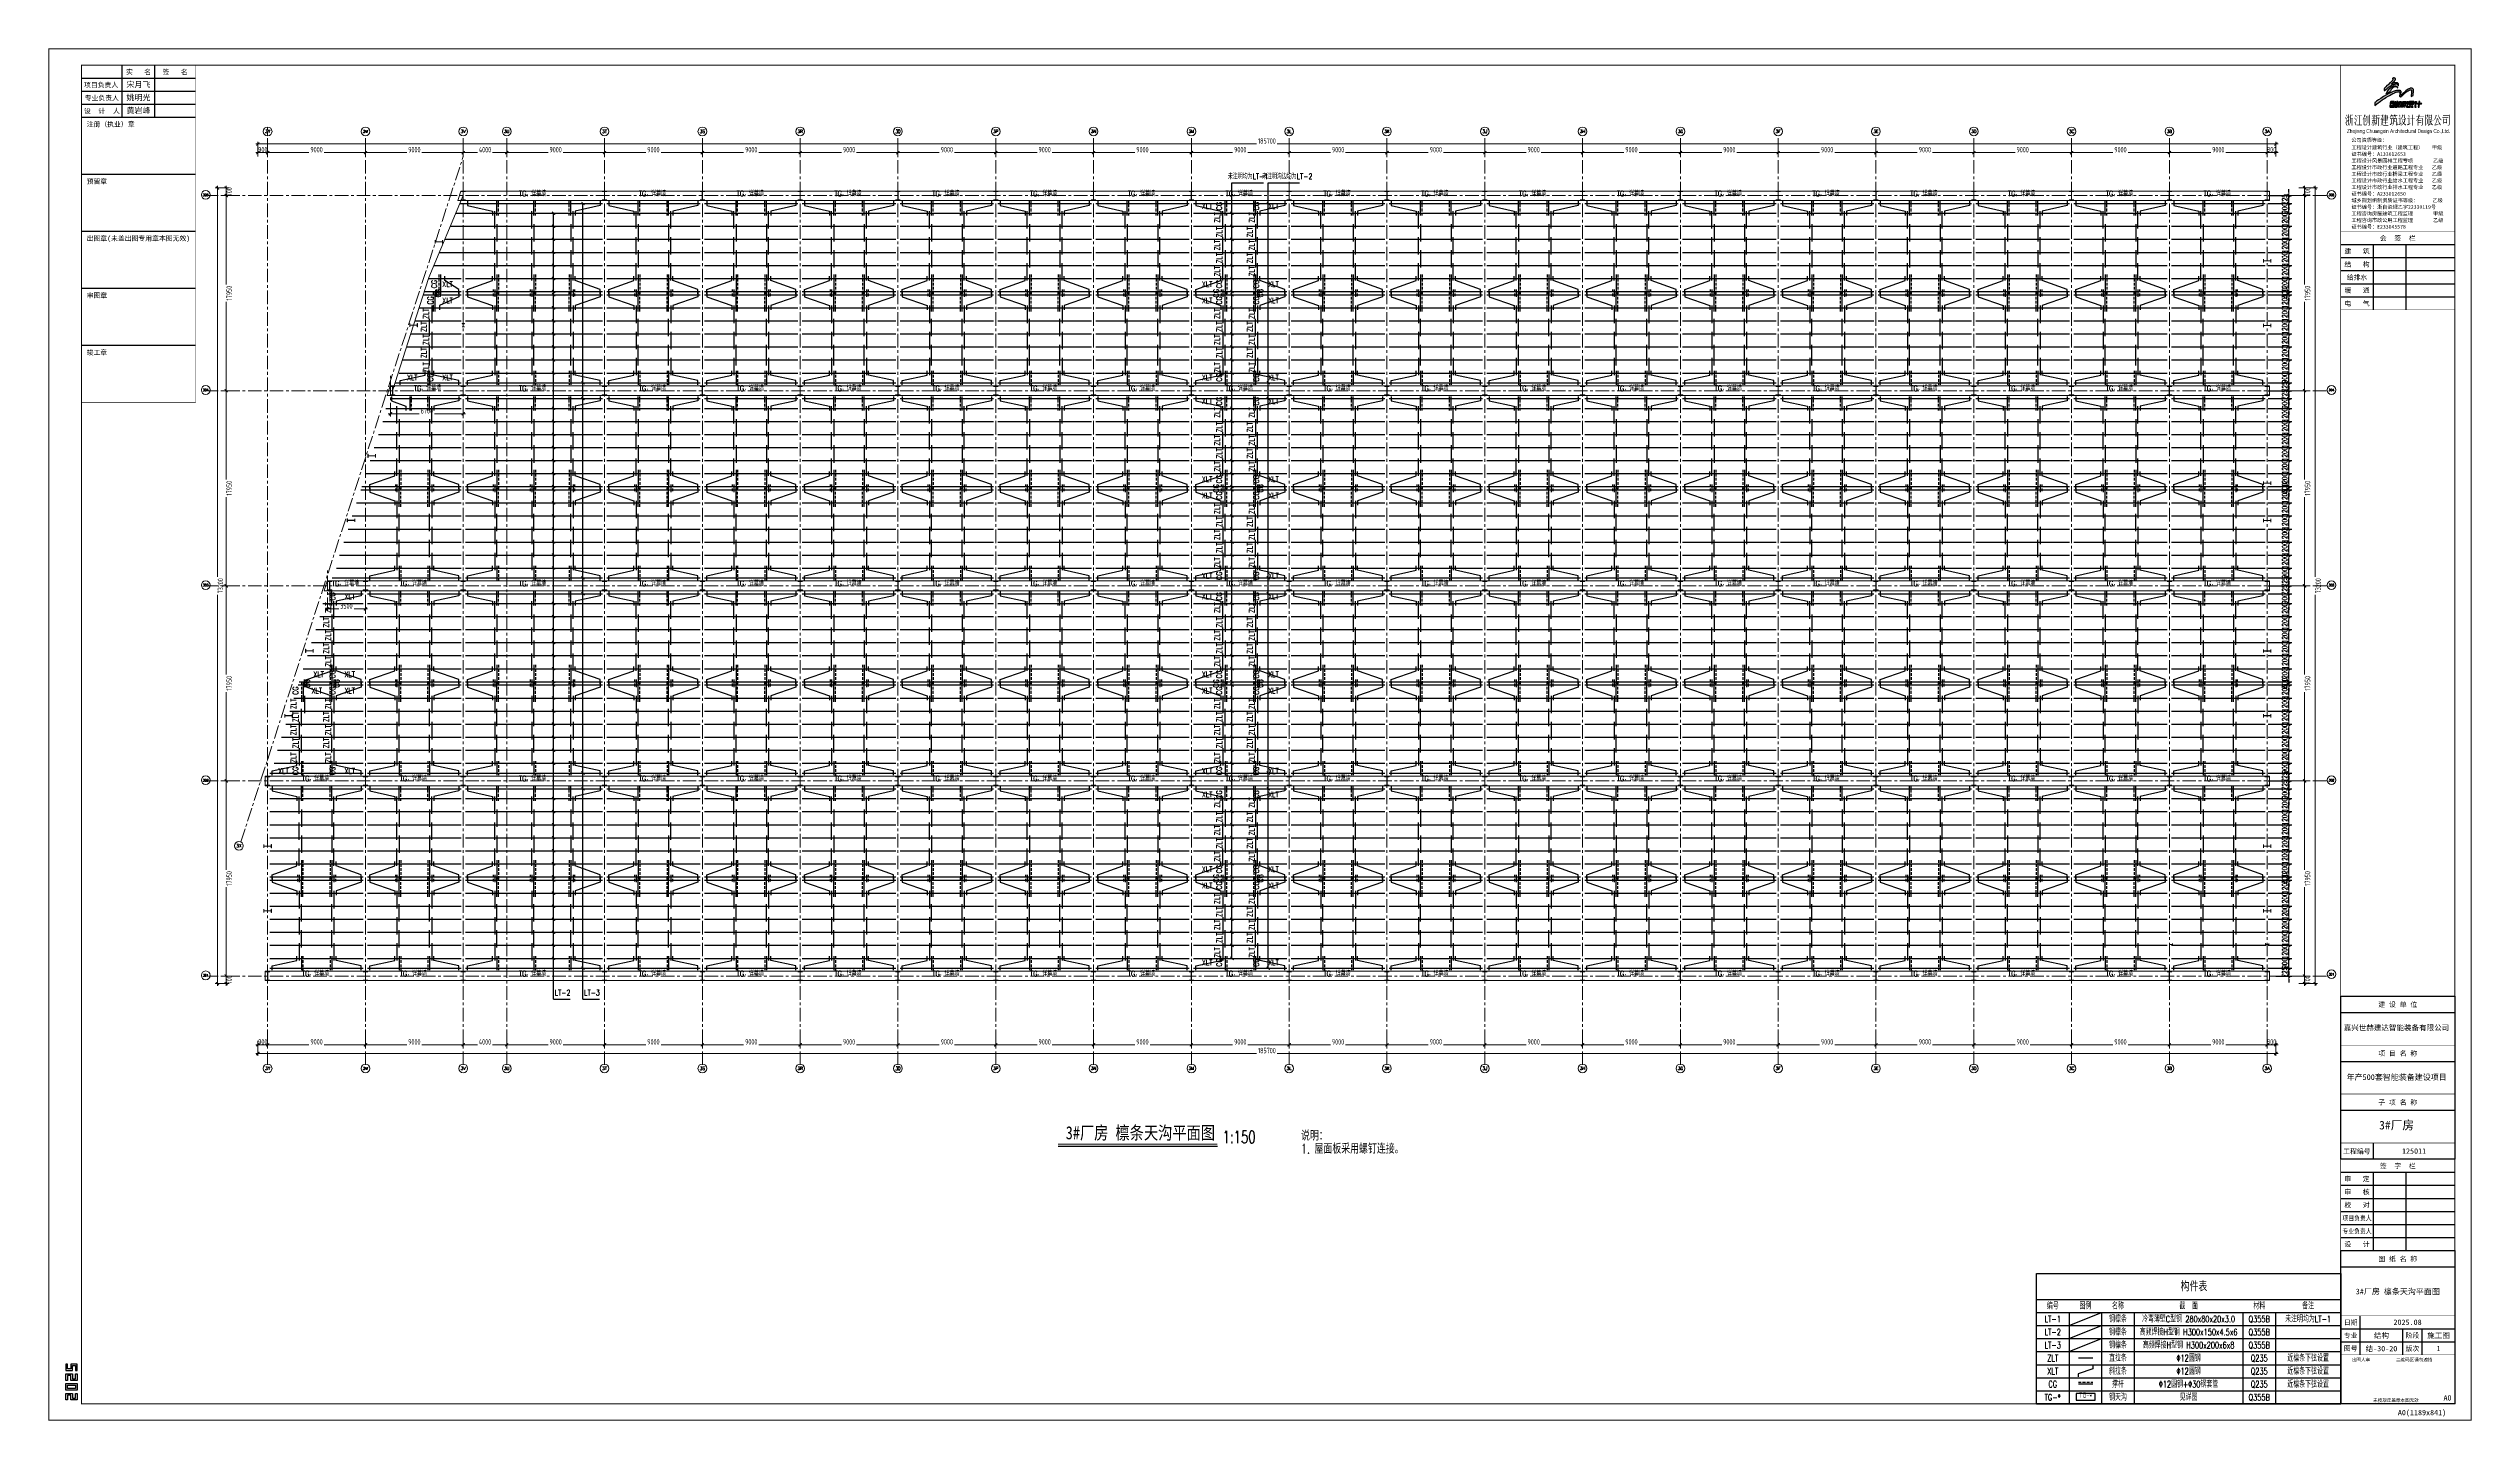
# Model space of a CAD drawing. Extents: x -1201378 to 2367219, y -619313 to 244905.
# Drawn here: x 2112071 to 2335046, y -296140 to -169915 of the extents above; entities that cross this region are included whole.
import ezdxf
from ezdxf.enums import TextEntityAlignment as Align

# ---------------------------------------------------------------- set-up
doc = ezdxf.new("R2010")
doc.units = 0
doc.header["$LTSCALE"] = 1000
doc.linetypes.add('CENTER', pattern=[2, 1.25, -0.25, 0.25, -0.25])
doc.linetypes.add('DASHED', pattern=[0.75, 0.5, -0.25])
doc.layers.get('0').update_dxf_attribs({"linetype": 'CONTINUOUS'})
doc.layers.get('Defpoints').update_dxf_attribs({"linetype": 'CONTINUOUS'})
for name, color, linetype in [('0-cxFrame', 155, 'CONTINUOUS'), ('A-WINDOW', 140, 'CONTINUOUS'), ('qianming', 155, 'CONTINUOUS'), ('S-SGJ', 21, 'CONTINUOUS'), ('S-SHAPE', 51, 'CONTINUOUS'), ('S-SS', 111, 'CONTINUOUS'), ('S-TEXT', 21, 'CONTINUOUS'), ('TAB', 7, 'CONTINUOUS'), ('TEXT', 7, 'CONTINUOUS'), ('建-文字', 7, 'CONTINUOUS')]:
    doc.layers.add(name, color=color, linetype=linetype)
for name, color, linetype, lineweight in [('0-cxText', 131, 'CONTINUOUS', 25), ('S-axis', 111, 'CONTINUOUS', 0), ('S-col', 2, 'CONTINUOUS', 0), ('S-dim', 81, 'CONTINUOUS', 0), ('S-dote', 5, 'CENTER', 0), ('THIN', 7, 'CONTINUOUS', 0), ('梁', 4, 'CONTINUOUS', 18)]:
    doc.layers.add(name, color=color, linetype=linetype, lineweight=lineweight)
doc.styles.add('_TCH_AXIS', font='COMPLEX', dxfattribs={"bigfont": 'GBCBIG'})
doc.styles.add('cx_biaoti', font='')
doc.styles.add('cx_tuming', font='simhei.ttf')
doc.styles.add('cx_tuqian1', font='')
doc.styles.add('SS1', font='tj-romans1.shx', dxfattribs={"width": 0.7, "bigfont": 'tj-hztxt1.shx'})
doc.styles.add('TSSD_Dimension', font='tssdeng.shx', dxfattribs={"width": 0.7, "bigfont": 'hztxt.shx'})
doc.styles.add('TSSD_Label', font='tssdeng.shx', dxfattribs={"width": 0.7, "bigfont": 'hztxt.shx'})
doc.styles.add('TSSD_Norm', font='tj-romans1.shx', dxfattribs={"bigfont": 'tj-hztxt.shx'})
doc.styles.add('TSSD_Rein', font='tj-romans1.shx', dxfattribs={"width": 0.7, "bigfont": 'tj-hztxt.shx'})
doc.styles.add('图框宋体', font='', dxfattribs={"width": 0.75})
doc.styles.add('黑体', font='simhei.ttf', dxfattribs={"width": 0.8})
doc.styles.get('cx_biaoti').set_extended_font_data('SimSun')
doc.styles.get('cx_tuqian1').set_extended_font_data('SimSun')
doc.styles.get('图框宋体').set_extended_font_data('SimSun')
doc.dimstyles.new('S-150-ARCHI', dxfattribs={"dimscale": 150, "dimtxt": 3, "dimasz": 2, "dimexe": 2, "dimexo": 2, "dimgap": 1, "dimtad": 1, "dimdec": 0, "dimzin": 0, "dimdsep": 46, "dimtxsty": 'SS1', "dimblk1": 'TT', "dimblk2": 'TT', "dimsah": 1, "dimcen": 1, "dimclrd": 256, "dimclre": 256, "dimclrt": 256, "dimadec": 0, "dimazin": 0, "dimtfac": 1, "dimtdec": 0, "dimtix": 1, "dimtmove": 2, "dimatfit": 0, "dimldrblk": 'TT', "dimfxl": 2, "dimtolj": 1, "dimtzin": 0, "dimarcsym": 0})
doc.dimstyles.new('TSSD_200_200', dxfattribs={"dimtxt": 500, "dimasz": 200, "dimexe": 200, "dimexo": 500, "dimgap": 200, "dimtad": 1, "dimdec": 0, "dimzin": 0, "dimdsep": 46, "dimtxsty": 'TSSD_Dimension', "dimblk": 'ARCHTICK', "dimcen": 0, "dimdle": 200, "dimclrt": 7, "dimadec": 0, "dimazin": 0, "dimtfac": 1, "dimtdec": 0, "dimtix": 1, "dimtmove": 2, "dimatfit": 3, "dimfxl": 1, "dimtolj": 1, "dimtzin": 0, "dimarcsym": 0})

# ---------------------------------------------------------------- blocks, each defined once
blk = doc.blocks.new('w42343243')
at = {"layer": 'S-col'}
blk.add_lwpolyline([(-165069, 621020), (-164639, 621020), (-164639, 621002), (-164848, 621002), (-164848, 620238), (-164639, 620238), (-164639, 620220), (-165069, 620220), (-165069, 620238), (-164860, 620238), (-164860, 621002), (-165069, 621002)], close=True, dxfattribs=at)
blk = doc.blocks.new('42343')
at = {"layer": 'A-WINDOW'}
for p in [(-130000, 100), (-117000, 100), (-108000, 100), (-99000, 100), (-90000, 100), (-81000, 100), (-72000, 100), (-63000, 100), (-54000, 100), (-45000, 100), (-36000, 100), (-27000, 100), (-18000, 100), (-9000, 100), (0, 100), (9000, 100), (18000, 100), (27000, 100), (36000, 100), (-136500, -17850), (-130000, -17850), (-117000, -17850), (-108000, -17850), (-99000, -17850), (-90000, -17850), (-81000, -17850), (-72000, -17850), (-63000, -17850), (-54000, -17850), (-45000, -17850), (-36000, -17850), (-27000, -17850), (-18000, -17850), (-9000, -17850), (0, -17850), (9000, -17850), (18000, -17850), (27000, -17850), (36000, -17850), (-142300, -35800), (-139000, -35800), (-130000, -35800), (-117000, -35800), (-108000, -35800), (-99000, -35800), (-90000, -35800), (-81000, -35800), (-72000, -35800), (-63000, -35800), (-54000, -35800), (-45000, -35800), (-36000, -35800), (-27000, -35800), (-18000, -35800), (-9000, -35800), (0, -35800), (9000, -35800), (18000, -35800), (27000, -35800), (36000, -35800), (-148000, -53750), (-139000, -53750), (-130000, -53750), (-117000, -53750), (-108000, -53750), (-99000, -53750), (-90000, -53750), (-81000, -53750), (-72000, -53750), (-63000, -53750), (-54000, -53750), (-45000, -53750), (-36000, -53750), (-27000, -53750), (-18000, -53750), (-9000, -53750), (0, -53750), (9000, -53750), (18000, -53750), (27000, -53750), (36000, -53750), (-148000, -71700), (-139000, -71700), (-130000, -71700), (-117000, -71700), (-108000, -71700), (-99000, -71700), (-90000, -71700), (-81000, -71700), (-72000, -71700), (-63000, -71700), (-54000, -71700), (-45000, -71700), (-36000, -71700), (-27000, -71700), (-18000, -71700), (-9000, -71700), (0, -71700), (9000, -71700), (18000, -71700), (27000, -71700), (36000, -71700)]:
    blk.add_blockref('w42343243', p, dxfattribs=at)
blk = doc.blocks.new('_ArchTick')
at = {"color": 0, "linetype": 'ByBlock', "const_width": 0.5}
blk.add_lwpolyline([(-0.7, -0.7), (0.7, 0.7)], dxfattribs=at)
blk = doc.blocks.new('*D486')
at = {"layer": 'Defpoints', "color": 0, "transparency": 16777216}
for p in [(-268658, -360718), (-267758, -360718), (-267758, -361576)]:
    blk.add_point(p, dxfattribs=at)
at = {"layer": 'S-axis', "color": 0, "lineweight": -2, "transparency": 16777216}
for p, q in [((-268658, -361218), (-268658, -361776)), ((-267758, -361218), (-267758, -361776)), ((-268858, -361576), (-267558, -361576))]:
    blk.add_line(p, q, dxfattribs=at)
at = {"layer": 'S-axis', "color": 0, "lineweight": -2, "transparency": 16777216, "xscale": 200, "yscale": 200, "zscale": 200, "rotation": 180}
blk.add_blockref('_ArchTick', (-268658, -361576), dxfattribs=at)
at = {"layer": 'S-axis', "color": 0, "lineweight": -2, "transparency": 16777216, "xscale": 200, "yscale": 200, "zscale": 200}
blk.add_blockref('_ArchTick', (-267758, -361576), dxfattribs=at)
at = {"layer": 'S-axis', "color": 7, "transparency": 16777216, "insert": (-268208, -361301), "char_height": 500, "attachment_point": 5, "style": 'TSSD_Dimension'}
blk.add_mtext('\\A1;900', dxfattribs=at)
blk = doc.blocks.new('*D487')
at = {"layer": 'Defpoints', "color": 0, "transparency": 16777216}
for p in [(-267758, -360718), (-258758, -360718), (-258758, -361576)]:
    blk.add_point(p, dxfattribs=at)
at = {"layer": 'S-axis', "color": 0, "lineweight": -2, "transparency": 16777216}
for p, q in [((-267758, -361218), (-267758, -361776)), ((-258758, -361218), (-258758, -361776)), ((-267958, -361576), (-263957, -361576)), ((-258558, -361576), (-262560, -361576))]:
    blk.add_line(p, q, dxfattribs=at)
at = {"layer": 'S-axis', "color": 0, "lineweight": -2, "transparency": 16777216, "xscale": 200, "yscale": 200, "zscale": 200, "rotation": 180}
blk.add_blockref('_ArchTick', (-267758, -361576), dxfattribs=at)
at = {"layer": 'S-axis', "color": 0, "lineweight": -2, "transparency": 16777216, "xscale": 200, "yscale": 200, "zscale": 200}
blk.add_blockref('_ArchTick', (-258758, -361576), dxfattribs=at)
at = {"layer": 'S-axis', "color": 7, "transparency": 16777216, "insert": (-263258, -361301), "char_height": 500, "attachment_point": 5, "style": 'TSSD_Dimension'}
blk.add_mtext('\\A1;9000', dxfattribs=at)
blk = doc.blocks.new('*D488')
at = {"layer": 'Defpoints', "color": 0, "transparency": 16777216}
for p in [(-258758, -360718), (-249758, -360718), (-249758, -361576)]:
    blk.add_point(p, dxfattribs=at)
at = {"layer": 'S-axis', "color": 0, "lineweight": -2, "transparency": 16777216}
for p, q in [((-258758, -361218), (-258758, -361776)), ((-249758, -361218), (-249758, -361776)), ((-258958, -361576), (-254957, -361576)), ((-249558, -361576), (-253560, -361576))]:
    blk.add_line(p, q, dxfattribs=at)
at = {"layer": 'S-axis', "color": 0, "lineweight": -2, "transparency": 16777216, "xscale": 200, "yscale": 200, "zscale": 200, "rotation": 180}
blk.add_blockref('_ArchTick', (-258758, -361576), dxfattribs=at)
at = {"layer": 'S-axis', "color": 0, "lineweight": -2, "transparency": 16777216, "xscale": 200, "yscale": 200, "zscale": 200}
blk.add_blockref('_ArchTick', (-249758, -361576), dxfattribs=at)
at = {"layer": 'S-axis', "color": 7, "transparency": 16777216, "insert": (-254258, -361301), "char_height": 500, "attachment_point": 5, "style": 'TSSD_Dimension'}
blk.add_mtext('\\A1;9000', dxfattribs=at)
blk = doc.blocks.new('*D489')
at = {"layer": 'Defpoints', "color": 0, "transparency": 16777216}
for p in [(-249758, -360718), (-245758, -360718), (-245758, -361576)]:
    blk.add_point(p, dxfattribs=at)
at = {"layer": 'S-axis', "color": 0, "lineweight": -2, "transparency": 16777216}
for p, q in [((-249758, -361218), (-249758, -361776)), ((-245758, -361218), (-245758, -361776)), ((-249958, -361576), (-248457, -361576)), ((-245558, -361576), (-247060, -361576))]:
    blk.add_line(p, q, dxfattribs=at)
at = {"layer": 'S-axis', "color": 0, "lineweight": -2, "transparency": 16777216, "xscale": 200, "yscale": 200, "zscale": 200, "rotation": 180}
blk.add_blockref('_ArchTick', (-249758, -361576), dxfattribs=at)
at = {"layer": 'S-axis', "color": 0, "lineweight": -2, "transparency": 16777216, "xscale": 200, "yscale": 200, "zscale": 200}
blk.add_blockref('_ArchTick', (-245758, -361576), dxfattribs=at)
at = {"layer": 'S-axis', "color": 7, "transparency": 16777216, "insert": (-247758, -361301), "char_height": 500, "attachment_point": 5, "style": 'TSSD_Dimension'}
blk.add_mtext('\\A1;4000', dxfattribs=at)
blk = doc.blocks.new('*D490')
at = {"layer": 'Defpoints', "color": 0, "transparency": 16777216}
for p in [(-245758, -360718), (-236758, -360718), (-236758, -361576)]:
    blk.add_point(p, dxfattribs=at)
at = {"layer": 'S-axis', "color": 0, "lineweight": -2, "transparency": 16777216}
for p, q in [((-245758, -361218), (-245758, -361776)), ((-236758, -361218), (-236758, -361776)), ((-245958, -361576), (-241957, -361576)), ((-236558, -361576), (-240560, -361576))]:
    blk.add_line(p, q, dxfattribs=at)
at = {"layer": 'S-axis', "color": 0, "lineweight": -2, "transparency": 16777216, "xscale": 200, "yscale": 200, "zscale": 200, "rotation": 180}
blk.add_blockref('_ArchTick', (-245758, -361576), dxfattribs=at)
at = {"layer": 'S-axis', "color": 0, "lineweight": -2, "transparency": 16777216, "xscale": 200, "yscale": 200, "zscale": 200}
blk.add_blockref('_ArchTick', (-236758, -361576), dxfattribs=at)
at = {"layer": 'S-axis', "color": 7, "transparency": 16777216, "insert": (-241258, -361301), "char_height": 500, "attachment_point": 5, "style": 'TSSD_Dimension'}
blk.add_mtext('\\A1;9000', dxfattribs=at)
blk = doc.blocks.new('*D491')
at = {"layer": 'Defpoints', "color": 0, "transparency": 16777216}
for p in [(-236758, -360718), (-227758, -360718), (-227758, -361576)]:
    blk.add_point(p, dxfattribs=at)
at = {"layer": 'S-axis', "color": 0, "lineweight": -2, "transparency": 16777216}
for p, q in [((-236758, -361218), (-236758, -361776)), ((-227758, -361218), (-227758, -361776)), ((-236958, -361576), (-232957, -361576)), ((-227558, -361576), (-231560, -361576))]:
    blk.add_line(p, q, dxfattribs=at)
at = {"layer": 'S-axis', "color": 0, "lineweight": -2, "transparency": 16777216, "xscale": 200, "yscale": 200, "zscale": 200, "rotation": 180}
blk.add_blockref('_ArchTick', (-236758, -361576), dxfattribs=at)
at = {"layer": 'S-axis', "color": 0, "lineweight": -2, "transparency": 16777216, "xscale": 200, "yscale": 200, "zscale": 200}
blk.add_blockref('_ArchTick', (-227758, -361576), dxfattribs=at)
at = {"layer": 'S-axis', "color": 7, "transparency": 16777216, "insert": (-232258, -361301), "char_height": 500, "attachment_point": 5, "style": 'TSSD_Dimension'}
blk.add_mtext('\\A1;9000', dxfattribs=at)
blk = doc.blocks.new('*D492')
at = {"layer": 'Defpoints', "color": 0, "transparency": 16777216}
for p in [(-227758, -360718), (-218758, -360718), (-218758, -361576)]:
    blk.add_point(p, dxfattribs=at)
at = {"layer": 'S-axis', "color": 0, "lineweight": -2, "transparency": 16777216}
for p, q in [((-227758, -361218), (-227758, -361776)), ((-218758, -361218), (-218758, -361776)), ((-227958, -361576), (-223957, -361576)), ((-218558, -361576), (-222560, -361576))]:
    blk.add_line(p, q, dxfattribs=at)
at = {"layer": 'S-axis', "color": 0, "lineweight": -2, "transparency": 16777216, "xscale": 200, "yscale": 200, "zscale": 200, "rotation": 180}
blk.add_blockref('_ArchTick', (-227758, -361576), dxfattribs=at)
at = {"layer": 'S-axis', "color": 0, "lineweight": -2, "transparency": 16777216, "xscale": 200, "yscale": 200, "zscale": 200}
blk.add_blockref('_ArchTick', (-218758, -361576), dxfattribs=at)
at = {"layer": 'S-axis', "color": 7, "transparency": 16777216, "insert": (-223258, -361301), "char_height": 500, "attachment_point": 5, "style": 'TSSD_Dimension'}
blk.add_mtext('\\A1;9000', dxfattribs=at)
blk = doc.blocks.new('*D493')
at = {"layer": 'Defpoints', "color": 0, "transparency": 16777216}
for p in [(-218758, -360718), (-209758, -360718), (-209758, -361576)]:
    blk.add_point(p, dxfattribs=at)
at = {"layer": 'S-axis', "color": 0, "lineweight": -2, "transparency": 16777216}
for p, q in [((-218758, -361218), (-218758, -361776)), ((-209758, -361218), (-209758, -361776)), ((-218958, -361576), (-214957, -361576)), ((-209558, -361576), (-213560, -361576))]:
    blk.add_line(p, q, dxfattribs=at)
at = {"layer": 'S-axis', "color": 0, "lineweight": -2, "transparency": 16777216, "xscale": 200, "yscale": 200, "zscale": 200, "rotation": 180}
blk.add_blockref('_ArchTick', (-218758, -361576), dxfattribs=at)
at = {"layer": 'S-axis', "color": 0, "lineweight": -2, "transparency": 16777216, "xscale": 200, "yscale": 200, "zscale": 200}
blk.add_blockref('_ArchTick', (-209758, -361576), dxfattribs=at)
at = {"layer": 'S-axis', "color": 7, "transparency": 16777216, "insert": (-214258, -361301), "char_height": 500, "attachment_point": 5, "style": 'TSSD_Dimension'}
blk.add_mtext('\\A1;9000', dxfattribs=at)
blk = doc.blocks.new('*D494')
at = {"layer": 'Defpoints', "color": 0, "transparency": 16777216}
for p in [(-209758, -360718), (-200758, -360718), (-200758, -361576)]:
    blk.add_point(p, dxfattribs=at)
at = {"layer": 'S-axis', "color": 0, "lineweight": -2, "transparency": 16777216}
for p, q in [((-209758, -361218), (-209758, -361776)), ((-200758, -361218), (-200758, -361776)), ((-209958, -361576), (-205957, -361576)), ((-200558, -361576), (-204560, -361576))]:
    blk.add_line(p, q, dxfattribs=at)
at = {"layer": 'S-axis', "color": 0, "lineweight": -2, "transparency": 16777216, "xscale": 200, "yscale": 200, "zscale": 200, "rotation": 180}
blk.add_blockref('_ArchTick', (-209758, -361576), dxfattribs=at)
at = {"layer": 'S-axis', "color": 0, "lineweight": -2, "transparency": 16777216, "xscale": 200, "yscale": 200, "zscale": 200}
blk.add_blockref('_ArchTick', (-200758, -361576), dxfattribs=at)
at = {"layer": 'S-axis', "color": 7, "transparency": 16777216, "insert": (-205258, -361301), "char_height": 500, "attachment_point": 5, "style": 'TSSD_Dimension'}
blk.add_mtext('\\A1;9000', dxfattribs=at)
blk = doc.blocks.new('*D495')
at = {"layer": 'Defpoints', "color": 0, "transparency": 16777216}
for p in [(-200758, -360718), (-191758, -360718), (-191758, -361576)]:
    blk.add_point(p, dxfattribs=at)
at = {"layer": 'S-axis', "color": 0, "lineweight": -2, "transparency": 16777216}
for p, q in [((-200758, -361218), (-200758, -361776)), ((-191758, -361218), (-191758, -361776)), ((-200958, -361576), (-196957, -361576)), ((-191558, -361576), (-195560, -361576))]:
    blk.add_line(p, q, dxfattribs=at)
at = {"layer": 'S-axis', "color": 0, "lineweight": -2, "transparency": 16777216, "xscale": 200, "yscale": 200, "zscale": 200, "rotation": 180}
blk.add_blockref('_ArchTick', (-200758, -361576), dxfattribs=at)
at = {"layer": 'S-axis', "color": 0, "lineweight": -2, "transparency": 16777216, "xscale": 200, "yscale": 200, "zscale": 200}
blk.add_blockref('_ArchTick', (-191758, -361576), dxfattribs=at)
at = {"layer": 'S-axis', "color": 7, "transparency": 16777216, "insert": (-196258, -361301), "char_height": 500, "attachment_point": 5, "style": 'TSSD_Dimension'}
blk.add_mtext('\\A1;9000', dxfattribs=at)
blk = doc.blocks.new('*D496')
at = {"layer": 'Defpoints', "color": 0, "transparency": 16777216}
for p in [(-191758, -360718), (-182758, -360718), (-182758, -361576)]:
    blk.add_point(p, dxfattribs=at)
at = {"layer": 'S-axis', "color": 0, "lineweight": -2, "transparency": 16777216}
for p, q in [((-191758, -361218), (-191758, -361776)), ((-182758, -361218), (-182758, -361776)), ((-191958, -361576), (-187957, -361576)), ((-182558, -361576), (-186560, -361576))]:
    blk.add_line(p, q, dxfattribs=at)
at = {"layer": 'S-axis', "color": 0, "lineweight": -2, "transparency": 16777216, "xscale": 200, "yscale": 200, "zscale": 200, "rotation": 180}
blk.add_blockref('_ArchTick', (-191758, -361576), dxfattribs=at)
at = {"layer": 'S-axis', "color": 0, "lineweight": -2, "transparency": 16777216, "xscale": 200, "yscale": 200, "zscale": 200}
blk.add_blockref('_ArchTick', (-182758, -361576), dxfattribs=at)
at = {"layer": 'S-axis', "color": 7, "transparency": 16777216, "insert": (-187258, -361301), "char_height": 500, "attachment_point": 5, "style": 'TSSD_Dimension'}
blk.add_mtext('\\A1;9000', dxfattribs=at)
blk = doc.blocks.new('*D497')
at = {"layer": 'Defpoints', "color": 0, "transparency": 16777216}
for p in [(-182758, -360718), (-173758, -360718), (-173758, -361576)]:
    blk.add_point(p, dxfattribs=at)
at = {"layer": 'S-axis', "color": 0, "lineweight": -2, "transparency": 16777216}
for p, q in [((-182758, -361218), (-182758, -361776)), ((-173758, -361218), (-173758, -361776)), ((-182958, -361576), (-178957, -361576)), ((-173558, -361576), (-177560, -361576))]:
    blk.add_line(p, q, dxfattribs=at)
at = {"layer": 'S-axis', "color": 0, "lineweight": -2, "transparency": 16777216, "xscale": 200, "yscale": 200, "zscale": 200, "rotation": 180}
blk.add_blockref('_ArchTick', (-182758, -361576), dxfattribs=at)
at = {"layer": 'S-axis', "color": 0, "lineweight": -2, "transparency": 16777216, "xscale": 200, "yscale": 200, "zscale": 200}
blk.add_blockref('_ArchTick', (-173758, -361576), dxfattribs=at)
at = {"layer": 'S-axis', "color": 7, "transparency": 16777216, "insert": (-178258, -361301), "char_height": 500, "attachment_point": 5, "style": 'TSSD_Dimension'}
blk.add_mtext('\\A1;9000', dxfattribs=at)
blk = doc.blocks.new('*D498')
at = {"layer": 'Defpoints', "color": 0, "transparency": 16777216}
for p in [(-173758, -360718), (-164758, -360718), (-164758, -361576)]:
    blk.add_point(p, dxfattribs=at)
at = {"layer": 'S-axis', "color": 0, "lineweight": -2, "transparency": 16777216}
for p, q in [((-173758, -361218), (-173758, -361776)), ((-164758, -361218), (-164758, -361776)), ((-173958, -361576), (-169957, -361576)), ((-164558, -361576), (-168560, -361576))]:
    blk.add_line(p, q, dxfattribs=at)
at = {"layer": 'S-axis', "color": 0, "lineweight": -2, "transparency": 16777216, "xscale": 200, "yscale": 200, "zscale": 200, "rotation": 180}
blk.add_blockref('_ArchTick', (-173758, -361576), dxfattribs=at)
at = {"layer": 'S-axis', "color": 0, "lineweight": -2, "transparency": 16777216, "xscale": 200, "yscale": 200, "zscale": 200}
blk.add_blockref('_ArchTick', (-164758, -361576), dxfattribs=at)
at = {"layer": 'S-axis', "color": 7, "transparency": 16777216, "insert": (-169258, -361301), "char_height": 500, "attachment_point": 5, "style": 'TSSD_Dimension'}
blk.add_mtext('\\A1;9000', dxfattribs=at)
blk = doc.blocks.new('*D499')
at = {"layer": 'Defpoints', "color": 0, "transparency": 16777216}
for p in [(-164758, -360718), (-155758, -360718), (-155758, -361576)]:
    blk.add_point(p, dxfattribs=at)
at = {"layer": 'S-axis', "color": 0, "lineweight": -2, "transparency": 16777216}
for p, q in [((-164758, -361218), (-164758, -361776)), ((-155758, -361218), (-155758, -361776)), ((-164958, -361576), (-160957, -361576)), ((-155558, -361576), (-159560, -361576))]:
    blk.add_line(p, q, dxfattribs=at)
at = {"layer": 'S-axis', "color": 0, "lineweight": -2, "transparency": 16777216, "xscale": 200, "yscale": 200, "zscale": 200, "rotation": 180}
blk.add_blockref('_ArchTick', (-164758, -361576), dxfattribs=at)
at = {"layer": 'S-axis', "color": 0, "lineweight": -2, "transparency": 16777216, "xscale": 200, "yscale": 200, "zscale": 200}
blk.add_blockref('_ArchTick', (-155758, -361576), dxfattribs=at)
at = {"layer": 'S-axis', "color": 7, "transparency": 16777216, "insert": (-160258, -361301), "char_height": 500, "attachment_point": 5, "style": 'TSSD_Dimension'}
blk.add_mtext('\\A1;9000', dxfattribs=at)
blk = doc.blocks.new('*D500')
at = {"layer": 'Defpoints', "color": 0, "transparency": 16777216}
for p in [(-155758, -360718), (-146758, -360718), (-146758, -361576)]:
    blk.add_point(p, dxfattribs=at)
at = {"layer": 'S-axis', "color": 0, "lineweight": -2, "transparency": 16777216}
for p, q in [((-155758, -361218), (-155758, -361776)), ((-146758, -361218), (-146758, -361776)), ((-155958, -361576), (-151957, -361576)), ((-146558, -361576), (-150560, -361576))]:
    blk.add_line(p, q, dxfattribs=at)
at = {"layer": 'S-axis', "color": 0, "lineweight": -2, "transparency": 16777216, "xscale": 200, "yscale": 200, "zscale": 200, "rotation": 180}
blk.add_blockref('_ArchTick', (-155758, -361576), dxfattribs=at)
at = {"layer": 'S-axis', "color": 0, "lineweight": -2, "transparency": 16777216, "xscale": 200, "yscale": 200, "zscale": 200}
blk.add_blockref('_ArchTick', (-146758, -361576), dxfattribs=at)
at = {"layer": 'S-axis', "color": 7, "transparency": 16777216, "insert": (-151258, -361301), "char_height": 500, "attachment_point": 5, "style": 'TSSD_Dimension'}
blk.add_mtext('\\A1;9000', dxfattribs=at)
blk = doc.blocks.new('*D501')
at = {"layer": 'Defpoints', "color": 0, "transparency": 16777216}
for p in [(-146758, -360718), (-137758, -360718), (-137758, -361576)]:
    blk.add_point(p, dxfattribs=at)
at = {"layer": 'S-axis', "color": 0, "lineweight": -2, "transparency": 16777216}
for p, q in [((-146758, -361218), (-146758, -361776)), ((-137758, -361218), (-137758, -361776)), ((-146958, -361576), (-142957, -361576)), ((-137558, -361576), (-141560, -361576))]:
    blk.add_line(p, q, dxfattribs=at)
at = {"layer": 'S-axis', "color": 0, "lineweight": -2, "transparency": 16777216, "xscale": 200, "yscale": 200, "zscale": 200, "rotation": 180}
blk.add_blockref('_ArchTick', (-146758, -361576), dxfattribs=at)
at = {"layer": 'S-axis', "color": 0, "lineweight": -2, "transparency": 16777216, "xscale": 200, "yscale": 200, "zscale": 200}
blk.add_blockref('_ArchTick', (-137758, -361576), dxfattribs=at)
at = {"layer": 'S-axis', "color": 7, "transparency": 16777216, "insert": (-142258, -361301), "char_height": 500, "attachment_point": 5, "style": 'TSSD_Dimension'}
blk.add_mtext('\\A1;9000', dxfattribs=at)
blk = doc.blocks.new('*D502')
at = {"layer": 'Defpoints', "color": 0, "transparency": 16777216}
for p in [(-137758, -360718), (-128758, -360718), (-128758, -361576)]:
    blk.add_point(p, dxfattribs=at)
at = {"layer": 'S-axis', "color": 0, "lineweight": -2, "transparency": 16777216}
for p, q in [((-137758, -361218), (-137758, -361776)), ((-128758, -361218), (-128758, -361776)), ((-137958, -361576), (-133957, -361576)), ((-128558, -361576), (-132560, -361576))]:
    blk.add_line(p, q, dxfattribs=at)
at = {"layer": 'S-axis', "color": 0, "lineweight": -2, "transparency": 16777216, "xscale": 200, "yscale": 200, "zscale": 200, "rotation": 180}
blk.add_blockref('_ArchTick', (-137758, -361576), dxfattribs=at)
at = {"layer": 'S-axis', "color": 0, "lineweight": -2, "transparency": 16777216, "xscale": 200, "yscale": 200, "zscale": 200}
blk.add_blockref('_ArchTick', (-128758, -361576), dxfattribs=at)
at = {"layer": 'S-axis', "color": 7, "transparency": 16777216, "insert": (-133258, -361301), "char_height": 500, "attachment_point": 5, "style": 'TSSD_Dimension'}
blk.add_mtext('\\A1;9000', dxfattribs=at)
blk = doc.blocks.new('*D503')
at = {"layer": 'Defpoints', "color": 0, "transparency": 16777216}
for p in [(-128758, -360718), (-119758, -360718), (-119758, -361576)]:
    blk.add_point(p, dxfattribs=at)
at = {"layer": 'S-axis', "color": 0, "lineweight": -2, "transparency": 16777216}
for p, q in [((-128758, -361218), (-128758, -361776)), ((-119758, -361218), (-119758, -361776)), ((-128958, -361576), (-124957, -361576)), ((-119558, -361576), (-123560, -361576))]:
    blk.add_line(p, q, dxfattribs=at)
at = {"layer": 'S-axis', "color": 0, "lineweight": -2, "transparency": 16777216, "xscale": 200, "yscale": 200, "zscale": 200, "rotation": 180}
blk.add_blockref('_ArchTick', (-128758, -361576), dxfattribs=at)
at = {"layer": 'S-axis', "color": 0, "lineweight": -2, "transparency": 16777216, "xscale": 200, "yscale": 200, "zscale": 200}
blk.add_blockref('_ArchTick', (-119758, -361576), dxfattribs=at)
at = {"layer": 'S-axis', "color": 7, "transparency": 16777216, "insert": (-124258, -361301), "char_height": 500, "attachment_point": 5, "style": 'TSSD_Dimension'}
blk.add_mtext('\\A1;9000', dxfattribs=at)
blk = doc.blocks.new('*D504')
at = {"layer": 'Defpoints', "color": 0, "transparency": 16777216}
for p in [(-119758, -360718), (-110758, -360718), (-110758, -361576)]:
    blk.add_point(p, dxfattribs=at)
at = {"layer": 'S-axis', "color": 0, "lineweight": -2, "transparency": 16777216}
for p, q in [((-119758, -361218), (-119758, -361776)), ((-110758, -361218), (-110758, -361776)), ((-119958, -361576), (-115957, -361576)), ((-110558, -361576), (-114560, -361576))]:
    blk.add_line(p, q, dxfattribs=at)
at = {"layer": 'S-axis', "color": 0, "lineweight": -2, "transparency": 16777216, "xscale": 200, "yscale": 200, "zscale": 200, "rotation": 180}
blk.add_blockref('_ArchTick', (-119758, -361576), dxfattribs=at)
at = {"layer": 'S-axis', "color": 0, "lineweight": -2, "transparency": 16777216, "xscale": 200, "yscale": 200, "zscale": 200}
blk.add_blockref('_ArchTick', (-110758, -361576), dxfattribs=at)
at = {"layer": 'S-axis', "color": 7, "transparency": 16777216, "insert": (-115258, -361301), "char_height": 500, "attachment_point": 5, "style": 'TSSD_Dimension'}
blk.add_mtext('\\A1;9000', dxfattribs=at)
blk = doc.blocks.new('*D505')
at = {"layer": 'Defpoints', "color": 0, "transparency": 16777216}
for p in [(-110758, -360718), (-101758, -360718), (-101758, -361576)]:
    blk.add_point(p, dxfattribs=at)
at = {"layer": 'S-axis', "color": 0, "lineweight": -2, "transparency": 16777216}
for p, q in [((-110758, -361218), (-110758, -361776)), ((-101758, -361218), (-101758, -361776)), ((-110958, -361576), (-106957, -361576)), ((-101558, -361576), (-105560, -361576))]:
    blk.add_line(p, q, dxfattribs=at)
at = {"layer": 'S-axis', "color": 0, "lineweight": -2, "transparency": 16777216, "xscale": 200, "yscale": 200, "zscale": 200, "rotation": 180}
blk.add_blockref('_ArchTick', (-110758, -361576), dxfattribs=at)
at = {"layer": 'S-axis', "color": 0, "lineweight": -2, "transparency": 16777216, "xscale": 200, "yscale": 200, "zscale": 200}
blk.add_blockref('_ArchTick', (-101758, -361576), dxfattribs=at)
at = {"layer": 'S-axis', "color": 7, "transparency": 16777216, "insert": (-106258, -361301), "char_height": 500, "attachment_point": 5, "style": 'TSSD_Dimension'}
blk.add_mtext('\\A1;9000', dxfattribs=at)
blk = doc.blocks.new('*D506')
at = {"layer": 'Defpoints', "color": 0, "transparency": 16777216}
for p in [(-101758, -360718), (-92758, -360718), (-92758, -361576)]:
    blk.add_point(p, dxfattribs=at)
at = {"layer": 'S-axis', "color": 0, "lineweight": -2, "transparency": 16777216}
for p, q in [((-101758, -361218), (-101758, -361776)), ((-92758, -361218), (-92758, -361776)), ((-101958, -361576), (-97957, -361576)), ((-92558, -361576), (-96560, -361576))]:
    blk.add_line(p, q, dxfattribs=at)
at = {"layer": 'S-axis', "color": 0, "lineweight": -2, "transparency": 16777216, "xscale": 200, "yscale": 200, "zscale": 200, "rotation": 180}
blk.add_blockref('_ArchTick', (-101758, -361576), dxfattribs=at)
at = {"layer": 'S-axis', "color": 0, "lineweight": -2, "transparency": 16777216, "xscale": 200, "yscale": 200, "zscale": 200}
blk.add_blockref('_ArchTick', (-92758, -361576), dxfattribs=at)
at = {"layer": 'S-axis', "color": 7, "transparency": 16777216, "insert": (-97258, -361301), "char_height": 500, "attachment_point": 5, "style": 'TSSD_Dimension'}
blk.add_mtext('\\A1;9000', dxfattribs=at)
blk = doc.blocks.new('*D507')
at = {"layer": 'Defpoints', "color": 0, "transparency": 16777216}
for p in [(-92758, -360718), (-83758, -360718), (-83758, -361576)]:
    blk.add_point(p, dxfattribs=at)
at = {"layer": 'S-axis', "color": 0, "lineweight": -2, "transparency": 16777216}
for p, q in [((-92758, -361218), (-92758, -361776)), ((-83758, -361218), (-83758, -361776)), ((-92958, -361576), (-88957, -361576)), ((-83558, -361576), (-87560, -361576))]:
    blk.add_line(p, q, dxfattribs=at)
at = {"layer": 'S-axis', "color": 0, "lineweight": -2, "transparency": 16777216, "xscale": 200, "yscale": 200, "zscale": 200, "rotation": 180}
blk.add_blockref('_ArchTick', (-92758, -361576), dxfattribs=at)
at = {"layer": 'S-axis', "color": 0, "lineweight": -2, "transparency": 16777216, "xscale": 200, "yscale": 200, "zscale": 200}
blk.add_blockref('_ArchTick', (-83758, -361576), dxfattribs=at)
at = {"layer": 'S-axis', "color": 7, "transparency": 16777216, "insert": (-88258, -361301), "char_height": 500, "attachment_point": 5, "style": 'TSSD_Dimension'}
blk.add_mtext('\\A1;9000', dxfattribs=at)
blk = doc.blocks.new('*D508')
at = {"layer": 'Defpoints', "color": 0, "transparency": 16777216}
for p in [(-83758, -360718), (-82958, -360718), (-82958, -361576)]:
    blk.add_point(p, dxfattribs=at)
at = {"layer": 'S-axis', "color": 0, "lineweight": -2, "transparency": 16777216}
for p, q in [((-83758, -361218), (-83758, -361776)), ((-82958, -361218), (-82958, -361776)), ((-83958, -361576), (-82758, -361576))]:
    blk.add_line(p, q, dxfattribs=at)
at = {"layer": 'S-axis', "color": 0, "lineweight": -2, "transparency": 16777216, "xscale": 200, "yscale": 200, "zscale": 200, "rotation": 180}
blk.add_blockref('_ArchTick', (-83758, -361576), dxfattribs=at)
at = {"layer": 'S-axis', "color": 0, "lineweight": -2, "transparency": 16777216, "xscale": 200, "yscale": 200, "zscale": 200}
blk.add_blockref('_ArchTick', (-82958, -361576), dxfattribs=at)
at = {"layer": 'S-axis', "color": 7, "transparency": 16777216, "insert": (-83358, -361301), "char_height": 500, "attachment_point": 5, "style": 'TSSD_Dimension'}
blk.add_mtext('\\A1;800', dxfattribs=at)
blk = doc.blocks.new('*D509')
at = {"layer": 'Defpoints', "color": 0, "transparency": 16777216}
for p in [(-81336, -282748), (-81336, -283448), (-80320, -283448)]:
    blk.add_point(p, dxfattribs=at)
at = {"layer": 'S-axis', "color": 0, "lineweight": -2, "transparency": 16777216}
for p, q in [((-80836, -282748), (-80120, -282748)), ((-80320, -282548), (-80320, -283648)), ((-80836, -283448), (-80120, -283448))]:
    blk.add_line(p, q, dxfattribs=at)
at = {"layer": 'S-axis', "color": 0, "lineweight": -2, "transparency": 16777216, "xscale": 200, "yscale": 200, "zscale": 200}
for p, rotation in [((-80320, -282748), 90), ((-80320, -283448), 270)]:
    blk.add_blockref('_ArchTick', p, dxfattribs=dict(at, rotation=rotation))
at = {"layer": 'S-axis', "color": 7, "transparency": 16777216, "insert": (-80045, -283098), "char_height": 500, "attachment_point": 5, "rotation": 90, "style": 'TSSD_Dimension'}
blk.add_mtext('\\A1;700', dxfattribs=at)
blk = doc.blocks.new('*D510')
at = {"layer": 'Defpoints', "color": 0, "transparency": 16777216}
for p in [(-81336, -283448), (-81336, -301398), (-80320, -301398)]:
    blk.add_point(p, dxfattribs=at)
at = {"layer": 'S-axis', "color": 0, "lineweight": -2, "transparency": 16777216}
for p, q in [((-80836, -283448), (-80120, -283448)), ((-80320, -283248), (-80320, -291617)), ((-80320, -301598), (-80320, -293229)), ((-80836, -301398), (-80120, -301398))]:
    blk.add_line(p, q, dxfattribs=at)
at = {"layer": 'S-axis', "color": 0, "lineweight": -2, "transparency": 16777216, "xscale": 200, "yscale": 200, "zscale": 200}
for p, rotation in [((-80320, -283448), 90), ((-80320, -301398), 270)]:
    blk.add_blockref('_ArchTick', p, dxfattribs=dict(at, rotation=rotation))
at = {"layer": 'S-axis', "color": 7, "transparency": 16777216, "insert": (-80045, -292423), "char_height": 500, "attachment_point": 5, "rotation": 90, "style": 'TSSD_Dimension'}
blk.add_mtext('\\A1;17950', dxfattribs=at)
blk = doc.blocks.new('*D511')
at = {"layer": 'Defpoints', "color": 0, "transparency": 16777216}
for p in [(-81336, -301398), (-81336, -319348), (-80320, -319348)]:
    blk.add_point(p, dxfattribs=at)
at = {"layer": 'S-axis', "color": 0, "lineweight": -2, "transparency": 16777216}
for p, q in [((-80836, -301398), (-80120, -301398)), ((-80320, -301198), (-80320, -309567)), ((-80320, -319548), (-80320, -311179)), ((-80836, -319348), (-80120, -319348))]:
    blk.add_line(p, q, dxfattribs=at)
at = {"layer": 'S-axis', "color": 0, "lineweight": -2, "transparency": 16777216, "xscale": 200, "yscale": 200, "zscale": 200}
for p, rotation in [((-80320, -301398), 90), ((-80320, -319348), 270)]:
    blk.add_blockref('_ArchTick', p, dxfattribs=dict(at, rotation=rotation))
at = {"layer": 'S-axis', "color": 7, "transparency": 16777216, "insert": (-80045, -310373), "char_height": 500, "attachment_point": 5, "rotation": 90, "style": 'TSSD_Dimension'}
blk.add_mtext('\\A1;17950', dxfattribs=at)
blk = doc.blocks.new('*D512')
at = {"layer": 'Defpoints', "color": 0, "transparency": 16777216}
for p in [(-81336, -319348), (-81336, -337298), (-80320, -337298)]:
    blk.add_point(p, dxfattribs=at)
at = {"layer": 'S-axis', "color": 0, "lineweight": -2, "transparency": 16777216}
for p, q in [((-80836, -319348), (-80120, -319348)), ((-80320, -319148), (-80320, -327517)), ((-80320, -337498), (-80320, -329129)), ((-80836, -337298), (-80120, -337298))]:
    blk.add_line(p, q, dxfattribs=at)
at = {"layer": 'S-axis', "color": 0, "lineweight": -2, "transparency": 16777216, "xscale": 200, "yscale": 200, "zscale": 200}
for p, rotation in [((-80320, -319348), 90), ((-80320, -337298), 270)]:
    blk.add_blockref('_ArchTick', p, dxfattribs=dict(at, rotation=rotation))
at = {"layer": 'S-axis', "color": 7, "transparency": 16777216, "insert": (-80045, -328323), "char_height": 500, "attachment_point": 5, "rotation": 90, "style": 'TSSD_Dimension'}
blk.add_mtext('\\A1;17950', dxfattribs=at)
blk = doc.blocks.new('*D513')
at = {"layer": 'Defpoints', "color": 0, "transparency": 16777216}
for p in [(-81336, -337298), (-81336, -355248), (-80320, -355248)]:
    blk.add_point(p, dxfattribs=at)
at = {"layer": 'S-axis', "color": 0, "lineweight": -2, "transparency": 16777216}
for p, q in [((-80836, -337298), (-80120, -337298)), ((-80320, -337098), (-80320, -345467)), ((-80320, -355448), (-80320, -347079)), ((-80836, -355248), (-80120, -355248))]:
    blk.add_line(p, q, dxfattribs=at)
at = {"layer": 'S-axis', "color": 0, "lineweight": -2, "transparency": 16777216, "xscale": 200, "yscale": 200, "zscale": 200}
for p, rotation in [((-80320, -337298), 90), ((-80320, -355248), 270)]:
    blk.add_blockref('_ArchTick', p, dxfattribs=dict(at, rotation=rotation))
at = {"layer": 'S-axis', "color": 7, "transparency": 16777216, "insert": (-80045, -346273), "char_height": 500, "attachment_point": 5, "rotation": 90, "style": 'TSSD_Dimension'}
blk.add_mtext('\\A1;17950', dxfattribs=at)
blk = doc.blocks.new('*D514')
at = {"layer": 'Defpoints', "color": 0, "transparency": 16777216}
for p in [(-81336, -355248), (-81336, -355948), (-80320, -355948)]:
    blk.add_point(p, dxfattribs=at)
at = {"layer": 'S-axis', "color": 0, "lineweight": -2, "transparency": 16777216}
for p, q in [((-80836, -355248), (-80120, -355248)), ((-80836, -355948), (-80120, -355948)), ((-80320, -355048), (-80320, -356148))]:
    blk.add_line(p, q, dxfattribs=at)
at = {"layer": 'S-axis', "color": 0, "lineweight": -2, "transparency": 16777216, "xscale": 200, "yscale": 200, "zscale": 200}
for p, rotation in [((-80320, -355248), 90), ((-80320, -355948), 270)]:
    blk.add_blockref('_ArchTick', p, dxfattribs=dict(at, rotation=rotation))
at = {"layer": 'S-axis', "color": 7, "transparency": 16777216, "insert": (-80045, -355598), "char_height": 500, "attachment_point": 5, "rotation": 90, "style": 'TSSD_Dimension'}
blk.add_mtext('\\A1;700', dxfattribs=at)
blk = doc.blocks.new('*D515')
at = {"layer": 'Defpoints', "color": 0, "transparency": 16777216}
for p in [(-270790, -282748), (-271576, -283448), (-270790, -283448)]:
    blk.add_point(p, dxfattribs=at)
at = {"layer": 'S-axis', "color": 0, "lineweight": -2, "transparency": 16777216}
for p, q in [((-271290, -282748), (-271776, -282748)), ((-271576, -282548), (-271576, -283648)), ((-271290, -283448), (-271776, -283448))]:
    blk.add_line(p, q, dxfattribs=at)
at = {"layer": 'S-axis', "color": 0, "lineweight": -2, "transparency": 16777216, "xscale": 200, "yscale": 200, "zscale": 200}
for p, rotation in [((-271576, -282748), 90), ((-271576, -283448), 270)]:
    blk.add_blockref('_ArchTick', p, dxfattribs=dict(at, rotation=rotation))
at = {"layer": 'S-axis', "color": 7, "transparency": 16777216, "insert": (-271301, -283098), "char_height": 500, "attachment_point": 5, "rotation": 90, "style": 'TSSD_Dimension'}
blk.add_mtext('\\A1;700', dxfattribs=at)
blk = doc.blocks.new('*D516')
at = {"layer": 'Defpoints', "color": 0, "transparency": 16777216}
for p in [(-270790, -283448), (-271576, -301398), (-270790, -301398)]:
    blk.add_point(p, dxfattribs=at)
at = {"layer": 'S-axis', "color": 0, "lineweight": -2, "transparency": 16777216}
for p, q in [((-271290, -283448), (-271776, -283448)), ((-271576, -283248), (-271576, -291617)), ((-271576, -301598), (-271576, -293229)), ((-271290, -301398), (-271776, -301398))]:
    blk.add_line(p, q, dxfattribs=at)
at = {"layer": 'S-axis', "color": 0, "lineweight": -2, "transparency": 16777216, "xscale": 200, "yscale": 200, "zscale": 200}
for p, rotation in [((-271576, -283448), 90), ((-271576, -301398), 270)]:
    blk.add_blockref('_ArchTick', p, dxfattribs=dict(at, rotation=rotation))
at = {"layer": 'S-axis', "color": 7, "transparency": 16777216, "insert": (-271301, -292423), "char_height": 500, "attachment_point": 5, "rotation": 90, "style": 'TSSD_Dimension'}
blk.add_mtext('\\A1;17950', dxfattribs=at)
blk = doc.blocks.new('*D517')
at = {"layer": 'Defpoints', "color": 0, "transparency": 16777216}
for p in [(-270790, -301398), (-271576, -319348), (-270790, -319348)]:
    blk.add_point(p, dxfattribs=at)
at = {"layer": 'S-axis', "color": 0, "lineweight": -2, "transparency": 16777216}
for p, q in [((-271290, -301398), (-271776, -301398)), ((-271576, -301198), (-271576, -309567)), ((-271576, -319548), (-271576, -311179)), ((-271290, -319348), (-271776, -319348))]:
    blk.add_line(p, q, dxfattribs=at)
at = {"layer": 'S-axis', "color": 0, "lineweight": -2, "transparency": 16777216, "xscale": 200, "yscale": 200, "zscale": 200}
for p, rotation in [((-271576, -301398), 90), ((-271576, -319348), 270)]:
    blk.add_blockref('_ArchTick', p, dxfattribs=dict(at, rotation=rotation))
at = {"layer": 'S-axis', "color": 7, "transparency": 16777216, "insert": (-271301, -310373), "char_height": 500, "attachment_point": 5, "rotation": 90, "style": 'TSSD_Dimension'}
blk.add_mtext('\\A1;17950', dxfattribs=at)
blk = doc.blocks.new('*D518')
at = {"layer": 'Defpoints', "color": 0, "transparency": 16777216}
for p in [(-270790, -319348), (-271576, -337298), (-270790, -337298)]:
    blk.add_point(p, dxfattribs=at)
at = {"layer": 'S-axis', "color": 0, "lineweight": -2, "transparency": 16777216}
for p, q in [((-271290, -319348), (-271776, -319348)), ((-271576, -319148), (-271576, -327517)), ((-271576, -337498), (-271576, -329129)), ((-271290, -337298), (-271776, -337298))]:
    blk.add_line(p, q, dxfattribs=at)
at = {"layer": 'S-axis', "color": 0, "lineweight": -2, "transparency": 16777216, "xscale": 200, "yscale": 200, "zscale": 200}
for p, rotation in [((-271576, -319348), 90), ((-271576, -337298), 270)]:
    blk.add_blockref('_ArchTick', p, dxfattribs=dict(at, rotation=rotation))
at = {"layer": 'S-axis', "color": 7, "transparency": 16777216, "insert": (-271301, -328323), "char_height": 500, "attachment_point": 5, "rotation": 90, "style": 'TSSD_Dimension'}
blk.add_mtext('\\A1;17950', dxfattribs=at)
blk = doc.blocks.new('*D519')
at = {"layer": 'Defpoints', "color": 0, "transparency": 16777216}
for p in [(-270790, -337298), (-271576, -355248), (-270790, -355248)]:
    blk.add_point(p, dxfattribs=at)
at = {"layer": 'S-axis', "color": 0, "lineweight": -2, "transparency": 16777216}
for p, q in [((-271290, -337298), (-271776, -337298)), ((-271576, -337098), (-271576, -345467)), ((-271576, -355448), (-271576, -347079)), ((-271290, -355248), (-271776, -355248))]:
    blk.add_line(p, q, dxfattribs=at)
at = {"layer": 'S-axis', "color": 0, "lineweight": -2, "transparency": 16777216, "xscale": 200, "yscale": 200, "zscale": 200}
for p, rotation in [((-271576, -337298), 90), ((-271576, -355248), 270)]:
    blk.add_blockref('_ArchTick', p, dxfattribs=dict(at, rotation=rotation))
at = {"layer": 'S-axis', "color": 7, "transparency": 16777216, "insert": (-271301, -346273), "char_height": 500, "attachment_point": 5, "rotation": 90, "style": 'TSSD_Dimension'}
blk.add_mtext('\\A1;17950', dxfattribs=at)
blk = doc.blocks.new('*D520')
at = {"layer": 'Defpoints', "color": 0, "transparency": 16777216}
for p in [(-271576, -355948), (-270790, -355248), (-270790, -355948)]:
    blk.add_point(p, dxfattribs=at)
at = {"layer": 'S-axis', "color": 0, "lineweight": -2, "transparency": 16777216}
for p, q in [((-271290, -355248), (-271776, -355248)), ((-271290, -355948), (-271776, -355948)), ((-271576, -355048), (-271576, -356148))]:
    blk.add_line(p, q, dxfattribs=at)
at = {"layer": 'S-axis', "color": 0, "lineweight": -2, "transparency": 16777216, "xscale": 200, "yscale": 200, "zscale": 200}
for p, rotation in [((-271576, -355248), 90), ((-271576, -355948), 270)]:
    blk.add_blockref('_ArchTick', p, dxfattribs=dict(at, rotation=rotation))
at = {"layer": 'S-axis', "color": 7, "transparency": 16777216, "insert": (-271301, -355598), "char_height": 500, "attachment_point": 5, "rotation": 90, "style": 'TSSD_Dimension'}
blk.add_mtext('\\A1;700', dxfattribs=at)
blk = doc.blocks.new('*D457')
at = {"layer": 'Defpoints', "color": 0, "transparency": 16777216}
for p in [(-81236, -282748), (-81236, -355948), (-79341, -355948)]:
    blk.add_point(p, dxfattribs=at)
at = {"layer": 'S-axis', "color": 0, "lineweight": -2, "transparency": 16777216}
for p, q in [((-80736, -282748), (-79141, -282748)), ((-79341, -282548), (-79341, -318516)), ((-79341, -356148), (-79341, -320181)), ((-80736, -355948), (-79141, -355948))]:
    blk.add_line(p, q, dxfattribs=at)
at = {"layer": 'S-axis', "color": 0, "lineweight": -2, "transparency": 16777216, "xscale": 200, "yscale": 200, "zscale": 200}
for p, rotation in [((-79341, -282748), 90), ((-79341, -355948), 270)]:
    blk.add_blockref('_ArchTick', p, dxfattribs=dict(at, rotation=rotation))
at = {"layer": 'S-axis', "color": 7, "transparency": 16777216, "insert": (-79066, -319348), "char_height": 500, "attachment_point": 5, "rotation": 90, "style": 'TSSD_Dimension'}
blk.add_mtext('\\A1;73200', dxfattribs=at)
blk = doc.blocks.new('*D458')
at = {"layer": 'Defpoints', "color": 0, "transparency": 16777216}
for p in [(-268658, -360818), (-82958, -360818), (-82958, -362376)]:
    blk.add_point(p, dxfattribs=at)
at = {"layer": 'S-axis', "color": 0, "lineweight": -2, "transparency": 16777216}
for p, q in [((-268858, -362376), (-176749, -362376)), ((-268658, -361318), (-268658, -362576)), ((-82758, -362376), (-174868, -362376)), ((-82958, -361318), (-82958, -362576))]:
    blk.add_line(p, q, dxfattribs=at)
at = {"layer": 'S-axis', "color": 0, "lineweight": -2, "transparency": 16777216, "xscale": 200, "yscale": 200, "zscale": 200, "rotation": 180}
blk.add_blockref('_ArchTick', (-268658, -362376), dxfattribs=at)
at = {"layer": 'S-axis', "color": 0, "lineweight": -2, "transparency": 16777216, "xscale": 200, "yscale": 200, "zscale": 200}
blk.add_blockref('_ArchTick', (-82958, -362376), dxfattribs=at)
at = {"layer": 'S-axis', "color": 7, "transparency": 16777216, "insert": (-175808, -362101), "char_height": 500, "attachment_point": 5, "style": 'TSSD_Dimension'}
blk.add_mtext('\\A1;185700', dxfattribs=at)
blk = doc.blocks.new('*D459')
at = {"layer": 'Defpoints', "color": 0, "transparency": 16777216}
for p in [(-270890, -282748), (-272376, -355948), (-270890, -355948)]:
    blk.add_point(p, dxfattribs=at)
at = {"layer": 'S-axis', "color": 0, "lineweight": -2, "transparency": 16777216}
for p, q in [((-271390, -282748), (-272576, -282748)), ((-272376, -282548), (-272376, -318516)), ((-272376, -356148), (-272376, -320181)), ((-271390, -355948), (-272576, -355948))]:
    blk.add_line(p, q, dxfattribs=at)
at = {"layer": 'S-axis', "color": 0, "lineweight": -2, "transparency": 16777216, "xscale": 200, "yscale": 200, "zscale": 200}
for p, rotation in [((-272376, -282748), 90), ((-272376, -355948), 270)]:
    blk.add_blockref('_ArchTick', p, dxfattribs=dict(at, rotation=rotation))
at = {"layer": 'S-axis', "color": 7, "transparency": 16777216, "insert": (-272101, -319348), "char_height": 500, "attachment_point": 5, "rotation": 90, "style": 'TSSD_Dimension'}
blk.add_mtext('\\A1;73200', dxfattribs=at)
blk = doc.blocks.new('*D460')
at = {"layer": 'Defpoints', "color": 0, "transparency": 16777216}
for p in [(-268658, -280358), (-267758, -279500), (-267758, -280358)]:
    blk.add_point(p, dxfattribs=at)
at = {"layer": 'S-axis', "color": 0, "lineweight": -2, "transparency": 16777216}
for p, q in [((-268858, -279500), (-267558, -279500)), ((-268658, -279858), (-268658, -279300)), ((-267758, -279858), (-267758, -279300))]:
    blk.add_line(p, q, dxfattribs=at)
at = {"layer": 'S-axis', "color": 0, "lineweight": -2, "transparency": 16777216, "xscale": 200, "yscale": 200, "zscale": 200, "rotation": 180}
blk.add_blockref('_ArchTick', (-268658, -279500), dxfattribs=at)
at = {"layer": 'S-axis', "color": 0, "lineweight": -2, "transparency": 16777216, "xscale": 200, "yscale": 200, "zscale": 200}
blk.add_blockref('_ArchTick', (-267758, -279500), dxfattribs=at)
at = {"layer": 'S-axis', "color": 7, "transparency": 16777216, "insert": (-268208, -279225), "char_height": 500, "attachment_point": 5, "style": 'TSSD_Dimension'}
blk.add_mtext('\\A1;900', dxfattribs=at)
blk = doc.blocks.new('*D461')
at = {"layer": 'Defpoints', "color": 0, "transparency": 16777216}
for p in [(-267758, -280358), (-258758, -279500), (-258758, -280358)]:
    blk.add_point(p, dxfattribs=at)
at = {"layer": 'S-axis', "color": 0, "lineweight": -2, "transparency": 16777216}
for p, q in [((-267958, -279500), (-263957, -279500)), ((-267758, -279858), (-267758, -279300)), ((-258558, -279500), (-262560, -279500)), ((-258758, -279858), (-258758, -279300))]:
    blk.add_line(p, q, dxfattribs=at)
at = {"layer": 'S-axis', "color": 0, "lineweight": -2, "transparency": 16777216, "xscale": 200, "yscale": 200, "zscale": 200, "rotation": 180}
blk.add_blockref('_ArchTick', (-267758, -279500), dxfattribs=at)
at = {"layer": 'S-axis', "color": 0, "lineweight": -2, "transparency": 16777216, "xscale": 200, "yscale": 200, "zscale": 200}
blk.add_blockref('_ArchTick', (-258758, -279500), dxfattribs=at)
at = {"layer": 'S-axis', "color": 7, "transparency": 16777216, "insert": (-263258, -279225), "char_height": 500, "attachment_point": 5, "style": 'TSSD_Dimension'}
blk.add_mtext('\\A1;9000', dxfattribs=at)
blk = doc.blocks.new('*D462')
at = {"layer": 'Defpoints', "color": 0, "transparency": 16777216}
for p in [(-258758, -280358), (-249758, -279500), (-249758, -280358)]:
    blk.add_point(p, dxfattribs=at)
at = {"layer": 'S-axis', "color": 0, "lineweight": -2, "transparency": 16777216}
for p, q in [((-258958, -279500), (-254957, -279500)), ((-258758, -279858), (-258758, -279300)), ((-249558, -279500), (-253560, -279500)), ((-249758, -279858), (-249758, -279300))]:
    blk.add_line(p, q, dxfattribs=at)
at = {"layer": 'S-axis', "color": 0, "lineweight": -2, "transparency": 16777216, "xscale": 200, "yscale": 200, "zscale": 200, "rotation": 180}
blk.add_blockref('_ArchTick', (-258758, -279500), dxfattribs=at)
at = {"layer": 'S-axis', "color": 0, "lineweight": -2, "transparency": 16777216, "xscale": 200, "yscale": 200, "zscale": 200}
blk.add_blockref('_ArchTick', (-249758, -279500), dxfattribs=at)
at = {"layer": 'S-axis', "color": 7, "transparency": 16777216, "insert": (-254258, -279225), "char_height": 500, "attachment_point": 5, "style": 'TSSD_Dimension'}
blk.add_mtext('\\A1;9000', dxfattribs=at)
blk = doc.blocks.new('*D463')
at = {"layer": 'Defpoints', "color": 0, "transparency": 16777216}
for p in [(-249758, -280358), (-245758, -279500), (-245758, -280358)]:
    blk.add_point(p, dxfattribs=at)
at = {"layer": 'S-axis', "color": 0, "lineweight": -2, "transparency": 16777216}
for p, q in [((-249958, -279500), (-248457, -279500)), ((-249758, -279858), (-249758, -279300)), ((-245558, -279500), (-247060, -279500)), ((-245758, -279858), (-245758, -279300))]:
    blk.add_line(p, q, dxfattribs=at)
at = {"layer": 'S-axis', "color": 0, "lineweight": -2, "transparency": 16777216, "xscale": 200, "yscale": 200, "zscale": 200, "rotation": 180}
blk.add_blockref('_ArchTick', (-249758, -279500), dxfattribs=at)
at = {"layer": 'S-axis', "color": 0, "lineweight": -2, "transparency": 16777216, "xscale": 200, "yscale": 200, "zscale": 200}
blk.add_blockref('_ArchTick', (-245758, -279500), dxfattribs=at)
at = {"layer": 'S-axis', "color": 7, "transparency": 16777216, "insert": (-247758, -279225), "char_height": 500, "attachment_point": 5, "style": 'TSSD_Dimension'}
blk.add_mtext('\\A1;4000', dxfattribs=at)
blk = doc.blocks.new('*D464')
at = {"layer": 'Defpoints', "color": 0, "transparency": 16777216}
for p in [(-245758, -280358), (-236758, -279500), (-236758, -280358)]:
    blk.add_point(p, dxfattribs=at)
at = {"layer": 'S-axis', "color": 0, "lineweight": -2, "transparency": 16777216}
for p, q in [((-245958, -279500), (-241957, -279500)), ((-245758, -279858), (-245758, -279300)), ((-236558, -279500), (-240560, -279500)), ((-236758, -279858), (-236758, -279300))]:
    blk.add_line(p, q, dxfattribs=at)
at = {"layer": 'S-axis', "color": 0, "lineweight": -2, "transparency": 16777216, "xscale": 200, "yscale": 200, "zscale": 200, "rotation": 180}
blk.add_blockref('_ArchTick', (-245758, -279500), dxfattribs=at)
at = {"layer": 'S-axis', "color": 0, "lineweight": -2, "transparency": 16777216, "xscale": 200, "yscale": 200, "zscale": 200}
blk.add_blockref('_ArchTick', (-236758, -279500), dxfattribs=at)
at = {"layer": 'S-axis', "color": 7, "transparency": 16777216, "insert": (-241258, -279225), "char_height": 500, "attachment_point": 5, "style": 'TSSD_Dimension'}
blk.add_mtext('\\A1;9000', dxfattribs=at)
blk = doc.blocks.new('*D465')
at = {"layer": 'Defpoints', "color": 0, "transparency": 16777216}
for p in [(-236758, -280358), (-227758, -279500), (-227758, -280358)]:
    blk.add_point(p, dxfattribs=at)
at = {"layer": 'S-axis', "color": 0, "lineweight": -2, "transparency": 16777216}
for p, q in [((-236958, -279500), (-232957, -279500)), ((-236758, -279858), (-236758, -279300)), ((-227558, -279500), (-231560, -279500)), ((-227758, -279858), (-227758, -279300))]:
    blk.add_line(p, q, dxfattribs=at)
at = {"layer": 'S-axis', "color": 0, "lineweight": -2, "transparency": 16777216, "xscale": 200, "yscale": 200, "zscale": 200, "rotation": 180}
blk.add_blockref('_ArchTick', (-236758, -279500), dxfattribs=at)
at = {"layer": 'S-axis', "color": 0, "lineweight": -2, "transparency": 16777216, "xscale": 200, "yscale": 200, "zscale": 200}
blk.add_blockref('_ArchTick', (-227758, -279500), dxfattribs=at)
at = {"layer": 'S-axis', "color": 7, "transparency": 16777216, "insert": (-232258, -279225), "char_height": 500, "attachment_point": 5, "style": 'TSSD_Dimension'}
blk.add_mtext('\\A1;9000', dxfattribs=at)
blk = doc.blocks.new('*D466')
at = {"layer": 'Defpoints', "color": 0, "transparency": 16777216}
for p in [(-227758, -280358), (-218758, -279500), (-218758, -280358)]:
    blk.add_point(p, dxfattribs=at)
at = {"layer": 'S-axis', "color": 0, "lineweight": -2, "transparency": 16777216}
for p, q in [((-227958, -279500), (-223957, -279500)), ((-227758, -279858), (-227758, -279300)), ((-218558, -279500), (-222560, -279500)), ((-218758, -279858), (-218758, -279300))]:
    blk.add_line(p, q, dxfattribs=at)
at = {"layer": 'S-axis', "color": 0, "lineweight": -2, "transparency": 16777216, "xscale": 200, "yscale": 200, "zscale": 200, "rotation": 180}
blk.add_blockref('_ArchTick', (-227758, -279500), dxfattribs=at)
at = {"layer": 'S-axis', "color": 0, "lineweight": -2, "transparency": 16777216, "xscale": 200, "yscale": 200, "zscale": 200}
blk.add_blockref('_ArchTick', (-218758, -279500), dxfattribs=at)
at = {"layer": 'S-axis', "color": 7, "transparency": 16777216, "insert": (-223258, -279225), "char_height": 500, "attachment_point": 5, "style": 'TSSD_Dimension'}
blk.add_mtext('\\A1;9000', dxfattribs=at)
blk = doc.blocks.new('*D467')
at = {"layer": 'Defpoints', "color": 0, "transparency": 16777216}
for p in [(-218758, -280358), (-209758, -279500), (-209758, -280358)]:
    blk.add_point(p, dxfattribs=at)
at = {"layer": 'S-axis', "color": 0, "lineweight": -2, "transparency": 16777216}
for p, q in [((-218958, -279500), (-214957, -279500)), ((-218758, -279858), (-218758, -279300)), ((-209558, -279500), (-213560, -279500)), ((-209758, -279858), (-209758, -279300))]:
    blk.add_line(p, q, dxfattribs=at)
at = {"layer": 'S-axis', "color": 0, "lineweight": -2, "transparency": 16777216, "xscale": 200, "yscale": 200, "zscale": 200, "rotation": 180}
blk.add_blockref('_ArchTick', (-218758, -279500), dxfattribs=at)
at = {"layer": 'S-axis', "color": 0, "lineweight": -2, "transparency": 16777216, "xscale": 200, "yscale": 200, "zscale": 200}
blk.add_blockref('_ArchTick', (-209758, -279500), dxfattribs=at)
at = {"layer": 'S-axis', "color": 7, "transparency": 16777216, "insert": (-214258, -279225), "char_height": 500, "attachment_point": 5, "style": 'TSSD_Dimension'}
blk.add_mtext('\\A1;9000', dxfattribs=at)
blk = doc.blocks.new('*D468')
at = {"layer": 'Defpoints', "color": 0, "transparency": 16777216}
for p in [(-209758, -280358), (-200758, -279500), (-200758, -280358)]:
    blk.add_point(p, dxfattribs=at)
at = {"layer": 'S-axis', "color": 0, "lineweight": -2, "transparency": 16777216}
for p, q in [((-209958, -279500), (-205957, -279500)), ((-209758, -279858), (-209758, -279300)), ((-200558, -279500), (-204560, -279500)), ((-200758, -279858), (-200758, -279300))]:
    blk.add_line(p, q, dxfattribs=at)
at = {"layer": 'S-axis', "color": 0, "lineweight": -2, "transparency": 16777216, "xscale": 200, "yscale": 200, "zscale": 200, "rotation": 180}
blk.add_blockref('_ArchTick', (-209758, -279500), dxfattribs=at)
at = {"layer": 'S-axis', "color": 0, "lineweight": -2, "transparency": 16777216, "xscale": 200, "yscale": 200, "zscale": 200}
blk.add_blockref('_ArchTick', (-200758, -279500), dxfattribs=at)
at = {"layer": 'S-axis', "color": 7, "transparency": 16777216, "insert": (-205258, -279225), "char_height": 500, "attachment_point": 5, "style": 'TSSD_Dimension'}
blk.add_mtext('\\A1;9000', dxfattribs=at)
blk = doc.blocks.new('*D469')
at = {"layer": 'Defpoints', "color": 0, "transparency": 16777216}
for p in [(-200758, -280358), (-191758, -279500), (-191758, -280358)]:
    blk.add_point(p, dxfattribs=at)
at = {"layer": 'S-axis', "color": 0, "lineweight": -2, "transparency": 16777216}
for p, q in [((-200958, -279500), (-196957, -279500)), ((-200758, -279858), (-200758, -279300)), ((-191558, -279500), (-195560, -279500)), ((-191758, -279858), (-191758, -279300))]:
    blk.add_line(p, q, dxfattribs=at)
at = {"layer": 'S-axis', "color": 0, "lineweight": -2, "transparency": 16777216, "xscale": 200, "yscale": 200, "zscale": 200, "rotation": 180}
blk.add_blockref('_ArchTick', (-200758, -279500), dxfattribs=at)
at = {"layer": 'S-axis', "color": 0, "lineweight": -2, "transparency": 16777216, "xscale": 200, "yscale": 200, "zscale": 200}
blk.add_blockref('_ArchTick', (-191758, -279500), dxfattribs=at)
at = {"layer": 'S-axis', "color": 7, "transparency": 16777216, "insert": (-196258, -279225), "char_height": 500, "attachment_point": 5, "style": 'TSSD_Dimension'}
blk.add_mtext('\\A1;9000', dxfattribs=at)
blk = doc.blocks.new('*D470')
at = {"layer": 'Defpoints', "color": 0, "transparency": 16777216}
for p in [(-191758, -280358), (-182758, -279500), (-182758, -280358)]:
    blk.add_point(p, dxfattribs=at)
at = {"layer": 'S-axis', "color": 0, "lineweight": -2, "transparency": 16777216}
for p, q in [((-191958, -279500), (-187957, -279500)), ((-191758, -279858), (-191758, -279300)), ((-182558, -279500), (-186560, -279500)), ((-182758, -279858), (-182758, -279300))]:
    blk.add_line(p, q, dxfattribs=at)
at = {"layer": 'S-axis', "color": 0, "lineweight": -2, "transparency": 16777216, "xscale": 200, "yscale": 200, "zscale": 200, "rotation": 180}
blk.add_blockref('_ArchTick', (-191758, -279500), dxfattribs=at)
at = {"layer": 'S-axis', "color": 0, "lineweight": -2, "transparency": 16777216, "xscale": 200, "yscale": 200, "zscale": 200}
blk.add_blockref('_ArchTick', (-182758, -279500), dxfattribs=at)
at = {"layer": 'S-axis', "color": 7, "transparency": 16777216, "insert": (-187258, -279225), "char_height": 500, "attachment_point": 5, "style": 'TSSD_Dimension'}
blk.add_mtext('\\A1;9000', dxfattribs=at)
blk = doc.blocks.new('*D471')
at = {"layer": 'Defpoints', "color": 0, "transparency": 16777216}
for p in [(-182758, -280358), (-173758, -279500), (-173758, -280358)]:
    blk.add_point(p, dxfattribs=at)
at = {"layer": 'S-axis', "color": 0, "lineweight": -2, "transparency": 16777216}
for p, q in [((-182958, -279500), (-178957, -279500)), ((-182758, -279858), (-182758, -279300)), ((-173558, -279500), (-177560, -279500)), ((-173758, -279858), (-173758, -279300))]:
    blk.add_line(p, q, dxfattribs=at)
at = {"layer": 'S-axis', "color": 0, "lineweight": -2, "transparency": 16777216, "xscale": 200, "yscale": 200, "zscale": 200, "rotation": 180}
blk.add_blockref('_ArchTick', (-182758, -279500), dxfattribs=at)
at = {"layer": 'S-axis', "color": 0, "lineweight": -2, "transparency": 16777216, "xscale": 200, "yscale": 200, "zscale": 200}
blk.add_blockref('_ArchTick', (-173758, -279500), dxfattribs=at)
at = {"layer": 'S-axis', "color": 7, "transparency": 16777216, "insert": (-178258, -279225), "char_height": 500, "attachment_point": 5, "style": 'TSSD_Dimension'}
blk.add_mtext('\\A1;9000', dxfattribs=at)
blk = doc.blocks.new('*D472')
at = {"layer": 'Defpoints', "color": 0, "transparency": 16777216}
for p in [(-173758, -280358), (-164758, -279500), (-164758, -280358)]:
    blk.add_point(p, dxfattribs=at)
at = {"layer": 'S-axis', "color": 0, "lineweight": -2, "transparency": 16777216}
for p, q in [((-173958, -279500), (-169957, -279500)), ((-173758, -279858), (-173758, -279300)), ((-164558, -279500), (-168560, -279500)), ((-164758, -279858), (-164758, -279300))]:
    blk.add_line(p, q, dxfattribs=at)
at = {"layer": 'S-axis', "color": 0, "lineweight": -2, "transparency": 16777216, "xscale": 200, "yscale": 200, "zscale": 200, "rotation": 180}
blk.add_blockref('_ArchTick', (-173758, -279500), dxfattribs=at)
at = {"layer": 'S-axis', "color": 0, "lineweight": -2, "transparency": 16777216, "xscale": 200, "yscale": 200, "zscale": 200}
blk.add_blockref('_ArchTick', (-164758, -279500), dxfattribs=at)
at = {"layer": 'S-axis', "color": 7, "transparency": 16777216, "insert": (-169258, -279225), "char_height": 500, "attachment_point": 5, "style": 'TSSD_Dimension'}
blk.add_mtext('\\A1;9000', dxfattribs=at)
blk = doc.blocks.new('*D473')
at = {"layer": 'Defpoints', "color": 0, "transparency": 16777216}
for p in [(-164758, -280358), (-155758, -279500), (-155758, -280358)]:
    blk.add_point(p, dxfattribs=at)
at = {"layer": 'S-axis', "color": 0, "lineweight": -2, "transparency": 16777216}
for p, q in [((-164958, -279500), (-160957, -279500)), ((-164758, -279858), (-164758, -279300)), ((-155558, -279500), (-159560, -279500)), ((-155758, -279858), (-155758, -279300))]:
    blk.add_line(p, q, dxfattribs=at)
at = {"layer": 'S-axis', "color": 0, "lineweight": -2, "transparency": 16777216, "xscale": 200, "yscale": 200, "zscale": 200, "rotation": 180}
blk.add_blockref('_ArchTick', (-164758, -279500), dxfattribs=at)
at = {"layer": 'S-axis', "color": 0, "lineweight": -2, "transparency": 16777216, "xscale": 200, "yscale": 200, "zscale": 200}
blk.add_blockref('_ArchTick', (-155758, -279500), dxfattribs=at)
at = {"layer": 'S-axis', "color": 7, "transparency": 16777216, "insert": (-160258, -279225), "char_height": 500, "attachment_point": 5, "style": 'TSSD_Dimension'}
blk.add_mtext('\\A1;9000', dxfattribs=at)
blk = doc.blocks.new('*D474')
at = {"layer": 'Defpoints', "color": 0, "transparency": 16777216}
for p in [(-155758, -280358), (-146758, -279500), (-146758, -280358)]:
    blk.add_point(p, dxfattribs=at)
at = {"layer": 'S-axis', "color": 0, "lineweight": -2, "transparency": 16777216}
for p, q in [((-155958, -279500), (-151957, -279500)), ((-155758, -279858), (-155758, -279300)), ((-146558, -279500), (-150560, -279500)), ((-146758, -279858), (-146758, -279300))]:
    blk.add_line(p, q, dxfattribs=at)
at = {"layer": 'S-axis', "color": 0, "lineweight": -2, "transparency": 16777216, "xscale": 200, "yscale": 200, "zscale": 200, "rotation": 180}
blk.add_blockref('_ArchTick', (-155758, -279500), dxfattribs=at)
at = {"layer": 'S-axis', "color": 0, "lineweight": -2, "transparency": 16777216, "xscale": 200, "yscale": 200, "zscale": 200}
blk.add_blockref('_ArchTick', (-146758, -279500), dxfattribs=at)
at = {"layer": 'S-axis', "color": 7, "transparency": 16777216, "insert": (-151258, -279225), "char_height": 500, "attachment_point": 5, "style": 'TSSD_Dimension'}
blk.add_mtext('\\A1;9000', dxfattribs=at)
blk = doc.blocks.new('*D475')
at = {"layer": 'Defpoints', "color": 0, "transparency": 16777216}
for p in [(-146758, -280358), (-137758, -279500), (-137758, -280358)]:
    blk.add_point(p, dxfattribs=at)
at = {"layer": 'S-axis', "color": 0, "lineweight": -2, "transparency": 16777216}
for p, q in [((-146958, -279500), (-142957, -279500)), ((-146758, -279858), (-146758, -279300)), ((-137558, -279500), (-141560, -279500)), ((-137758, -279858), (-137758, -279300))]:
    blk.add_line(p, q, dxfattribs=at)
at = {"layer": 'S-axis', "color": 0, "lineweight": -2, "transparency": 16777216, "xscale": 200, "yscale": 200, "zscale": 200, "rotation": 180}
blk.add_blockref('_ArchTick', (-146758, -279500), dxfattribs=at)
at = {"layer": 'S-axis', "color": 0, "lineweight": -2, "transparency": 16777216, "xscale": 200, "yscale": 200, "zscale": 200}
blk.add_blockref('_ArchTick', (-137758, -279500), dxfattribs=at)
at = {"layer": 'S-axis', "color": 7, "transparency": 16777216, "insert": (-142258, -279225), "char_height": 500, "attachment_point": 5, "style": 'TSSD_Dimension'}
blk.add_mtext('\\A1;9000', dxfattribs=at)
blk = doc.blocks.new('*D476')
at = {"layer": 'Defpoints', "color": 0, "transparency": 16777216}
for p in [(-137758, -280358), (-128758, -279500), (-128758, -280358)]:
    blk.add_point(p, dxfattribs=at)
at = {"layer": 'S-axis', "color": 0, "lineweight": -2, "transparency": 16777216}
for p, q in [((-137958, -279500), (-133957, -279500)), ((-137758, -279858), (-137758, -279300)), ((-128558, -279500), (-132560, -279500)), ((-128758, -279858), (-128758, -279300))]:
    blk.add_line(p, q, dxfattribs=at)
at = {"layer": 'S-axis', "color": 0, "lineweight": -2, "transparency": 16777216, "xscale": 200, "yscale": 200, "zscale": 200, "rotation": 180}
blk.add_blockref('_ArchTick', (-137758, -279500), dxfattribs=at)
at = {"layer": 'S-axis', "color": 0, "lineweight": -2, "transparency": 16777216, "xscale": 200, "yscale": 200, "zscale": 200}
blk.add_blockref('_ArchTick', (-128758, -279500), dxfattribs=at)
at = {"layer": 'S-axis', "color": 7, "transparency": 16777216, "insert": (-133258, -279225), "char_height": 500, "attachment_point": 5, "style": 'TSSD_Dimension'}
blk.add_mtext('\\A1;9000', dxfattribs=at)
blk = doc.blocks.new('*D477')
at = {"layer": 'Defpoints', "color": 0, "transparency": 16777216}
for p in [(-128758, -280358), (-119758, -279500), (-119758, -280358)]:
    blk.add_point(p, dxfattribs=at)
at = {"layer": 'S-axis', "color": 0, "lineweight": -2, "transparency": 16777216}
for p, q in [((-128958, -279500), (-124957, -279500)), ((-128758, -279858), (-128758, -279300)), ((-119558, -279500), (-123560, -279500)), ((-119758, -279858), (-119758, -279300))]:
    blk.add_line(p, q, dxfattribs=at)
at = {"layer": 'S-axis', "color": 0, "lineweight": -2, "transparency": 16777216, "xscale": 200, "yscale": 200, "zscale": 200, "rotation": 180}
blk.add_blockref('_ArchTick', (-128758, -279500), dxfattribs=at)
at = {"layer": 'S-axis', "color": 0, "lineweight": -2, "transparency": 16777216, "xscale": 200, "yscale": 200, "zscale": 200}
blk.add_blockref('_ArchTick', (-119758, -279500), dxfattribs=at)
at = {"layer": 'S-axis', "color": 7, "transparency": 16777216, "insert": (-124258, -279225), "char_height": 500, "attachment_point": 5, "style": 'TSSD_Dimension'}
blk.add_mtext('\\A1;9000', dxfattribs=at)
blk = doc.blocks.new('*D478')
at = {"layer": 'Defpoints', "color": 0, "transparency": 16777216}
for p in [(-119758, -280358), (-110758, -279500), (-110758, -280358)]:
    blk.add_point(p, dxfattribs=at)
at = {"layer": 'S-axis', "color": 0, "lineweight": -2, "transparency": 16777216}
for p, q in [((-119958, -279500), (-115957, -279500)), ((-119758, -279858), (-119758, -279300)), ((-110558, -279500), (-114560, -279500)), ((-110758, -279858), (-110758, -279300))]:
    blk.add_line(p, q, dxfattribs=at)
at = {"layer": 'S-axis', "color": 0, "lineweight": -2, "transparency": 16777216, "xscale": 200, "yscale": 200, "zscale": 200, "rotation": 180}
blk.add_blockref('_ArchTick', (-119758, -279500), dxfattribs=at)
at = {"layer": 'S-axis', "color": 0, "lineweight": -2, "transparency": 16777216, "xscale": 200, "yscale": 200, "zscale": 200}
blk.add_blockref('_ArchTick', (-110758, -279500), dxfattribs=at)
at = {"layer": 'S-axis', "color": 7, "transparency": 16777216, "insert": (-115258, -279225), "char_height": 500, "attachment_point": 5, "style": 'TSSD_Dimension'}
blk.add_mtext('\\A1;9000', dxfattribs=at)
blk = doc.blocks.new('*D479')
at = {"layer": 'Defpoints', "color": 0, "transparency": 16777216}
for p in [(-110758, -280358), (-101758, -279500), (-101758, -280358)]:
    blk.add_point(p, dxfattribs=at)
at = {"layer": 'S-axis', "color": 0, "lineweight": -2, "transparency": 16777216}
for p, q in [((-110958, -279500), (-106957, -279500)), ((-110758, -279858), (-110758, -279300)), ((-101558, -279500), (-105560, -279500)), ((-101758, -279858), (-101758, -279300))]:
    blk.add_line(p, q, dxfattribs=at)
at = {"layer": 'S-axis', "color": 0, "lineweight": -2, "transparency": 16777216, "xscale": 200, "yscale": 200, "zscale": 200, "rotation": 180}
blk.add_blockref('_ArchTick', (-110758, -279500), dxfattribs=at)
at = {"layer": 'S-axis', "color": 0, "lineweight": -2, "transparency": 16777216, "xscale": 200, "yscale": 200, "zscale": 200}
blk.add_blockref('_ArchTick', (-101758, -279500), dxfattribs=at)
at = {"layer": 'S-axis', "color": 7, "transparency": 16777216, "insert": (-106258, -279225), "char_height": 500, "attachment_point": 5, "style": 'TSSD_Dimension'}
blk.add_mtext('\\A1;9000', dxfattribs=at)
blk = doc.blocks.new('*D480')
at = {"layer": 'Defpoints', "color": 0, "transparency": 16777216}
for p in [(-101758, -280358), (-92758, -279500), (-92758, -280358)]:
    blk.add_point(p, dxfattribs=at)
at = {"layer": 'S-axis', "color": 0, "lineweight": -2, "transparency": 16777216}
for p, q in [((-101958, -279500), (-97957, -279500)), ((-101758, -279858), (-101758, -279300)), ((-92558, -279500), (-96560, -279500)), ((-92758, -279858), (-92758, -279300))]:
    blk.add_line(p, q, dxfattribs=at)
at = {"layer": 'S-axis', "color": 0, "lineweight": -2, "transparency": 16777216, "xscale": 200, "yscale": 200, "zscale": 200, "rotation": 180}
blk.add_blockref('_ArchTick', (-101758, -279500), dxfattribs=at)
at = {"layer": 'S-axis', "color": 0, "lineweight": -2, "transparency": 16777216, "xscale": 200, "yscale": 200, "zscale": 200}
blk.add_blockref('_ArchTick', (-92758, -279500), dxfattribs=at)
at = {"layer": 'S-axis', "color": 7, "transparency": 16777216, "insert": (-97258, -279225), "char_height": 500, "attachment_point": 5, "style": 'TSSD_Dimension'}
blk.add_mtext('\\A1;9000', dxfattribs=at)
blk = doc.blocks.new('*D481')
at = {"layer": 'Defpoints', "color": 0, "transparency": 16777216}
for p in [(-92758, -280358), (-83758, -279500), (-83758, -280358)]:
    blk.add_point(p, dxfattribs=at)
at = {"layer": 'S-axis', "color": 0, "lineweight": -2, "transparency": 16777216}
for p, q in [((-92958, -279500), (-88957, -279500)), ((-92758, -279858), (-92758, -279300)), ((-83558, -279500), (-87560, -279500)), ((-83758, -279858), (-83758, -279300))]:
    blk.add_line(p, q, dxfattribs=at)
at = {"layer": 'S-axis', "color": 0, "lineweight": -2, "transparency": 16777216, "xscale": 200, "yscale": 200, "zscale": 200, "rotation": 180}
blk.add_blockref('_ArchTick', (-92758, -279500), dxfattribs=at)
at = {"layer": 'S-axis', "color": 0, "lineweight": -2, "transparency": 16777216, "xscale": 200, "yscale": 200, "zscale": 200}
blk.add_blockref('_ArchTick', (-83758, -279500), dxfattribs=at)
at = {"layer": 'S-axis', "color": 7, "transparency": 16777216, "insert": (-88258, -279225), "char_height": 500, "attachment_point": 5, "style": 'TSSD_Dimension'}
blk.add_mtext('\\A1;9000', dxfattribs=at)
blk = doc.blocks.new('*D482')
at = {"layer": 'Defpoints', "color": 0, "transparency": 16777216}
for p in [(-83758, -280358), (-82958, -279500), (-82958, -280358)]:
    blk.add_point(p, dxfattribs=at)
at = {"layer": 'S-axis', "color": 0, "lineweight": -2, "transparency": 16777216}
for p, q in [((-83958, -279500), (-82758, -279500)), ((-83758, -279858), (-83758, -279300)), ((-82958, -279858), (-82958, -279300))]:
    blk.add_line(p, q, dxfattribs=at)
at = {"layer": 'S-axis', "color": 0, "lineweight": -2, "transparency": 16777216, "xscale": 200, "yscale": 200, "zscale": 200, "rotation": 180}
blk.add_blockref('_ArchTick', (-83758, -279500), dxfattribs=at)
at = {"layer": 'S-axis', "color": 0, "lineweight": -2, "transparency": 16777216, "xscale": 200, "yscale": 200, "zscale": 200}
blk.add_blockref('_ArchTick', (-82958, -279500), dxfattribs=at)
at = {"layer": 'S-axis', "color": 7, "transparency": 16777216, "insert": (-83358, -279225), "char_height": 500, "attachment_point": 5, "style": 'TSSD_Dimension'}
blk.add_mtext('\\A1;800', dxfattribs=at)
blk = doc.blocks.new('*D483')
at = {"layer": 'Defpoints', "color": 0, "transparency": 16777216}
for p in [(-82958, -278700), (-268658, -280258), (-82958, -280258)]:
    blk.add_point(p, dxfattribs=at)
at = {"layer": 'S-axis', "color": 0, "lineweight": -2, "transparency": 16777216}
for p, q in [((-268858, -278700), (-176749, -278700)), ((-268658, -279758), (-268658, -278500)), ((-82758, -278700), (-174868, -278700)), ((-82958, -279758), (-82958, -278500))]:
    blk.add_line(p, q, dxfattribs=at)
at = {"layer": 'S-axis', "color": 0, "lineweight": -2, "transparency": 16777216, "xscale": 200, "yscale": 200, "zscale": 200, "rotation": 180}
blk.add_blockref('_ArchTick', (-268658, -278700), dxfattribs=at)
at = {"layer": 'S-axis', "color": 0, "lineweight": -2, "transparency": 16777216, "xscale": 200, "yscale": 200, "zscale": 200}
blk.add_blockref('_ArchTick', (-82958, -278700), dxfattribs=at)
at = {"layer": 'S-axis', "color": 7, "transparency": 16777216, "insert": (-175808, -278425), "char_height": 500, "attachment_point": 5, "style": 'TSSD_Dimension'}
blk.add_mtext('\\A1;185700', dxfattribs=at)
blk = doc.blocks.new('*D484')
at = {"layer": 'Defpoints', "color": 0, "transparency": 16777216}
for p in [(-262258, -320438), (-258758, -320438), (-258758, -321476)]:
    blk.add_point(p, dxfattribs=at)
at = {"layer": 'S-axis', "color": 0, "lineweight": -2, "transparency": 16777216}
for p, q in [((-262258, -320938), (-262258, -321676)), ((-258758, -320938), (-258758, -321676)), ((-262458, -321476), (-261207, -321476)), ((-258558, -321476), (-259810, -321476))]:
    blk.add_line(p, q, dxfattribs=at)
at = {"layer": 'S-axis', "color": 0, "lineweight": -2, "transparency": 16777216, "xscale": 200, "yscale": 200, "zscale": 200, "rotation": 180}
blk.add_blockref('_ArchTick', (-262258, -321476), dxfattribs=at)
at = {"layer": 'S-axis', "color": 0, "lineweight": -2, "transparency": 16777216, "xscale": 200, "yscale": 200, "zscale": 200}
blk.add_blockref('_ArchTick', (-258758, -321476), dxfattribs=at)
at = {"layer": 'S-axis', "color": 7, "transparency": 16777216, "insert": (-260508, -321201), "char_height": 500, "attachment_point": 5, "style": 'TSSD_Dimension'}
blk.add_mtext('\\A1;3500', dxfattribs=at)
blk = doc.blocks.new('*D485')
at = {"layer": 'Defpoints', "color": 0, "transparency": 16777216}
for p in [(-256458, -302488), (-249758, -302488), (-249758, -303526)]:
    blk.add_point(p, dxfattribs=at)
at = {"layer": 'S-axis', "color": 0, "lineweight": -2, "transparency": 16777216}
for p, q in [((-256458, -302988), (-256458, -303726)), ((-249758, -302988), (-249758, -303726)), ((-256658, -303526), (-253807, -303526)), ((-249558, -303526), (-252410, -303526))]:
    blk.add_line(p, q, dxfattribs=at)
at = {"layer": 'S-axis', "color": 0, "lineweight": -2, "transparency": 16777216, "xscale": 200, "yscale": 200, "zscale": 200, "rotation": 180}
blk.add_blockref('_ArchTick', (-256458, -303526), dxfattribs=at)
at = {"layer": 'S-axis', "color": 0, "lineweight": -2, "transparency": 16777216, "xscale": 200, "yscale": 200, "zscale": 200}
blk.add_blockref('_ArchTick', (-249758, -303526), dxfattribs=at)
at = {"layer": 'S-axis', "color": 7, "transparency": 16777216, "insert": (-253108, -303251), "char_height": 500, "attachment_point": 5, "style": 'TSSD_Dimension'}
blk.add_mtext('\\A1;6700', dxfattribs=at)
blk = doc.blocks.new('zjcx_lan_huiqian(Dragon)')
for p, q in [((-7000, -800), (0, -800)), ((-5000, -800), (-5000, -4800)), ((-3000, -800), (-3000, -4800)), ((-7000, -1600), (0, -1600)), ((-7000, -2400), (0, -2400)), ((-7000, -3200), (0, -3200)), ((-7000, -4000), (0, -4000))]:
    blk.add_line(p, q)
at = {"const_width": 30}
blk.add_lwpolyline([(-7000, 0), (0, 0)], dxfattribs=at)
blk.add_lwpolyline([(-7000, 0), (0, 0), (0, -4800), (-7000, -4800)], close=True, dxfattribs=at)
at = {"style": 'cx_biaoti'}
for s, p in [('建   筑', (-6000, -1200)), ('会  签  栏', (-3500, -400)), ('结   构', (-6000, -2000)), ('给排水', (-6000, -2800)), ('暖   通', (-6000, -3600)), ('电   气', (-6000, -4400))]:
    blk.add_text(s, height=300, dxfattribs=at).set_placement(p, align=Align.MIDDLE)
blk = doc.blocks.new('T-汇签(Dragon)')
at = {"layer": '0-cxFrame'}
blk.add_blockref('zjcx_lan_huiqian(Dragon)', (0, 0), dxfattribs=at)
blk = doc.blocks.new('zjcx_logo(Dragon)')
h = blk.add_hatch(color=186)
h.dxf.hatch_style = 1
h.set_gradient(color1=(41, 22, 111), color2=(223, 33, 33), tint=1)
h.paths.add_polyline_path([(-1404, -619), (-1417, -787), (-1287, -689), (-1064, -520), (-959, -449), (-898, -408), (-824, -360), (-732, -300), (-599, -219), (-513, -170), (-403, -111), (-304, -62), (-225, -27), (-197, -14), (-154, 2), (-117, 16), (-91, 25), (-29, 43), (19, 53), (36, 55), (58, 56), (78, 54), (90, 53), (100, 49), (110, 44), (119, 36), (125, 28), (130, 18), (133, 7), (134, -3), (125, -83), (119, -131), (110, -192), (110, -205), (112, -214), (115, -223), (120, -231), (126, -238), (134, -244), (142, -249), (153, -252), (165, -253), (176, -253), (187, -250), (198, -246), (202, -243), (210, -238), (221, -231), (236, -220), (267, -190), (303, -155), (316, -143), (351, -110), (382, -81), (409, -57), (425, -43), (461, -12), (495, 15), (499, 19), (503, 23), (518, 34), (556, 63), (572, 76), (597, 92), (634, 116), (693, 149), (732, 164), (769, 173), (784, 174), (801, 173), (816, 167), (825, 161), (832, 154), (833, 153), (833, 153), (833, 153), (833, 152), (833, 152), (833, 152), (834, 152), (834, 152), (834, 152), (834, 152), (834, 152), (836, 149), (836, 148), (836, 148), (836, 148), (836, 148), (836, 148), (836, 148), (836, 148), (836, 148), (836, 148), (836, 148), (836, 148), (836, 148), (836, 148), (836, 148), (836, 148), (836, 148), (836, 148), (836, 148), (836, 148), (836, 148), (836, 148), (836, 148), (836, 148), (836, 148), (836, 148), (836, 148), (836, 148), (836, 148), (836, 148), (836, 148), (836, 148), (836, 148), (836, 148), (837, 146), (838, 145), (843, 135), (845, 125), (846, 115), (847, 97), (843, 51), (818, -247), (947, -187), (969, 117), (965, 165), (960, 186), (950, 206), (938, 224), (923, 239), (906, 252), (886, 262), (865, 268), (841, 272), (815, 272), (790, 270), (766, 264), (730, 252), (681, 230), (632, 204), (572, 164), (501, 111), (434, 55), (367, -6), (310, -62), (264, -108), (228, -146), (216, -158), (212, -162), (209, -164), (205, -166), (200, -168), (196, -168), (191, -168), (187, -167), (183, -165), (179, -162), (178, -160), (177, -157), (176, -155), (176, -152), (177, -147), (189, -90), (203, -18), (205, 16), (203, 49), (198, 66), (190, 83), (179, 97), (166, 110), (151, 120), (134, 127), (116, 131), (76, 136), (35, 137), (-5, 134), (-17, 132), (-18, 132), (-19, 132), (-20, 132), (-20, 132), (-20, 132), (-21, 132), (-79, 123), (-124, 113), (-142, 109), (-145, 108), (-146, 107), (-157, 105), (-175, 100), (-195, 94), (-288, 63), (-410, 12), (-556, -58), (-700, -135), (-882, -245), (-1049, -355), (-1175, -444), (-1234, -488), (-1299, -536), (-1360, -584), (-1398, -614)])
h.paths.add_polyline_path([(-712, -82), (-650, 50), (-573, 176), (-507, 252), (-431, 319), (-346, 375), (-294, 398), (-239, 412), (-183, 419), (-152, 418), (-120, 412), (-91, 400), (-64, 383), (-44, 364), (-29, 343), (-17, 319), (-9, 293), (-5, 267), (-14, 290), (-26, 311), (-43, 329), (-63, 344), (-81, 353), (-100, 358), (-120, 360), (-140, 359), (-188, 349), (-232, 330), (-297, 288), (-356, 237), (-404, 182), (-426, 154), (-449, 114), (-468, 80), (-489, 37)])
edge = h.paths.add_edge_path()
edge.add_line((-433, 632), (-455, 612))
edge.add_line((-455, 612), (-481, 589))
edge.add_line((-481, 589), (-598, 484))
edge.add_line((-598, 484), (-666, 424))
edge.add_line((-666, 424), (-728, 360))
edge.add_line((-728, 360), (-766, 320))
edge.add_line((-766, 320), (-807, 265))
edge.add_line((-807, 265), (-837, 203))
edge.add_line((-837, 203), (-840, 192))
edge.add_line((-840, 192), (-844, 172))
edge.add_line((-844, 172), (-844, 163))
edge.add_line((-844, 163), (-842, 155))
edge.add_line((-842, 155), (-838, 146))
edge.add_line((-838, 146), (-834, 141))
edge.add_line((-834, 141), (-828, 137))
edge.add_line((-828, 137), (-821, 134))
edge.add_line((-821, 134), (-814, 133))
edge.add_line((-814, 133), (-807, 133))
edge.add_line((-807, 133), (-800, 134))
edge.add_line((-800, 134), (-783, 142))
edge.add_line((-783, 142), (-768, 151))
edge.add_line((-768, 151), (-765, 153))
edge.add_line((-765, 153), (-763, 154))
edge.add_line((-763, 154), (-761, 156))
edge.add_line((-761, 156), (-756, 160))
edge.add_line((-756, 160), (-749, 166))
edge.add_line((-749, 166), (-747, 168))
edge.add_line((-747, 168), (-723, 190))
edge.add_line((-723, 190), (-674, 236))
edge.add_line((-674, 236), (-628, 278))
edge.add_line((-628, 278), (-598, 304))
edge.add_line((-598, 304), (-568, 326))
edge.add_line((-568, 326), (-534, 351))
edge.add_line((-534, 351), (-476, 390))
edge.add_line((-476, 390), (-408, 428))
edge.add_line((-408, 428), (-400, 433))
edge.add_line((-400, 433), (-346, 461))
edge.add_line((-346, 461), (-335, 466))
edge.add_line((-335, 466), (-290, 486))
edge.add_line((-290, 486), (-275, 492))
edge.add_line((-275, 492), (-259, 498))
edge.add_line((-259, 498), (-243, 504))
edge.add_line((-243, 504), (-210, 514))
edge.add_line((-210, 514), (-192, 519))
edge.add_line((-192, 519), (-168, 524))
edge.add_line((-168, 524), (-143, 530))
edge.add_line((-143, 530), (-100, 535))
edge.add_line((-100, 535), (-65, 533))
edge.add_line((-65, 533), (-30, 525))
edge.add_line((-30, 525), (-15, 517))
edge.add_line((-15, 517), (0, 506))
edge.add_line((0, 506), (12, 493))
edge.add_line((12, 493), (21, 477))
edge.add_line((21, 477), (27, 461))
edge.add_line((27, 461), (30, 442))
edge.add_line((30, 442), (29, 425))
edge.add_line((29, 425), (25, 407))
edge.add_line((25, 407), (32, 424))
edge.add_line((32, 424), (36, 434))
edge.add_line((36, 434), (42, 457))
edge.add_line((42, 457), (45, 468))
edge.add_line((45, 468), (49, 488))
edge.add_line((49, 488), (49, 507))
edge.add_line((49, 507), (46, 525))
edge.add_line((46, 525), (40, 543))
edge.add_line((40, 543), (31, 558))
edge.add_line((31, 558), (13, 575))
edge.add_line((13, 575), (-8, 588))
edge.add_line((-8, 588), (-31, 596))
edge.add_line((-31, 596), (-55, 600))
edge.add_line((-55, 600), (-96, 604))
edge.add_line((-96, 604), (-133, 602))
edge.add_line((-133, 602), (-160, 599))
edge.add_line((-160, 599), (-196, 593))
edge.add_line((-196, 593), (-237, 584))
edge.add_line((-237, 584), (-262, 576))
edge.add_line((-262, 576), (-288, 569))
edge.add_line((-288, 569), (-293, 567))
edge.add_line((-293, 567), (-299, 565))
edge.add_line((-299, 565), (-300, 564))
edge.add_line((-300, 564), (-301, 564))
edge.add_line((-301, 564), (-302, 564))
edge.add_line((-302, 564), (-303, 563))
edge.add_line((-303, 563), (-304, 563))
edge.add_line((-304, 563), (-305, 563))
edge.add_line((-305, 563), (-306, 562))
edge.add_line((-306, 562), (-307, 562))
edge.add_line((-307, 562), (-353, 545))
edge.add_line((-353, 545), (-407, 515))
edge.add_line((-407, 515), (-409, 514))
edge.add_line((-409, 514), (-408, 514))
edge.add_line((-408, 514), (-405, 517))
edge.add_line((-405, 517), (-402, 521))
edge.add_line((-402, 521), (-397, 525))
edge.add_line((-397, 525), (-392, 530))
edge.add_line((-392, 530), (-387, 535))
edge.add_line((-387, 535), (-381, 540))
edge.add_line((-381, 540), (-365, 553))
edge.add_line((-365, 553), (-347, 568))
edge.add_line((-347, 568), (-342, 572))
edge.add_line((-342, 572), (-330, 582))
edge.add_line((-330, 582), (-328, 585))
edge.add_line((-328, 585), (-324, 587))
edge.add_line((-324, 587), (-314, 597))
edge.add_line((-314, 597), (-279, 629))
edge.add_line((-279, 629), (-266, 641))
edge.add_line((-266, 641), (-254, 653))
edge.add_line((-254, 653), (-237, 669))
edge.add_line((-237, 669), (-216, 693))
edge.add_line((-216, 693), (-208, 702))
edge.add_line((-208, 702), (-204, 706))
edge.add_line((-204, 706), (-200, 711))
edge.add_line((-200, 711), (-191, 721))
edge.add_line((-191, 721), (-187, 727))
edge.add_line((-187, 727), (-184, 731))
edge.add_line((-184, 731), (-183, 733))
edge.add_line((-183, 733), (-178, 741))
edge.add_line((-178, 741), (-167, 755))
edge.add_line((-167, 755), (-153, 782))
edge.add_line((-153, 782), (-143, 812))
edge.add_line((-143, 812), (-143, 824))
edge.add_line((-143, 824), (-143, 826))
edge.add_line((-143, 826), (-145, 840))
edge.add_line((-145, 840), (-150, 853))
edge.add_line((-150, 853), (-158, 865))
edge.add_line((-158, 865), (-167, 876))
edge.add_line((-167, 876), (-178, 885))
edge.add_line((-178, 885), (-191, 891))
edge.add_line((-191, 891), (-213, 897))
edge.add_line((-213, 897), (-236, 899))
edge.add_line((-236, 899), (-259, 896))
edge.add_line((-259, 896), (-281, 889))
edge.add_line((-281, 889), (-300, 878))
edge.add_line((-300, 878), (-316, 864))
edge.add_line((-316, 864), (-331, 847))
edge.add_arc((-322, 816), 32.5, -21.48581, 105.47079, ccw=False)
edge.add_line((-292, 804), (-299, 785))
edge.add_line((-299, 785), (-315, 761))
edge.add_line((-315, 761), (-326, 745))
edge.add_line((-326, 745), (-342, 725))
edge.add_line((-342, 725), (-370, 695))
edge.add_line((-370, 695), (-393, 670))
edge.add_line((-393, 670), (-419, 645))
edge.add_line((-419, 645), (-433, 632))
h = blk.add_hatch(color=186)
h.dxf.hatch_style = 1
h.set_gradient(color1=(41, 22, 111), color2=(223, 33, 33), tint=1)
edge = h.paths.add_edge_path()
edge.add_line((-372, -565), (-315, -565))
edge.add_arc((-314, -577), 11.4, 18.89554, 94.3928, ccw=False)
edge.add_line((-303, -573), (-294, -620))
edge.add_line((-294, -620), (-290, -626))
edge.add_line((-290, -626), (-220, -626))
edge.add_arc((-224, -618), 9.49, 295.11011, 372.93383)
edge.add_line((-214, -615), (-222, -572))
edge.add_arc((-256, -574), 34.6, 4.17607, 68.3146)
edge.add_line((-244, -542), (-415, -542))
edge.add_arc((-399, -587), 47.9, 108.85314, 147.56181)
edge.add_line((-440, -562), (-469, -626))
edge.add_line((-469, -626), (-410, -626))
edge.add_line((-410, -626), (-387, -578))
edge.add_arc((-362, -592), 28.7, 111.26087, 151.54855, ccw=False)
edge = h.paths.add_edge_path()
edge.add_line((-470, -897), (-250, -897))
edge.add_line((-250, -897), (-248, -898))
edge.add_line((-248, -898), (-251, -883))
edge.add_line((-251, -883), (-413, -880))
edge.add_arc((-410, -866), 15, 169.35312, 256.08138, ccw=False)
edge.add_line((-424, -863), (-397, -657))
edge.add_line((-397, -657), (-389, -656))
edge.add_line((-389, -656), (-388, -655))
edge.add_line((-388, -655), (-313, -655))
edge.add_line((-313, -655), (-306, -658))
edge.add_arc((-311, -663), 7.51, -26.96741, 47.97447, ccw=False)
edge.add_line((-304, -667), (-321, -791))
edge.add_arc((-341, -791), 20.6, -81.28941, 0.26939, ccw=False)
edge.add_line((-338, -811), (-369, -813))
edge.add_line((-369, -813), (-376, -814))
edge.add_line((-376, -814), (-377, -827))
edge.add_arc((-361, -818), 18.3, 211.08496, 248.62588)
edge.add_line((-368, -835), (-292, -835))
edge.add_line((-292, -835), (-277, -832))
edge.add_arc((-290, -784), 50, 285.32037, 358.76459)
edge.add_line((-240, -785), (-221, -647))
edge.add_arc((-233, -648), 11.5, 3.51941, 31.54666)
edge.add_line((-223, -642), (-232, -640))
edge.add_line((-232, -640), (-449, -640))
edge.add_line((-449, -640), (-459, -643))
edge.add_line((-459, -643), (-488, -861))
edge.add_arc((-452, -866), 36.4, 172.51878, 238.5972)
edge = h.paths.add_edge_path()
edge.add_arc((-139, -559), 28, -5.27218, 20.95173, ccw=False)
edge.add_line((-112, -562), (-150, -847))
edge.add_line((-150, -847), (-160, -850))
edge.add_line((-160, -850), (-199, -850))
edge.add_arc((-196, -838), 12.1, 157.53823, 259.66789, ccw=False)
edge.add_line((-208, -833), (-169, -548))
edge.add_line((-169, -548), (-161, -545))
edge.add_line((-161, -545), (-119, -545))
edge.add_arc((-119, -552), 6.79, 24.25811, 86.73561, ccw=False)
edge = h.paths.add_edge_path()
edge.add_line((-194, -898), (-68, -898))
edge.add_line((-68, -898), (-62, -895))
edge.add_arc((-109, -838), 73.5, 309.69803, 351.80871)
edge.add_line((-36, -849), (4, -545))
edge.add_arc((-1, -544), 4.63, 347.67082, 409.41767)
edge.add_arc((-9, -558), 20.6, 56.68372, 79.18321)
edge.add_line((-5, -538), (-52, -538))
edge.add_arc((-51, -554), 16.4, 91.33263, 127.03986)
edge.add_arc((-58, -544), 4.85, 133.80873, 168.49542)
edge.add_line((-63, -543), (-103, -854))
edge.add_arc((-129, -854), 25.6, 303.0211, 359.8084, ccw=False)
edge.add_line((-115, -875), (-128, -879))
edge.add_line((-128, -879), (-193, -880))
edge.add_arc((-180, -890), 16.3, 142.79141, 207.15487)
edge = h.paths.add_edge_path()
edge.add_line((123, -557), (128, -541))
edge.add_line((128, -541), (137, -538))
edge.add_line((137, -538), (187, -538))
edge.add_arc((183, -552), 14.7, -28.0414, 74.43788, ccw=False)
edge.add_line((196, -559), (269, -562))
edge.add_arc((254, -570), 17.2, -7.1686, 26.38917, ccw=False)
edge.add_line((271, -572), (268, -579))
edge.add_line((268, -579), (266, -581))
edge.add_line((266, -581), (256, -581))
edge.add_line((256, -581), (254, -580))
edge.add_line((254, -580), (112, -581))
edge.add_line((112, -581), (110, -580))
edge.add_line((110, -580), (53, -580))
edge.add_line((53, -580), (52, -581))
edge.add_line((52, -581), (44, -581))
edge.add_line((44, -581), (43, -575))
edge.add_line((43, -575), (45, -563))
edge.add_line((45, -563), (115, -559))
edge.add_line((115, -559), (123, -557))
edge = h.paths.add_edge_path()
edge.add_arc((58, -751), 5.69, 2.93572, 38.52856, ccw=False)
edge.add_line((64, -751), (38, -896))
edge.add_line((38, -896), (38, -898))
edge.add_line((38, -898), (1, -898))
edge.add_line((1, -898), (-5, -898))
edge.add_arc((-50, -872), 51.3, 330.03006, 356.64264)
edge.add_line((2, -875), (25, -747))
edge.add_line((25, -747), (31, -745))
edge.add_line((31, -745), (58, -745))
edge.add_arc((53, -760), 15.8, 50.02603, 70.05817, ccw=False)
edge = h.paths.add_edge_path()
edge.add_line((55, -592), (62, -592))
edge.add_line((62, -592), (64, -593))
edge.add_line((64, -593), (101, -593))
edge.add_line((101, -593), (103, -592))
edge.add_line((103, -592), (110, -592))
edge.add_line((110, -592), (111, -598))
edge.add_line((111, -598), (113, -625))
edge.add_line((113, -625), (115, -638))
edge.add_line((115, -638), (176, -638))
edge.add_line((176, -638), (191, -592))
edge.add_line((191, -592), (200, -592))
edge.add_line((200, -592), (202, -593))
edge.add_line((202, -593), (248, -593))
edge.add_line((248, -593), (250, -592))
edge.add_line((250, -592), (255, -592))
edge.add_line((255, -592), (255, -595))
edge.add_line((255, -595), (246, -624))
edge.add_arc((256, -631), 11.5, 145.89681, 210.54086)
edge.add_arc((241, -691), 54.6, 66.73558, 84.76006, ccw=False)
edge.add_line((262, -641), (265, -647))
edge.add_arc((256, -649), 9.23, -85.53143, 13.00027, ccw=False)
edge.add_line((257, -658), (190, -660))
edge.add_line((190, -660), (186, -661))
edge.add_line((186, -661), (179, -697))
edge.add_arc((185, -696), 5.99, 186.91758, 264.62619)
edge.add_line((185, -702), (247, -703))
edge.add_arc((244, -714), 10.7, -46.02948, 74.10965, ccw=False)
edge.add_line((251, -721), (176, -724))
edge.add_line((176, -724), (159, -856))
edge.add_arc((103, -853), 56.4, 306.87915, 356.89777, ccw=False)
edge.add_line((137, -898), (56, -898))
edge.add_line((56, -898), (62, -878))
edge.add_line((62, -878), (64, -875))
edge.add_line((64, -875), (68, -873))
edge.add_line((68, -873), (77, -871))
edge.add_arc((78, -862), 9.14, 264.56776, 365.34397)
edge.add_line((87, -862), (104, -737))
edge.add_arc((94, -733), 10.7, 338.74451, 444.00887)
edge.add_line((96, -723), (25, -721))
edge.add_arc((34, -713), 12.2, 144.53162, 222.72258, ccw=False)
edge.add_arc((31, -714), 11.1, 84.06289, 130.83249, ccw=False)
edge.add_line((32, -703), (101, -702))
edge.add_line((101, -702), (107, -700))
edge.add_line((107, -700), (108, -700))
edge.add_line((108, -700), (113, -668))
edge.add_arc((107, -667), 7.02, 352.00278, 443.61958)
edge.add_line((107, -660), (37, -658))
edge.add_line((37, -658), (31, -656))
edge.add_arc((38, -649), 10.4, 80.08641, 222.41124, ccw=False)
edge.add_line((40, -639), (53, -638))
edge.add_line((53, -638), (53, -593))
edge.add_line((53, -593), (55, -593))
edge.add_line((55, -593), (55, -592))
edge = h.paths.add_edge_path()
edge.add_arc((228, -755), 10.9, -17.78151, 70.61556, ccw=False)
edge.add_line((239, -758), (228, -882))
edge.add_arc((273, -888), 45.2, 172.96333, 192.65476)
edge.add_line((229, -898), (178, -898))
edge.add_arc((127, -876), 54.9, 336.98391, 358.70886)
edge.add_line((182, -877), (194, -749))
edge.add_line((194, -749), (194, -747))
edge.add_line((194, -747), (200, -745))
edge.add_line((200, -745), (232, -745))
edge = h.paths.add_edge_path()
edge.add_line((503, -561), (496, -562))
edge.add_line((496, -562), (368, -564))
edge.add_arc((370, -571), 7.29, 105.68479, 178.6651)
edge.add_line((363, -571), (358, -616))
edge.add_line((358, -616), (358, -620))
edge.add_arc((361, -620), 2.85, 189.50087, 274.16637)
edge.add_line((361, -622), (490, -624))
edge.add_line((490, -624), (495, -626))
edge.add_arc((483, -634), 14.3, -39.41692, 35.58773, ccw=False)
edge.add_line((494, -643), (469, -648))
edge.add_line((469, -648), (434, -898))
edge.add_line((434, -898), (377, -898))
edge.add_arc((381, -894), 4.94, 183.46145, 225.75062, ccw=False)
edge.add_line((376, -894), (407, -653))
edge.add_arc((399, -653), 7.96, 2.1679, 44.2283)
edge.add_line((405, -648), (403, -646))
edge.add_line((403, -646), (358, -646))
edge.add_arc((362, -656), 11.3, 112.7163, 146.72014)
edge.add_line((353, -650), (320, -863))
edge.add_arc((237, -848), 84.4, 323.85528, 349.57772, ccw=False)
edge.add_line((305, -898), (239, -898))
edge.add_line((239, -898), (245, -877))
edge.add_line((245, -877), (246, -874))
edge.add_arc((256, -885), 15, 97.81362, 133.86818, ccw=False)
edge.add_line((254, -870), (300, -546))
edge.add_arc((309, -554), 12.1, 90.94326, 137.95811, ccw=False)
edge.add_line((309, -542), (497, -542))
edge.add_arc((495, -553), 11.3, -43.69979, 78.83388, ccw=False)
edge = h.paths.add_edge_path()
edge.add_line((649, -544), (651, -578))
edge.add_arc((640, -580), 11.7, -74.28193, 11.70387, ccw=False)
edge.add_line((643, -592), (580, -591))
edge.add_arc((581, -581), 10.1, 232.28685, 262.06195, ccw=False)
edge.add_arc((578, -585), 5.08, 189.86821, 228.06029, ccw=False)
edge.add_line((573, -586), (570, -554))
edge.add_arc((591, -554), 20.3, 128.18902, 179.8773, ccw=False)
edge.add_line((578, -538), (642, -538))
edge.add_arc((641, -547), 9.1, 19.52522, 83.24008, ccw=False)
edge = h.paths.add_edge_path()
edge.add_line((534, -628), (565, -630))
edge.add_arc((561, -639), 9.9, 14.99273, 68.78885, ccw=False)
edge.add_line((571, -637), (541, -863))
edge.add_line((541, -863), (541, -886))
edge.add_line((541, -886), (550, -898))
edge.add_line((550, -898), (641, -898))
edge.add_line((641, -898), (641, -884))
edge.add_arc((634, -883), 7.15, 350.15546, 442.57553)
edge.add_line((635, -876), (610, -875))
edge.add_line((610, -875), (608, -868))
edge.add_line((608, -868), (641, -623))
edge.add_arc((631, -618), 10.8, 331.57994, 426.36661)
edge.add_line((635, -608), (535, -608))
edge.add_line((535, -608), (526, -614))
edge.add_arc((536, -618), 10.6, 159.68796, 260.66864)
edge = h.paths.add_edge_path()
edge.add_arc((693, -601), 15.8, -85.86686, 11.69545, ccw=False)
edge.add_arc((695, -623), 6.69, 101.3793, 192.92077)
edge.add_arc((615, -625), 73.2, -11.18403, 0.554, ccw=False)
edge.add_arc((698, -637), 10.9, 194.31907, 249.68762)
edge.add_line((694, -647), (728, -647))
edge.add_arc((725, -603), 44.5, 273.23858, 353.69691)
edge.add_line((770, -607), (772, -587))
edge.add_line((772, -587), (776, -566))
edge.add_line((776, -566), (908, -566))
edge.add_line((908, -566), (910, -574))
edge.add_line((910, -574), (905, -620))
edge.add_arc((959, -606), 55.9, 194.85061, 207.61208)
edge.add_line((910, -632), (912, -635))
edge.add_arc((954, -581), 68.1, 232.01246, 255.28682)
edge.add_line((937, -647), (979, -647))
edge.add_arc((978, -635), 12.3, 273.58089, 308.49109)
edge.add_arc((965, -631), 25.2, 327.87798, 381.88684)
edge.add_arc((973, -630), 17.2, 28.11813, 70.13193)
edge.add_arc((1049, -599), 71.8, 164.51198, 191.90234, ccw=False)
edge.add_line((980, -580), (983, -557))
edge.add_line((983, -557), (982, -550))
edge.add_line((982, -550), (979, -544))
edge.add_line((979, -544), (721, -544))
edge.add_arc((725, -554), 10.6, 109.95804, 166.92412)
edge.add_line((714, -551), (708, -598))
edge = h.paths.add_edge_path()
edge.add_line((1146, -544), (1148, -578))
edge.add_arc((1137, -581), 11.7, -74.28193, 11.70387, ccw=False)
edge.add_line((1140, -592), (1077, -591))
edge.add_arc((1078, -581), 10.1, 232.28685, 262.06195, ccw=False)
edge.add_arc((1075, -585), 5.08, 189.86821, 228.06029, ccw=False)
edge.add_line((1070, -586), (1067, -554))
edge.add_arc((1088, -554), 20.3, 128.18902, 179.8773, ccw=False)
edge.add_line((1075, -538), (1139, -538))
edge.add_arc((1137, -547), 9.1, 19.52522, 83.24008, ccw=False)
edge = h.paths.add_edge_path()
edge.add_line((1031, -629), (1062, -630))
edge.add_arc((1058, -640), 9.9, 14.99273, 68.78885, ccw=False)
edge.add_line((1068, -637), (1038, -863))
edge.add_line((1038, -863), (1038, -886))
edge.add_line((1038, -886), (1047, -898))
edge.add_line((1047, -898), (1138, -898))
edge.add_line((1138, -898), (1138, -885))
edge.add_arc((1131, -883), 7.15, 350.15546, 442.57553)
edge.add_line((1132, -876), (1107, -876))
edge.add_line((1107, -876), (1105, -868))
edge.add_line((1105, -868), (1137, -624))
edge.add_arc((1128, -618), 10.8, 331.57994, 426.36661)
edge.add_line((1132, -609), (1032, -609))
edge.add_line((1032, -609), (1023, -615))
edge.add_arc((1033, -618), 10.6, 159.68796, 260.66864)
edge = h.paths.add_edge_path()
edge.add_line((1181, -682), (1274, -684))
edge.add_arc((1268, -691), 9.1, 10.6545, 49.67894, ccw=False)
edge.add_line((1277, -689), (1250, -895))
edge.add_line((1250, -895), (1252, -896))
edge.add_line((1252, -896), (1252, -898))
edge.add_line((1252, -898), (1312, -898))
edge.add_line((1312, -898), (1313, -892))
edge.add_line((1313, -892), (1340, -689))
edge.add_line((1340, -689), (1341, -685))
edge.add_line((1341, -685), (1464, -684))
edge.add_arc((1447, -671), 21.2, 322.14414, 390.61106)
edge.add_line((1465, -661), (1352, -661))
edge.add_line((1352, -661), (1343, -655))
edge.add_line((1343, -655), (1358, -550))
edge.add_arc((1349, -548), 8.68, 346.76013, 438.30399)
edge.add_line((1351, -539), (1304, -539))
edge.add_arc((1305, -546), 6.98, 97.51297, 154.6127)
edge.add_line((1299, -543), (1285, -647))
edge.add_arc((1270, -645), 14.6, 274.64509, 354.62105, ccw=False)
edge.add_line((1271, -660), (1180, -661))
edge.add_arc((1182, -672), 10.8, 104.43576, 265.29365)
edge = h.paths.add_edge_path()
edge.add_arc((875, -684), 106, 357.44715, 369.99523)
edge.add_arc((973, -667), 6.36, 14.46934, 89.99572)
edge.add_line((973, -661), (694, -661))
edge.add_line((694, -661), (687, -663))
edge.add_line((687, -663), (685, -667))
edge.add_line((685, -667), (686, -680))
edge.add_line((686, -680), (902, -680))
edge.add_arc((903, -683), 3.29, 32.90594, 94.76591, ccw=False)
edge.add_line((905, -682), (893, -694))
edge.add_line((893, -694), (825, -750))
edge.add_line((825, -750), (816, -758))
edge.add_line((816, -758), (808, -752))
edge.add_line((808, -752), (767, -711))
edge.add_line((767, -711), (760, -710))
edge.add_line((760, -710), (695, -708))
edge.add_line((695, -708), (690, -708))
edge.add_line((690, -708), (683, -709))
edge.add_line((683, -709), (768, -795))
edge.add_arc((765, -801), 7, -76.02363, 62.4248, ccw=False)
edge.add_line((766, -808), (666, -898))
edge.add_line((666, -898), (752, -897))
edge.add_line((752, -897), (809, -847))
edge.add_line((809, -847), (847, -887))
edge.add_arc((820, -919), 41.8, 31.51695, 49.64377, ccw=False)
edge.add_line((856, -897), (941, -898))
edge.add_line((941, -898), (854, -803))
edge.add_line((854, -803), (971, -707))
edge.add_line((971, -707), (980, -689))
edge = h.paths.add_edge_path(flags=17)
edge.add_line((816, -757), (817, -757))
edge.add_arc((947, -683), 33.5, 314.94454, 350.31038)
blk.add_line((816, -757), (817, -757))
for points in [[(-1404, -619), (-1417, -787), (-1287, -689), (-1064, -520), (-959, -449), (-898, -408), (-824, -360), (-732, -300), (-599, -219), (-513, -170), (-403, -111), (-304, -62), (-225, -27), (-197, -14), (-154, 2), (-117, 16), (-91, 25), (-29, 43), (19, 53), (36, 55), (58, 56), (78, 54), (90, 53), (100, 49), (110, 44), (119, 36), (125, 28), (130, 18), (133, 7), (134, -3), (125, -83), (119, -131), (110, -192), (110, -205), (112, -214), (115, -223), (120, -231), (126, -238), (134, -244), (142, -249), (153, -252), (165, -253), (176, -253), (187, -250), (198, -246), (202, -243), (210, -238), (221, -231), (236, -220), (267, -190), (303, -155), (316, -143), (351, -110), (382, -81), (409, -57), (425, -43), (461, -12), (495, 15), (499, 19), (503, 23), (518, 34), (556, 63), (572, 76), (597, 92), (634, 116), (693, 149), (732, 164), (769, 173), (784, 174), (801, 173), (816, 167), (825, 161), (832, 154), (833, 153), (833, 153), (833, 153), (833, 152), (833, 152), (833, 152), (834, 152), (834, 152), (834, 152), (834, 152), (834, 152), (836, 149), (836, 148), (836, 148), (836, 148), (836, 148), (836, 148), (836, 148), (836, 148), (836, 148), (836, 148), (836, 148), (836, 148), (836, 148), (836, 148), (836, 148), (836, 148), (836, 148), (836, 148), (836, 148), (836, 148), (836, 148), (836, 148), (836, 148), (836, 148), (836, 148), (836, 148), (836, 148), (836, 148), (836, 148), (836, 148), (836, 148), (836, 148), (836, 148), (836, 148), (837, 146), (838, 145), (843, 135), (845, 125), (846, 115), (847, 97), (843, 51), (818, -247), (947, -187), (969, 117), (965, 165), (960, 186), (950, 206), (938, 224), (923, 239), (906, 252), (886, 262), (865, 268), (841, 272), (815, 272), (790, 270), (766, 264), (730, 252), (681, 230), (632, 204), (572, 164), (501, 111), (434, 55), (367, -6), (310, -62), (264, -108), (228, -146), (216, -158), (212, -162), (209, -164), (205, -166), (200, -168), (196, -168), (191, -168), (187, -167), (183, -165), (179, -162), (178, -160), (177, -157), (176, -155), (176, -152), (177, -147), (189, -90), (203, -18), (205, 16), (203, 49), (198, 66), (190, 83), (179, 97), (166, 110), (151, 120), (134, 127), (116, 131), (76, 136), (35, 137), (-5, 134), (-17, 132), (-18, 132), (-19, 132), (-20, 132), (-20, 132), (-20, 132), (-21, 132), (-79, 123), (-124, 113), (-142, 109), (-145, 108), (-146, 107), (-157, 105), (-175, 100), (-195, 94), (-288, 63), (-410, 12), (-556, -58), (-700, -135), (-882, -245), (-1049, -355), (-1175, -444), (-1234, -488), (-1299, -536), (-1360, -584), (-1398, -614), (-1404, -619), (-1404, -619)], [(-1404, -619), (-1417, -787), (-1287, -689), (-1064, -520), (-959, -449), (-898, -408), (-824, -360), (-732, -300), (-599, -219), (-513, -170), (-403, -111), (-304, -62), (-225, -27), (-197, -14), (-154, 2), (-117, 16), (-91, 25), (-29, 43), (19, 53), (36, 55), (58, 56), (78, 54), (90, 53), (100, 49), (110, 44), (119, 36), (125, 28), (130, 18), (133, 7), (134, -3), (125, -83), (119, -131), (110, -192), (110, -205), (112, -214), (115, -223), (120, -231), (126, -238), (134, -244), (142, -249), (153, -252), (165, -253), (176, -253), (187, -250), (198, -246), (202, -243), (210, -238), (221, -231), (236, -220), (267, -190), (303, -155), (316, -143), (351, -110), (382, -81), (409, -57), (425, -43), (461, -12), (495, 15), (499, 19), (503, 23), (518, 34), (556, 63), (572, 76), (597, 92), (634, 116), (693, 149), (732, 164), (769, 173), (784, 174), (801, 173), (816, 167), (825, 161), (832, 154), (833, 153), (833, 153), (833, 153), (833, 152), (833, 152), (833, 152), (834, 152), (834, 152), (834, 152), (834, 152), (834, 152), (836, 149), (836, 148), (836, 148), (836, 148), (836, 148), (836, 148), (836, 148), (836, 148), (836, 148), (836, 148), (836, 148), (836, 148), (836, 148), (836, 148), (836, 148), (836, 148), (836, 148), (836, 148), (836, 148), (836, 148), (836, 148), (836, 148), (836, 148), (836, 148), (836, 148), (836, 148), (836, 148), (836, 148), (836, 148), (836, 148), (836, 148), (836, 148), (836, 148), (836, 148), (837, 146), (838, 145), (843, 135), (845, 125), (846, 115), (847, 97), (843, 51), (818, -247), (947, -187), (969, 117), (965, 165), (960, 186), (950, 206), (938, 224), (923, 239), (906, 252), (886, 262), (865, 268), (841, 272), (815, 272), (790, 270), (766, 264), (730, 252), (681, 230), (632, 204), (572, 164), (501, 111), (434, 55), (367, -6), (310, -62), (264, -108), (228, -146), (216, -158), (212, -162), (209, -164), (205, -166), (200, -168), (196, -168), (191, -168), (187, -167), (183, -165), (179, -162), (178, -160), (177, -157), (176, -155), (176, -152), (177, -147), (189, -90), (203, -18), (205, 16), (203, 49), (198, 66), (190, 83), (179, 97), (166, 110), (151, 120), (134, 127), (116, 131), (76, 136), (35, 137), (-5, 134), (-17, 132), (-18, 132), (-19, 132), (-20, 132), (-20, 132), (-20, 132), (-21, 132), (-79, 123), (-124, 113), (-142, 109), (-145, 108), (-146, 107), (-157, 105), (-175, 100), (-195, 94), (-288, 63), (-410, 12), (-556, -58), (-700, -135), (-882, -245), (-1049, -355), (-1175, -444), (-1234, -488), (-1299, -536), (-1360, -584), (-1398, -614), (-1404, -619), (-1404, -619)], [(-433, 632), (-455, 612), (-481, 589), (-598, 484), (-666, 424), (-728, 360), (-766, 320), (-807, 265), (-837, 203), (-840, 192), (-844, 172), (-844, 163), (-842, 155), (-838, 146), (-834, 141), (-828, 137), (-821, 134), (-814, 133), (-807, 133), (-800, 134), (-783, 142), (-768, 151), (-765, 153), (-763, 154), (-761, 156), (-756, 160), (-749, 166), (-747, 168), (-723, 190), (-674, 236), (-628, 278), (-598, 304), (-568, 326), (-534, 351), (-476, 390), (-408, 428), (-400, 433), (-346, 461), (-335, 466), (-290, 486), (-275, 492), (-259, 498), (-243, 504), (-210, 514), (-192, 519), (-168, 524), (-143, 530), (-100, 535), (-65, 533), (-30, 525), (-15, 517), (0, 506), (12, 493), (21, 477), (27, 461), (30, 442), (29, 425), (25, 407), (32, 424), (36, 434), (42, 457), (45, 468), (49, 488), (49, 507), (46, 525), (40, 543), (31, 558), (13, 575), (-8, 588), (-31, 596), (-55, 600), (-96, 604), (-133, 602), (-160, 599), (-196, 593), (-237, 584), (-262, 576), (-288, 569), (-293, 567), (-299, 565), (-300, 564), (-301, 564), (-302, 564), (-303, 563), (-304, 563), (-305, 563), (-306, 562), (-307, 562), (-353, 545), (-407, 515), (-409, 514), (-408, 514), (-405, 517), (-402, 521), (-397, 525), (-392, 530), (-387, 535), (-381, 540), (-365, 553), (-347, 568), (-342, 572), (-330, 582), (-328, 585), (-324, 587), (-314, 597), (-279, 629), (-266, 641), (-254, 653), (-237, 669), (-216, 693), (-208, 702), (-204, 706), (-200, 711), (-191, 721), (-187, 727), (-184, 731), (-183, 733), (-178, 741), (-167, 755), (-153, 782), (-143, 812), (-143, 824), (-143, 826), (-145, 840), (-150, 853), (-158, 865), (-167, 876), (-178, 885), (-191, 891), (-213, 897), (-236, 899), (-259, 896), (-281, 889), (-300, 878), (-316, 864), (-331, 847)], [(-433, 632), (-455, 612), (-481, 589), (-598, 484), (-666, 424), (-728, 360), (-766, 320), (-807, 265), (-837, 203), (-840, 192), (-844, 172), (-844, 163), (-842, 155), (-838, 146), (-834, 141), (-828, 137), (-821, 134), (-814, 133), (-807, 133), (-800, 134), (-783, 142), (-768, 151), (-765, 153), (-763, 154), (-761, 156), (-756, 160), (-749, 166), (-747, 168), (-723, 190), (-674, 236), (-628, 278), (-598, 304), (-568, 326), (-534, 351), (-476, 390), (-408, 428), (-400, 433), (-346, 461), (-335, 466), (-290, 486), (-275, 492), (-259, 498), (-243, 504), (-210, 514), (-192, 519), (-168, 524), (-143, 530), (-100, 535), (-65, 533), (-30, 525), (-15, 517), (0, 506), (12, 493), (21, 477), (27, 461), (30, 442), (29, 425), (25, 407), (32, 424), (36, 434), (42, 457), (45, 468), (49, 488), (49, 507), (46, 525), (40, 543), (31, 558), (13, 575), (-8, 588), (-31, 596), (-55, 600), (-96, 604), (-133, 602), (-160, 599), (-196, 593), (-237, 584), (-262, 576), (-288, 569), (-293, 567), (-299, 565), (-300, 564), (-301, 564), (-302, 564), (-303, 563), (-304, 563), (-305, 563), (-306, 562), (-307, 562), (-353, 545), (-407, 515), (-409, 514), (-408, 514), (-405, 517), (-402, 521), (-397, 525), (-392, 530), (-387, 535), (-381, 540), (-365, 553), (-347, 568), (-342, 572), (-330, 582), (-328, 585), (-324, 587), (-314, 597), (-279, 629), (-266, 641), (-254, 653), (-237, 669), (-216, 693), (-208, 702), (-204, 706), (-200, 711), (-191, 721), (-187, 727), (-184, 731), (-183, 733), (-178, 741), (-167, 755), (-153, 782), (-143, 812), (-143, 824), (-143, 826), (-145, 840), (-150, 853), (-158, 865), (-167, 876), (-178, 885), (-191, 891), (-213, 897), (-236, 899), (-259, 896), (-281, 889), (-300, 878), (-316, 864), (-331, 847)], [(-712, -82), (-650, 50), (-573, 176), (-507, 252), (-431, 319), (-346, 375), (-294, 398), (-239, 412), (-183, 419), (-152, 418), (-120, 412), (-91, 400), (-64, 383), (-44, 364), (-29, 343), (-17, 319), (-9, 293), (-5, 267), (-14, 290), (-26, 311), (-43, 329), (-63, 344), (-81, 353), (-100, 358), (-120, 360), (-140, 359), (-188, 349), (-232, 330), (-297, 288), (-356, 237), (-404, 182), (-426, 154), (-449, 114), (-468, 80), (-489, 37), (-712, -82)], [(-712, -82), (-650, 50), (-573, 176), (-507, 252), (-431, 319), (-346, 375), (-294, 398), (-239, 412), (-183, 419), (-152, 418), (-120, 412), (-91, 400), (-64, 383), (-44, 364), (-29, 343), (-17, 319), (-9, 293), (-5, 267), (-14, 290), (-26, 311), (-43, 329), (-63, 344), (-81, 353), (-100, 358), (-120, 360), (-140, 359), (-188, 349), (-232, 330), (-297, 288), (-356, 237), (-404, 182), (-426, 154), (-449, 114), (-468, 80), (-489, 37), (-712, -82)], [(-292, 804), (-299, 785), (-315, 761), (-326, 745), (-342, 725), (-370, 695), (-393, 670), (-419, 645), (-433, 632)], [(-292, 804), (-299, 785), (-315, 761), (-326, 745), (-342, 725), (-370, 695), (-393, 670), (-419, 645), (-433, 632)]]:
    blk.add_lwpolyline(points)
for points in [[(-470, -897), (-250, -897), (-248, -898), (-251, -883), (-413, -880, -0.3975858), (-424, -863), (-397, -657), (-389, -656), (-388, -655), (-313, -655), (-306, -658, -0.3391715), (-304, -667), (-321, -791, -0.3716921), (-338, -811), (-369, -813), (-376, -814), (-377, -827, 0.1652841), (-368, -835), (-292, -835), (-277, -832, 0.331901), (-240, -785), (-221, -647, 0.1229053), (-223, -642), (-232, -640), (-449, -640), (-459, -643), (-488, -861, 0.2965858)], [(-372, -565), (-315, -565, -0.3418758), (-303, -573), (-294, -620), (-290, -626), (-220, -626, 0.3532532), (-214, -615), (-222, -572, 0.2873996), (-244, -542), (-415, -542, 0.170523), (-440, -562), (-469, -626), (-410, -626), (-387, -578, -0.1776215)], [(-113, -549, -0.1149254), (-112, -562), (-150, -847), (-160, -850), (-199, -850, -0.4776702), (-208, -833), (-169, -548), (-161, -545), (-119, -545, -0.2795696)], [(-194, -898), (-68, -898), (-62, -895, 0.1858386), (-36, -849), (4, -545, 0.2761354), (2, -541, 0.0984892), (-5, -538), (-52, -538, 0.1570752), (-61, -541, 0.1525155), (-63, -543), (-103, -854, -0.25298), (-115, -875), (-128, -879), (-193, -880, 0.2884624)], [(63, -747, -0.1565638), (64, -751), (38, -896), (38, -898), (1, -898), (-5, -898, 0.116644), (2, -875), (25, -747), (31, -745), (58, -745, -0.08763)], [(55, -592), (62, -592), (64, -593), (101, -593), (103, -592), (110, -592), (111, -598), (113, -625), (115, -638), (176, -638), (191, -592), (200, -592), (202, -593), (248, -593), (250, -592), (255, -592), (255, -595), (246, -624, 0.2897891), (246, -637, -0.0788092), (262, -641), (265, -647, -0.458531), (257, -658), (190, -660), (186, -661), (179, -697, 0.3526884), (185, -702), (247, -703, -0.57816), (251, -721), (176, -724), (159, -856, -0.2217799), (137, -898), (56, -898), (62, -878), (64, -875), (68, -873), (77, -871, 0.4704375), (87, -862), (104, -737, 0.4945803), (96, -723), (25, -721, -0.3550566), (24, -706, -0.2069517), (32, -703), (101, -702), (107, -700), (108, -700), (113, -668, 0.4225029), (107, -660), (37, -658), (31, -656, -0.7154337), (40, -639), (53, -638), (53, -593), (55, -593)], [(123, -557), (128, -541), (137, -538), (187, -538, -0.4795451), (196, -559), (269, -562, -0.1474788), (271, -572), (268, -579), (266, -581), (256, -581), (254, -580), (112, -581), (110, -580), (53, -580), (52, -581), (44, -581), (43, -575), (45, -563), (115, -559)], [(232, -745, -0.406043), (239, -758), (228, -882, 0.0861321), (229, -898), (178, -898, 0.0950779), (182, -877), (194, -749), (194, -747), (200, -745)], [(503, -561), (496, -562), (368, -564, 0.3296553), (363, -571), (358, -616), (358, -620, 0.3871995), (361, -622), (490, -624), (495, -626, -0.3394769), (494, -643), (469, -648), (434, -898), (377, -898, -0.1866444), (376, -894), (407, -653, 0.1856116), (405, -648), (403, -646), (358, -646, 0.1494682), (353, -650), (320, -863, -0.112709), (305, -898), (239, -898), (245, -877), (246, -874, -0.1586285), (254, -870), (300, -546, -0.2080679), (309, -542), (497, -542, -0.5921859)], [(534, -628), (565, -630, -0.2391381), (571, -637), (541, -863), (541, -886), (550, -898), (641, -898), (641, -884, 0.4266397), (635, -876), (610, -875), (608, -868), (641, -623, 0.4388999), (635, -608), (535, -608), (526, -614, 0.4715276)], [(649, -544), (651, -578, -0.3938389), (643, -592), (580, -591, -0.1306543), (575, -589, -0.1682043), (573, -586), (570, -554, -0.229436), (578, -538), (642, -538, -0.2853994)], [(980, -689, 0.0548061), (979, -665, 0.3420177), (973, -661), (694, -661), (687, -663), (685, -667), (686, -680), (902, -680, -0.2766667), (905, -682), (893, -694), (825, -750), (816, -758), (808, -752), (767, -711), (760, -710), (695, -708), (690, -708), (683, -709), (768, -795, -0.6901657), (766, -808), (666, -898), (752, -897), (809, -847), (847, -887, -0.0792585), (856, -897), (941, -898), (854, -803), (971, -707)], [(708, -598, -0.4534218), (694, -617, 0.4221156), (689, -625, -0.0512616), (687, -640, 0.2464035), (694, -647), (728, -647, 0.3662367), (770, -607), (772, -587), (776, -566), (908, -566), (910, -574), (905, -620, 0.05574), (910, -632), (912, -635, 0.1019041), (937, -647), (979, -647, 0.1535137), (986, -644, 0.2401196), (988, -622, 0.1854013), (979, -614, -0.1200853), (980, -580), (983, -557), (982, -550), (979, -544), (721, -544, 0.2538101), (714, -551)], [(1031, -629), (1062, -630, -0.2391381), (1068, -637), (1038, -863), (1038, -886), (1047, -898), (1138, -898), (1138, -885, 0.4266397), (1132, -876), (1107, -876), (1105, -868), (1137, -624, 0.4388999), (1132, -609), (1032, -609), (1023, -615, 0.4715276)], [(1146, -544), (1148, -578, -0.3938389), (1140, -592), (1077, -591, -0.1306543), (1072, -589, -0.1682043), (1070, -586), (1067, -554, -0.229436), (1075, -538), (1139, -538, -0.2853994)], [(1181, -682), (1274, -684, -0.1719412), (1277, -689), (1250, -895), (1252, -896), (1252, -898), (1312, -898), (1313, -892), (1340, -689), (1341, -685), (1464, -684, 0.3079598), (1465, -661), (1352, -661), (1343, -655), (1358, -550, 0.4221279), (1351, -539), (1304, -539, 0.2544309), (1299, -543), (1285, -647, -0.3638514), (1271, -660), (1180, -661, 0.8454986)]]:
    blk.add_lwpolyline(points, format="xyb", close=True)
for centre, radius, start, end in [((-322, 816), 32.5, 338.51419, 105.47079), ((-322, 816), 32.5, 338.51419, 105.47079), ((947, -683), 33.5, 314.94454, 350.31038)]:
    blk.add_arc(centre, radius, start, end)
at = {"layer": 'Defpoints', "color": 250}
for p in [(1468, 899), (-1417, -898)]:
    blk.add_point(p, dxfattribs=at)
blk = doc.blocks.new('zjcx_TT(Dragon)')
for points, const_width in [([(-6613, -4145), (-6450, -4145)], 25), ([(-6602, -3923), (-6454, -3923)], 25), ([(-6601, -4138), (-6466, -3930)], 25), ([(-6412, -4160), (-6412, -3908)], 25), ([(-6315, -4160), (-6315, -4038)], 25), ([(-6273, -4064), (-6135, -4064)], 25), ([(-6091, -3944), (-6091, -3908)], 25), ([(-6091, -4160), (-6091, -3977)], 25), ([(-6027, -3944), (-6027, -3908)], 25), ([(-6027, -4160), (-6027, -3977)], 25), ([(-5868, -4160), (-5868, -4013)], 25), ([(-5804, -4160), (-5804, -3977)], 25), ([(-5706, -4032), (-5706, -4160)], 25), ([(-5544, -4160), (-5544, -3977)], 25), ([(-5193, -4160), (-5193, -3908)], 25), ([(-5096, -4160), (-5096, -4038)], 25), ([(-5035, -4105), (-5035, -3977)], 25), ([(-4937, -3977), (-4937, -4160)], 25), ([(-4777, -4160), (-4777, -4013)], 25), ([(-4712, -4160), (-4712, -3977)], 25), ([(-4614, -4032), (-4614, -4160)], 25), ([(-4454, -4160), (-4454, -3977)], 25), ([(-4401, -4154), (-4303, -3984)], 25), ([(-4299, -4154), (-4397, -3984)], 25), ([(-4247, -3944), (-4247, -3908)], 25), ([(-4247, -4160), (-4247, -3977)], 25), ([(-4182, -4160), (-4182, -3977)], 25), ([(-4085, -4032), (-4085, -4160)], 25), ([(-3958, -4156), (-3882, -3912)], 25), ([(-3930, -4070), (-3827, -4070)], 25), ([(-3800, -4156), (-3876, -3912)], 25), ([(-3749, -4160), (-3749, -3977)], 25), ([(-3509, -4160), (-3509, -3908)], 25), ([(-3412, -4160), (-3412, -4038)], 25), ([(-3348, -3944), (-3348, -3908)], 25), ([(-3348, -4160), (-3348, -3977)], 25), ([(-3310, -3989), (-3241, -3989)], 25), ([(-3279, -4117), (-3279, -3932)], 25), ([(-3225, -4064), (-3088, -4064)], 25), ([(-2925, -3989), (-2856, -3989)], 25), ([(-2894, -4117), (-2894, -3932)], 25), ([(-2821, -4105), (-2821, -3977)], 25), ([(-2724, -3977), (-2724, -4160)], 25), ([(-2659, -4160), (-2659, -3977)], 25), ([(-2468, -4160), (-2468, -4013)], 25), ([(-2403, -4160), (-2403, -3908)], 25), ([(-2267, -3920), (-2197, -3920)], 25), ([(-2267, -4147), (-2197, -4147)], 25), ([(-2254, -4160), (-2254, -3908)], 25), ([(-2071, -4064), (-1933, -4064)], 25), ([(-1879, -4055), (-1828, -4074)], 25), ([(-1745, -3944), (-1745, -3908)], 25), ([(-1745, -4160), (-1745, -3977)], 25), ([(-1583, -4160), (-1583, -3977)], 25), ([(-1520, -4160), (-1520, -3977)], 25), ([(-1423, -4032), (-1423, -4160)], 25), ([(-901, -4160), (-901, -4125)], 30), ([(-821, -4160), (-821, -4125)], 30), ([(-747, -4160), (-747, -3908)], 25), ([(-743, -4147), (-632, -4147)], 25), ([(-616, -3989), (-546, -3989)], 25), ([(-585, -4117), (-585, -3932)], 25), ([(-414, -4160), (-414, -3908)], 25), ([(-340, -4160), (-340, -4125)], 30)]:
    blk.add_lwpolyline(points, dxfattribs=dict(const_width=const_width))
at = {"color": 7}
for points, const_width in [([(-6600, -3178), (-6454, -3178)], 32.5), ([(-6530, -3023), (-6530, -3604)], 43.3), ([(-6412, -3040), (-6412, -3479)], 43.3), ([(-6412, -3251), (-6246, -3251)], 32.5), ([(-6316, -3251), (-6316, -3719)], 43.3), ([(-6026, -3668), (-5688, -3668)], 32.5), ([(-5986, -3088), (-5705, -3088)], 32.5), ([(-5851, -3088), (-5851, -3668)], 43.3), ([(-5576, -3257), (-5576, -3632)], 43.3), ([(-5576, -3287), (-5445, -3287)], 32.5), ([(-5537, -3670), (-5465, -3670)], 43.3), ([(-5445, -3251), (-5445, -3423)], 43.3), ([(-5327, -3099), (-5327, -3573)], 43.3), ([(-5096, -3268), (-4842, -3268)], 32.5), ([(-5085, -3381), (-4854, -3381)], 32.5), ([(-5079, -3116), (-4848, -3116)], 32.5), ([(-4964, -3263), (-4964, -3641)], 43.3), ([(-4800, -3059), (-4800, -3533)], 43.3), ([(-4800, -3245), (-4611, -3245)], 32.5), ([(-4693, -3245), (-4693, -3722)], 43.3), ([(-4386, -3513), (-4104, -3513)], 32.5), ([(-4379, -3684), (-4081, -3684)], 43.3), ([(-4380, -3209), (-4070, -3209)], 32.5), ([(-4364, -3412), (-4121, -3412)], 32.5), ([(-4358, -3113), (-4144, -3113)], 32.5), ([(-4358, -3305), (-4144, -3305)], 32.5), ([(-4256, -3026), (-4256, -3632)], 43.3), ([(-4144, -3076), (-4144, -3347)], 43.3), ([(-3980, -3285), (-3794, -3285)], 32.5), ([(-3881, -3271), (-3881, -3593)], 43.3), ([(-3741, -3237), (-3741, -3468)], 43.3), ([(-3741, -3281), (-3597, -3281)], 32.5), ([(-3597, -3237), (-3597, -3621)], 43.3), ([(-3473, -3267), (-3366, -3267)], 32.5), ([(-3366, -3212), (-3366, -3614)], 43.3), ([(-3225, -3069), (-3090, -3069)], 32.5), ([(-2926, -3267), (-2813, -3267)], 32.5), ([(-2813, -3220), (-2813, -3623)], 43.3), ([(-2740, -3268), (-2436, -3268)], 32.5), ([(-2588, -3026), (-2588, -3719)], 43.3), ([(-2374, -3130), (-1895, -3130)], 32.5), ([(-2253, -3719), (-2253, -3269)], 43.3), ([(-2253, -3384), (-2047, -3384)], 32.5), ([(-2253, -3502), (-2047, -3502)], 32.5), ([(-2244, -3267), (-1986, -3267)], 32.5), ([(-1988, -3231), (-1988, -3645)], 43.3), ([(-1793, -3026), (-1793, -3719)], 43.3), ([(-1795, -3064), (-1680, -3064)], 32.5), ([(-1684, -3339), (-1684, -3552)], 43.3), ([(-1589, -3026), (-1589, -3657)], 43.3), ([(-1589, -3064), (-1421, -3064)], 32.5), ([(-1589, -3188), (-1472, -3188)], 32.5), ([(-1557, -3309), (-1421, -3309)], 32.5), ([(-1489, -3496), (-1382, -3367)], 32.5), ([(-1421, -3026), (-1421, -3347)], 43.3), ([(-768, -3200), (-398, -3200)], 32.5), ([(-734, -3071), (-344, -3071)], 32.5), ([(-679, -3286), (-679, -3580)], 43.3), ([(-679, -3332), (-496, -3332)], 32.5), ([(-679, -3510), (-496, -3510)], 32.5), ([(-496, -3286), (-496, -3571)], 43.3), ([(-344, -3026), (-344, -3637)], 43.3)]:
    blk.add_lwpolyline(points, dxfattribs=dict(at, const_width=const_width))
for points, const_width in [([(-6412, -4038, -1.0015612), (-6315, -4038, 3.4415634)], 25), ([(-6203, -3986, 0.3959453), (-6260, -4052)], 25), ([(-6260, -4074, 0.2955387), (-6222, -4147, 0.2955387)], 25), ([(-6224, -4146, 0.5067011), (-6149, -4103)], 25), ([(-6205, -3986, -0.3959453), (-6148, -4052)], 25), ([(-6133, -4216, 0.3330537), (-6091, -4160, 3.4415634)], 25), ([(-5939, -4071, 0.8868755), (-5931, -4152, 0.6156091)], 25), ([(-5968, -4032, -0.7874895), (-5867, -4018)], 25), ([(-5939, -4071, 0.0305437), (-5870, -4051)], 25), ([(-5632, -4001, 0.3187138), (-5629, -4135, 0.6156091)], 25), ([(-5647, -4182, 0.9454983), (-5545, -4157, 0.2220277)], 25), ([(-5633, -4003, -0.4768324), (-5572, -3997, -0.2220277)], 25), ([(-5630, -4134, 0.4079097), (-5575, -4138, 0.2220277)], 25), ([(-5380, -3945, 0.2636931), (-5386, -4114, 0.6156091)], 25), ([(-5391, -4103, 0.8104831), (-5250, -4080, 0.2220277)], 25), ([(-5382, -3948, -0.673783), (-5253, -3981, -0.2220277)], 25), ([(-5193, -4038, -1.0015612), (-5096, -4038, 3.4415634)], 25), ([(-4848, -4071, 0.8868755), (-4841, -4152, 0.6156091)], 25), ([(-4877, -4032, -0.7874895), (-4776, -4018)], 25), ([(-4848, -4071, 0.0305437), (-4779, -4051)], 25), ([(-4541, -4001, 0.3187138), (-4538, -4135, 0.6156091)], 25), ([(-4556, -4182, 0.9454983), (-4454, -4157, 0.2220277)], 25), ([(-4542, -4003, -0.4768324), (-4481, -3997, -0.2220277)], 25), ([(-4539, -4134, 0.4079097), (-4484, -4138, 0.2220277)], 25), ([(-3642, -4004, 0.3187138), (-3639, -4138, 0.6156091)], 25), ([(-3643, -4006, -0.6861094), (-3559, -4032, -0.2220277)], 25), ([(-3641, -4136, 0.6826412), (-3556, -4100, 0.2220277)], 25), ([(-3509, -4038, -1.0015612), (-3412, -4038, 3.4415634)], 25), ([(-3279, -4116, 0.5601995), (-3239, -4146, 0.2220277)], 25), ([(-3155, -3986, 0.3959453), (-3213, -4052)], 25), ([(-3213, -4074, 0.2955387), (-3175, -4147, 0.2955387)], 25), ([(-3177, -4146, 0.5067011), (-3102, -4103)], 25), ([(-3158, -3986, -0.3959453), (-3100, -4052)], 25), ([(-3033, -4004, 0.3187138), (-3030, -4138, 0.6156091)], 25), ([(-3034, -4006, -0.6861094), (-2949, -4032, -0.2220277)], 25), ([(-3031, -4136, 0.6826412), (-2947, -4100, 0.2220277)], 25), ([(-2894, -4116, 0.5601995), (-2854, -4146, 0.2220277)], 25), ([(-2539, -4071, 0.8868755), (-2531, -4152, 0.6156091)], 25), ([(-2567, -4032, -0.7874895), (-2467, -4018)], 25), ([(-2539, -4071, 0.0305437), (-2470, -4051)], 25), ([(-2133, -3948, 0.2383702), (-2199, -3921, 0.2530414)], 25), ([(-2126, -4107, -0.2966741), (-2197, -4147, -0.3296834)], 25), ([(-2135, -3945, -0.2613203), (-2128, -4111, -0.6156091)], 25), ([(-2001, -3986, 0.3959453), (-2058, -4052)], 25), ([(-2058, -4074, 0.2955387), (-2020, -4147, 0.2955387)], 25), ([(-2023, -4146, 0.5067011), (-1947, -4103)], 25), ([(-2003, -3986, -0.3959453), (-1946, -4052)], 25), ([(-1829, -4148, -0.5196003), (-1899, -4103)], 25), ([(-1877, -4055, -0.4015544), (-1896, -4025)], 25), ([(-1805, -4026, 0.9118035), (-1896, -4027)], 25), ([(-1831, -4073, -0.7839643), (-1829, -4148, -0.6156091)], 25), ([(-1671, -4001, 0.3187138), (-1668, -4135, 0.6156091)], 25), ([(-1686, -4182, 0.9454983), (-1584, -4157, 0.2220277)], 25), ([(-1672, -4003, -0.4768324), (-1611, -3997, -0.2220277)], 25), ([(-1668, -4134, 0.4079097), (-1614, -4138, 0.2220277)], 25), ([(-1259, -3945, 0.2636931), (-1264, -4114, 0.6156091)], 25), ([(-1269, -4103, 0.8104831), (-1129, -4080, 0.2220277)], 25), ([(-1261, -3948, -0.673783), (-1132, -3981, -0.2220277)], 25), ([(-1061, -4004, 0.3187138), (-1058, -4138, 0.6156091)], 25), ([(-1062, -4005, -0.473083), (-987, -4004, -0.2220277)], 25), ([(-1059, -4137, 0.4627031), (-989, -4136, 0.2220277)], 25), ([(-988, -4004, -0.3454151), (-990, -4138, -0.6156091)], 25), ([(-835, -4204, 0.277707), (-814, -4157, 0.2220277)], 15), ([(-585, -4116, 0.5601995), (-545, -4146, 0.2220277)], 25), ([(-501, -4001, 0.3187138), (-498, -4135, 0.6156091)], 25), ([(-502, -4003, -0.4768324), (-441, -3997, -0.2220277)], 25), ([(-499, -4134, 0.4079097), (-444, -4138, 0.2220277)], 25)]:
    blk.add_lwpolyline(points, format="xyb", dxfattribs=dict(const_width=const_width))
for points in [[(-5932, -4152, 25, 15, 0.4456676), (-5872, -4082, 25, 25, 0)], [(-5799, -4047, 15, 19.9, -0.2770233), (-5756, -3986, 15, 19.9, -0.4135655)], [(-5760, -3987, 20, 25, -0.4747662), (-5706, -4034, 25, 25, 0)], [(-5575, -4138, 25, 20, 0.200508), (-5546, -4077, 25, 25, 0)], [(-5572, -3997, 25, 20, -0.1505955), (-5546, -4048, 25, 25, 0)], [(-4981, -4150, 20, 25, -0.4747662), (-5035, -4103, 25, 25, 0)], [(-4942, -4090, 15, 19.9, -0.2770233), (-4985, -4151, 15, 19.9, -0.4135655)], [(-4842, -4152, 25, 15, 0.4456676), (-4781, -4082, 25, 25, 0)], [(-4707, -4047, 15, 19.9, -0.2770233), (-4664, -3986, 15, 19.9, -0.4135655)], [(-4668, -3987, 20, 25, -0.4747662), (-4614, -4034, 25, 25, 0)], [(-4484, -4138, 25, 20, 0.200508), (-4455, -4077, 25, 25, 0)], [(-4481, -3997, 25, 20, -0.1505955), (-4455, -4048, 25, 25, 0)], [(-4397, -4147, 28.8, 0, 0), (-4419, -4160, 25, 25, 0)], [(-4393, -3990, 28.8, 0, 0), (-4415, -3978, 25, 25, 0)], [(-4306, -3990, 28.8, 0, 0), (-4285, -3978, 25, 25, 0)], [(-4302, -4147, 28.8, 0, 0), (-4281, -4160, 25, 25, 0)], [(-4177, -4047, 15, 19.9, -0.2770233), (-4135, -3986, 15, 19.9, -0.4135655)], [(-4138, -3987, 20, 25, -0.4747662), (-4085, -4034, 25, 25, 0)], [(-3955, -4147, 30.8, 0, 0), (-3973, -4160, 25, 25, 0)], [(-3879, -3908, 29, 0, 0), (-3879, -3921, 25, 25, 0)], [(-3803, -4147, 30.8, 0, 0), (-3785, -4160, 25, 25, 0)], [(-3684, -3998, 25, 15, 0.5195978), (-3745, -4056, 25, 25, 0)], [(-3279, -3938, 28, 0, 0), (-3266, -3914, 25, 25, 0)], [(-2894, -3938, 28, 0, 0), (-2881, -3914, 25, 25, 0)], [(-2768, -4150, 20, 25, -0.4747662), (-2821, -4103, 25, 25, 0)], [(-2729, -4090, 15, 19.9, -0.2770233), (-2771, -4151, 15, 19.9, -0.4135655)], [(-2593, -3998, 25, 15, 0.5195978), (-2654, -4056, 25, 25, 0)], [(-2532, -4152, 25, 15, 0.4456676), (-2472, -4082, 25, 25, 0)], [(-1614, -4138, 25, 20, 0.200508), (-1585, -4077, 25, 25, 0)], [(-1611, -3997, 25, 20, -0.1505955), (-1585, -4048, 25, 25, 0)], [(-1515, -4047, 15, 19.9, -0.2770233), (-1473, -3986, 15, 19.9, -0.4135655)], [(-1476, -3987, 20, 25, -0.4747662), (-1423, -4034, 25, 25, 0)], [(-585, -3938, 28, 0, 0), (-572, -3914, 25, 25, 0)], [(-444, -4138, 25, 20, 0.200508), (-415, -4077, 25, 25, 0)], [(-441, -3997, 25, 20, -0.1505955), (-415, -4048, 25, 25, 0)]]:
    blk.add_lwpolyline(points, format="xyseb")
for points in [[(-2100, -3716, 5.41, 32.5, 0.1052511), (-2005, -3674, 5.41, 5.41, 0.5364816)], [(-2011, -3677, 32.5, 43.3, 0.3019393), (-1988, -3643, 5.41, 5.41, 0.5364816)], [(-1760, -3624, 10.8, 43.3, 0.3912009), (-1684, -3542, 5.41, 5.41, 0.5364816)], [(-1742, -3258, 10.8, 54.1, 0.2342879), (-1682, -3066, 5.41, 5.41, 0.5364816)], [(-1745, -3253, 10.8, 43.3, -0.2640798), (-1684, -3348, 5.41, 5.41, -0.5364816)], [(-1463, -3585, 10.8, 65, -0.1265594), (-1650, -3679, 5.41, 5.41, 0.5364816)], [(-1521, -3324, 16.2, 65, 0.1857983), (-1407, -3630, 5.41, 5.41, 0.5364816)], [(-1294, -3389, 16.2, 54.1, 0.1480416), (-1143, -3062, 5.41, 5.41, 0.5364816)], [(-959, -3588, 16.2, 54.1, -0.1346264), (-1265, -3671, 5.41, 5.41, 0.5364816)], [(-1220, -3651, 16.2, 54.1, 0.1425893), (-1075, -3243, 5.41, 5.41, 0.5364816)], [(-1009, -3026, 21.7, 54.1, 0.2071294), (-838, -3347, 5.41, 5.41, 0.5364816)], [(-1007, -3310, 16.2, 54.1, 0.1788753), (-884, -3658, 5.41, 5.41, 0.5364816)]]:
    blk.add_lwpolyline(points, format="xyseb", dxfattribs=at)
for points in [[(-6729, -3180), (-6732, -3183), (-6646, -3254), (-6678, -3316)], [(-6727, -3457), (-6730, -3458), (-6612, -3640), (-6650, -3707)], [(-6683, -3023), (-6685, -3026), (-6598, -3085), (-6623, -3150)], [(-6590, -3136), (-6595, -3136), (-6653, -3575), (-6684, -3526)], [(-6534, -3681), (-6567, -3676), (-6619, -3713), (-6623, -3708)], [(-6546, -3387), (-6612, -3395), (-6543, -3428), (-6612, -3463)], [(-6515, -3651), (-6553, -3642), (-6534, -3681), (-6567, -3676)], [(-6509, -3604), (-6552, -3604), (-6515, -3651), (-6553, -3642)], [(-6450, -3333), (-6517, -3382), (-6447, -3342), (-6518, -3416)], [(-6439, -3636), (-6462, -3627), (-6494, -3719), (-6511, -3719)], [(-6401, -3550), (-6440, -3555), (-6439, -3636), (-6462, -3627)], [(-6391, -3479), (-6434, -3479), (-6401, -3550), (-6440, -3555)], [(-6305, -3026), (-6397, -3086), (-6243, -3059), (-6397, -3088)], [(-6046, -3639), (-6174, -3460), (-6077, -3706), (-6178, -3464)], [(-6080, -3298), (-6170, -3199), (-6106, -3371), (-6173, -3202)], [(-6029, -3126), (-6125, -3035), (-6065, -3202), (-6128, -3035)], [(-5970, -3188), (-5981, -3188), (-6089, -3579), (-6114, -3544)], [(-5559, -3218), (-5589, -3202), (-5642, -3341), (-5655, -3341)], [(-5554, -3632), (-5598, -3632), (-5549, -3643), (-5581, -3677)], [(-5517, -3135), (-5565, -3118), (-5559, -3218), (-5589, -3202)], [(-5549, -3643), (-5581, -3677), (-5537, -3649), (-5537, -3692)], [(-5552, -3026), (-5565, -3118), (-5485, -3026), (-5517, -3135)], [(-5445, -3463), (-5475, -3451), (-5530, -3497), (-5536, -3488)], [(-5378, -3178), (-5494, -3055), (-5397, -3257), (-5497, -3068)], [(-5424, -3423), (-5467, -3423), (-5445, -3463), (-5475, -3451)], [(-5454, -3643), (-5422, -3677), (-5465, -3649), (-5465, -3692)], [(-5440, -3632), (-5405, -3632), (-5454, -3643), (-5422, -3677)], [(-5418, -3493), (-5405, -3493), (-5440, -3632), (-5405, -3632)], [(-5260, -3711), (-5275, -3684), (-5341, -3716), (-5344, -3708)], [(-5216, -3681), (-5250, -3663), (-5260, -3711), (-5275, -3684)], [(-5198, -3635), (-5241, -3635), (-5216, -3681), (-5250, -3663)], [(-5198, -3026), (-5241, -3026), (-5198, -3635), (-5241, -3635)], [(-5052, -3595), (-5073, -3587), (-5093, -3649), (-5107, -3639)], [(-5022, -3537), (-5060, -3536), (-5052, -3595), (-5073, -3587)], [(-4990, -3696), (-5020, -3683), (-5059, -3711), (-5071, -3700)], [(-5011, -3454), (-5062, -3454), (-5022, -3537), (-5060, -3536)], [(-4978, -3200), (-5032, -3133), (-5000, -3251), (-5012, -3251)], [(-4953, -3672), (-4993, -3660), (-4990, -3696), (-5020, -3683)], [(-4942, -3641), (-4985, -3641), (-4953, -3672), (-4993, -3660)], [(-4920, -3060), (-4978, -3026), (-4935, -3094), (-4961, -3099)], [(-4882, -3144), (-4910, -3133), (-4933, -3251), (-4955, -3251)], [(-4887, -3502), (-4919, -3417), (-4916, -3523), (-4921, -3417)], [(-4850, -3538), (-4887, -3502), (-4894, -3590), (-4916, -3523)], [(-4842, -3665), (-4859, -3653), (-4893, -3716), (-4904, -3708)], [(-4867, -3584), (-4850, -3538), (-4861, -3624), (-4894, -3590)], [(-4803, -3609), (-4835, -3600), (-4842, -3665), (-4859, -3653)], [(-4779, -3533), (-4822, -3533), (-4803, -3609), (-4835, -3600)], [(-4708, -3069), (-4783, -3095), (-4690, -3102), (-4787, -3110)], [(-4606, -3088), (-4662, -3042), (-4690, -3102), (-4708, -3069)], [(-4452, -3604), (-4469, -3572), (-4542, -3716), (-4563, -3716)], [(-4453, -3076), (-4549, -3076), (-4455, -3104), (-4549, -3104)], [(-4454, -3229), (-4477, -3213), (-4510, -3296), (-4544, -3296)], [(-4442, -3297), (-4544, -3296), (-4441, -3323), (-4544, -3338)], [(-4492, -3493), (-4521, -3373), (-4517, -3499), (-4526, -3376)], [(-4469, -3572), (-4492, -3493), (-4490, -3604), (-4517, -3499)], [(-4408, -3131), (-4456, -3122), (-4454, -3229), (-4477, -3213)], [(-4414, -3644), (-4452, -3604), (-4442, -3669), (-4472, -3629)], [(-4410, -3506), (-4449, -3498), (-4452, -3604), (-4469, -3572)], [(-4392, -3042), (-4453, -3042), (-4408, -3131), (-4456, -3122)], [(-4395, -3389), (-4440, -3407), (-4410, -3506), (-4449, -3498)], [(-4386, -3268), (-4442, -3268), (-4395, -3389), (-4440, -3407)], [(-4377, -3662), (-4414, -3644), (-4378, -3705), (-4442, -3669)], [(-4081, -3662), (-4070, -3649), (-4081, -3705), (-4097, -3662)], [(-3877, -3107), (-3931, -3107), (-3986, -3248), (-3994, -3238)], [(-3880, -3574), (-3990, -3606), (-3890, -3627), (-3979, -3677)], [(-3760, -3079), (-3926, -3079), (-3760, -3107), (-3931, -3107)], [(-3857, -3026), (-3924, -3026), (-3869, -3079), (-3926, -3079)], [(-3793, -3530), (-3795, -3526), (-3890, -3627), (-3880, -3574)], [(-3808, -3176), (-3861, -3107), (-3822, -3232), (-3877, -3107)], [(-3772, -3644), (-3795, -3638), (-3839, -3719), (-3852, -3709)], [(-3736, -3570), (-3771, -3555), (-3772, -3644), (-3795, -3638)], [(-3674, -3107), (-3728, -3107), (-3766, -3218), (-3788, -3218)], [(-3719, -3468), (-3762, -3468), (-3736, -3570), (-3771, -3555)], [(-3518, -3079), (-3723, -3079), (-3518, -3107), (-3728, -3107)], [(-3654, -3026), (-3721, -3026), (-3666, -3079), (-3723, -3079)], [(-3693, -3358), (-3690, -3424), (-3643, -3444), (-3665, -3508)], [(-3597, -3180), (-3653, -3107), (-3628, -3245), (-3669, -3107)], [(-3575, -3621), (-3619, -3621), (-3558, -3640), (-3597, -3690)], [(-3560, -3697), (-3542, -3631), (-3597, -3690), (-3558, -3640)], [(-3519, -3684), (-3504, -3625), (-3560, -3697), (-3542, -3631)], [(-3504, -3498), (-3520, -3499), (-3504, -3625), (-3542, -3631)], [(-3339, -3627), (-3360, -3600), (-3445, -3682), (-3462, -3612)], [(-3338, -3104), (-3416, -3026), (-3374, -3175), (-3421, -3026)], [(-3244, -3533), (-3248, -3520), (-3339, -3627), (-3360, -3600)], [(-3127, -3573), (-3154, -3549), (-3309, -3716), (-3343, -3716)], [(-3222, -3220), (-3268, -3228), (-3293, -3308), (-3312, -3304)], [(-3102, -3319), (-3270, -3319), (-3103, -3350), (-3270, -3350)], [(-3203, -3144), (-3247, -3159), (-3222, -3220), (-3268, -3228)], [(-3203, -3026), (-3247, -3026), (-3203, -3144), (-3247, -3159)], [(-3178, -3466), (-3213, -3355), (-3208, -3487), (-3230, -3355)], [(-3133, -3550), (-3178, -3466), (-3161, -3584), (-3208, -3487)], [(-3055, -3448), (-3108, -3430), (-3127, -3573), (-3154, -3549)], [(-3000, -3632), (-3120, -3561), (-3026, -3704), (-3152, -3592)], [(-3068, -3218), (-3068, -3026), (-3112, -3234), (-3112, -3026)], [(-3059, -3232), (-3068, -3218), (-3085, -3272), (-3112, -3234)], [(-3039, -3302), (-3101, -3302), (-3055, -3448), (-3108, -3430)], [(-2994, -3231), (-3059, -3232), (-2994, -3274), (-3085, -3272)], [(-2771, -3624), (-2808, -3608), (-2905, -3689), (-2917, -3614)], [(-2769, -3118), (-2861, -3031), (-2813, -3180), (-2864, -3031)], [(-2692, -3549), (-2695, -3536), (-2771, -3624), (-2808, -3608)], [(-2234, -3280), (-2270, -3255), (-2363, -3426), (-2385, -3426)], [(-2174, -3136), (-2235, -3133), (-2234, -3280), (-2270, -3255)], [(-2154, -3026), (-2219, -3026), (-2174, -3136), (-2235, -3133)], [(-1651, -3026), (-1709, -3026), (-1655, -3071), (-1709, -3079)], [(-1360, -3614), (-1382, -3608), (-1379, -3700), (-1431, -3651)], [(-880, -3666), (-863, -3641), (-883, -3710), (-904, -3676)], [(-833, -3362), (-821, -3326), (-831, -3393), (-855, -3368)], [(-384, -3706), (-399, -3687), (-452, -3712), (-455, -3704)], [(-341, -3683), (-374, -3666), (-384, -3706), (-399, -3687)], [(-322, -3637), (-365, -3637), (-341, -3683), (-374, -3666)]]:
    blk.add_solid(points, dxfattribs=at)
at = {"layer": '0-cxFrame', "const_width": 30}
blk.add_lwpolyline([(-7000, -10200), (0, -10200), (0, 0), (-7000, 0)], close=True, dxfattribs=at)
blk.add_blockref('zjcx_logo(Dragon)', (-3500, -1680))
at = {"color": 7, "style": 'cx_biaoti'}
for s, p in [('公司资质等级：', (-6350, -4700)), ('工程设计建筑行业（建筑工程）   甲级', (-6344, -5160)), ('工程设计风景园林工程专项       乙级', (-6344, -5972)), ('证书编号：A133012653', (-6340, -5563)), ('工程设计市政行业道路工程专业   乙级', (-6344, -6379)), ('工程设计市政行业桥梁工程专业   乙级', (-6344, -6784)), ('工程设计市政行业给水工程专业   乙级', (-6344, -7189)), ('工程设计市政行业排水工程专业   乙级', (-6344, -7594)), ('城乡规划编制资质证书等级：     乙级', (-6340, -8404)), ('证书编号：A233012650', (-6340, -7997)), ('证书编号：浙自资规乙字22330119号', (-6340, -8807)), ('工程咨询房屋建筑工程监理       甲级', (-6344, -9212)), ('工程咨询市政公用工程监理       乙级', (-6344, -9619)), ('证书编号：E233045578', (-6340, -10022))]:
    blk.add_text(s, height=225, dxfattribs=at).set_placement(p)
blk = doc.blocks.new('zjcx_lan_qianzi(Dragon)')
for p, q in [((-7000, 4800), (0, 4800)), ((-5000, 4800), (-5000, 0)), ((-3000, 4800), (-3000, 0)), ((-7000, 4000), (0, 4000)), ((-7000, 3200), (0, 3200)), ((-7000, 2400), (0, 2400)), ((-7000, 1600), (0, 1600)), ((-7000, 800), (0, 800))]:
    blk.add_line(p, q)
at = {"const_width": 30}
blk.add_lwpolyline([(-7000, 5600), (0, 5600)], dxfattribs=at)
blk.add_lwpolyline([(-7000, 5600), (0, 5600), (0, 0), (-7000, 0)], close=True, dxfattribs=at)
at = {"style": 'cx_biaoti'}
for s, p in [('审   定', (-6000, 4400)), ('签  字  栏', (-3500, 5200)), ('校   对', (-6000, 2800)), ('审   核', (-6000, 3600)), ('设   计', (-6000, 400))]:
    blk.add_text(s, height=300, dxfattribs=at).set_placement(p, align=Align.MIDDLE)
at = {"style": 'cx_biaoti', "width": 0.85}
for s, p in [('项目负责人', (-6000, 2000)), ('专业负责人', (-6000, 1200))]:
    blk.add_text(s, height=300, dxfattribs=at).set_placement(p, align=Align.MIDDLE)
blk = doc.blocks.new('T-签字(Dragon)')
at = {"layer": '0-cxFrame'}
blk.add_blockref('zjcx_lan_qianzi(Dragon)', (0, 0), dxfattribs=at)
blk = doc.blocks.new('zjcx_lan_tuming(Dragon)')
for p, q in [((-7000, 8400), (0, 8400)), ((-7000, 4600), (0, 4600)), ((-5800, 3000), (-5800, 5400)), ((-3200, 3000), (-3200, 4600)), ((-2000, 3000), (-2000, 4600)), ((-7000, 3800), (0, 3800))]:
    blk.add_line(p, q)
at = {"const_width": 30}
for points in [[(-7000, 9400), (0, 9400)], [(-7000, 5400), (0, 5400)], [(-7000, 3000), (0, 3000)], [(-7000, 0), (0, 0)]]:
    blk.add_lwpolyline(points, dxfattribs=at)
blk.add_lwpolyline([(-7000, 9400), (0, 9400), (0, 0), (-7000, 0)], close=True)
at = {"style": 'cx_biaoti'}
for s, p in [('图 纸 名 称', (-3500, 8900)), ('日期', (-6388, 5000)), ('专业', (-6388, 4200)), ('图号', (-6388, 3400)), ('版次', (-2600, 3400)), ('阶段', (-2600, 4200))]:
    blk.add_text(s, height=300, dxfattribs=at).set_placement(p, align=Align.MIDDLE)
for s, p in [('出图人章', (-6316, 2607)), ('二维码区请勿遮挡', (-3609, 2607)), ('未按规定盖章本图无效', (-5013, 120))]:
    blk.add_text(s, height=200, dxfattribs=at).set_placement(p)
blk = doc.blocks.new('T-图签(Dragon)')
blk.add_blockref('zjcx_lan_tuming(Dragon)', (0, 0))
at = {"color": 3, "style": 'cx_biaoti'}
for s, p in [('2025.08', (-2900, 5000)), ('施工图', (-1000, 4200))]:
    blk.add_text(s, height=330, dxfattribs=at).set_placement(p, align=Align.MIDDLE)
blk = doc.blocks.new('zjcx_lan_xiangmu(Dragon)')
for p, q in [((-7000, 9000), (0, 9000)), ((-7000, 6000), (0, 6000)), ((-7000, 3000), (0, 3000)), ((-5000, 1000), (-5000, 0))]:
    blk.add_line(p, q)
at = {"const_width": 30}
for points in [[(-7000, 10000), (0, 10000)], [(-7000, 7000), (0, 7000)], [(-7000, 7000), (0, 7000)], [(-7000, 4000), (0, 4000)], [(-7000, 4000), (0, 4000)], [(-7000, 1000), (0, 1000)], [(-7000, 0), (0, 0)]]:
    blk.add_lwpolyline(points, dxfattribs=at)
blk.add_lwpolyline([(-7000, 10000), (0, 10000), (0, 0), (-7000, 0)], close=True)
at = {"style": 'cx_biaoti'}
for s, p in [('建 设 单 位', (-3500, 9500)), ('项 目 名 称', (-3500, 6500)), ('子 项 名 称', (-3500, 3500)), ('工程编号', (-6013, 500))]:
    blk.add_text(s, height=300, dxfattribs=at).set_placement(p, align=Align.MIDDLE)
blk = doc.blocks.new('T-项目(Dragon)')
blk.add_blockref('zjcx_lan_xiangmu(Dragon)', (0, 0))
at = {"color": 3, "style": 'cx_tuming'}
for s, height, p in [('嘉兴世赫建达智能装备有限公司', 330, (-6816, 7901)), ('年产500套智能装备建设项目 ', 350, (-6638, 4859))]:
    blk.add_text(s, height=height, dxfattribs=at).set_placement(p)
blk = doc.blocks.new('zjcx_T0(Dragon)')
at = {"layer": '0-cxFrame', "const_width": 50}
blk.add_lwpolyline([(0, 82100), (-7000, 82100), (-7000, 0), (0, 0)], close=True, dxfattribs=at)
at = {"layer": '0-cxFrame'}
for name, p in [('zjcx_TT(Dragon)', (0, 82100)), ('T-汇签(Dragon)', (0, 71900)), ('T-项目(Dragon)', (0, 15000)), ('T-签字(Dragon)', (0, 9400)), ('T-图签(Dragon)', (0, 0))]:
    blk.add_blockref(name, p, dxfattribs=at)
blk = doc.blocks.new('zjcx_lan_xinxi(Dragon)')
for p, q in [((7000, -3200), (0, -3200)), ((7000, -6700), (0, -6700)), ((7000, -10200), (0, -10200)), ((7000, -13700), (0, -13700)), ((7000, -17200), (0, -17200))]:
    blk.add_line(p, q)
at = {"const_width": 25}
blk.add_lwpolyline([(0, -20700), (7000, -20700), (7000, 0), (0, 0)], close=True, dxfattribs=at)
for points in [[(2500, -3200), (2500, 0)], [(4500, -3200), (4500, 0)], [(0, -800), (7000, -800)], [(0, -1600), (7000, -1600)], [(0, -2400), (7000, -2400)]]:
    blk.add_lwpolyline(points)
for points in [[(7000, -3200), (7000, 0)], [(0, -3200), (7000, -3200)], [(0, -20700), (7000, -20700), (7000, -3200)], [(0, -20700), (7000, -20700)]]:
    blk.add_lwpolyline(points, dxfattribs=at)
at = {"style": '图框宋体'}
for s, p in [('项目负责人', (1204, -1200)), ('实   名', (3500, -400)), ('签   名', (5750, -400)), ('设  计  人', (1250, -2800)), ('专业负责人', (1250, -2000))]:
    blk.add_text(s, height=300, dxfattribs=at).set_placement(p, align=Align.MIDDLE)
for s, p in [('注册（执业）章', (318, -3771)), ('预留章', (318, -7271)), ('出图章(未盖出图专用章本图无效)', (318, -10771)), ('审图章', (318, -14271)), ('竣工章', (318, -17771))]:
    blk.add_text(s, height=300, dxfattribs=at).set_placement(p)
blk = doc.blocks.new('T-信息(Dragon)')
at = {"layer": '0-cxFrame'}
blk.add_blockref('zjcx_lan_xinxi(Dragon)', (0, 0), dxfattribs=at)
at = {"layer": 'qianming', "color": 3, "style": 'cx_biaoti'}
for s, p in [('宋月飞', (3497, -1185)), ('姚明光', (3497, -1985)), ('黄岩峰', (3497, -2785))]:
    blk.add_text(s, height=350, dxfattribs=at).set_placement(p, align=Align.MIDDLE_CENTER)
blk = doc.blocks.new('TK22.A0 L(Dragon)')
at = {"layer": '0-cxFrame', "color": 7, "const_width": 0.5}
blk.add_lwpolyline([(0, 0), (-1486, 0), (-1486, 841), (0, 841)], close=True, dxfattribs=at)
at = {"layer": '0-cxFrame', "const_width": 0.5}
for points in [[(-80, 10), (-1466, 10), (-1466, 831), (-80, 831)], [(-10, 10), (-80, 10), (-80, 831), (-10, 831)]]:
    blk.add_lwpolyline(points, close=True, dxfattribs=at)
at = {"layer": 'Defpoints', "color": 2}
for points in [[(-1474.6, 34.4), (-1475.6, 34.4), (-1475.6, 30.4), (-1471.6, 30.4), (-1471.6, 33.4), (-1469.6, 33.4), (-1469.6, 30.4), (-1468.6, 30.4), (-1468.6, 34.4), (-1472.6, 34.4), (-1472.6, 31.4), (-1474.6, 31.4), (-1474.6, 34.4)], [(-1474.6, 24.4), (-1475.6, 24.4), (-1475.6, 28.4), (-1471.6, 28.4), (-1471.6, 25.4), (-1469.6, 25.4), (-1469.6, 28.4), (-1468.6, 28.4), (-1468.6, 24.4), (-1472.6, 24.4), (-1472.6, 27.4), (-1474.6, 27.4), (-1474.6, 24.4)], [(-1474.6, 12.4), (-1475.6, 12.4), (-1475.6, 16.4), (-1471.6, 16.4), (-1471.6, 13.4), (-1469.6, 13.4), (-1469.6, 16.4), (-1468.6, 16.4), (-1468.6, 12.4), (-1472.6, 12.4), (-1472.6, 15.4), (-1474.6, 15.4), (-1474.6, 12.4)]]:
    blk.add_lwpolyline(points, dxfattribs=at)
for points in [[(-1475.6, 18.4), (-1475.6, 22.4), (-1468.6, 22.4), (-1468.6, 18.4)], [(-1474.6, 19.4), (-1474.6, 21.4), (-1469.6, 21.4), (-1469.6, 19.4)]]:
    blk.add_lwpolyline(points, close=True, dxfattribs=at)
at = {"layer": '0-cxFrame', "xscale": 0.009999999999999998, "yscale": 0.009999999999999998, "zscale": 0.009999999999999998}
for name, p in [('T-信息(Dragon)', (-1466, 831)), ('zjcx_T0(Dragon)', (-10, 10))]:
    blk.add_blockref(name, p, dxfattribs=at)
at = {"style": '黑体', "flags": 4}
blk.add_attdef('图幅', text='', height=3.3, dxfattribs=at).set_placement((-40, 3), align=Align.RIGHT)
at = {"layer": '0-cxFrame', "style": '黑体'}
blk.add_text('(1189x841)', height=3.3, dxfattribs=at).set_placement((-40, 3))
at = {"layer": '0-cxText', "flags": 4}
for tag, height, style, p in [('建设单位', 3.5, 'cx_tuming', (-45, 240)), ('项目名称', 3.5, 'cx_tuming', (-45, 210)), ('子项名称', 3.5, 'cx_tuming', (-45, 180)), ('工程编号', 3.3, 'cx_tuqian1', (-35, 165)), ('图名1', 3.5, 'cx_tuming', (-45, 87)), ('图名2', 3.5, 'cx_tuming', (-45, 79)), ('图名3', 3.5, 'cx_tuming', (-45, 71)), ('出图日期', 3.3, 'cx_tuqian1', (-39, 60)), ('专业', 3.3, 'cx_tuqian1', (-55, 52)), ('图号', 3.3, 'cx_tuqian1', (-55, 44)), ('版次', 3.3, 'cx_tuqian1', (-20, 44))]:
    blk.add_attdef(tag, text='', height=height, dxfattribs=dict(at, style=style)).set_placement(p, align=Align.MIDDLE)
at = {"layer": 'Defpoints', "color": 6, "flags": 4}
for tag, height, style, p in [('tufu', 3.3, '黑体', (-12, 12)), ('dwfname', 4, 'cx_tuqian1', (-80, 3))]:
    blk.add_attdef(tag, text='', height=height, dxfattribs=dict(at, style=style)).set_placement(p, align=Align.RIGHT)
blk = doc.blocks.new('nt66')
at = {"layer": 'S-col'}
blk.add_lwpolyline([(-195790, 766820), (-195490, 766820), (-195490, 766808), (-195636, 766808), (-195636, 766132), (-195490, 766132), (-195490, 766120), (-195790, 766120), (-195790, 766132), (-195644, 766132), (-195644, 766808), (-195790, 766808)], close=True, dxfattribs=at)
blk = doc.blocks.new('TT')
blk.add_line((-0.97, 0), (0.97, 0))
at = {"const_width": 0.45}
blk.add_lwpolyline([(-0.44, -0.44), (0.44, 0.44)], dxfattribs=at)
blk = doc.blocks.new('*D3742')
at = {"layer": 'Defpoints', "color": 0, "transparency": 16777216}
for p in [(2316042, -254523), (2316742, -255248), (2318224, -254523)]:
    blk.add_point(p, dxfattribs=at)
at = {"layer": 'S-dim', "lineweight": -2, "transparency": 16777216}
for p, q in [((2318224, -254223), (2318224, -253923)), ((2316342, -254523), (2318524, -254523)), ((2317042, -255248), (2318524, -255248)), ((2318224, -255248), (2318224, -254523)), ((2318224, -255548), (2318224, -255848))]:
    blk.add_line(p, q, dxfattribs=at)
at = {"layer": 'S-dim', "lineweight": -2, "transparency": 16777216, "xscale": 300, "yscale": 300, "zscale": 300}
for p, rotation in [((2318224, -254523), 270), ((2318224, -255248), 90)]:
    blk.add_blockref('TT', p, dxfattribs=dict(at, rotation=rotation))
at = {"layer": 'S-dim', "transparency": 16777216, "insert": (2317849, -254886), "char_height": 450, "attachment_point": 5, "rotation": 90, "style": 'SS1'}
blk.add_mtext('\\A1;725', dxfattribs=at)
blk = doc.blocks.new('*D3743')
at = {"layer": 'Defpoints', "color": 0, "transparency": 16777216}
for p in [(2316042, -253623), (2318224, -253623), (2316042, -254523)]:
    blk.add_point(p, dxfattribs=at)
at = {"layer": 'S-dim', "lineweight": -2, "transparency": 16777216}
for p, q in [((2316342, -253623), (2318524, -253623)), ((2318224, -253323), (2318224, -253023)), ((2318224, -254523), (2318224, -253623)), ((2316342, -254523), (2318524, -254523)), ((2318224, -254823), (2318224, -255123))]:
    blk.add_line(p, q, dxfattribs=at)
at = {"layer": 'S-dim', "lineweight": -2, "transparency": 16777216, "xscale": 300, "yscale": 300, "zscale": 300}
for p, rotation in [((2318224, -253623), 270), ((2318224, -254523), 90)]:
    blk.add_blockref('TT', p, dxfattribs=dict(at, rotation=rotation))
at = {"layer": 'S-dim', "transparency": 16777216, "insert": (2317849, -254073), "char_height": 450, "attachment_point": 5, "rotation": 90, "style": 'SS1'}
blk.add_mtext('\\A1;900', dxfattribs=at)
blk = doc.blocks.new('*D3744')
at = {"layer": 'Defpoints', "color": 0, "transparency": 16777216}
for p in [(2316042, -252423), (2316042, -253623), (2318224, -252423)]:
    blk.add_point(p, dxfattribs=at)
at = {"layer": 'S-dim', "lineweight": -2, "transparency": 16777216}
for p, q in [((2316342, -252423), (2318524, -252423)), ((2316342, -253623), (2318524, -253623)), ((2318224, -253323), (2318224, -252723))]:
    blk.add_line(p, q, dxfattribs=at)
at = {"layer": 'S-dim', "lineweight": -2, "transparency": 16777216, "xscale": 300, "yscale": 300, "zscale": 300}
for p, rotation in [((2318224, -252423), 90), ((2318224, -253623), 270)]:
    blk.add_blockref('TT', p, dxfattribs=dict(at, rotation=rotation))
at = {"layer": 'S-dim', "transparency": 16777216, "insert": (2317849, -253023), "char_height": 450, "attachment_point": 5, "rotation": 90, "style": 'SS1'}
blk.add_mtext('\\A1;1200', dxfattribs=at)
blk = doc.blocks.new('*D3745')
at = {"layer": 'Defpoints', "color": 0, "transparency": 16777216}
for p in [(2316042, -251223), (2318224, -251223), (2316042, -252423)]:
    blk.add_point(p, dxfattribs=at)
at = {"layer": 'S-dim', "lineweight": -2, "transparency": 16777216}
for p, q in [((2316342, -251223), (2318524, -251223)), ((2318224, -252123), (2318224, -251523)), ((2316342, -252423), (2318524, -252423))]:
    blk.add_line(p, q, dxfattribs=at)
at = {"layer": 'S-dim', "lineweight": -2, "transparency": 16777216, "xscale": 300, "yscale": 300, "zscale": 300}
for p, rotation in [((2318224, -251223), 90), ((2318224, -252423), 270)]:
    blk.add_blockref('TT', p, dxfattribs=dict(at, rotation=rotation))
at = {"layer": 'S-dim', "transparency": 16777216, "insert": (2317849, -251823), "char_height": 450, "attachment_point": 5, "rotation": 90, "style": 'SS1'}
blk.add_mtext('\\A1;1200', dxfattribs=at)
blk = doc.blocks.new('*D3746')
at = {"layer": 'Defpoints', "color": 0, "transparency": 16777216}
for p in [(2316042, -250023), (2316042, -251223), (2318224, -250023)]:
    blk.add_point(p, dxfattribs=at)
at = {"layer": 'S-dim', "lineweight": -2, "transparency": 16777216}
for p, q in [((2316342, -250023), (2318524, -250023)), ((2316342, -251223), (2318524, -251223)), ((2318224, -250923), (2318224, -250323))]:
    blk.add_line(p, q, dxfattribs=at)
at = {"layer": 'S-dim', "lineweight": -2, "transparency": 16777216, "xscale": 300, "yscale": 300, "zscale": 300}
for p, rotation in [((2318224, -250023), 90), ((2318224, -251223), 270)]:
    blk.add_blockref('TT', p, dxfattribs=dict(at, rotation=rotation))
at = {"layer": 'S-dim', "transparency": 16777216, "insert": (2317849, -250623), "char_height": 450, "attachment_point": 5, "rotation": 90, "style": 'SS1'}
blk.add_mtext('\\A1;1200', dxfattribs=at)
blk = doc.blocks.new('*D3747')
at = {"layer": 'Defpoints', "color": 0, "transparency": 16777216}
for p in [(2316042, -248823), (2318224, -248823), (2316042, -250023)]:
    blk.add_point(p, dxfattribs=at)
at = {"layer": 'S-dim', "lineweight": -2, "transparency": 16777216}
for p, q in [((2316342, -248823), (2318524, -248823)), ((2318224, -249723), (2318224, -249123)), ((2316342, -250023), (2318524, -250023))]:
    blk.add_line(p, q, dxfattribs=at)
at = {"layer": 'S-dim', "lineweight": -2, "transparency": 16777216, "xscale": 300, "yscale": 300, "zscale": 300}
for p, rotation in [((2318224, -248823), 90), ((2318224, -250023), 270)]:
    blk.add_blockref('TT', p, dxfattribs=dict(at, rotation=rotation))
at = {"layer": 'S-dim', "transparency": 16777216, "insert": (2317849, -249423), "char_height": 450, "attachment_point": 5, "rotation": 90, "style": 'SS1'}
blk.add_mtext('\\A1;1200', dxfattribs=at)
blk = doc.blocks.new('*D3748')
at = {"layer": 'Defpoints', "color": 0, "transparency": 16777216}
for p in [(2316042, -247623), (2316042, -248823), (2318224, -247623)]:
    blk.add_point(p, dxfattribs=at)
at = {"layer": 'S-dim', "lineweight": -2, "transparency": 16777216}
for p, q in [((2316342, -247623), (2318524, -247623)), ((2316342, -248823), (2318524, -248823)), ((2318224, -248523), (2318224, -247923))]:
    blk.add_line(p, q, dxfattribs=at)
at = {"layer": 'S-dim', "lineweight": -2, "transparency": 16777216, "xscale": 300, "yscale": 300, "zscale": 300}
for p, rotation in [((2318224, -247623), 90), ((2318224, -248823), 270)]:
    blk.add_blockref('TT', p, dxfattribs=dict(at, rotation=rotation))
at = {"layer": 'S-dim', "transparency": 16777216, "insert": (2317849, -248223), "char_height": 450, "attachment_point": 5, "rotation": 90, "style": 'SS1'}
blk.add_mtext('\\A1;1200', dxfattribs=at)
blk = doc.blocks.new('*D3749')
at = {"layer": 'Defpoints', "color": 0, "transparency": 16777216}
for p in [(2316042, -246423), (2318224, -246423), (2316042, -247623)]:
    blk.add_point(p, dxfattribs=at)
at = {"layer": 'S-dim', "lineweight": -2, "transparency": 16777216}
for p, q in [((2316342, -246423), (2318524, -246423)), ((2318224, -247323), (2318224, -246723)), ((2316342, -247623), (2318524, -247623))]:
    blk.add_line(p, q, dxfattribs=at)
at = {"layer": 'S-dim', "lineweight": -2, "transparency": 16777216, "xscale": 300, "yscale": 300, "zscale": 300}
for p, rotation in [((2318224, -246423), 90), ((2318224, -247623), 270)]:
    blk.add_blockref('TT', p, dxfattribs=dict(at, rotation=rotation))
at = {"layer": 'S-dim', "transparency": 16777216, "insert": (2317849, -247023), "char_height": 450, "attachment_point": 5, "rotation": 90, "style": 'SS1'}
blk.add_mtext('\\A1;1200', dxfattribs=at)
blk = doc.blocks.new('*D3750')
at = {"layer": 'Defpoints', "color": 0, "transparency": 16777216}
for p in [(2316042, -246123), (2316042, -246423), (2318224, -246123)]:
    blk.add_point(p, dxfattribs=at)
at = {"layer": 'S-dim', "lineweight": -2, "transparency": 16777216}
for p, q in [((2316342, -246123), (2318524, -246123)), ((2316342, -246423), (2318524, -246423)), ((2318224, -245823), (2318224, -245523)), ((2318224, -246423), (2318224, -246123)), ((2318224, -246723), (2318224, -247023))]:
    blk.add_line(p, q, dxfattribs=at)
at = {"layer": 'S-dim', "lineweight": -2, "transparency": 16777216, "xscale": 300, "yscale": 300, "zscale": 300}
for p, rotation in [((2318224, -246123), 270), ((2318224, -246423), 90)]:
    blk.add_blockref('TT', p, dxfattribs=dict(at, rotation=rotation))
at = {"layer": 'S-dim', "transparency": 16777216, "insert": (2317849, -246273), "char_height": 450, "attachment_point": 5, "rotation": 90, "style": 'SS1'}
blk.add_mtext('\\A1;300', dxfattribs=at)
blk = doc.blocks.new('*D3751')
at = {"layer": 'Defpoints', "color": 0, "transparency": 16777216}
for p in [(2316042, -244923), (2318224, -244923), (2316042, -246123)]:
    blk.add_point(p, dxfattribs=at)
at = {"layer": 'S-dim', "lineweight": -2, "transparency": 16777216}
for p, q in [((2316342, -244923), (2318524, -244923)), ((2318224, -245823), (2318224, -245223)), ((2316342, -246123), (2318524, -246123))]:
    blk.add_line(p, q, dxfattribs=at)
at = {"layer": 'S-dim', "lineweight": -2, "transparency": 16777216, "xscale": 300, "yscale": 300, "zscale": 300}
for p, rotation in [((2318224, -244923), 90), ((2318224, -246123), 270)]:
    blk.add_blockref('TT', p, dxfattribs=dict(at, rotation=rotation))
at = {"layer": 'S-dim', "transparency": 16777216, "insert": (2317849, -245523), "char_height": 450, "attachment_point": 5, "rotation": 90, "style": 'SS1'}
blk.add_mtext('\\A1;1200', dxfattribs=at)
blk = doc.blocks.new('*D3752')
at = {"layer": 'Defpoints', "color": 0, "transparency": 16777216}
for p in [(2316042, -243723), (2316042, -244923), (2318224, -243723)]:
    blk.add_point(p, dxfattribs=at)
at = {"layer": 'S-dim', "lineweight": -2, "transparency": 16777216}
for p, q in [((2316342, -243723), (2318524, -243723)), ((2316342, -244923), (2318524, -244923)), ((2318224, -244623), (2318224, -244023))]:
    blk.add_line(p, q, dxfattribs=at)
at = {"layer": 'S-dim', "lineweight": -2, "transparency": 16777216, "xscale": 300, "yscale": 300, "zscale": 300}
for p, rotation in [((2318224, -243723), 90), ((2318224, -244923), 270)]:
    blk.add_blockref('TT', p, dxfattribs=dict(at, rotation=rotation))
at = {"layer": 'S-dim', "transparency": 16777216, "insert": (2317849, -244323), "char_height": 450, "attachment_point": 5, "rotation": 90, "style": 'SS1'}
blk.add_mtext('\\A1;1200', dxfattribs=at)
blk = doc.blocks.new('*D3753')
at = {"layer": 'Defpoints', "color": 0, "transparency": 16777216}
for p in [(2316042, -242523), (2318224, -242523), (2316042, -243723)]:
    blk.add_point(p, dxfattribs=at)
at = {"layer": 'S-dim', "lineweight": -2, "transparency": 16777216}
for p, q in [((2316342, -242523), (2318524, -242523)), ((2318224, -243423), (2318224, -242823)), ((2316342, -243723), (2318524, -243723))]:
    blk.add_line(p, q, dxfattribs=at)
at = {"layer": 'S-dim', "lineweight": -2, "transparency": 16777216, "xscale": 300, "yscale": 300, "zscale": 300}
for p, rotation in [((2318224, -242523), 90), ((2318224, -243723), 270)]:
    blk.add_blockref('TT', p, dxfattribs=dict(at, rotation=rotation))
at = {"layer": 'S-dim', "transparency": 16777216, "insert": (2317849, -243123), "char_height": 450, "attachment_point": 5, "rotation": 90, "style": 'SS1'}
blk.add_mtext('\\A1;1200', dxfattribs=at)
blk = doc.blocks.new('*D3754')
at = {"layer": 'Defpoints', "color": 0, "transparency": 16777216}
for p in [(2316042, -241323), (2316042, -242523), (2318224, -241323)]:
    blk.add_point(p, dxfattribs=at)
at = {"layer": 'S-dim', "lineweight": -2, "transparency": 16777216}
for p, q in [((2316342, -241323), (2318524, -241323)), ((2316342, -242523), (2318524, -242523)), ((2318224, -242223), (2318224, -241623))]:
    blk.add_line(p, q, dxfattribs=at)
at = {"layer": 'S-dim', "lineweight": -2, "transparency": 16777216, "xscale": 300, "yscale": 300, "zscale": 300}
for p, rotation in [((2318224, -241323), 90), ((2318224, -242523), 270)]:
    blk.add_blockref('TT', p, dxfattribs=dict(at, rotation=rotation))
at = {"layer": 'S-dim', "transparency": 16777216, "insert": (2317849, -241923), "char_height": 450, "attachment_point": 5, "rotation": 90, "style": 'SS1'}
blk.add_mtext('\\A1;1200', dxfattribs=at)
blk = doc.blocks.new('*D3755')
at = {"layer": 'Defpoints', "color": 0, "transparency": 16777216}
for p in [(2316042, -240123), (2318224, -240123), (2316042, -241323)]:
    blk.add_point(p, dxfattribs=at)
at = {"layer": 'S-dim', "lineweight": -2, "transparency": 16777216}
for p, q in [((2316342, -240123), (2318524, -240123)), ((2318224, -241023), (2318224, -240423)), ((2316342, -241323), (2318524, -241323))]:
    blk.add_line(p, q, dxfattribs=at)
at = {"layer": 'S-dim', "lineweight": -2, "transparency": 16777216, "xscale": 300, "yscale": 300, "zscale": 300}
for p, rotation in [((2318224, -240123), 90), ((2318224, -241323), 270)]:
    blk.add_blockref('TT', p, dxfattribs=dict(at, rotation=rotation))
at = {"layer": 'S-dim', "transparency": 16777216, "insert": (2317849, -240723), "char_height": 450, "attachment_point": 5, "rotation": 90, "style": 'SS1'}
blk.add_mtext('\\A1;1200', dxfattribs=at)
blk = doc.blocks.new('*D3756')
at = {"layer": 'Defpoints', "color": 0, "transparency": 16777216}
for p in [(2316042, -238923), (2316042, -240123), (2318224, -238923)]:
    blk.add_point(p, dxfattribs=at)
at = {"layer": 'S-dim', "lineweight": -2, "transparency": 16777216}
for p, q in [((2316342, -238923), (2318524, -238923)), ((2316342, -240123), (2318524, -240123)), ((2318224, -239823), (2318224, -239223))]:
    blk.add_line(p, q, dxfattribs=at)
at = {"layer": 'S-dim', "lineweight": -2, "transparency": 16777216, "xscale": 300, "yscale": 300, "zscale": 300}
for p, rotation in [((2318224, -238923), 90), ((2318224, -240123), 270)]:
    blk.add_blockref('TT', p, dxfattribs=dict(at, rotation=rotation))
at = {"layer": 'S-dim', "transparency": 16777216, "insert": (2317849, -239523), "char_height": 450, "attachment_point": 5, "rotation": 90, "style": 'SS1'}
blk.add_mtext('\\A1;1200', dxfattribs=at)
blk = doc.blocks.new('*D3757')
at = {"layer": 'Defpoints', "color": 0, "transparency": 16777216}
for p in [(2316042, -238023), (2318224, -238023), (2316042, -238923)]:
    blk.add_point(p, dxfattribs=at)
at = {"layer": 'S-dim', "lineweight": -2, "transparency": 16777216}
for p, q in [((2316342, -238023), (2318524, -238023)), ((2318224, -237723), (2318224, -237423)), ((2318224, -238923), (2318224, -238023)), ((2316342, -238923), (2318524, -238923)), ((2318224, -239223), (2318224, -239523))]:
    blk.add_line(p, q, dxfattribs=at)
at = {"layer": 'S-dim', "lineweight": -2, "transparency": 16777216, "xscale": 300, "yscale": 300, "zscale": 300}
for p, rotation in [((2318224, -238023), 270), ((2318224, -238923), 90)]:
    blk.add_blockref('TT', p, dxfattribs=dict(at, rotation=rotation))
at = {"layer": 'S-dim', "transparency": 16777216, "insert": (2317849, -238473), "char_height": 450, "attachment_point": 5, "rotation": 90, "style": 'SS1'}
blk.add_mtext('\\A1;900', dxfattribs=at)
blk = doc.blocks.new('*D3758')
at = {"layer": 'Defpoints', "color": 0, "transparency": 16777216}
for p in [(2316042, -237298), (2316042, -238023), (2318224, -237298)]:
    blk.add_point(p, dxfattribs=at)
at = {"layer": 'S-dim', "lineweight": -2, "transparency": 16777216}
for p, q in [((2316342, -237298), (2318524, -237298)), ((2316342, -238023), (2318524, -238023)), ((2318224, -236998), (2318224, -236698)), ((2318224, -238023), (2318224, -237298)), ((2318224, -238323), (2318224, -238623))]:
    blk.add_line(p, q, dxfattribs=at)
at = {"layer": 'S-dim', "lineweight": -2, "transparency": 16777216, "xscale": 300, "yscale": 300, "zscale": 300}
for p, rotation in [((2318224, -237298), 270), ((2318224, -238023), 90)]:
    blk.add_blockref('TT', p, dxfattribs=dict(at, rotation=rotation))
at = {"layer": 'S-dim', "transparency": 16777216, "insert": (2317849, -237661), "char_height": 450, "attachment_point": 5, "rotation": 90, "style": 'SS1'}
blk.add_mtext('\\A1;725', dxfattribs=at)
blk = doc.blocks.new('*D3759')
at = {"layer": 'Defpoints', "color": 0, "transparency": 16777216}
for p in [(2316042, -236573), (2316042, -237298), (2318224, -236573)]:
    blk.add_point(p, dxfattribs=at)
at = {"layer": 'S-dim', "lineweight": -2, "transparency": 16777216}
for p, q in [((2318224, -236273), (2318224, -235973)), ((2316342, -236573), (2318524, -236573)), ((2316342, -237298), (2318524, -237298)), ((2318224, -237298), (2318224, -236573)), ((2318224, -237598), (2318224, -237898))]:
    blk.add_line(p, q, dxfattribs=at)
at = {"layer": 'S-dim', "lineweight": -2, "transparency": 16777216, "xscale": 300, "yscale": 300, "zscale": 300}
for p, rotation in [((2318224, -236573), 270), ((2318224, -237298), 90)]:
    blk.add_blockref('TT', p, dxfattribs=dict(at, rotation=rotation))
at = {"layer": 'S-dim', "transparency": 16777216, "insert": (2317849, -236936), "char_height": 450, "attachment_point": 5, "rotation": 90, "style": 'SS1'}
blk.add_mtext('\\A1;725', dxfattribs=at)
blk = doc.blocks.new('*D3760')
at = {"layer": 'Defpoints', "color": 0, "transparency": 16777216}
for p in [(2316042, -235673), (2318224, -235673), (2316042, -236573)]:
    blk.add_point(p, dxfattribs=at)
at = {"layer": 'S-dim', "lineweight": -2, "transparency": 16777216}
for p, q in [((2316342, -235673), (2318524, -235673)), ((2318224, -235373), (2318224, -235073)), ((2318224, -236573), (2318224, -235673)), ((2316342, -236573), (2318524, -236573)), ((2318224, -236873), (2318224, -237173))]:
    blk.add_line(p, q, dxfattribs=at)
at = {"layer": 'S-dim', "lineweight": -2, "transparency": 16777216, "xscale": 300, "yscale": 300, "zscale": 300}
for p, rotation in [((2318224, -235673), 270), ((2318224, -236573), 90)]:
    blk.add_blockref('TT', p, dxfattribs=dict(at, rotation=rotation))
at = {"layer": 'S-dim', "transparency": 16777216, "insert": (2317849, -236123), "char_height": 450, "attachment_point": 5, "rotation": 90, "style": 'SS1'}
blk.add_mtext('\\A1;900', dxfattribs=at)
blk = doc.blocks.new('*D3761')
at = {"layer": 'Defpoints', "color": 0, "transparency": 16777216}
for p in [(2316042, -234473), (2316042, -235673), (2318224, -234473)]:
    blk.add_point(p, dxfattribs=at)
at = {"layer": 'S-dim', "lineweight": -2, "transparency": 16777216}
for p, q in [((2316342, -234473), (2318524, -234473)), ((2316342, -235673), (2318524, -235673)), ((2318224, -235373), (2318224, -234773))]:
    blk.add_line(p, q, dxfattribs=at)
at = {"layer": 'S-dim', "lineweight": -2, "transparency": 16777216, "xscale": 300, "yscale": 300, "zscale": 300}
for p, rotation in [((2318224, -234473), 90), ((2318224, -235673), 270)]:
    blk.add_blockref('TT', p, dxfattribs=dict(at, rotation=rotation))
at = {"layer": 'S-dim', "transparency": 16777216, "insert": (2317849, -235073), "char_height": 450, "attachment_point": 5, "rotation": 90, "style": 'SS1'}
blk.add_mtext('\\A1;1200', dxfattribs=at)
blk = doc.blocks.new('*D3762')
at = {"layer": 'Defpoints', "color": 0, "transparency": 16777216}
for p in [(2316042, -233273), (2318224, -233273), (2316042, -234473)]:
    blk.add_point(p, dxfattribs=at)
at = {"layer": 'S-dim', "lineweight": -2, "transparency": 16777216}
for p, q in [((2316342, -233273), (2318524, -233273)), ((2318224, -234173), (2318224, -233573)), ((2316342, -234473), (2318524, -234473))]:
    blk.add_line(p, q, dxfattribs=at)
at = {"layer": 'S-dim', "lineweight": -2, "transparency": 16777216, "xscale": 300, "yscale": 300, "zscale": 300}
for p, rotation in [((2318224, -233273), 90), ((2318224, -234473), 270)]:
    blk.add_blockref('TT', p, dxfattribs=dict(at, rotation=rotation))
at = {"layer": 'S-dim', "transparency": 16777216, "insert": (2317849, -233873), "char_height": 450, "attachment_point": 5, "rotation": 90, "style": 'SS1'}
blk.add_mtext('\\A1;1200', dxfattribs=at)
blk = doc.blocks.new('*D3763')
at = {"layer": 'Defpoints', "color": 0, "transparency": 16777216}
for p in [(2316042, -232073), (2316042, -233273), (2318224, -232073)]:
    blk.add_point(p, dxfattribs=at)
at = {"layer": 'S-dim', "lineweight": -2, "transparency": 16777216}
for p, q in [((2316342, -232073), (2318524, -232073)), ((2316342, -233273), (2318524, -233273)), ((2318224, -232973), (2318224, -232373))]:
    blk.add_line(p, q, dxfattribs=at)
at = {"layer": 'S-dim', "lineweight": -2, "transparency": 16777216, "xscale": 300, "yscale": 300, "zscale": 300}
for p, rotation in [((2318224, -232073), 90), ((2318224, -233273), 270)]:
    blk.add_blockref('TT', p, dxfattribs=dict(at, rotation=rotation))
at = {"layer": 'S-dim', "transparency": 16777216, "insert": (2317849, -232673), "char_height": 450, "attachment_point": 5, "rotation": 90, "style": 'SS1'}
blk.add_mtext('\\A1;1200', dxfattribs=at)
blk = doc.blocks.new('*D3764')
at = {"layer": 'Defpoints', "color": 0, "transparency": 16777216}
for p in [(2316042, -230873), (2318224, -230873), (2316042, -232073)]:
    blk.add_point(p, dxfattribs=at)
at = {"layer": 'S-dim', "lineweight": -2, "transparency": 16777216}
for p, q in [((2316342, -230873), (2318524, -230873)), ((2318224, -231773), (2318224, -231173)), ((2316342, -232073), (2318524, -232073))]:
    blk.add_line(p, q, dxfattribs=at)
at = {"layer": 'S-dim', "lineweight": -2, "transparency": 16777216, "xscale": 300, "yscale": 300, "zscale": 300}
for p, rotation in [((2318224, -230873), 90), ((2318224, -232073), 270)]:
    blk.add_blockref('TT', p, dxfattribs=dict(at, rotation=rotation))
at = {"layer": 'S-dim', "transparency": 16777216, "insert": (2317849, -231473), "char_height": 450, "attachment_point": 5, "rotation": 90, "style": 'SS1'}
blk.add_mtext('\\A1;1200', dxfattribs=at)
blk = doc.blocks.new('*D3765')
at = {"layer": 'Defpoints', "color": 0, "transparency": 16777216}
for p in [(2316042, -229673), (2316042, -230873), (2318224, -229673)]:
    blk.add_point(p, dxfattribs=at)
at = {"layer": 'S-dim', "lineweight": -2, "transparency": 16777216}
for p, q in [((2316342, -229673), (2318524, -229673)), ((2316342, -230873), (2318524, -230873)), ((2318224, -230573), (2318224, -229973))]:
    blk.add_line(p, q, dxfattribs=at)
at = {"layer": 'S-dim', "lineweight": -2, "transparency": 16777216, "xscale": 300, "yscale": 300, "zscale": 300}
for p, rotation in [((2318224, -229673), 90), ((2318224, -230873), 270)]:
    blk.add_blockref('TT', p, dxfattribs=dict(at, rotation=rotation))
at = {"layer": 'S-dim', "transparency": 16777216, "insert": (2317849, -230273), "char_height": 450, "attachment_point": 5, "rotation": 90, "style": 'SS1'}
blk.add_mtext('\\A1;1200', dxfattribs=at)
blk = doc.blocks.new('*D3766')
at = {"layer": 'Defpoints', "color": 0, "transparency": 16777216}
for p in [(2316042, -228473), (2318224, -228473), (2316042, -229673)]:
    blk.add_point(p, dxfattribs=at)
at = {"layer": 'S-dim', "lineweight": -2, "transparency": 16777216}
for p, q in [((2316342, -228473), (2318524, -228473)), ((2318224, -229373), (2318224, -228773)), ((2316342, -229673), (2318524, -229673))]:
    blk.add_line(p, q, dxfattribs=at)
at = {"layer": 'S-dim', "lineweight": -2, "transparency": 16777216, "xscale": 300, "yscale": 300, "zscale": 300}
for p, rotation in [((2318224, -228473), 90), ((2318224, -229673), 270)]:
    blk.add_blockref('TT', p, dxfattribs=dict(at, rotation=rotation))
at = {"layer": 'S-dim', "transparency": 16777216, "insert": (2317849, -229073), "char_height": 450, "attachment_point": 5, "rotation": 90, "style": 'SS1'}
blk.add_mtext('\\A1;1200', dxfattribs=at)
blk = doc.blocks.new('*D3767')
at = {"layer": 'Defpoints', "color": 0, "transparency": 16777216}
for p in [(2316042, -228173), (2316042, -228473), (2318224, -228173)]:
    blk.add_point(p, dxfattribs=at)
at = {"layer": 'S-dim', "lineweight": -2, "transparency": 16777216}
for p, q in [((2316342, -228173), (2318524, -228173)), ((2316342, -228473), (2318524, -228473)), ((2318224, -227873), (2318224, -227573)), ((2318224, -228473), (2318224, -228173)), ((2318224, -228773), (2318224, -229073))]:
    blk.add_line(p, q, dxfattribs=at)
at = {"layer": 'S-dim', "lineweight": -2, "transparency": 16777216, "xscale": 300, "yscale": 300, "zscale": 300}
for p, rotation in [((2318224, -228173), 270), ((2318224, -228473), 90)]:
    blk.add_blockref('TT', p, dxfattribs=dict(at, rotation=rotation))
at = {"layer": 'S-dim', "transparency": 16777216, "insert": (2317849, -228323), "char_height": 450, "attachment_point": 5, "rotation": 90, "style": 'SS1'}
blk.add_mtext('\\A1;300', dxfattribs=at)
blk = doc.blocks.new('*D3768')
at = {"layer": 'Defpoints', "color": 0, "transparency": 16777216}
for p in [(2316042, -226973), (2318224, -226973), (2316042, -228173)]:
    blk.add_point(p, dxfattribs=at)
at = {"layer": 'S-dim', "lineweight": -2, "transparency": 16777216}
for p, q in [((2316342, -226973), (2318524, -226973)), ((2318224, -227873), (2318224, -227273)), ((2316342, -228173), (2318524, -228173))]:
    blk.add_line(p, q, dxfattribs=at)
at = {"layer": 'S-dim', "lineweight": -2, "transparency": 16777216, "xscale": 300, "yscale": 300, "zscale": 300}
for p, rotation in [((2318224, -226973), 90), ((2318224, -228173), 270)]:
    blk.add_blockref('TT', p, dxfattribs=dict(at, rotation=rotation))
at = {"layer": 'S-dim', "transparency": 16777216, "insert": (2317849, -227573), "char_height": 450, "attachment_point": 5, "rotation": 90, "style": 'SS1'}
blk.add_mtext('\\A1;1200', dxfattribs=at)
blk = doc.blocks.new('*D3769')
at = {"layer": 'Defpoints', "color": 0, "transparency": 16777216}
for p in [(2316042, -225773), (2316042, -226973), (2318224, -225773)]:
    blk.add_point(p, dxfattribs=at)
at = {"layer": 'S-dim', "lineweight": -2, "transparency": 16777216}
for p, q in [((2316342, -225773), (2318524, -225773)), ((2316342, -226973), (2318524, -226973)), ((2318224, -226673), (2318224, -226073))]:
    blk.add_line(p, q, dxfattribs=at)
at = {"layer": 'S-dim', "lineweight": -2, "transparency": 16777216, "xscale": 300, "yscale": 300, "zscale": 300}
for p, rotation in [((2318224, -225773), 90), ((2318224, -226973), 270)]:
    blk.add_blockref('TT', p, dxfattribs=dict(at, rotation=rotation))
at = {"layer": 'S-dim', "transparency": 16777216, "insert": (2317849, -226373), "char_height": 450, "attachment_point": 5, "rotation": 90, "style": 'SS1'}
blk.add_mtext('\\A1;1200', dxfattribs=at)
blk = doc.blocks.new('*D3770')
at = {"layer": 'Defpoints', "color": 0, "transparency": 16777216}
for p in [(2316042, -224573), (2318224, -224573), (2316042, -225773)]:
    blk.add_point(p, dxfattribs=at)
at = {"layer": 'S-dim', "lineweight": -2, "transparency": 16777216}
for p, q in [((2316342, -224573), (2318524, -224573)), ((2318224, -225473), (2318224, -224873)), ((2316342, -225773), (2318524, -225773))]:
    blk.add_line(p, q, dxfattribs=at)
at = {"layer": 'S-dim', "lineweight": -2, "transparency": 16777216, "xscale": 300, "yscale": 300, "zscale": 300}
for p, rotation in [((2318224, -224573), 90), ((2318224, -225773), 270)]:
    blk.add_blockref('TT', p, dxfattribs=dict(at, rotation=rotation))
at = {"layer": 'S-dim', "transparency": 16777216, "insert": (2317849, -225173), "char_height": 450, "attachment_point": 5, "rotation": 90, "style": 'SS1'}
blk.add_mtext('\\A1;1200', dxfattribs=at)
blk = doc.blocks.new('*D3771')
at = {"layer": 'Defpoints', "color": 0, "transparency": 16777216}
for p in [(2316042, -223373), (2316042, -224573), (2318224, -223373)]:
    blk.add_point(p, dxfattribs=at)
at = {"layer": 'S-dim', "lineweight": -2, "transparency": 16777216}
for p, q in [((2316342, -223373), (2318524, -223373)), ((2316342, -224573), (2318524, -224573)), ((2318224, -224273), (2318224, -223673))]:
    blk.add_line(p, q, dxfattribs=at)
at = {"layer": 'S-dim', "lineweight": -2, "transparency": 16777216, "xscale": 300, "yscale": 300, "zscale": 300}
for p, rotation in [((2318224, -223373), 90), ((2318224, -224573), 270)]:
    blk.add_blockref('TT', p, dxfattribs=dict(at, rotation=rotation))
at = {"layer": 'S-dim', "transparency": 16777216, "insert": (2317849, -223973), "char_height": 450, "attachment_point": 5, "rotation": 90, "style": 'SS1'}
blk.add_mtext('\\A1;1200', dxfattribs=at)
blk = doc.blocks.new('*D3772')
at = {"layer": 'Defpoints', "color": 0, "transparency": 16777216}
for p in [(2316042, -222173), (2318224, -222173), (2316042, -223373)]:
    blk.add_point(p, dxfattribs=at)
at = {"layer": 'S-dim', "lineweight": -2, "transparency": 16777216}
for p, q in [((2316342, -222173), (2318524, -222173)), ((2318224, -223073), (2318224, -222473)), ((2316342, -223373), (2318524, -223373))]:
    blk.add_line(p, q, dxfattribs=at)
at = {"layer": 'S-dim', "lineweight": -2, "transparency": 16777216, "xscale": 300, "yscale": 300, "zscale": 300}
for p, rotation in [((2318224, -222173), 90), ((2318224, -223373), 270)]:
    blk.add_blockref('TT', p, dxfattribs=dict(at, rotation=rotation))
at = {"layer": 'S-dim', "transparency": 16777216, "insert": (2317849, -222773), "char_height": 450, "attachment_point": 5, "rotation": 90, "style": 'SS1'}
blk.add_mtext('\\A1;1200', dxfattribs=at)
blk = doc.blocks.new('*D3773')
at = {"layer": 'Defpoints', "color": 0, "transparency": 16777216}
for p in [(2316042, -220973), (2316042, -222173), (2318224, -220973)]:
    blk.add_point(p, dxfattribs=at)
at = {"layer": 'S-dim', "lineweight": -2, "transparency": 16777216}
for p, q in [((2316342, -220973), (2318524, -220973)), ((2316342, -222173), (2318524, -222173)), ((2318224, -221873), (2318224, -221273))]:
    blk.add_line(p, q, dxfattribs=at)
at = {"layer": 'S-dim', "lineweight": -2, "transparency": 16777216, "xscale": 300, "yscale": 300, "zscale": 300}
for p, rotation in [((2318224, -220973), 90), ((2318224, -222173), 270)]:
    blk.add_blockref('TT', p, dxfattribs=dict(at, rotation=rotation))
at = {"layer": 'S-dim', "transparency": 16777216, "insert": (2317849, -221573), "char_height": 450, "attachment_point": 5, "rotation": 90, "style": 'SS1'}
blk.add_mtext('\\A1;1200', dxfattribs=at)
blk = doc.blocks.new('*D3774')
at = {"layer": 'Defpoints', "color": 0, "transparency": 16777216}
for p in [(2316042, -220073), (2318224, -220073), (2316042, -220973)]:
    blk.add_point(p, dxfattribs=at)
at = {"layer": 'S-dim', "lineweight": -2, "transparency": 16777216}
for p, q in [((2316342, -220073), (2318524, -220073)), ((2318224, -219773), (2318224, -219473)), ((2318224, -220973), (2318224, -220073)), ((2316342, -220973), (2318524, -220973)), ((2318224, -221273), (2318224, -221573))]:
    blk.add_line(p, q, dxfattribs=at)
at = {"layer": 'S-dim', "lineweight": -2, "transparency": 16777216, "xscale": 300, "yscale": 300, "zscale": 300}
for p, rotation in [((2318224, -220073), 270), ((2318224, -220973), 90)]:
    blk.add_blockref('TT', p, dxfattribs=dict(at, rotation=rotation))
at = {"layer": 'S-dim', "transparency": 16777216, "insert": (2317849, -220523), "char_height": 450, "attachment_point": 5, "rotation": 90, "style": 'SS1'}
blk.add_mtext('\\A1;900', dxfattribs=at)
blk = doc.blocks.new('*D3775')
at = {"layer": 'Defpoints', "color": 0, "transparency": 16777216}
for p in [(2316042, -219348), (2316042, -220073), (2318224, -219348)]:
    blk.add_point(p, dxfattribs=at)
at = {"layer": 'S-dim', "lineweight": -2, "transparency": 16777216}
for p, q in [((2316342, -219348), (2318524, -219348)), ((2316342, -220073), (2318524, -220073)), ((2318224, -219048), (2318224, -218748)), ((2318224, -220073), (2318224, -219348)), ((2318224, -220373), (2318224, -220673))]:
    blk.add_line(p, q, dxfattribs=at)
at = {"layer": 'S-dim', "lineweight": -2, "transparency": 16777216, "xscale": 300, "yscale": 300, "zscale": 300}
for p, rotation in [((2318224, -219348), 270), ((2318224, -220073), 90)]:
    blk.add_blockref('TT', p, dxfattribs=dict(at, rotation=rotation))
at = {"layer": 'S-dim', "transparency": 16777216, "insert": (2317849, -219711), "char_height": 450, "attachment_point": 5, "rotation": 90, "style": 'SS1'}
blk.add_mtext('\\A1;725', dxfattribs=at)
blk = doc.blocks.new('*D3776')
at = {"layer": 'Defpoints', "color": 0, "transparency": 16777216}
for p in [(2316042, -218623), (2316042, -219348), (2318224, -218623)]:
    blk.add_point(p, dxfattribs=at)
at = {"layer": 'S-dim', "lineweight": -2, "transparency": 16777216}
for p, q in [((2318224, -218323), (2318224, -218023)), ((2316342, -218623), (2318524, -218623)), ((2316342, -219348), (2318524, -219348)), ((2318224, -219348), (2318224, -218623)), ((2318224, -219648), (2318224, -219948))]:
    blk.add_line(p, q, dxfattribs=at)
at = {"layer": 'S-dim', "lineweight": -2, "transparency": 16777216, "xscale": 300, "yscale": 300, "zscale": 300}
for p, rotation in [((2318224, -218623), 270), ((2318224, -219348), 90)]:
    blk.add_blockref('TT', p, dxfattribs=dict(at, rotation=rotation))
at = {"layer": 'S-dim', "transparency": 16777216, "insert": (2317849, -218986), "char_height": 450, "attachment_point": 5, "rotation": 90, "style": 'SS1'}
blk.add_mtext('\\A1;725', dxfattribs=at)
blk = doc.blocks.new('*D3777')
at = {"layer": 'Defpoints', "color": 0, "transparency": 16777216}
for p in [(2316042, -217723), (2318224, -217723), (2316042, -218623)]:
    blk.add_point(p, dxfattribs=at)
at = {"layer": 'S-dim', "lineweight": -2, "transparency": 16777216}
for p, q in [((2316342, -217723), (2318524, -217723)), ((2318224, -217423), (2318224, -217123)), ((2318224, -218623), (2318224, -217723)), ((2316342, -218623), (2318524, -218623)), ((2318224, -218923), (2318224, -219223))]:
    blk.add_line(p, q, dxfattribs=at)
at = {"layer": 'S-dim', "lineweight": -2, "transparency": 16777216, "xscale": 300, "yscale": 300, "zscale": 300}
for p, rotation in [((2318224, -217723), 270), ((2318224, -218623), 90)]:
    blk.add_blockref('TT', p, dxfattribs=dict(at, rotation=rotation))
at = {"layer": 'S-dim', "transparency": 16777216, "insert": (2317849, -218173), "char_height": 450, "attachment_point": 5, "rotation": 90, "style": 'SS1'}
blk.add_mtext('\\A1;900', dxfattribs=at)
blk = doc.blocks.new('*D3778')
at = {"layer": 'Defpoints', "color": 0, "transparency": 16777216}
for p in [(2316042, -216523), (2316042, -217723), (2318224, -216523)]:
    blk.add_point(p, dxfattribs=at)
at = {"layer": 'S-dim', "lineweight": -2, "transparency": 16777216}
for p, q in [((2316342, -216523), (2318524, -216523)), ((2316342, -217723), (2318524, -217723)), ((2318224, -217423), (2318224, -216823))]:
    blk.add_line(p, q, dxfattribs=at)
at = {"layer": 'S-dim', "lineweight": -2, "transparency": 16777216, "xscale": 300, "yscale": 300, "zscale": 300}
for p, rotation in [((2318224, -216523), 90), ((2318224, -217723), 270)]:
    blk.add_blockref('TT', p, dxfattribs=dict(at, rotation=rotation))
at = {"layer": 'S-dim', "transparency": 16777216, "insert": (2317849, -217123), "char_height": 450, "attachment_point": 5, "rotation": 90, "style": 'SS1'}
blk.add_mtext('\\A1;1200', dxfattribs=at)
blk = doc.blocks.new('*D3779')
at = {"layer": 'Defpoints', "color": 0, "transparency": 16777216}
for p in [(2316042, -215323), (2318224, -215323), (2316042, -216523)]:
    blk.add_point(p, dxfattribs=at)
at = {"layer": 'S-dim', "lineweight": -2, "transparency": 16777216}
for p, q in [((2316342, -215323), (2318524, -215323)), ((2318224, -216223), (2318224, -215623)), ((2316342, -216523), (2318524, -216523))]:
    blk.add_line(p, q, dxfattribs=at)
at = {"layer": 'S-dim', "lineweight": -2, "transparency": 16777216, "xscale": 300, "yscale": 300, "zscale": 300}
for p, rotation in [((2318224, -215323), 90), ((2318224, -216523), 270)]:
    blk.add_blockref('TT', p, dxfattribs=dict(at, rotation=rotation))
at = {"layer": 'S-dim', "transparency": 16777216, "insert": (2317849, -215923), "char_height": 450, "attachment_point": 5, "rotation": 90, "style": 'SS1'}
blk.add_mtext('\\A1;1200', dxfattribs=at)
blk = doc.blocks.new('*D3780')
at = {"layer": 'Defpoints', "color": 0, "transparency": 16777216}
for p in [(2316042, -214123), (2316042, -215323), (2318224, -214123)]:
    blk.add_point(p, dxfattribs=at)
at = {"layer": 'S-dim', "lineweight": -2, "transparency": 16777216}
for p, q in [((2316342, -214123), (2318524, -214123)), ((2316342, -215323), (2318524, -215323)), ((2318224, -215023), (2318224, -214423))]:
    blk.add_line(p, q, dxfattribs=at)
at = {"layer": 'S-dim', "lineweight": -2, "transparency": 16777216, "xscale": 300, "yscale": 300, "zscale": 300}
for p, rotation in [((2318224, -214123), 90), ((2318224, -215323), 270)]:
    blk.add_blockref('TT', p, dxfattribs=dict(at, rotation=rotation))
at = {"layer": 'S-dim', "transparency": 16777216, "insert": (2317849, -214723), "char_height": 450, "attachment_point": 5, "rotation": 90, "style": 'SS1'}
blk.add_mtext('\\A1;1200', dxfattribs=at)
blk = doc.blocks.new('*D3781')
at = {"layer": 'Defpoints', "color": 0, "transparency": 16777216}
for p in [(2316042, -212923), (2318224, -212923), (2316042, -214123)]:
    blk.add_point(p, dxfattribs=at)
at = {"layer": 'S-dim', "lineweight": -2, "transparency": 16777216}
for p, q in [((2316342, -212923), (2318524, -212923)), ((2318224, -213823), (2318224, -213223)), ((2316342, -214123), (2318524, -214123))]:
    blk.add_line(p, q, dxfattribs=at)
at = {"layer": 'S-dim', "lineweight": -2, "transparency": 16777216, "xscale": 300, "yscale": 300, "zscale": 300}
for p, rotation in [((2318224, -212923), 90), ((2318224, -214123), 270)]:
    blk.add_blockref('TT', p, dxfattribs=dict(at, rotation=rotation))
at = {"layer": 'S-dim', "transparency": 16777216, "insert": (2317849, -213523), "char_height": 450, "attachment_point": 5, "rotation": 90, "style": 'SS1'}
blk.add_mtext('\\A1;1200', dxfattribs=at)
blk = doc.blocks.new('*D3782')
at = {"layer": 'Defpoints', "color": 0, "transparency": 16777216}
for p in [(2316042, -211723), (2318224, -211723), (2316042, -212923)]:
    blk.add_point(p, dxfattribs=at)
at = {"layer": 'S-dim', "lineweight": -2, "transparency": 16777216}
for p, q in [((2316342, -211723), (2318524, -211723)), ((2316342, -212923), (2318524, -212923)), ((2318224, -212623), (2318224, -212023))]:
    blk.add_line(p, q, dxfattribs=at)
at = {"layer": 'S-dim', "lineweight": -2, "transparency": 16777216, "xscale": 300, "yscale": 300, "zscale": 300}
for p, rotation in [((2318224, -211723), 90), ((2318224, -212923), 270)]:
    blk.add_blockref('TT', p, dxfattribs=dict(at, rotation=rotation))
at = {"layer": 'S-dim', "transparency": 16777216, "insert": (2317849, -212323), "char_height": 450, "attachment_point": 5, "rotation": 90, "style": 'SS1'}
blk.add_mtext('\\A1;1200', dxfattribs=at)
blk = doc.blocks.new('*D3783')
at = {"layer": 'Defpoints', "color": 0, "transparency": 16777216}
for p in [(2316042, -210523), (2316042, -211723), (2318224, -210523)]:
    blk.add_point(p, dxfattribs=at)
at = {"layer": 'S-dim', "lineweight": -2, "transparency": 16777216}
for p, q in [((2316342, -210523), (2318524, -210523)), ((2316342, -211723), (2318524, -211723)), ((2318224, -211423), (2318224, -210823))]:
    blk.add_line(p, q, dxfattribs=at)
at = {"layer": 'S-dim', "lineweight": -2, "transparency": 16777216, "xscale": 300, "yscale": 300, "zscale": 300}
for p, rotation in [((2318224, -210523), 90), ((2318224, -211723), 270)]:
    blk.add_blockref('TT', p, dxfattribs=dict(at, rotation=rotation))
at = {"layer": 'S-dim', "transparency": 16777216, "insert": (2317849, -211123), "char_height": 450, "attachment_point": 5, "rotation": 90, "style": 'SS1'}
blk.add_mtext('\\A1;1200', dxfattribs=at)
blk = doc.blocks.new('*D3784')
at = {"layer": 'Defpoints', "color": 0, "transparency": 16777216}
for p in [(2316042, -210223), (2316042, -210523), (2318224, -210223)]:
    blk.add_point(p, dxfattribs=at)
at = {"layer": 'S-dim', "lineweight": -2, "transparency": 16777216}
for p, q in [((2316342, -210223), (2318524, -210223)), ((2316342, -210523), (2318524, -210523)), ((2318224, -209923), (2318224, -209623)), ((2318224, -210523), (2318224, -210223)), ((2318224, -210823), (2318224, -211123))]:
    blk.add_line(p, q, dxfattribs=at)
at = {"layer": 'S-dim', "lineweight": -2, "transparency": 16777216, "xscale": 300, "yscale": 300, "zscale": 300}
for p, rotation in [((2318224, -210223), 270), ((2318224, -210523), 90)]:
    blk.add_blockref('TT', p, dxfattribs=dict(at, rotation=rotation))
at = {"layer": 'S-dim', "transparency": 16777216, "insert": (2317849, -210373), "char_height": 450, "attachment_point": 5, "rotation": 90, "style": 'SS1'}
blk.add_mtext('\\A1;300', dxfattribs=at)
blk = doc.blocks.new('*D3785')
at = {"layer": 'Defpoints', "color": 0, "transparency": 16777216}
for p in [(2316042, -209023), (2318224, -209023), (2316042, -210223)]:
    blk.add_point(p, dxfattribs=at)
at = {"layer": 'S-dim', "lineweight": -2, "transparency": 16777216}
for p, q in [((2316342, -209023), (2318524, -209023)), ((2318224, -209923), (2318224, -209323)), ((2316342, -210223), (2318524, -210223))]:
    blk.add_line(p, q, dxfattribs=at)
at = {"layer": 'S-dim', "lineweight": -2, "transparency": 16777216, "xscale": 300, "yscale": 300, "zscale": 300}
for p, rotation in [((2318224, -209023), 90), ((2318224, -210223), 270)]:
    blk.add_blockref('TT', p, dxfattribs=dict(at, rotation=rotation))
at = {"layer": 'S-dim', "transparency": 16777216, "insert": (2317849, -209623), "char_height": 450, "attachment_point": 5, "rotation": 90, "style": 'SS1'}
blk.add_mtext('\\A1;1200', dxfattribs=at)
blk = doc.blocks.new('*D3786')
at = {"layer": 'Defpoints', "color": 0, "transparency": 16777216}
for p in [(2316042, -207823), (2316042, -209023), (2318224, -207823)]:
    blk.add_point(p, dxfattribs=at)
at = {"layer": 'S-dim', "lineweight": -2, "transparency": 16777216}
for p, q in [((2316342, -207823), (2318524, -207823)), ((2316342, -209023), (2318524, -209023)), ((2318224, -208723), (2318224, -208123))]:
    blk.add_line(p, q, dxfattribs=at)
at = {"layer": 'S-dim', "lineweight": -2, "transparency": 16777216, "xscale": 300, "yscale": 300, "zscale": 300}
for p, rotation in [((2318224, -207823), 90), ((2318224, -209023), 270)]:
    blk.add_blockref('TT', p, dxfattribs=dict(at, rotation=rotation))
at = {"layer": 'S-dim', "transparency": 16777216, "insert": (2317849, -208423), "char_height": 450, "attachment_point": 5, "rotation": 90, "style": 'SS1'}
blk.add_mtext('\\A1;1200', dxfattribs=at)
blk = doc.blocks.new('*D3787')
at = {"layer": 'Defpoints', "color": 0, "transparency": 16777216}
for p in [(2316042, -206623), (2318224, -206623), (2316042, -207823)]:
    blk.add_point(p, dxfattribs=at)
at = {"layer": 'S-dim', "lineweight": -2, "transparency": 16777216}
for p, q in [((2316342, -206623), (2318524, -206623)), ((2318224, -207523), (2318224, -206923)), ((2316342, -207823), (2318524, -207823))]:
    blk.add_line(p, q, dxfattribs=at)
at = {"layer": 'S-dim', "lineweight": -2, "transparency": 16777216, "xscale": 300, "yscale": 300, "zscale": 300}
for p, rotation in [((2318224, -206623), 90), ((2318224, -207823), 270)]:
    blk.add_blockref('TT', p, dxfattribs=dict(at, rotation=rotation))
at = {"layer": 'S-dim', "transparency": 16777216, "insert": (2317849, -207223), "char_height": 450, "attachment_point": 5, "rotation": 90, "style": 'SS1'}
blk.add_mtext('\\A1;1200', dxfattribs=at)
blk = doc.blocks.new('*D3788')
at = {"layer": 'Defpoints', "color": 0, "transparency": 16777216}
for p in [(2316042, -205423), (2316042, -206623), (2318224, -205423)]:
    blk.add_point(p, dxfattribs=at)
at = {"layer": 'S-dim', "lineweight": -2, "transparency": 16777216}
for p, q in [((2316342, -205423), (2318524, -205423)), ((2316342, -206623), (2318524, -206623)), ((2318224, -206323), (2318224, -205723))]:
    blk.add_line(p, q, dxfattribs=at)
at = {"layer": 'S-dim', "lineweight": -2, "transparency": 16777216, "xscale": 300, "yscale": 300, "zscale": 300}
for p, rotation in [((2318224, -205423), 90), ((2318224, -206623), 270)]:
    blk.add_blockref('TT', p, dxfattribs=dict(at, rotation=rotation))
at = {"layer": 'S-dim', "transparency": 16777216, "insert": (2317849, -206023), "char_height": 450, "attachment_point": 5, "rotation": 90, "style": 'SS1'}
blk.add_mtext('\\A1;1200', dxfattribs=at)
blk = doc.blocks.new('*D3789')
at = {"layer": 'Defpoints', "color": 0, "transparency": 16777216}
for p in [(2316042, -204223), (2318224, -204223), (2316042, -205423)]:
    blk.add_point(p, dxfattribs=at)
at = {"layer": 'S-dim', "lineweight": -2, "transparency": 16777216}
for p, q in [((2316342, -204223), (2318524, -204223)), ((2318224, -205123), (2318224, -204523)), ((2316342, -205423), (2318524, -205423))]:
    blk.add_line(p, q, dxfattribs=at)
at = {"layer": 'S-dim', "lineweight": -2, "transparency": 16777216, "xscale": 300, "yscale": 300, "zscale": 300}
for p, rotation in [((2318224, -204223), 90), ((2318224, -205423), 270)]:
    blk.add_blockref('TT', p, dxfattribs=dict(at, rotation=rotation))
at = {"layer": 'S-dim', "transparency": 16777216, "insert": (2317849, -204823), "char_height": 450, "attachment_point": 5, "rotation": 90, "style": 'SS1'}
blk.add_mtext('\\A1;1200', dxfattribs=at)
blk = doc.blocks.new('*D3790')
at = {"layer": 'Defpoints', "color": 0, "transparency": 16777216}
for p in [(2316042, -203023), (2316042, -204223), (2318224, -203023)]:
    blk.add_point(p, dxfattribs=at)
at = {"layer": 'S-dim', "lineweight": -2, "transparency": 16777216}
for p, q in [((2316342, -203023), (2318524, -203023)), ((2316342, -204223), (2318524, -204223)), ((2318224, -203923), (2318224, -203323))]:
    blk.add_line(p, q, dxfattribs=at)
at = {"layer": 'S-dim', "lineweight": -2, "transparency": 16777216, "xscale": 300, "yscale": 300, "zscale": 300}
for p, rotation in [((2318224, -203023), 90), ((2318224, -204223), 270)]:
    blk.add_blockref('TT', p, dxfattribs=dict(at, rotation=rotation))
at = {"layer": 'S-dim', "transparency": 16777216, "insert": (2317849, -203623), "char_height": 450, "attachment_point": 5, "rotation": 90, "style": 'SS1'}
blk.add_mtext('\\A1;1200', dxfattribs=at)
blk = doc.blocks.new('*D3791')
at = {"layer": 'Defpoints', "color": 0, "transparency": 16777216}
for p in [(2316042, -202123), (2318224, -202123), (2316042, -203023)]:
    blk.add_point(p, dxfattribs=at)
at = {"layer": 'S-dim', "lineweight": -2, "transparency": 16777216}
for p, q in [((2316342, -202123), (2318524, -202123)), ((2318224, -201823), (2318224, -201523)), ((2318224, -203023), (2318224, -202123)), ((2316342, -203023), (2318524, -203023)), ((2318224, -203323), (2318224, -203623))]:
    blk.add_line(p, q, dxfattribs=at)
at = {"layer": 'S-dim', "lineweight": -2, "transparency": 16777216, "xscale": 300, "yscale": 300, "zscale": 300}
for p, rotation in [((2318224, -202123), 270), ((2318224, -203023), 90)]:
    blk.add_blockref('TT', p, dxfattribs=dict(at, rotation=rotation))
at = {"layer": 'S-dim', "transparency": 16777216, "insert": (2317849, -202573), "char_height": 450, "attachment_point": 5, "rotation": 90, "style": 'SS1'}
blk.add_mtext('\\A1;900', dxfattribs=at)
blk = doc.blocks.new('*D3792')
at = {"layer": 'Defpoints', "color": 0, "transparency": 16777216}
for p in [(2316042, -201398), (2316042, -202123), (2318224, -201398)]:
    blk.add_point(p, dxfattribs=at)
at = {"layer": 'S-dim', "lineweight": -2, "transparency": 16777216}
for p, q in [((2316342, -201398), (2318524, -201398)), ((2316342, -202123), (2318524, -202123)), ((2318224, -201098), (2318224, -200798)), ((2318224, -202123), (2318224, -201398)), ((2318224, -202423), (2318224, -202723))]:
    blk.add_line(p, q, dxfattribs=at)
at = {"layer": 'S-dim', "lineweight": -2, "transparency": 16777216, "xscale": 300, "yscale": 300, "zscale": 300}
for p, rotation in [((2318224, -201398), 270), ((2318224, -202123), 90)]:
    blk.add_blockref('TT', p, dxfattribs=dict(at, rotation=rotation))
at = {"layer": 'S-dim', "transparency": 16777216, "insert": (2317849, -201761), "char_height": 450, "attachment_point": 5, "rotation": 90, "style": 'SS1'}
blk.add_mtext('\\A1;725', dxfattribs=at)
blk = doc.blocks.new('*D3793')
at = {"layer": 'Defpoints', "color": 0, "transparency": 16777216}
for p in [(2316042, -200673), (2318224, -200673), (2316042, -201398)]:
    blk.add_point(p, dxfattribs=at)
at = {"layer": 'S-dim', "lineweight": -2, "transparency": 16777216}
for p, q in [((2316342, -200673), (2318524, -200673)), ((2318224, -200373), (2318224, -200073)), ((2318224, -201398), (2318224, -200673)), ((2316342, -201398), (2318524, -201398)), ((2318224, -201698), (2318224, -201998))]:
    blk.add_line(p, q, dxfattribs=at)
at = {"layer": 'S-dim', "lineweight": -2, "transparency": 16777216, "xscale": 300, "yscale": 300, "zscale": 300}
for p, rotation in [((2318224, -200673), 270), ((2318224, -201398), 90)]:
    blk.add_blockref('TT', p, dxfattribs=dict(at, rotation=rotation))
at = {"layer": 'S-dim', "transparency": 16777216, "insert": (2317849, -201036), "char_height": 450, "attachment_point": 5, "rotation": 90, "style": 'SS1'}
blk.add_mtext('\\A1;725', dxfattribs=at)
blk = doc.blocks.new('*D3794')
at = {"layer": 'Defpoints', "color": 0, "transparency": 16777216}
for p in [(2316042, -199773), (2316042, -200673), (2318224, -199773)]:
    blk.add_point(p, dxfattribs=at)
at = {"layer": 'S-dim', "lineweight": -2, "transparency": 16777216}
for p, q in [((2316342, -199773), (2318524, -199773)), ((2316342, -200673), (2318524, -200673)), ((2318224, -199473), (2318224, -199173)), ((2318224, -200673), (2318224, -199773)), ((2318224, -200973), (2318224, -201273))]:
    blk.add_line(p, q, dxfattribs=at)
at = {"layer": 'S-dim', "lineweight": -2, "transparency": 16777216, "xscale": 300, "yscale": 300, "zscale": 300}
for p, rotation in [((2318224, -199773), 270), ((2318224, -200673), 90)]:
    blk.add_blockref('TT', p, dxfattribs=dict(at, rotation=rotation))
at = {"layer": 'S-dim', "transparency": 16777216, "insert": (2317849, -200223), "char_height": 450, "attachment_point": 5, "rotation": 90, "style": 'SS1'}
blk.add_mtext('\\A1;900', dxfattribs=at)
blk = doc.blocks.new('*D3795')
at = {"layer": 'Defpoints', "color": 0, "transparency": 16777216}
for p in [(2316042, -198573), (2316042, -199773), (2318224, -198573)]:
    blk.add_point(p, dxfattribs=at)
at = {"layer": 'S-dim', "lineweight": -2, "transparency": 16777216}
for p, q in [((2316342, -198573), (2318524, -198573)), ((2316342, -199773), (2318524, -199773)), ((2318224, -199473), (2318224, -198873))]:
    blk.add_line(p, q, dxfattribs=at)
at = {"layer": 'S-dim', "lineweight": -2, "transparency": 16777216, "xscale": 300, "yscale": 300, "zscale": 300}
for p, rotation in [((2318224, -198573), 90), ((2318224, -199773), 270)]:
    blk.add_blockref('TT', p, dxfattribs=dict(at, rotation=rotation))
at = {"layer": 'S-dim', "transparency": 16777216, "insert": (2317849, -199173), "char_height": 450, "attachment_point": 5, "rotation": 90, "style": 'SS1'}
blk.add_mtext('\\A1;1200', dxfattribs=at)
blk = doc.blocks.new('*D3796')
at = {"layer": 'Defpoints', "color": 0, "transparency": 16777216}
for p in [(2316042, -197373), (2318224, -197373), (2316042, -198573)]:
    blk.add_point(p, dxfattribs=at)
at = {"layer": 'S-dim', "lineweight": -2, "transparency": 16777216}
for p, q in [((2316342, -197373), (2318524, -197373)), ((2318224, -198273), (2318224, -197673)), ((2316342, -198573), (2318524, -198573))]:
    blk.add_line(p, q, dxfattribs=at)
at = {"layer": 'S-dim', "lineweight": -2, "transparency": 16777216, "xscale": 300, "yscale": 300, "zscale": 300}
for p, rotation in [((2318224, -197373), 90), ((2318224, -198573), 270)]:
    blk.add_blockref('TT', p, dxfattribs=dict(at, rotation=rotation))
at = {"layer": 'S-dim', "transparency": 16777216, "insert": (2317849, -197973), "char_height": 450, "attachment_point": 5, "rotation": 90, "style": 'SS1'}
blk.add_mtext('\\A1;1200', dxfattribs=at)
blk = doc.blocks.new('*D3797')
at = {"layer": 'Defpoints', "color": 0, "transparency": 16777216}
for p in [(2316042, -196173), (2318224, -196173), (2316042, -197373)]:
    blk.add_point(p, dxfattribs=at)
at = {"layer": 'S-dim', "lineweight": -2, "transparency": 16777216}
for p, q in [((2316342, -196173), (2318524, -196173)), ((2316342, -197373), (2318524, -197373)), ((2318224, -197073), (2318224, -196473))]:
    blk.add_line(p, q, dxfattribs=at)
at = {"layer": 'S-dim', "lineweight": -2, "transparency": 16777216, "xscale": 300, "yscale": 300, "zscale": 300}
for p, rotation in [((2318224, -196173), 90), ((2318224, -197373), 270)]:
    blk.add_blockref('TT', p, dxfattribs=dict(at, rotation=rotation))
at = {"layer": 'S-dim', "transparency": 16777216, "insert": (2317849, -196773), "char_height": 450, "attachment_point": 5, "rotation": 90, "style": 'SS1'}
blk.add_mtext('\\A1;1200', dxfattribs=at)
blk = doc.blocks.new('*D3798')
at = {"layer": 'Defpoints', "color": 0, "transparency": 16777216}
for p in [(2316042, -194973), (2316042, -196173), (2318224, -194973)]:
    blk.add_point(p, dxfattribs=at)
at = {"layer": 'S-dim', "lineweight": -2, "transparency": 16777216}
for p, q in [((2316342, -194973), (2318524, -194973)), ((2316342, -196173), (2318524, -196173)), ((2318224, -195873), (2318224, -195273))]:
    blk.add_line(p, q, dxfattribs=at)
at = {"layer": 'S-dim', "lineweight": -2, "transparency": 16777216, "xscale": 300, "yscale": 300, "zscale": 300}
for p, rotation in [((2318224, -194973), 90), ((2318224, -196173), 270)]:
    blk.add_blockref('TT', p, dxfattribs=dict(at, rotation=rotation))
at = {"layer": 'S-dim', "transparency": 16777216, "insert": (2317849, -195573), "char_height": 450, "attachment_point": 5, "rotation": 90, "style": 'SS1'}
blk.add_mtext('\\A1;1200', dxfattribs=at)
blk = doc.blocks.new('*D3799')
at = {"layer": 'Defpoints', "color": 0, "transparency": 16777216}
for p in [(2316042, -193773), (2318224, -193773), (2316042, -194973)]:
    blk.add_point(p, dxfattribs=at)
at = {"layer": 'S-dim', "lineweight": -2, "transparency": 16777216}
for p, q in [((2316342, -193773), (2318524, -193773)), ((2316342, -194973), (2318524, -194973)), ((2318224, -194673), (2318224, -194073))]:
    blk.add_line(p, q, dxfattribs=at)
at = {"layer": 'S-dim', "lineweight": -2, "transparency": 16777216, "xscale": 300, "yscale": 300, "zscale": 300}
for p, rotation in [((2318224, -193773), 90), ((2318224, -194973), 270)]:
    blk.add_blockref('TT', p, dxfattribs=dict(at, rotation=rotation))
at = {"layer": 'S-dim', "transparency": 16777216, "insert": (2317849, -194373), "char_height": 450, "attachment_point": 5, "rotation": 90, "style": 'SS1'}
blk.add_mtext('\\A1;1200', dxfattribs=at)
blk = doc.blocks.new('*D3800')
at = {"layer": 'Defpoints', "color": 0, "transparency": 16777216}
for p in [(2316042, -192573), (2316042, -193773), (2318224, -192573)]:
    blk.add_point(p, dxfattribs=at)
at = {"layer": 'S-dim', "lineweight": -2, "transparency": 16777216}
for p, q in [((2316342, -192573), (2318524, -192573)), ((2316342, -193773), (2318524, -193773)), ((2318224, -193473), (2318224, -192873))]:
    blk.add_line(p, q, dxfattribs=at)
at = {"layer": 'S-dim', "lineweight": -2, "transparency": 16777216, "xscale": 300, "yscale": 300, "zscale": 300}
for p, rotation in [((2318224, -192573), 90), ((2318224, -193773), 270)]:
    blk.add_blockref('TT', p, dxfattribs=dict(at, rotation=rotation))
at = {"layer": 'S-dim', "transparency": 16777216, "insert": (2317849, -193173), "char_height": 450, "attachment_point": 5, "rotation": 90, "style": 'SS1'}
blk.add_mtext('\\A1;1200', dxfattribs=at)
blk = doc.blocks.new('*D3801')
at = {"layer": 'Defpoints', "color": 0, "transparency": 16777216}
for p in [(2316042, -192273), (2316042, -192573), (2318224, -192273)]:
    blk.add_point(p, dxfattribs=at)
at = {"layer": 'S-dim', "lineweight": -2, "transparency": 16777216}
for p, q in [((2318224, -191973), (2318224, -191673)), ((2316342, -192273), (2318524, -192273)), ((2316342, -192573), (2318524, -192573)), ((2318224, -192573), (2318224, -192273)), ((2318224, -192873), (2318224, -193173))]:
    blk.add_line(p, q, dxfattribs=at)
at = {"layer": 'S-dim', "lineweight": -2, "transparency": 16777216, "xscale": 300, "yscale": 300, "zscale": 300}
for p, rotation in [((2318224, -192273), 270), ((2318224, -192573), 90)]:
    blk.add_blockref('TT', p, dxfattribs=dict(at, rotation=rotation))
at = {"layer": 'S-dim', "transparency": 16777216, "insert": (2317849, -192423), "char_height": 450, "attachment_point": 5, "rotation": 90, "style": 'SS1'}
blk.add_mtext('\\A1;300', dxfattribs=at)
blk = doc.blocks.new('*D3802')
at = {"layer": 'Defpoints', "color": 0, "transparency": 16777216}
for p in [(2316042, -191073), (2318224, -191073), (2316042, -192273)]:
    blk.add_point(p, dxfattribs=at)
at = {"layer": 'S-dim', "lineweight": -2, "transparency": 16777216}
for p, q in [((2316342, -191073), (2318524, -191073)), ((2318224, -191973), (2318224, -191373)), ((2316342, -192273), (2318524, -192273))]:
    blk.add_line(p, q, dxfattribs=at)
at = {"layer": 'S-dim', "lineweight": -2, "transparency": 16777216, "xscale": 300, "yscale": 300, "zscale": 300}
for p, rotation in [((2318224, -191073), 90), ((2318224, -192273), 270)]:
    blk.add_blockref('TT', p, dxfattribs=dict(at, rotation=rotation))
at = {"layer": 'S-dim', "transparency": 16777216, "insert": (2317849, -191673), "char_height": 450, "attachment_point": 5, "rotation": 90, "style": 'SS1'}
blk.add_mtext('\\A1;1200', dxfattribs=at)
blk = doc.blocks.new('*D3803')
at = {"layer": 'Defpoints', "color": 0, "transparency": 16777216}
for p in [(2316042, -189873), (2316042, -191073), (2318224, -189873)]:
    blk.add_point(p, dxfattribs=at)
at = {"layer": 'S-dim', "lineweight": -2, "transparency": 16777216}
for p, q in [((2316342, -189873), (2318524, -189873)), ((2316342, -191073), (2318524, -191073)), ((2318224, -190773), (2318224, -190173))]:
    blk.add_line(p, q, dxfattribs=at)
at = {"layer": 'S-dim', "lineweight": -2, "transparency": 16777216, "xscale": 300, "yscale": 300, "zscale": 300}
for p, rotation in [((2318224, -189873), 90), ((2318224, -191073), 270)]:
    blk.add_blockref('TT', p, dxfattribs=dict(at, rotation=rotation))
at = {"layer": 'S-dim', "transparency": 16777216, "insert": (2317849, -190473), "char_height": 450, "attachment_point": 5, "rotation": 90, "style": 'SS1'}
blk.add_mtext('\\A1;1200', dxfattribs=at)
blk = doc.blocks.new('*D3804')
at = {"layer": 'Defpoints', "color": 0, "transparency": 16777216}
for p in [(2316042, -188673), (2318224, -188673), (2316042, -189873)]:
    blk.add_point(p, dxfattribs=at)
at = {"layer": 'S-dim', "lineweight": -2, "transparency": 16777216}
for p, q in [((2316342, -188673), (2318524, -188673)), ((2318224, -189573), (2318224, -188973)), ((2316342, -189873), (2318524, -189873))]:
    blk.add_line(p, q, dxfattribs=at)
at = {"layer": 'S-dim', "lineweight": -2, "transparency": 16777216, "xscale": 300, "yscale": 300, "zscale": 300}
for p, rotation in [((2318224, -188673), 90), ((2318224, -189873), 270)]:
    blk.add_blockref('TT', p, dxfattribs=dict(at, rotation=rotation))
at = {"layer": 'S-dim', "transparency": 16777216, "insert": (2317849, -189273), "char_height": 450, "attachment_point": 5, "rotation": 90, "style": 'SS1'}
blk.add_mtext('\\A1;1200', dxfattribs=at)
blk = doc.blocks.new('*D3805')
at = {"layer": 'Defpoints', "color": 0, "transparency": 16777216}
for p in [(2316042, -187473), (2316042, -188673), (2318224, -187473)]:
    blk.add_point(p, dxfattribs=at)
at = {"layer": 'S-dim', "lineweight": -2, "transparency": 16777216}
for p, q in [((2316342, -187473), (2318524, -187473)), ((2316342, -188673), (2318524, -188673)), ((2318224, -188373), (2318224, -187773))]:
    blk.add_line(p, q, dxfattribs=at)
at = {"layer": 'S-dim', "lineweight": -2, "transparency": 16777216, "xscale": 300, "yscale": 300, "zscale": 300}
for p, rotation in [((2318224, -187473), 90), ((2318224, -188673), 270)]:
    blk.add_blockref('TT', p, dxfattribs=dict(at, rotation=rotation))
at = {"layer": 'S-dim', "transparency": 16777216, "insert": (2317849, -188073), "char_height": 450, "attachment_point": 5, "rotation": 90, "style": 'SS1'}
blk.add_mtext('\\A1;1200', dxfattribs=at)
blk = doc.blocks.new('*D3806')
at = {"layer": 'Defpoints', "color": 0, "transparency": 16777216}
for p in [(2316042, -186273), (2318224, -186273), (2316042, -187473)]:
    blk.add_point(p, dxfattribs=at)
at = {"layer": 'S-dim', "lineweight": -2, "transparency": 16777216}
for p, q in [((2316342, -186273), (2318524, -186273)), ((2318224, -187173), (2318224, -186573)), ((2316342, -187473), (2318524, -187473))]:
    blk.add_line(p, q, dxfattribs=at)
at = {"layer": 'S-dim', "lineweight": -2, "transparency": 16777216, "xscale": 300, "yscale": 300, "zscale": 300}
for p, rotation in [((2318224, -186273), 90), ((2318224, -187473), 270)]:
    blk.add_blockref('TT', p, dxfattribs=dict(at, rotation=rotation))
at = {"layer": 'S-dim', "transparency": 16777216, "insert": (2317849, -186873), "char_height": 450, "attachment_point": 5, "rotation": 90, "style": 'SS1'}
blk.add_mtext('\\A1;1200', dxfattribs=at)
blk = doc.blocks.new('*D3807')
at = {"layer": 'Defpoints', "color": 0, "transparency": 16777216}
for p in [(2316042, -185073), (2316042, -186273), (2318224, -185073)]:
    blk.add_point(p, dxfattribs=at)
at = {"layer": 'S-dim', "lineweight": -2, "transparency": 16777216}
for p, q in [((2316342, -185073), (2318524, -185073)), ((2316342, -186273), (2318524, -186273)), ((2318224, -185973), (2318224, -185373))]:
    blk.add_line(p, q, dxfattribs=at)
at = {"layer": 'S-dim', "lineweight": -2, "transparency": 16777216, "xscale": 300, "yscale": 300, "zscale": 300}
for p, rotation in [((2318224, -185073), 90), ((2318224, -186273), 270)]:
    blk.add_blockref('TT', p, dxfattribs=dict(at, rotation=rotation))
at = {"layer": 'S-dim', "transparency": 16777216, "insert": (2317849, -185673), "char_height": 450, "attachment_point": 5, "rotation": 90, "style": 'SS1'}
blk.add_mtext('\\A1;1200', dxfattribs=at)
blk = doc.blocks.new('*D3808')
at = {"layer": 'Defpoints', "color": 0, "transparency": 16777216}
for p in [(2316042, -184173), (2318224, -184173), (2316042, -185073)]:
    blk.add_point(p, dxfattribs=at)
at = {"layer": 'S-dim', "lineweight": -2, "transparency": 16777216}
for p, q in [((2316342, -184173), (2318524, -184173)), ((2318224, -183873), (2318224, -183573)), ((2318224, -185073), (2318224, -184173)), ((2316342, -185073), (2318524, -185073)), ((2318224, -185373), (2318224, -185673))]:
    blk.add_line(p, q, dxfattribs=at)
at = {"layer": 'S-dim', "lineweight": -2, "transparency": 16777216, "xscale": 300, "yscale": 300, "zscale": 300}
for p, rotation in [((2318224, -184173), 270), ((2318224, -185073), 90)]:
    blk.add_blockref('TT', p, dxfattribs=dict(at, rotation=rotation))
at = {"layer": 'S-dim', "transparency": 16777216, "insert": (2317849, -184623), "char_height": 450, "attachment_point": 5, "rotation": 90, "style": 'SS1'}
blk.add_mtext('\\A1;900', dxfattribs=at)
blk = doc.blocks.new('*D3809')
at = {"layer": 'Defpoints', "color": 0, "transparency": 16777216}
for p in [(2316042, -183448), (2316042, -184173), (2318224, -183448)]:
    blk.add_point(p, dxfattribs=at)
at = {"layer": 'S-dim', "lineweight": -2, "transparency": 16777216}
for p, q in [((2316342, -183448), (2318524, -183448)), ((2316342, -184173), (2318524, -184173)), ((2318224, -183148), (2318224, -182848)), ((2318224, -184173), (2318224, -183448)), ((2318224, -184473), (2318224, -184773))]:
    blk.add_line(p, q, dxfattribs=at)
at = {"layer": 'S-dim', "lineweight": -2, "transparency": 16777216, "xscale": 300, "yscale": 300, "zscale": 300}
for p, rotation in [((2318224, -183448), 270), ((2318224, -184173), 90)]:
    blk.add_blockref('TT', p, dxfattribs=dict(at, rotation=rotation))
at = {"layer": 'S-dim', "transparency": 16777216, "insert": (2317849, -183811), "char_height": 450, "attachment_point": 5, "rotation": 90, "style": 'SS1'}
blk.add_mtext('\\A1;725', dxfattribs=at)
blk = doc.blocks.new('3#轴网')
at = {"layer": 'S-axis'}
for centre in [(-267758.5, -277544.2), (-258758.5, -277544.2), (-249758.5, -277544.2), (-245758.5, -277544.2), (-236758.5, -277544.2), (-227758.5, -277544.2), (-218758.5, -277544.2), (-209758.5, -277544.2), (-200758.5, -277544.2), (-191758.5, -277544.2), (-182758.5, -277544.2), (-173758.5, -277544.2), (-164758.5, -277544.2), (-155758.5, -277544.2), (-146758.5, -277544.2), (-137758.5, -277544.2), (-128758.5, -277544.2), (-119758.5, -277544.2), (-110758.5, -277544.2), (-101758.5, -277544.2), (-92758.5, -277544.2), (-83758.5, -277544.2), (-273461.5, -283383.9), (-77846.7, -283383.9), (-273461.5, -301333.9), (-77846.7, -301333.9), (-273461.5, -319283.9), (-77846.7, -319283.9), (-273461.5, -337233.9), (-77846.7, -337233.9), (-270397.6, -343266.6), (-273461.5, -355183.9), (-77846.7, -355083.9), (-267758.5, -363744.2), (-258758.5, -363744.2), (-249758.5, -363744.2), (-245758.5, -363744.2), (-236758.5, -363744.2), (-227758.5, -363744.2), (-218758.5, -363744.2), (-209758.5, -363744.2), (-200758.5, -363744.2), (-191758.5, -363744.2), (-182758.5, -363744.2), (-173758.5, -363744.2), (-164758.5, -363744.2), (-155758.5, -363744.2), (-146758.5, -363744.2), (-137758.5, -363744.2), (-128758.5, -363744.2), (-119758.5, -363744.2), (-110758.5, -363744.2), (-101758.5, -363744.2), (-92758.5, -363744.2), (-83758.5, -363744.2)]:
    blk.add_circle(centre, 400, dxfattribs=at)
at = {"layer": 'S-dote'}
for p, q in [((-267758.5, -363428.2), (-267758.5, -277213.2)), ((-258758.5, -363428.2), (-258758.5, -277944.2)), ((-249758.5, -363428.2), (-249758.5, -277944.2)), ((-245758.5, -363428.2), (-245758.5, -277948.2)), ((-236758.5, -363428.2), (-236758.5, -277948.2)), ((-227758.5, -363428.2), (-227758.5, -277948.2)), ((-218758.5, -363428.2), (-218758.5, -277944.2)), ((-209758.5, -363428.2), (-209758.5, -277944.2)), ((-200758.5, -363428.2), (-200758.5, -277944.2)), ((-191758.5, -363428.2), (-191758.5, -277944.2)), ((-182758.5, -363428.2), (-182758.5, -277944.2)), ((-173758.5, -363428.2), (-173758.5, -277944.2)), ((-164758.5, -363428.2), (-164758.5, -277944.2)), ((-155758.5, -363428.2), (-155758.5, -277944.2)), ((-146758.5, -363428.2), (-146758.5, -277944.2)), ((-137758.5, -363428.2), (-137758.5, -277944.2)), ((-128758.5, -363428.2), (-128758.5, -277944.2)), ((-119758.5, -363428.2), (-119758.5, -277944.2)), ((-110758.5, -363428.2), (-110758.5, -277944.2)), ((-101758.5, -363428.2), (-101758.5, -277944.2)), ((-92758.5, -363428.2), (-92758.5, -277944.2)), ((-83758.5, -363428.2), (-83758.5, -277944.2)), ((-78316.2, -283448.2), (-273210.6, -283448.2)), ((-256458.5, -303778.2), (-256458.5, -299938.2)), ((-78316.2, -301398.2), (-273210.6, -301398.2)), ((-262258.5, -321678.2), (-262258.5, -317888.2)), ((-78316.2, -319348.2), (-273210.6, -319348.2)), ((-78316.2, -337298.2), (-273210.6, -337298.2)), ((-78316.2, -355248.2), (-273210.6, -355248.2))]:
    blk.add_line(p, q, dxfattribs=at)
blk.add_lwpolyline([(-270224.1, -342906.2), (-249758.5, -279830.8)], dxfattribs=at)
at = {"layer": 'S-axis', "style": '_TCH_AXIS'}
for s, height, p, p2 in [('3Y', 270.86, (-268003.5, -277679.7), (-267513.4, -277679.7)), ('3W', 255.29, (-259007.7, -277671.9), (-258509.3, -277671.9)), ('3V', 276.42, (-250002, -277682.4), (-249515, -277682.4)), ('3U', 265.5, (-246005, -277677), (-245511.9, -277677)), ('3T', 294.28, (-236996.7, -277691.4), (-236520.2, -277691.4)), ('3S', 300.65, (-227994.7, -277694.5), (-227522.2, -277694.5)), ('3R', 276.42, (-219002, -277682.4), (-218515, -277682.4)), ('3P', 282.17, (-201000.3, -277685.3), (-200516.6, -277685.3)), ('3N', 270.86, (-192003.5, -277679.7), (-191513.4, -277679.7)), ('3M', 260.31, (-183006.4, -277674.4), (-182510.6, -277674.4)), ('3L', 294.28, (-173996.7, -277691.4), (-173520.2, -277691.4)), ('3K', 270.86, (-165003.5, -277679.7), (-164513.4, -277679.7)), ('3J', 321.14, (-155987.8, -277704.8), (-155529.1, -277704.8)), ('3H', 265.5, (-147005, -277677), (-146511.9, -277677)), ('3G', 276.42, (-138002, -277682.4), (-137515, -277682.4)), ('3F', 288.12, (-128998.6, -277688.3), (-128518.4, -277688.3)), ('3E', 288.12, (-119998.6, -277688.3), (-119518.4, -277688.3)), ('3D', 282.17, (-111000.3, -277685.3), (-110516.6, -277685.3)), ('3C', 294.28, (-101996.7, -277691.4), (-101520.2, -277691.4)), ('3B', 282.17, (-93000.3, -277685.3), (-92516.6, -277685.3)), ('3A', 276.42, (-84002, -277682.4), (-83515, -277682.4)), ('305', 206.28, (-273721.8, -283487), (-273201.2, -283487)), ('305', 206.28, (-78107, -283487), (-77586.4, -283487)), ('304', 199.75, (-273723.1, -301433.8), (-273199.9, -301433.8)), ('304', 199.75, (-78108.2, -301433.8), (-77585.1, -301433.8)), ('303', 206.28, (-273721.8, -319387), (-273201.2, -319387)), ('303', 206.28, (-78107, -319387), (-77586.4, -319387)), ('302', 206.28, (-273721.8, -337337), (-273201.2, -337337)), ('302', 206.28, (-78107, -337337), (-77586.4, -337337)), ('3X', 276.42, (-270641.1, -343404.8), (-270154.1, -343404.8)), ('301', 224.46, (-273718, -355296.1), (-273205, -355296.1)), ('301', 224.46, (-78103.2, -355196.1), (-77590.1, -355196.1)), ('3Y', 270.86, (-268003.5, -363879.7), (-267513.4, -363879.7)), ('3W', 255.29, (-259007.7, -363871.9), (-258509.3, -363871.9)), ('3V', 276.42, (-250002, -363882.4), (-249515, -363882.4)), ('3U', 265.5, (-246005, -363877), (-245511.9, -363877)), ('3T', 294.28, (-236996.7, -363891.4), (-236520.2, -363891.4)), ('3S', 300.65, (-227994.7, -363894.5), (-227522.2, -363894.5)), ('3R', 276.42, (-219002, -363882.4), (-218515, -363882.4)), ('3P', 282.17, (-201000.3, -363885.3), (-200516.6, -363885.3)), ('3N', 270.86, (-192003.5, -363879.7), (-191513.4, -363879.7)), ('3M', 260.31, (-183006.4, -363874.4), (-182510.6, -363874.4)), ('3L', 294.28, (-173996.7, -363891.4), (-173520.2, -363891.4)), ('3K', 270.86, (-165003.5, -363879.7), (-164513.4, -363879.7)), ('3J', 321.14, (-155987.8, -363904.8), (-155529.1, -363904.8)), ('3H', 265.5, (-147005, -363877), (-146511.9, -363877)), ('3G', 276.42, (-138002, -363882.4), (-137515, -363882.4)), ('3F', 288.12, (-128998.6, -363888.3), (-128518.4, -363888.3)), ('3E', 288.12, (-119998.6, -363888.3), (-119518.4, -363888.3)), ('3D', 282.17, (-111000.3, -363885.3), (-110516.6, -363885.3)), ('3C', 294.28, (-101996.7, -363891.4), (-101520.2, -363891.4)), ('3B', 282.17, (-93000.3, -363885.3), (-92516.6, -363885.3)), ('3A', 276.42, (-84002, -363882.4), (-83515, -363882.4))]:
    blk.add_text(s, height=height, dxfattribs=at).set_placement(p, p2, align=Align.FIT)
at = {"layer": 'S-axis', "style": '_TCH_AXIS', "width": 0.807692}
for p, p2 in [((-209983.2, -277711.2), (-209533.7, -277711.2)), ((-209983.2, -363911.2), (-209533.7, -363911.2))]:
    blk.add_text('3Q', height=333.94, dxfattribs=at).set_placement(p, p2, align=Align.FIT)
at = {"layer": 'S-axis'}
for base, p1, p2, angle, picture, middle in [((-82958.5, -278700.4), (-268658.5, -280258.4), (-82958.5, -280258.4), 0, '*D483', (-175808.5, -278425.4)), ((-267758.5, -279500.4), (-268658.5, -280358.4), (-267758.5, -280358.4), 0, '*D460', (-268208.5, -279225.4)), ((-258758.5, -279500.4), (-267758.5, -280358.4), (-258758.5, -280358.4), 0, '*D461', (-263258.5, -279225.4)), ((-249758.5, -279500.4), (-258758.5, -280358.4), (-249758.5, -280358.4), 0, '*D462', (-254258.5, -279225.4)), ((-245758.5, -279500.4), (-249758.5, -280358.4), (-245758.5, -280358.4), 0, '*D463', (-247758.5, -279225.4)), ((-236758.5, -279500.4), (-245758.5, -280358.4), (-236758.5, -280358.4), 0, '*D464', (-241258.5, -279225.4)), ((-227758.5, -279500.4), (-236758.5, -280358.4), (-227758.5, -280358.4), 0, '*D465', (-232258.5, -279225.4)), ((-218758.5, -279500.4), (-227758.5, -280358.4), (-218758.5, -280358.4), 0, '*D466', (-223258.5, -279225.4)), ((-209758.5, -279500.4), (-218758.5, -280358.4), (-209758.5, -280358.4), 0, '*D467', (-214258.5, -279225.4)), ((-200758.5, -279500.4), (-209758.5, -280358.4), (-200758.5, -280358.4), 0, '*D468', (-205258.5, -279225.4)), ((-191758.5, -279500.4), (-200758.5, -280358.4), (-191758.5, -280358.4), 0, '*D469', (-196258.5, -279225.4)), ((-182758.5, -279500.4), (-191758.5, -280358.4), (-182758.5, -280358.4), 0, '*D470', (-187258.5, -279225.4)), ((-173758.5, -279500.4), (-182758.5, -280358.4), (-173758.5, -280358.4), 0, '*D471', (-178258.5, -279225.4)), ((-164758.5, -279500.4), (-173758.5, -280358.4), (-164758.5, -280358.4), 0, '*D472', (-169258.5, -279225.4)), ((-155758.5, -279500.4), (-164758.5, -280358.4), (-155758.5, -280358.4), 0, '*D473', (-160258.5, -279225.4)), ((-146758.5, -279500.4), (-155758.5, -280358.4), (-146758.5, -280358.4), 0, '*D474', (-151258.5, -279225.4)), ((-137758.5, -279500.4), (-146758.5, -280358.4), (-137758.5, -280358.4), 0, '*D475', (-142258.5, -279225.4)), ((-128758.5, -279500.4), (-137758.5, -280358.4), (-128758.5, -280358.4), 0, '*D476', (-133258.5, -279225.4)), ((-119758.5, -279500.4), (-128758.5, -280358.4), (-119758.5, -280358.4), 0, '*D477', (-124258.5, -279225.4)), ((-110758.5, -279500.4), (-119758.5, -280358.4), (-110758.5, -280358.4), 0, '*D478', (-115258.5, -279225.4)), ((-101758.5, -279500.4), (-110758.5, -280358.4), (-101758.5, -280358.4), 0, '*D479', (-106258.5, -279225.4)), ((-92758.5, -279500.4), (-101758.5, -280358.4), (-92758.5, -280358.4), 0, '*D480', (-97258.5, -279225.4)), ((-83758.5, -279500.4), (-92758.5, -280358.4), (-83758.5, -280358.4), 0, '*D481', (-88258.5, -279225.4)), ((-82958.5, -279500.4), (-83758.5, -280358.4), (-82958.5, -280358.4), 0, '*D482', (-83358.5, -279225.4)), ((-272376.4, -355948.2), (-270890, -282748.2), (-270890, -355948.2), 270, '*D459', (-272101.4, -319348.2)), ((-271576.4, -283448.2), (-270790, -282748.2), (-270790, -283448.2), 270, '*D515', (-271301.4, -283098.2)), ((-80320.4, -283448.2), (-81336.2, -282748.2), (-81336.2, -283448.2), 270, '*D509', (-80045.4, -283098.2)), ((-79340.7, -355948.2), (-81236.2, -282748.2), (-81236.2, -355948.2), 270, '*D457', (-79065.7, -319348.2)), ((-271576.4, -301398.2), (-270790, -283448.2), (-270790, -301398.2), 270, '*D516', (-271301.4, -292423.2)), ((-80320.4, -301398.2), (-81336.2, -283448.2), (-81336.2, -301398.2), 270, '*D510', (-80045.4, -292423.2)), ((-271576.4, -319348.2), (-270790, -301398.2), (-270790, -319348.2), 270, '*D517', (-271301.4, -310373.2)), ((-249758.5, -303525.7), (-256458.5, -302488.2), (-249758.5, -302488.2), 0, '*D485', (-253108.5, -303250.7)), ((-80320.4, -319348.2), (-81336.2, -301398.2), (-81336.2, -319348.2), 270, '*D511', (-80045.4, -310373.2)), ((-271576.4, -337298.2), (-270790, -319348.2), (-270790, -337298.2), 270, '*D518', (-271301.4, -328323.2)), ((-258758.5, -321475.7), (-262258.5, -320438.2), (-258758.5, -320438.2), 0, '*D484', (-260508.5, -321200.7)), ((-80320.4, -337298.2), (-81336.2, -319348.2), (-81336.2, -337298.2), 270, '*D512', (-80045.4, -328323.2)), ((-271576.4, -355248.2), (-270790, -337298.2), (-270790, -355248.2), 270, '*D519', (-271301.4, -346273.2)), ((-80320.4, -355248.2), (-81336.2, -337298.2), (-81336.2, -355248.2), 270, '*D513', (-80045.4, -346273.2)), ((-271576.4, -355948.2), (-270790, -355248.2), (-270790, -355948.2), 270, '*D520', (-271301.4, -355598.2)), ((-80320.4, -355948.2), (-81336.2, -355248.2), (-81336.2, -355948.2), 270, '*D514', (-80045.4, -355598.2)), ((-267758.5, -361576), (-268658.5, -360718), (-267758.5, -360718), 0, '*D486', (-268208.5, -361301)), ((-82958.5, -362376), (-268658.5, -360818), (-82958.5, -360818), 0, '*D458', (-175808.5, -362101)), ((-258758.5, -361576), (-267758.5, -360718), (-258758.5, -360718), 0, '*D487', (-263258.5, -361301)), ((-249758.5, -361576), (-258758.5, -360718), (-249758.5, -360718), 0, '*D488', (-254258.5, -361301)), ((-245758.5, -361576), (-249758.5, -360718), (-245758.5, -360718), 0, '*D489', (-247758.5, -361301)), ((-236758.5, -361576), (-245758.5, -360718), (-236758.5, -360718), 0, '*D490', (-241258.5, -361301)), ((-227758.5, -361576), (-236758.5, -360718), (-227758.5, -360718), 0, '*D491', (-232258.5, -361301)), ((-218758.5, -361576), (-227758.5, -360718), (-218758.5, -360718), 0, '*D492', (-223258.5, -361301)), ((-209758.5, -361576), (-218758.5, -360718), (-209758.5, -360718), 0, '*D493', (-214258.5, -361301)), ((-200758.5, -361576), (-209758.5, -360718), (-200758.5, -360718), 0, '*D494', (-205258.5, -361301)), ((-191758.5, -361576), (-200758.5, -360718), (-191758.5, -360718), 0, '*D495', (-196258.5, -361301)), ((-182758.5, -361576), (-191758.5, -360718), (-182758.5, -360718), 0, '*D496', (-187258.5, -361301)), ((-173758.5, -361576), (-182758.5, -360718), (-173758.5, -360718), 0, '*D497', (-178258.5, -361301)), ((-164758.5, -361576), (-173758.5, -360718), (-164758.5, -360718), 0, '*D498', (-169258.5, -361301)), ((-155758.5, -361576), (-164758.5, -360718), (-155758.5, -360718), 0, '*D499', (-160258.5, -361301)), ((-146758.5, -361576), (-155758.5, -360718), (-146758.5, -360718), 0, '*D500', (-151258.5, -361301)), ((-137758.5, -361576), (-146758.5, -360718), (-137758.5, -360718), 0, '*D501', (-142258.5, -361301)), ((-128758.5, -361576), (-137758.5, -360718), (-128758.5, -360718), 0, '*D502', (-133258.5, -361301)), ((-119758.5, -361576), (-128758.5, -360718), (-119758.5, -360718), 0, '*D503', (-124258.5, -361301)), ((-110758.5, -361576), (-119758.5, -360718), (-110758.5, -360718), 0, '*D504', (-115258.5, -361301)), ((-101758.5, -361576), (-110758.5, -360718), (-101758.5, -360718), 0, '*D505', (-106258.5, -361301)), ((-92758.5, -361576), (-101758.5, -360718), (-92758.5, -360718), 0, '*D506', (-97258.5, -361301)), ((-83758.5, -361576), (-92758.5, -360718), (-83758.5, -360718), 0, '*D507', (-88258.5, -361301)), ((-82958.5, -361576), (-83758.5, -360718), (-82958.5, -360718), 0, '*D508', (-83358.5, -361301))]:
    dim = blk.add_linear_dim(base=base, p1=p1, p2=p2, angle=angle, dimstyle='TSSD_200_200', dxfattribs=at)
    dim.commit()
    dim.dimension.update_dxf_attribs({"geometry": picture, "text_midpoint": middle, "dimtype": 161})

msp = doc.modelspace()

# ---------------------------------------------------------------- linework, layer by layer
at = {"layer": 'S-col'}
for points in [[(2150141.5, -195222), (2150341.5, -195222), (2150341.5, -195234), (2150245.5, -195234), (2150245.5, -195510), (2150341.5, -195510), (2150341.5, -195522), (2150141.5, -195522), (2150141.5, -195510), (2150237.5, -195510), (2150237.5, -195234), (2150141.5, -195234)], [(2307241.5, -252448.2), (2307241.5, -252248.2), (2307253.5, -252248.2), (2307253.5, -252344.2), (2307529.5, -252344.2), (2307529.5, -252248.2), (2307541.5, -252248.2), (2307541.5, -252448.2), (2307529.5, -252448.2), (2307529.5, -252352.2), (2307253.5, -252352.2), (2307253.5, -252448.2)], [(2316091.5, -252448.2), (2316091.5, -252248.2), (2316103.5, -252248.2), (2316103.5, -252344.2), (2316379.5, -252344.2), (2316379.5, -252248.2), (2316391.5, -252248.2), (2316391.5, -252448.2), (2316379.5, -252448.2), (2316379.5, -252352.2), (2316103.5, -252352.2), (2316103.5, -252448.2)]]:
    msp.add_lwpolyline(points, close=True, dxfattribs=at)
at = {"layer": 'S-SGJ'}
for p, q in [((2220978.7, -253623.2), (2220978.7, -182281.1)), ((2220978.7, -182281.1), (2223868.8, -182281.1)), ((2224318.2, -254523.2), (2224318.2, -182281.1)), ((2224318.2, -182281.1), (2227208.3, -182281.1)), ((2161255.3, -257376), (2161255.3, -184173.2)), ((2158549.7, -257376), (2158549.7, -185073.2)), ((2158549.7, -257376), (2160069.4, -257376)), ((2161255.3, -257376), (2162774.9, -257376))]:
    msp.add_line(p, q, dxfattribs=at)
at = {"layer": 'S-SHAPE'}
for p, q in [((2149937.3, -184173.2), (2163041.5, -184173.2)), ((2153141.5, -186473.2), (2153141.5, -184873.2)), ((2153341.5, -185273.2), (2153341.5, -183973.2)), ((2156541.5, -186473.2), (2156541.5, -184873.2)), ((2156741.5, -185273.2), (2156741.5, -183973.2)), ((2160141.5, -185273.2), (2160141.5, -183973.2)), ((2160341.5, -186473.2), (2160341.5, -184873.2)), ((2163441.5, -184173.2), (2172041.5, -184173.2)), ((2166141.5, -186473.2), (2166141.5, -184873.2)), ((2166341.5, -185273.2), (2166341.5, -183973.2)), ((2169141.5, -185273.2), (2169141.5, -183973.2)), ((2169341.5, -186473.2), (2169341.5, -184873.2)), ((2172441.5, -184173.2), (2181041.5, -184173.2)), ((2175141.5, -186473.2), (2175141.5, -184873.2)), ((2175341.5, -185273.2), (2175341.5, -183973.2)), ((2178141.5, -185273.2), (2178141.5, -183973.2)), ((2178341.5, -186473.2), (2178341.5, -184873.2)), ((2181441.5, -184173.2), (2190041.5, -184173.2)), ((2184141.5, -186473.2), (2184141.5, -184873.2)), ((2184341.5, -185273.2), (2184341.5, -183973.2)), ((2187141.5, -185273.2), (2187141.5, -183973.2)), ((2187341.5, -186473.2), (2187341.5, -184873.2)), ((2190441.5, -184173.2), (2199041.5, -184173.2)), ((2193141.5, -186473.2), (2193141.5, -184873.2)), ((2193341.5, -185273.2), (2193341.5, -183973.2)), ((2196141.5, -185273.2), (2196141.5, -183973.2)), ((2196341.5, -186473.2), (2196341.5, -184873.2)), ((2199441.5, -184173.2), (2208041.5, -184173.2)), ((2202141.5, -186473.2), (2202141.5, -184873.2)), ((2202341.5, -185273.2), (2202341.5, -183973.2)), ((2205141.5, -185273.2), (2205141.5, -183973.2)), ((2205341.5, -186473.2), (2205341.5, -184873.2)), ((2208441.5, -184173.2), (2217041.5, -184173.2)), ((2211141.5, -186473.2), (2211141.5, -184873.2)), ((2211341.5, -185273.2), (2211341.5, -183973.2)), ((2214141.5, -185273.2), (2214141.5, -183973.2)), ((2214341.5, -186473.2), (2214341.5, -184873.2)), ((2217441.5, -184173.2), (2226041.5, -184173.2)), ((2220141.5, -186473.2), (2220141.5, -184873.2)), ((2220341.5, -185273.2), (2220341.5, -183973.2)), ((2223141.5, -185273.2), (2223141.5, -183973.2)), ((2223341.5, -186473.2), (2223341.5, -184873.2)), ((2226441.5, -184173.2), (2235041.5, -184173.2)), ((2229141.5, -186473.2), (2229141.5, -184873.2)), ((2229341.5, -185273.2), (2229341.5, -183973.2)), ((2232141.5, -185273.2), (2232141.5, -183973.2)), ((2232341.5, -186473.2), (2232341.5, -184873.2)), ((2235441.5, -184173.2), (2244041.5, -184173.2)), ((2238141.5, -186473.2), (2238141.5, -184873.2)), ((2238341.5, -185273.2), (2238341.5, -183973.2)), ((2241141.5, -185273.2), (2241141.5, -183973.2)), ((2241341.5, -186473.2), (2241341.5, -184873.2)), ((2244441.5, -184173.2), (2253041.5, -184173.2)), ((2247141.5, -186473.2), (2247141.5, -184873.2)), ((2247341.5, -185273.2), (2247341.5, -183973.2)), ((2250141.5, -185273.2), (2250141.5, -183973.2)), ((2250341.5, -186473.2), (2250341.5, -184873.2)), ((2253441.5, -184173.2), (2262041.5, -184173.2)), ((2256141.5, -186473.2), (2256141.5, -184873.2)), ((2256341.5, -185273.2), (2256341.5, -183973.2)), ((2259141.5, -185273.2), (2259141.5, -183973.2)), ((2259341.5, -186473.2), (2259341.5, -184873.2)), ((2262441.5, -184173.2), (2271041.5, -184173.2)), ((2265141.5, -186473.2), (2265141.5, -184873.2)), ((2265341.5, -185273.2), (2265341.5, -183973.2)), ((2268141.5, -185273.2), (2268141.5, -183973.2)), ((2268341.5, -186473.2), (2268341.5, -184873.2)), ((2271441.5, -184173.2), (2280041.5, -184173.2)), ((2274141.5, -186473.2), (2274141.5, -184873.2)), ((2274341.5, -185273.2), (2274341.5, -183973.2)), ((2277141.5, -185273.2), (2277141.5, -183973.2)), ((2277341.5, -186473.2), (2277341.5, -184873.2)), ((2280441.5, -184173.2), (2289041.5, -184173.2)), ((2283141.5, -186473.2), (2283141.5, -184873.2)), ((2283341.5, -185273.2), (2283341.5, -183973.2)), ((2286141.5, -185273.2), (2286141.5, -183973.2)), ((2286341.5, -186473.2), (2286341.5, -184873.2)), ((2289441.5, -184173.2), (2298041.5, -184173.2)), ((2292141.5, -186473.2), (2292141.5, -184873.2)), ((2292341.5, -185273.2), (2292341.5, -183973.2)), ((2295141.5, -185273.2), (2295141.5, -183973.2)), ((2295341.5, -186473.2), (2295341.5, -184873.2)), ((2298441.5, -184173.2), (2307041.5, -184173.2)), ((2301141.5, -186473.2), (2301141.5, -184873.2)), ((2301341.5, -185273.2), (2301341.5, -183973.2)), ((2304141.5, -185273.2), (2304141.5, -183973.2)), ((2304341.5, -186473.2), (2304341.5, -184873.2)), ((2307441.5, -184173.2), (2316041.5, -184173.2)), ((2310141.5, -186473.2), (2310141.5, -184873.2)), ((2310341.5, -185273.2), (2310341.5, -183973.2)), ((2313141.5, -185273.2), (2313141.5, -183973.2)), ((2313341.5, -186473.2), (2313341.5, -184873.2)), ((2149056, -186273.2), (2163041.5, -186273.2)), ((2149559.6, -185073.2), (2163041.5, -185073.2)), ((2153141.5, -188873.2), (2153141.5, -187273.2)), ((2153341.5, -186073.2), (2153341.5, -187673.2)), ((2156541.5, -188873.2), (2156541.5, -187273.2)), ((2156741.5, -186073.2), (2156741.5, -187673.2)), ((2160141.5, -186073.2), (2160141.5, -187673.2)), ((2160341.5, -188873.2), (2160341.5, -187273.2)), ((2163441.5, -185073.2), (2172041.5, -185073.2)), ((2163441.5, -186273.2), (2172041.5, -186273.2)), ((2166141.5, -188873.2), (2166141.5, -187273.2)), ((2166341.5, -186073.2), (2166341.5, -187673.2)), ((2169141.5, -186073.2), (2169141.5, -187673.2)), ((2169341.5, -188873.2), (2169341.5, -187273.2)), ((2172441.5, -185073.2), (2181041.5, -185073.2)), ((2172441.5, -186273.2), (2181041.5, -186273.2)), ((2175141.5, -188873.2), (2175141.5, -187273.2)), ((2175341.5, -186073.2), (2175341.5, -187673.2)), ((2178141.5, -186073.2), (2178141.5, -187673.2)), ((2178341.5, -188873.2), (2178341.5, -187273.2)), ((2181441.5, -185073.2), (2190041.5, -185073.2)), ((2181441.5, -186273.2), (2190041.5, -186273.2)), ((2184141.5, -188873.2), (2184141.5, -187273.2)), ((2184341.5, -186073.2), (2184341.5, -187673.2)), ((2187141.5, -186073.2), (2187141.5, -187673.2)), ((2187341.5, -188873.2), (2187341.5, -187273.2)), ((2190441.5, -185073.2), (2199041.5, -185073.2)), ((2190441.5, -186273.2), (2199041.5, -186273.2)), ((2193141.5, -188873.2), (2193141.5, -187273.2)), ((2193341.5, -186073.2), (2193341.5, -187673.2)), ((2196141.5, -186073.2), (2196141.5, -187673.2)), ((2196341.5, -188873.2), (2196341.5, -187273.2)), ((2199441.5, -185073.2), (2208041.5, -185073.2)), ((2199441.5, -186273.2), (2208041.5, -186273.2)), ((2202141.5, -188873.2), (2202141.5, -187273.2)), ((2202341.5, -186073.2), (2202341.5, -187673.2)), ((2205141.5, -186073.2), (2205141.5, -187673.2)), ((2205341.5, -188873.2), (2205341.5, -187273.2)), ((2208441.5, -185073.2), (2217041.5, -185073.2)), ((2208441.5, -186273.2), (2217041.5, -186273.2)), ((2211141.5, -188873.2), (2211141.5, -187273.2)), ((2211341.5, -186073.2), (2211341.5, -187673.2)), ((2214141.5, -186073.2), (2214141.5, -187673.2)), ((2214341.5, -188873.2), (2214341.5, -187273.2)), ((2217441.5, -185073.2), (2226041.5, -185073.2)), ((2217441.5, -186273.2), (2226041.5, -186273.2)), ((2220141.5, -188873.2), (2220141.5, -187273.2)), ((2220341.5, -186073.2), (2220341.5, -187673.2)), ((2223141.5, -186073.2), (2223141.5, -187673.2)), ((2223341.5, -188873.2), (2223341.5, -187273.2)), ((2226441.5, -185073.2), (2235041.5, -185073.2)), ((2226441.5, -186273.2), (2235041.5, -186273.2)), ((2229141.5, -188873.2), (2229141.5, -187273.2)), ((2229341.5, -186073.2), (2229341.5, -187673.2)), ((2232141.5, -186073.2), (2232141.5, -187673.2)), ((2232341.5, -188873.2), (2232341.5, -187273.2)), ((2235441.5, -185073.2), (2244041.5, -185073.2)), ((2235441.5, -186273.2), (2244041.5, -186273.2)), ((2238141.5, -188873.2), (2238141.5, -187273.2)), ((2238341.5, -186073.2), (2238341.5, -187673.2)), ((2241141.5, -186073.2), (2241141.5, -187673.2)), ((2241341.5, -188873.2), (2241341.5, -187273.2)), ((2244441.5, -185073.2), (2253041.5, -185073.2)), ((2244441.5, -186273.2), (2253041.5, -186273.2)), ((2247141.5, -188873.2), (2247141.5, -187273.2)), ((2247341.5, -186073.2), (2247341.5, -187673.2)), ((2250141.5, -186073.2), (2250141.5, -187673.2)), ((2250341.5, -188873.2), (2250341.5, -187273.2)), ((2253441.5, -185073.2), (2262041.5, -185073.2)), ((2253441.5, -186273.2), (2262041.5, -186273.2)), ((2256141.5, -188873.2), (2256141.5, -187273.2)), ((2256341.5, -186073.2), (2256341.5, -187673.2)), ((2259141.5, -186073.2), (2259141.5, -187673.2)), ((2259341.5, -188873.2), (2259341.5, -187273.2)), ((2262441.5, -185073.2), (2271041.5, -185073.2)), ((2262441.5, -186273.2), (2271041.5, -186273.2)), ((2265141.5, -188873.2), (2265141.5, -187273.2)), ((2265341.5, -186073.2), (2265341.5, -187673.2)), ((2268141.5, -186073.2), (2268141.5, -187673.2)), ((2268341.5, -188873.2), (2268341.5, -187273.2)), ((2271441.5, -185073.2), (2280041.5, -185073.2)), ((2271441.5, -186273.2), (2280041.5, -186273.2)), ((2274141.5, -188873.2), (2274141.5, -187273.2)), ((2274341.5, -186073.2), (2274341.5, -187673.2)), ((2277141.5, -186073.2), (2277141.5, -187673.2)), ((2277341.5, -188873.2), (2277341.5, -187273.2)), ((2280441.5, -185073.2), (2289041.5, -185073.2)), ((2280441.5, -186273.2), (2289041.5, -186273.2)), ((2283141.5, -188873.2), (2283141.5, -187273.2)), ((2283341.5, -186073.2), (2283341.5, -187673.2)), ((2286141.5, -186073.2), (2286141.5, -187673.2)), ((2286341.5, -188873.2), (2286341.5, -187273.2)), ((2289441.5, -185073.2), (2298041.5, -185073.2)), ((2289441.5, -186273.2), (2298041.5, -186273.2)), ((2292141.5, -188873.2), (2292141.5, -187273.2)), ((2292341.5, -186073.2), (2292341.5, -187673.2)), ((2295141.5, -186073.2), (2295141.5, -187673.2)), ((2295341.5, -188873.2), (2295341.5, -187273.2)), ((2298441.5, -185073.2), (2307041.5, -185073.2)), ((2298441.5, -186273.2), (2307041.5, -186273.2)), ((2301141.5, -188873.2), (2301141.5, -187273.2)), ((2301341.5, -186073.2), (2301341.5, -187673.2)), ((2304141.5, -186073.2), (2304141.5, -187673.2)), ((2304341.5, -188873.2), (2304341.5, -187273.2)), ((2307441.5, -185073.2), (2316041.5, -185073.2)), ((2307441.5, -186273.2), (2316041.5, -186273.2)), ((2310141.5, -188873.2), (2310141.5, -187273.2)), ((2310341.5, -186073.2), (2310341.5, -187673.2)), ((2313141.5, -186073.2), (2313141.5, -187673.2)), ((2313341.5, -188873.2), (2313341.5, -187273.2)), ((2148048.8, -188673.2), (2163041.5, -188673.2)), ((2148552.4, -187473.2), (2163041.5, -187473.2)), ((2153341.5, -188473.2), (2153341.5, -190073.2)), ((2156741.5, -188473.2), (2156741.5, -190073.2)), ((2160141.5, -188473.2), (2160141.5, -190073.2)), ((2163441.5, -187473.2), (2172041.5, -187473.2)), ((2163441.5, -188673.2), (2172041.5, -188673.2)), ((2166341.5, -188473.2), (2166341.5, -190073.2)), ((2169141.5, -188473.2), (2169141.5, -190073.2)), ((2172441.5, -187473.2), (2181041.5, -187473.2)), ((2172441.5, -188673.2), (2181041.5, -188673.2)), ((2175341.5, -188473.2), (2175341.5, -190073.2)), ((2178141.5, -188473.2), (2178141.5, -190073.2)), ((2181441.5, -187473.2), (2190041.5, -187473.2)), ((2181441.5, -188673.2), (2190041.5, -188673.2)), ((2184341.5, -188473.2), (2184341.5, -190073.2)), ((2187141.5, -188473.2), (2187141.5, -190073.2)), ((2190441.5, -187473.2), (2199041.5, -187473.2)), ((2190441.5, -188673.2), (2199041.5, -188673.2)), ((2193341.5, -188473.2), (2193341.5, -190073.2)), ((2196141.5, -188473.2), (2196141.5, -190073.2)), ((2199441.5, -187473.2), (2208041.5, -187473.2)), ((2199441.5, -188673.2), (2208041.5, -188673.2)), ((2202341.5, -188473.2), (2202341.5, -190073.2)), ((2205141.5, -188473.2), (2205141.5, -190073.2)), ((2208441.5, -187473.2), (2217041.5, -187473.2)), ((2208441.5, -188673.2), (2217041.5, -188673.2)), ((2211341.5, -188473.2), (2211341.5, -190073.2)), ((2214141.5, -188473.2), (2214141.5, -190073.2)), ((2217441.5, -187473.2), (2226041.5, -187473.2)), ((2217441.5, -188673.2), (2226041.5, -188673.2)), ((2220341.5, -188473.2), (2220341.5, -190073.2)), ((2223141.5, -188473.2), (2223141.5, -190073.2)), ((2226441.5, -187473.2), (2235041.5, -187473.2)), ((2226441.5, -188673.2), (2235041.5, -188673.2)), ((2229341.5, -188473.2), (2229341.5, -190073.2)), ((2232141.5, -188473.2), (2232141.5, -190073.2)), ((2235441.5, -187473.2), (2244041.5, -187473.2)), ((2235441.5, -188673.2), (2244041.5, -188673.2)), ((2238341.5, -188473.2), (2238341.5, -190073.2)), ((2241141.5, -188473.2), (2241141.5, -190073.2)), ((2244441.5, -187473.2), (2253041.5, -187473.2)), ((2244441.5, -188673.2), (2253041.5, -188673.2)), ((2247341.5, -188473.2), (2247341.5, -190073.2)), ((2250141.5, -188473.2), (2250141.5, -190073.2)), ((2253441.5, -187473.2), (2262041.5, -187473.2)), ((2253441.5, -188673.2), (2262041.5, -188673.2)), ((2256341.5, -188473.2), (2256341.5, -190073.2)), ((2259141.5, -188473.2), (2259141.5, -190073.2)), ((2262441.5, -187473.2), (2271041.5, -187473.2)), ((2262441.5, -188673.2), (2271041.5, -188673.2)), ((2265341.5, -188473.2), (2265341.5, -190073.2)), ((2268141.5, -188473.2), (2268141.5, -190073.2)), ((2271441.5, -187473.2), (2280041.5, -187473.2)), ((2271441.5, -188673.2), (2280041.5, -188673.2)), ((2274341.5, -188473.2), (2274341.5, -190073.2)), ((2277141.5, -188473.2), (2277141.5, -190073.2)), ((2280441.5, -187473.2), (2289041.5, -187473.2)), ((2280441.5, -188673.2), (2289041.5, -188673.2)), ((2283341.5, -188473.2), (2283341.5, -190073.2)), ((2286141.5, -188473.2), (2286141.5, -190073.2)), ((2289441.5, -187473.2), (2298041.5, -187473.2)), ((2289441.5, -188673.2), (2298041.5, -188673.2)), ((2292341.5, -188473.2), (2292341.5, -190073.2)), ((2295141.5, -188473.2), (2295141.5, -190073.2)), ((2298441.5, -187473.2), (2307041.5, -187473.2)), ((2298441.5, -188673.2), (2307041.5, -188673.2)), ((2301341.5, -188473.2), (2301341.5, -190073.2)), ((2304141.5, -188473.2), (2304141.5, -190073.2)), ((2307441.5, -187473.2), (2316041.5, -187473.2)), ((2307441.5, -188673.2), (2316041.5, -188673.2)), ((2310341.5, -188473.2), (2310341.5, -190073.2)), ((2313141.5, -188473.2), (2313141.5, -190073.2)), ((2147041.5, -191073.2), (2150041.5, -191073.2)), ((2147545.1, -189873.2), (2163041.5, -189873.2)), ((2148141.5, -190723.2), (2148141.5, -192473.2)), ((2150441.5, -191073.2), (2163041.5, -191073.2)), ((2153141.5, -191273.2), (2153141.5, -189673.2)), ((2153341.5, -190723.2), (2153341.5, -192473.2)), ((2156541.5, -191273.2), (2156541.5, -189673.2)), ((2156741.5, -190723.2), (2156741.5, -192473.2)), ((2160141.5, -190723.2), (2160141.5, -192473.2)), ((2160341.5, -191273.2), (2160341.5, -189673.2)), ((2163441.5, -189873.2), (2172041.5, -189873.2)), ((2163441.5, -191073.2), (2172041.5, -191073.2)), ((2166141.5, -191273.2), (2166141.5, -189673.2)), ((2166341.5, -190723.2), (2166341.5, -192473.2)), ((2169141.5, -190723.2), (2169141.5, -192473.2)), ((2169341.5, -191273.2), (2169341.5, -189673.2)), ((2172441.5, -189873.2), (2181041.5, -189873.2)), ((2172441.5, -191073.2), (2181041.5, -191073.2)), ((2175141.5, -191273.2), (2175141.5, -189673.2)), ((2175341.5, -190723.2), (2175341.5, -192473.2)), ((2178141.5, -190723.2), (2178141.5, -192473.2)), ((2178341.5, -191273.2), (2178341.5, -189673.2)), ((2181441.5, -189873.2), (2190041.5, -189873.2)), ((2181441.5, -191073.2), (2190041.5, -191073.2)), ((2184141.5, -191273.2), (2184141.5, -189673.2)), ((2184341.5, -190723.2), (2184341.5, -192473.2)), ((2187141.5, -190723.2), (2187141.5, -192473.2)), ((2187341.5, -191273.2), (2187341.5, -189673.2)), ((2190441.5, -189873.2), (2199041.5, -189873.2)), ((2190441.5, -191073.2), (2199041.5, -191073.2)), ((2193141.5, -191273.2), (2193141.5, -189673.2)), ((2193341.5, -190723.2), (2193341.5, -192473.2)), ((2196141.5, -190723.2), (2196141.5, -192473.2)), ((2196341.5, -191273.2), (2196341.5, -189673.2)), ((2199441.5, -189873.2), (2208041.5, -189873.2)), ((2199441.5, -191073.2), (2208041.5, -191073.2)), ((2202141.5, -191273.2), (2202141.5, -189673.2)), ((2202341.5, -190723.2), (2202341.5, -192473.2)), ((2205141.5, -190723.2), (2205141.5, -192473.2)), ((2205341.5, -191273.2), (2205341.5, -189673.2)), ((2208441.5, -189873.2), (2217041.5, -189873.2)), ((2208441.5, -191073.2), (2217041.5, -191073.2)), ((2211141.5, -191273.2), (2211141.5, -189673.2)), ((2211341.5, -190723.2), (2211341.5, -192473.2)), ((2214141.5, -190723.2), (2214141.5, -192473.2)), ((2214341.5, -191273.2), (2214341.5, -189673.2)), ((2217441.5, -189873.2), (2226041.5, -189873.2)), ((2217441.5, -191073.2), (2226041.5, -191073.2)), ((2220141.5, -191273.2), (2220141.5, -189673.2)), ((2220341.5, -190723.2), (2220341.5, -192473.2)), ((2223141.5, -190723.2), (2223141.5, -192473.2)), ((2223341.5, -191273.2), (2223341.5, -189673.2)), ((2226441.5, -189873.2), (2235041.5, -189873.2)), ((2226441.5, -191073.2), (2235041.5, -191073.2)), ((2229141.5, -191273.2), (2229141.5, -189673.2)), ((2229341.5, -190723.2), (2229341.5, -192473.2)), ((2232141.5, -190723.2), (2232141.5, -192473.2)), ((2232341.5, -191273.2), (2232341.5, -189673.2)), ((2235441.5, -189873.2), (2244041.5, -189873.2)), ((2235441.5, -191073.2), (2244041.5, -191073.2)), ((2238141.5, -191273.2), (2238141.5, -189673.2)), ((2238341.5, -190723.2), (2238341.5, -192473.2)), ((2241141.5, -190723.2), (2241141.5, -192473.2)), ((2241341.5, -191273.2), (2241341.5, -189673.2)), ((2244441.5, -189873.2), (2253041.5, -189873.2)), ((2244441.5, -191073.2), (2253041.5, -191073.2)), ((2247141.5, -191273.2), (2247141.5, -189673.2)), ((2247341.5, -190723.2), (2247341.5, -192473.2)), ((2250141.5, -190723.2), (2250141.5, -192473.2)), ((2250341.5, -191273.2), (2250341.5, -189673.2)), ((2253441.5, -189873.2), (2262041.5, -189873.2)), ((2253441.5, -191073.2), (2262041.5, -191073.2)), ((2256141.5, -191273.2), (2256141.5, -189673.2)), ((2256341.5, -190723.2), (2256341.5, -192473.2)), ((2259141.5, -190723.2), (2259141.5, -192473.2)), ((2259341.5, -191273.2), (2259341.5, -189673.2)), ((2262441.5, -189873.2), (2271041.5, -189873.2)), ((2262441.5, -191073.2), (2271041.5, -191073.2)), ((2265141.5, -191273.2), (2265141.5, -189673.2)), ((2265341.5, -190723.2), (2265341.5, -192473.2)), ((2268141.5, -190723.2), (2268141.5, -192473.2)), ((2268341.5, -191273.2), (2268341.5, -189673.2)), ((2271441.5, -189873.2), (2280041.5, -189873.2)), ((2271441.5, -191073.2), (2280041.5, -191073.2)), ((2274141.5, -191273.2), (2274141.5, -189673.2)), ((2274341.5, -190723.2), (2274341.5, -192473.2)), ((2277141.5, -190723.2), (2277141.5, -192473.2)), ((2277341.5, -191273.2), (2277341.5, -189673.2)), ((2280441.5, -189873.2), (2289041.5, -189873.2)), ((2280441.5, -191073.2), (2289041.5, -191073.2)), ((2283141.5, -191273.2), (2283141.5, -189673.2)), ((2283341.5, -190723.2), (2283341.5, -192473.2)), ((2286141.5, -190723.2), (2286141.5, -192473.2)), ((2286341.5, -191273.2), (2286341.5, -189673.2)), ((2289441.5, -189873.2), (2298041.5, -189873.2)), ((2289441.5, -191073.2), (2298041.5, -191073.2)), ((2292141.5, -191273.2), (2292141.5, -189673.2)), ((2292341.5, -190723.2), (2292341.5, -192473.2)), ((2295141.5, -190723.2), (2295141.5, -192473.2)), ((2295341.5, -191273.2), (2295341.5, -189673.2)), ((2298441.5, -189873.2), (2307041.5, -189873.2)), ((2298441.5, -191073.2), (2307041.5, -191073.2)), ((2301141.5, -191273.2), (2301141.5, -189673.2)), ((2301341.5, -190723.2), (2301341.5, -192473.2)), ((2304141.5, -190723.2), (2304141.5, -192473.2)), ((2304341.5, -191273.2), (2304341.5, -189673.2)), ((2307441.5, -189873.2), (2316041.5, -189873.2)), ((2307441.5, -191073.2), (2316041.5, -191073.2)), ((2310141.5, -191273.2), (2310141.5, -189673.2)), ((2310341.5, -190723.2), (2310341.5, -192473.2)), ((2313141.5, -190723.2), (2313141.5, -192473.2)), ((2313341.5, -191273.2), (2313341.5, -189673.2)), ((2146184.1, -193773.2), (2150041.5, -193773.2)), ((2146568.5, -192573.2), (2150041.5, -192573.2)), ((2146664.6, -192273.2), (2150041.5, -192273.2)), ((2147341.5, -193573.2), (2147341.5, -195173.2)), ((2147641.5, -194123.2), (2147641.5, -192373.2)), ((2147741.5, -192073.2), (2147741.5, -192773.2)), ((2150441.5, -192273.2), (2163041.5, -192273.2)), ((2150441.5, -192573.2), (2163041.5, -192573.2)), ((2150441.5, -193773.2), (2163041.5, -193773.2)), ((2153141.5, -192073.2), (2153141.5, -192773.2)), ((2153141.5, -193573.2), (2153141.5, -195173.2)), ((2153341.5, -194123.2), (2153341.5, -192373.2)), ((2156541.5, -192073.2), (2156541.5, -192773.2)), ((2156541.5, -193573.2), (2156541.5, -195173.2)), ((2156741.5, -194123.2), (2156741.5, -192373.2)), ((2160141.5, -194123.2), (2160141.5, -192373.2)), ((2160341.5, -192073.2), (2160341.5, -192773.2)), ((2160341.5, -193573.2), (2160341.5, -195173.2)), ((2163441.5, -192273.2), (2172041.5, -192273.2)), ((2163441.5, -192573.2), (2172041.5, -192573.2)), ((2163441.5, -193773.2), (2172041.5, -193773.2)), ((2166141.5, -192073.2), (2166141.5, -192773.2)), ((2166141.5, -193573.2), (2166141.5, -195173.2)), ((2166341.5, -194123.2), (2166341.5, -192373.2)), ((2169141.5, -194123.2), (2169141.5, -192373.2)), ((2169341.5, -192073.2), (2169341.5, -192773.2)), ((2169341.5, -193573.2), (2169341.5, -195173.2)), ((2172441.5, -192273.2), (2181041.5, -192273.2)), ((2172441.5, -192573.2), (2181041.5, -192573.2)), ((2172441.5, -193773.2), (2181041.5, -193773.2)), ((2175141.5, -192073.2), (2175141.5, -192773.2)), ((2175141.5, -193573.2), (2175141.5, -195173.2)), ((2175341.5, -194123.2), (2175341.5, -192373.2)), ((2178141.5, -194123.2), (2178141.5, -192373.2)), ((2178341.5, -192073.2), (2178341.5, -192773.2)), ((2178341.5, -193573.2), (2178341.5, -195173.2)), ((2181441.5, -192273.2), (2190041.5, -192273.2)), ((2181441.5, -192573.2), (2190041.5, -192573.2)), ((2181441.5, -193773.2), (2190041.5, -193773.2)), ((2184141.5, -192073.2), (2184141.5, -192773.2)), ((2184141.5, -193573.2), (2184141.5, -195173.2)), ((2184341.5, -194123.2), (2184341.5, -192373.2)), ((2187141.5, -194123.2), (2187141.5, -192373.2)), ((2187341.5, -192073.2), (2187341.5, -192773.2)), ((2187341.5, -193573.2), (2187341.5, -195173.2)), ((2190441.5, -192273.2), (2199041.5, -192273.2)), ((2190441.5, -192573.2), (2199041.5, -192573.2)), ((2190441.5, -193773.2), (2199041.5, -193773.2)), ((2193141.5, -192073.2), (2193141.5, -192773.2)), ((2193141.5, -193573.2), (2193141.5, -195173.2)), ((2193341.5, -194123.2), (2193341.5, -192373.2)), ((2196141.5, -194123.2), (2196141.5, -192373.2)), ((2196341.5, -192073.2), (2196341.5, -192773.2)), ((2196341.5, -193573.2), (2196341.5, -195173.2)), ((2199441.5, -192273.2), (2208041.5, -192273.2)), ((2199441.5, -192573.2), (2208041.5, -192573.2)), ((2199441.5, -193773.2), (2208041.5, -193773.2)), ((2202141.5, -192073.2), (2202141.5, -192773.2)), ((2202141.5, -193573.2), (2202141.5, -195173.2)), ((2202341.5, -194123.2), (2202341.5, -192373.2)), ((2205141.5, -194123.2), (2205141.5, -192373.2)), ((2205341.5, -192073.2), (2205341.5, -192773.2)), ((2205341.5, -193573.2), (2205341.5, -195173.2)), ((2208441.5, -192273.2), (2217041.5, -192273.2)), ((2208441.5, -192573.2), (2217041.5, -192573.2)), ((2208441.5, -193773.2), (2217041.5, -193773.2)), ((2211141.5, -192073.2), (2211141.5, -192773.2)), ((2211141.5, -193573.2), (2211141.5, -195173.2)), ((2211341.5, -194123.2), (2211341.5, -192373.2)), ((2214141.5, -194123.2), (2214141.5, -192373.2)), ((2214341.5, -192073.2), (2214341.5, -192773.2)), ((2214341.5, -193573.2), (2214341.5, -195173.2)), ((2217441.5, -192273.2), (2226041.5, -192273.2)), ((2217441.5, -192573.2), (2226041.5, -192573.2)), ((2217441.5, -193773.2), (2226041.5, -193773.2)), ((2220141.5, -192073.2), (2220141.5, -192773.2)), ((2220141.5, -193573.2), (2220141.5, -195173.2)), ((2220341.5, -194123.2), (2220341.5, -192373.2)), ((2223141.5, -194123.2), (2223141.5, -192373.2)), ((2223341.5, -192073.2), (2223341.5, -192773.2)), ((2223341.5, -193573.2), (2223341.5, -195173.2)), ((2226441.5, -192273.2), (2235041.5, -192273.2)), ((2226441.5, -192573.2), (2235041.5, -192573.2)), ((2226441.5, -193773.2), (2235041.5, -193773.2)), ((2229141.5, -192073.2), (2229141.5, -192773.2)), ((2229141.5, -193573.2), (2229141.5, -195173.2)), ((2229341.5, -194123.2), (2229341.5, -192373.2)), ((2232141.5, -194123.2), (2232141.5, -192373.2)), ((2232341.5, -192073.2), (2232341.5, -192773.2)), ((2232341.5, -193573.2), (2232341.5, -195173.2)), ((2235441.5, -192273.2), (2244041.5, -192273.2)), ((2235441.5, -192573.2), (2244041.5, -192573.2)), ((2235441.5, -193773.2), (2244041.5, -193773.2)), ((2238141.5, -192073.2), (2238141.5, -192773.2)), ((2238141.5, -193573.2), (2238141.5, -195173.2)), ((2238341.5, -194123.2), (2238341.5, -192373.2)), ((2241141.5, -194123.2), (2241141.5, -192373.2)), ((2241341.5, -192073.2), (2241341.5, -192773.2)), ((2241341.5, -193573.2), (2241341.5, -195173.2)), ((2244441.5, -192273.2), (2253041.5, -192273.2)), ((2244441.5, -192573.2), (2253041.5, -192573.2)), ((2244441.5, -193773.2), (2253041.5, -193773.2)), ((2247141.5, -192073.2), (2247141.5, -192773.2)), ((2247141.5, -193573.2), (2247141.5, -195173.2)), ((2247341.5, -194123.2), (2247341.5, -192373.2)), ((2250141.5, -194123.2), (2250141.5, -192373.2)), ((2250341.5, -192073.2), (2250341.5, -192773.2)), ((2250341.5, -193573.2), (2250341.5, -195173.2)), ((2253441.5, -192273.2), (2262041.5, -192273.2)), ((2253441.5, -192573.2), (2262041.5, -192573.2)), ((2253441.5, -193773.2), (2262041.5, -193773.2)), ((2256141.5, -192073.2), (2256141.5, -192773.2)), ((2256141.5, -193573.2), (2256141.5, -195173.2)), ((2256341.5, -194123.2), (2256341.5, -192373.2)), ((2259141.5, -194123.2), (2259141.5, -192373.2)), ((2259341.5, -192073.2), (2259341.5, -192773.2)), ((2259341.5, -193573.2), (2259341.5, -195173.2)), ((2262441.5, -192273.2), (2271041.5, -192273.2)), ((2262441.5, -192573.2), (2271041.5, -192573.2)), ((2262441.5, -193773.2), (2271041.5, -193773.2)), ((2265141.5, -192073.2), (2265141.5, -192773.2)), ((2265141.5, -193573.2), (2265141.5, -195173.2)), ((2265341.5, -194123.2), (2265341.5, -192373.2)), ((2268141.5, -194123.2), (2268141.5, -192373.2)), ((2268341.5, -192073.2), (2268341.5, -192773.2)), ((2268341.5, -193573.2), (2268341.5, -195173.2)), ((2271441.5, -192273.2), (2280041.5, -192273.2)), ((2271441.5, -192573.2), (2280041.5, -192573.2)), ((2271441.5, -193773.2), (2280041.5, -193773.2)), ((2274141.5, -192073.2), (2274141.5, -192773.2)), ((2274141.5, -193573.2), (2274141.5, -195173.2)), ((2274341.5, -194123.2), (2274341.5, -192373.2)), ((2277141.5, -194123.2), (2277141.5, -192373.2)), ((2277341.5, -192073.2), (2277341.5, -192773.2)), ((2277341.5, -193573.2), (2277341.5, -195173.2)), ((2280441.5, -192273.2), (2289041.5, -192273.2)), ((2280441.5, -192573.2), (2289041.5, -192573.2)), ((2280441.5, -193773.2), (2289041.5, -193773.2)), ((2283141.5, -192073.2), (2283141.5, -192773.2)), ((2283141.5, -193573.2), (2283141.5, -195173.2)), ((2283341.5, -194123.2), (2283341.5, -192373.2)), ((2286141.5, -194123.2), (2286141.5, -192373.2)), ((2286341.5, -192073.2), (2286341.5, -192773.2)), ((2286341.5, -193573.2), (2286341.5, -195173.2)), ((2289441.5, -192273.2), (2298041.5, -192273.2)), ((2289441.5, -192573.2), (2298041.5, -192573.2)), ((2289441.5, -193773.2), (2298041.5, -193773.2)), ((2292141.5, -192073.2), (2292141.5, -192773.2)), ((2292141.5, -193573.2), (2292141.5, -195173.2)), ((2292341.5, -194123.2), (2292341.5, -192373.2)), ((2295141.5, -194123.2), (2295141.5, -192373.2)), ((2295341.5, -192073.2), (2295341.5, -192773.2)), ((2295341.5, -193573.2), (2295341.5, -195173.2)), ((2298441.5, -192273.2), (2307041.5, -192273.2)), ((2298441.5, -192573.2), (2307041.5, -192573.2)), ((2298441.5, -193773.2), (2307041.5, -193773.2)), ((2301141.5, -192073.2), (2301141.5, -192773.2)), ((2301141.5, -193573.2), (2301141.5, -195173.2)), ((2301341.5, -194123.2), (2301341.5, -192373.2)), ((2304141.5, -194123.2), (2304141.5, -192373.2)), ((2304341.5, -192073.2), (2304341.5, -192773.2)), ((2304341.5, -193573.2), (2304341.5, -195173.2)), ((2307441.5, -192273.2), (2316041.5, -192273.2)), ((2307441.5, -192573.2), (2316041.5, -192573.2)), ((2307441.5, -193773.2), (2316041.5, -193773.2)), ((2310141.5, -192073.2), (2310141.5, -192773.2)), ((2310141.5, -193573.2), (2310141.5, -195173.2)), ((2310341.5, -194123.2), (2310341.5, -192373.2)), ((2313141.5, -194123.2), (2313141.5, -192373.2)), ((2313341.5, -192073.2), (2313341.5, -192773.2)), ((2313341.5, -193573.2), (2313341.5, -195173.2)), ((2145415.3, -196173.2), (2150041.5, -196173.2)), ((2145799.7, -194973.2), (2150041.5, -194973.2)), ((2147141.5, -196373.2), (2147141.5, -194773.2)), ((2147341.5, -195973.2), (2147341.5, -197573.2)), ((2150441.5, -194973.2), (2163041.5, -194973.2)), ((2150441.5, -196173.2), (2163041.5, -196173.2)), ((2153141.5, -195973.2), (2153141.5, -197573.2)), ((2153341.5, -196373.2), (2153341.5, -194773.2)), ((2156541.5, -195973.2), (2156541.5, -197573.2)), ((2156741.5, -196373.2), (2156741.5, -194773.2)), ((2160141.5, -196373.2), (2160141.5, -194773.2)), ((2160341.5, -195973.2), (2160341.5, -197573.2)), ((2163441.5, -194973.2), (2172041.5, -194973.2)), ((2163441.5, -196173.2), (2172041.5, -196173.2)), ((2166141.5, -195973.2), (2166141.5, -197573.2)), ((2166341.5, -196373.2), (2166341.5, -194773.2)), ((2169141.5, -196373.2), (2169141.5, -194773.2)), ((2169341.5, -195973.2), (2169341.5, -197573.2)), ((2172441.5, -194973.2), (2181041.5, -194973.2)), ((2172441.5, -196173.2), (2181041.5, -196173.2)), ((2175141.5, -195973.2), (2175141.5, -197573.2)), ((2175341.5, -196373.2), (2175341.5, -194773.2)), ((2178141.5, -196373.2), (2178141.5, -194773.2)), ((2178341.5, -195973.2), (2178341.5, -197573.2)), ((2181441.5, -194973.2), (2190041.5, -194973.2)), ((2181441.5, -196173.2), (2190041.5, -196173.2)), ((2184141.5, -195973.2), (2184141.5, -197573.2)), ((2184341.5, -196373.2), (2184341.5, -194773.2)), ((2187141.5, -196373.2), (2187141.5, -194773.2)), ((2187341.5, -195973.2), (2187341.5, -197573.2)), ((2190441.5, -194973.2), (2199041.5, -194973.2)), ((2190441.5, -196173.2), (2199041.5, -196173.2)), ((2193141.5, -195973.2), (2193141.5, -197573.2)), ((2193341.5, -196373.2), (2193341.5, -194773.2)), ((2196141.5, -196373.2), (2196141.5, -194773.2)), ((2196341.5, -195973.2), (2196341.5, -197573.2)), ((2199441.5, -194973.2), (2208041.5, -194973.2)), ((2199441.5, -196173.2), (2208041.5, -196173.2)), ((2202141.5, -195973.2), (2202141.5, -197573.2)), ((2202341.5, -196373.2), (2202341.5, -194773.2)), ((2205141.5, -196373.2), (2205141.5, -194773.2)), ((2205341.5, -195973.2), (2205341.5, -197573.2)), ((2208441.5, -194973.2), (2217041.5, -194973.2)), ((2208441.5, -196173.2), (2217041.5, -196173.2)), ((2211141.5, -195973.2), (2211141.5, -197573.2)), ((2211341.5, -196373.2), (2211341.5, -194773.2)), ((2214141.5, -196373.2), (2214141.5, -194773.2)), ((2214341.5, -195973.2), (2214341.5, -197573.2)), ((2217441.5, -194973.2), (2226041.5, -194973.2)), ((2217441.5, -196173.2), (2226041.5, -196173.2)), ((2220141.5, -195973.2), (2220141.5, -197573.2)), ((2220341.5, -196373.2), (2220341.5, -194773.2)), ((2223141.5, -196373.2), (2223141.5, -194773.2)), ((2223341.5, -195973.2), (2223341.5, -197573.2)), ((2226441.5, -194973.2), (2235041.5, -194973.2)), ((2226441.5, -196173.2), (2235041.5, -196173.2)), ((2229141.5, -195973.2), (2229141.5, -197573.2)), ((2229341.5, -196373.2), (2229341.5, -194773.2)), ((2232141.5, -196373.2), (2232141.5, -194773.2)), ((2232341.5, -195973.2), (2232341.5, -197573.2)), ((2235441.5, -194973.2), (2244041.5, -194973.2)), ((2235441.5, -196173.2), (2244041.5, -196173.2)), ((2238141.5, -195973.2), (2238141.5, -197573.2)), ((2238341.5, -196373.2), (2238341.5, -194773.2)), ((2241141.5, -196373.2), (2241141.5, -194773.2)), ((2241341.5, -195973.2), (2241341.5, -197573.2)), ((2244441.5, -194973.2), (2253041.5, -194973.2)), ((2244441.5, -196173.2), (2253041.5, -196173.2)), ((2247141.5, -195973.2), (2247141.5, -197573.2)), ((2247341.5, -196373.2), (2247341.5, -194773.2)), ((2250141.5, -196373.2), (2250141.5, -194773.2)), ((2250341.5, -195973.2), (2250341.5, -197573.2)), ((2253441.5, -194973.2), (2262041.5, -194973.2)), ((2253441.5, -196173.2), (2262041.5, -196173.2)), ((2256141.5, -195973.2), (2256141.5, -197573.2)), ((2256341.5, -196373.2), (2256341.5, -194773.2)), ((2259141.5, -196373.2), (2259141.5, -194773.2)), ((2259341.5, -195973.2), (2259341.5, -197573.2)), ((2262441.5, -194973.2), (2271041.5, -194973.2)), ((2262441.5, -196173.2), (2271041.5, -196173.2)), ((2265141.5, -195973.2), (2265141.5, -197573.2)), ((2265341.5, -196373.2), (2265341.5, -194773.2)), ((2268141.5, -196373.2), (2268141.5, -194773.2)), ((2268341.5, -195973.2), (2268341.5, -197573.2)), ((2271441.5, -194973.2), (2280041.5, -194973.2)), ((2271441.5, -196173.2), (2280041.5, -196173.2)), ((2274141.5, -195973.2), (2274141.5, -197573.2)), ((2274341.5, -196373.2), (2274341.5, -194773.2)), ((2277141.5, -196373.2), (2277141.5, -194773.2)), ((2277341.5, -195973.2), (2277341.5, -197573.2)), ((2280441.5, -194973.2), (2289041.5, -194973.2)), ((2280441.5, -196173.2), (2289041.5, -196173.2)), ((2283141.5, -195973.2), (2283141.5, -197573.2)), ((2283341.5, -196373.2), (2283341.5, -194773.2)), ((2286141.5, -196373.2), (2286141.5, -194773.2)), ((2286341.5, -195973.2), (2286341.5, -197573.2)), ((2289441.5, -194973.2), (2298041.5, -194973.2)), ((2289441.5, -196173.2), (2298041.5, -196173.2)), ((2292141.5, -195973.2), (2292141.5, -197573.2)), ((2292341.5, -196373.2), (2292341.5, -194773.2)), ((2295141.5, -196373.2), (2295141.5, -194773.2)), ((2295341.5, -195973.2), (2295341.5, -197573.2)), ((2298441.5, -194973.2), (2307041.5, -194973.2)), ((2298441.5, -196173.2), (2307041.5, -196173.2)), ((2301141.5, -195973.2), (2301141.5, -197573.2)), ((2301341.5, -196373.2), (2301341.5, -194773.2)), ((2304141.5, -196373.2), (2304141.5, -194773.2)), ((2304341.5, -195973.2), (2304341.5, -197573.2)), ((2307441.5, -194973.2), (2316041.5, -194973.2)), ((2307441.5, -196173.2), (2316041.5, -196173.2)), ((2310141.5, -195973.2), (2310141.5, -197573.2)), ((2310341.5, -196373.2), (2310341.5, -194773.2)), ((2313141.5, -196373.2), (2313141.5, -194773.2)), ((2313341.5, -195973.2), (2313341.5, -197573.2)), ((2145030.9, -197373.2), (2150041.5, -197373.2)), ((2147141.5, -199073.2), (2147141.5, -197173.2)), ((2147341.5, -198373.2), (2147341.5, -199973.2)), ((2150441.5, -197373.2), (2163041.5, -197373.2)), ((2153141.5, -198373.2), (2153141.5, -199973.2)), ((2153341.5, -199073.2), (2153341.5, -197173.2)), ((2156541.5, -198373.2), (2156541.5, -199973.2)), ((2156741.5, -199073.2), (2156741.5, -197173.2)), ((2160141.5, -199073.2), (2160141.5, -197173.2)), ((2160341.5, -198373.2), (2160341.5, -199973.2)), ((2163441.5, -197373.2), (2172041.5, -197373.2)), ((2166141.5, -198373.2), (2166141.5, -199973.2)), ((2166341.5, -199073.2), (2166341.5, -197173.2)), ((2169141.5, -199073.2), (2169141.5, -197173.2)), ((2169341.5, -198373.2), (2169341.5, -199973.2)), ((2172441.5, -197373.2), (2181041.5, -197373.2)), ((2175141.5, -198373.2), (2175141.5, -199973.2)), ((2175341.5, -199073.2), (2175341.5, -197173.2)), ((2178141.5, -199073.2), (2178141.5, -197173.2)), ((2178341.5, -198373.2), (2178341.5, -199973.2)), ((2181441.5, -197373.2), (2190041.5, -197373.2)), ((2184141.5, -198373.2), (2184141.5, -199973.2)), ((2184341.5, -199073.2), (2184341.5, -197173.2)), ((2187141.5, -199073.2), (2187141.5, -197173.2)), ((2187341.5, -198373.2), (2187341.5, -199973.2)), ((2190441.5, -197373.2), (2199041.5, -197373.2)), ((2193141.5, -198373.2), (2193141.5, -199973.2)), ((2193341.5, -199073.2), (2193341.5, -197173.2)), ((2196141.5, -199073.2), (2196141.5, -197173.2)), ((2196341.5, -198373.2), (2196341.5, -199973.2)), ((2199441.5, -197373.2), (2208041.5, -197373.2)), ((2202141.5, -198373.2), (2202141.5, -199973.2)), ((2202341.5, -199073.2), (2202341.5, -197173.2)), ((2205141.5, -199073.2), (2205141.5, -197173.2)), ((2205341.5, -198373.2), (2205341.5, -199973.2)), ((2208441.5, -197373.2), (2217041.5, -197373.2)), ((2211141.5, -198373.2), (2211141.5, -199973.2)), ((2211341.5, -199073.2), (2211341.5, -197173.2)), ((2214141.5, -199073.2), (2214141.5, -197173.2)), ((2214341.5, -198373.2), (2214341.5, -199973.2)), ((2217441.5, -197373.2), (2226041.5, -197373.2)), ((2220141.5, -198373.2), (2220141.5, -199973.2)), ((2220341.5, -199073.2), (2220341.5, -197173.2)), ((2223141.5, -199073.2), (2223141.5, -197173.2)), ((2223341.5, -198373.2), (2223341.5, -199973.2)), ((2226441.5, -197373.2), (2235041.5, -197373.2)), ((2229141.5, -198373.2), (2229141.5, -199973.2)), ((2229341.5, -199073.2), (2229341.5, -197173.2)), ((2232141.5, -199073.2), (2232141.5, -197173.2)), ((2232341.5, -198373.2), (2232341.5, -199973.2)), ((2235441.5, -197373.2), (2244041.5, -197373.2)), ((2238141.5, -198373.2), (2238141.5, -199973.2)), ((2238341.5, -199073.2), (2238341.5, -197173.2)), ((2241141.5, -199073.2), (2241141.5, -197173.2)), ((2241341.5, -198373.2), (2241341.5, -199973.2)), ((2244441.5, -197373.2), (2253041.5, -197373.2)), ((2247141.5, -198373.2), (2247141.5, -199973.2)), ((2247341.5, -199073.2), (2247341.5, -197173.2)), ((2250141.5, -199073.2), (2250141.5, -197173.2)), ((2250341.5, -198373.2), (2250341.5, -199973.2)), ((2253441.5, -197373.2), (2262041.5, -197373.2)), ((2256141.5, -198373.2), (2256141.5, -199973.2)), ((2256341.5, -199073.2), (2256341.5, -197173.2)), ((2259141.5, -199073.2), (2259141.5, -197173.2)), ((2259341.5, -198373.2), (2259341.5, -199973.2)), ((2262441.5, -197373.2), (2271041.5, -197373.2)), ((2265141.5, -198373.2), (2265141.5, -199973.2)), ((2265341.5, -199073.2), (2265341.5, -197173.2)), ((2268141.5, -199073.2), (2268141.5, -197173.2)), ((2268341.5, -198373.2), (2268341.5, -199973.2)), ((2271441.5, -197373.2), (2280041.5, -197373.2)), ((2274141.5, -198373.2), (2274141.5, -199973.2)), ((2274341.5, -199073.2), (2274341.5, -197173.2)), ((2277141.5, -199073.2), (2277141.5, -197173.2)), ((2277341.5, -198373.2), (2277341.5, -199973.2)), ((2280441.5, -197373.2), (2289041.5, -197373.2)), ((2283141.5, -198373.2), (2283141.5, -199973.2)), ((2283341.5, -199073.2), (2283341.5, -197173.2)), ((2286141.5, -199073.2), (2286141.5, -197173.2)), ((2286341.5, -198373.2), (2286341.5, -199973.2)), ((2289441.5, -197373.2), (2298041.5, -197373.2)), ((2292141.5, -198373.2), (2292141.5, -199973.2)), ((2292341.5, -199073.2), (2292341.5, -197173.2)), ((2295141.5, -199073.2), (2295141.5, -197173.2)), ((2295341.5, -198373.2), (2295341.5, -199973.2)), ((2298441.5, -197373.2), (2307041.5, -197373.2)), ((2301141.5, -198373.2), (2301141.5, -199973.2)), ((2301341.5, -199073.2), (2301341.5, -197173.2)), ((2304141.5, -199073.2), (2304141.5, -197173.2)), ((2304341.5, -198373.2), (2304341.5, -199973.2)), ((2307441.5, -197373.2), (2316041.5, -197373.2)), ((2310141.5, -198373.2), (2310141.5, -199973.2)), ((2310341.5, -199073.2), (2310341.5, -197173.2)), ((2313141.5, -199073.2), (2313141.5, -197173.2)), ((2313341.5, -198373.2), (2313341.5, -199973.2)), ((2143973.8, -200673.2), (2150041.5, -200673.2)), ((2144358.2, -199773.2), (2150041.5, -199773.2)), ((2144646.5, -198573.2), (2150041.5, -198573.2)), ((2147141.5, -199573.2), (2147141.5, -200873.2)), ((2150441.5, -198573.2), (2163041.5, -198573.2)), ((2150441.5, -199773.2), (2163041.5, -199773.2)), ((2150441.5, -200673.2), (2163041.5, -200673.2)), ((2153341.5, -199573.2), (2153341.5, -200873.2)), ((2156741.5, -199573.2), (2156741.5, -200873.2)), ((2160141.5, -199573.2), (2160141.5, -200873.2)), ((2163441.5, -198573.2), (2172041.5, -198573.2)), ((2163441.5, -199773.2), (2172041.5, -199773.2)), ((2163441.5, -200673.2), (2172041.5, -200673.2)), ((2166341.5, -199573.2), (2166341.5, -200873.2)), ((2169141.5, -199573.2), (2169141.5, -200873.2)), ((2172441.5, -198573.2), (2181041.5, -198573.2)), ((2172441.5, -199773.2), (2181041.5, -199773.2)), ((2172441.5, -200673.2), (2181041.5, -200673.2)), ((2175341.5, -199573.2), (2175341.5, -200873.2)), ((2178141.5, -199573.2), (2178141.5, -200873.2)), ((2181441.5, -198573.2), (2190041.5, -198573.2)), ((2181441.5, -199773.2), (2190041.5, -199773.2)), ((2181441.5, -200673.2), (2190041.5, -200673.2)), ((2184341.5, -199573.2), (2184341.5, -200873.2)), ((2187141.5, -199573.2), (2187141.5, -200873.2)), ((2190441.5, -198573.2), (2199041.5, -198573.2)), ((2190441.5, -199773.2), (2199041.5, -199773.2)), ((2190441.5, -200673.2), (2199041.5, -200673.2)), ((2193341.5, -199573.2), (2193341.5, -200873.2)), ((2196141.5, -199573.2), (2196141.5, -200873.2)), ((2199441.5, -198573.2), (2208041.5, -198573.2)), ((2199441.5, -199773.2), (2208041.5, -199773.2)), ((2199441.5, -200673.2), (2208041.5, -200673.2)), ((2202341.5, -199573.2), (2202341.5, -200873.2)), ((2205141.5, -199573.2), (2205141.5, -200873.2)), ((2208441.5, -198573.2), (2217041.5, -198573.2)), ((2208441.5, -199773.2), (2217041.5, -199773.2)), ((2208441.5, -200673.2), (2217041.5, -200673.2)), ((2211341.5, -199573.2), (2211341.5, -200873.2)), ((2214141.5, -199573.2), (2214141.5, -200873.2)), ((2217441.5, -198573.2), (2226041.5, -198573.2)), ((2217441.5, -199773.2), (2226041.5, -199773.2)), ((2217441.5, -200673.2), (2226041.5, -200673.2)), ((2220341.5, -199573.2), (2220341.5, -200873.2)), ((2223141.5, -199573.2), (2223141.5, -200873.2)), ((2226441.5, -198573.2), (2235041.5, -198573.2)), ((2226441.5, -199773.2), (2235041.5, -199773.2)), ((2226441.5, -200673.2), (2235041.5, -200673.2)), ((2229341.5, -199573.2), (2229341.5, -200873.2)), ((2232141.5, -199573.2), (2232141.5, -200873.2)), ((2235441.5, -198573.2), (2244041.5, -198573.2)), ((2235441.5, -199773.2), (2244041.5, -199773.2)), ((2235441.5, -200673.2), (2244041.5, -200673.2)), ((2238341.5, -199573.2), (2238341.5, -200873.2)), ((2241141.5, -199573.2), (2241141.5, -200873.2)), ((2244441.5, -198573.2), (2253041.5, -198573.2)), ((2244441.5, -199773.2), (2253041.5, -199773.2)), ((2244441.5, -200673.2), (2253041.5, -200673.2)), ((2247341.5, -199573.2), (2247341.5, -200873.2)), ((2250141.5, -199573.2), (2250141.5, -200873.2)), ((2253441.5, -198573.2), (2262041.5, -198573.2)), ((2253441.5, -199773.2), (2262041.5, -199773.2)), ((2253441.5, -200673.2), (2262041.5, -200673.2)), ((2256341.5, -199573.2), (2256341.5, -200873.2)), ((2259141.5, -199573.2), (2259141.5, -200873.2)), ((2262441.5, -198573.2), (2271041.5, -198573.2)), ((2262441.5, -199773.2), (2271041.5, -199773.2)), ((2262441.5, -200673.2), (2271041.5, -200673.2)), ((2265341.5, -199573.2), (2265341.5, -200873.2)), ((2268141.5, -199573.2), (2268141.5, -200873.2)), ((2271441.5, -198573.2), (2280041.5, -198573.2)), ((2271441.5, -199773.2), (2280041.5, -199773.2)), ((2271441.5, -200673.2), (2280041.5, -200673.2)), ((2274341.5, -199573.2), (2274341.5, -200873.2)), ((2277141.5, -199573.2), (2277141.5, -200873.2)), ((2280441.5, -198573.2), (2289041.5, -198573.2)), ((2280441.5, -199773.2), (2289041.5, -199773.2)), ((2280441.5, -200673.2), (2289041.5, -200673.2)), ((2283341.5, -199573.2), (2283341.5, -200873.2)), ((2286141.5, -199573.2), (2286141.5, -200873.2)), ((2289441.5, -198573.2), (2298041.5, -198573.2)), ((2289441.5, -199773.2), (2298041.5, -199773.2)), ((2289441.5, -200673.2), (2298041.5, -200673.2)), ((2292341.5, -199573.2), (2292341.5, -200873.2)), ((2295141.5, -199573.2), (2295141.5, -200873.2)), ((2298441.5, -198573.2), (2307041.5, -198573.2)), ((2298441.5, -199773.2), (2307041.5, -199773.2)), ((2298441.5, -200673.2), (2307041.5, -200673.2)), ((2301341.5, -199573.2), (2301341.5, -200873.2)), ((2304141.5, -199573.2), (2304141.5, -200873.2)), ((2307441.5, -198573.2), (2316041.5, -198573.2)), ((2307441.5, -199773.2), (2316041.5, -199773.2)), ((2307441.5, -200673.2), (2316041.5, -200673.2)), ((2310341.5, -199573.2), (2310341.5, -200873.2)), ((2313141.5, -199573.2), (2313141.5, -200873.2)), ((2143507.3, -202123.2), (2150041.5, -202123.2)), ((2144141.5, -204423.2), (2144141.5, -202823.2)), ((2145341.5, -203223.2), (2145341.5, -201923.2)), ((2147141.5, -203223.2), (2147141.5, -201923.2)), ((2147341.5, -204423.2), (2147341.5, -202823.2)), ((2150441.5, -202123.2), (2163041.5, -202123.2)), ((2153141.5, -204423.2), (2153141.5, -202823.2)), ((2153341.5, -203223.2), (2153341.5, -201923.2)), ((2156541.5, -204423.2), (2156541.5, -202823.2)), ((2156741.5, -203223.2), (2156741.5, -201923.2)), ((2160141.5, -203223.2), (2160141.5, -201923.2)), ((2160341.5, -204423.2), (2160341.5, -202823.2)), ((2163441.5, -202123.2), (2172041.5, -202123.2)), ((2166141.5, -204423.2), (2166141.5, -202823.2)), ((2166341.5, -203223.2), (2166341.5, -201923.2)), ((2169141.5, -203223.2), (2169141.5, -201923.2)), ((2169341.5, -204423.2), (2169341.5, -202823.2)), ((2172441.5, -202123.2), (2181041.5, -202123.2)), ((2175141.5, -204423.2), (2175141.5, -202823.2)), ((2175341.5, -203223.2), (2175341.5, -201923.2)), ((2178141.5, -203223.2), (2178141.5, -201923.2)), ((2178341.5, -204423.2), (2178341.5, -202823.2)), ((2181441.5, -202123.2), (2190041.5, -202123.2)), ((2184141.5, -204423.2), (2184141.5, -202823.2)), ((2184341.5, -203223.2), (2184341.5, -201923.2)), ((2187141.5, -203223.2), (2187141.5, -201923.2)), ((2187341.5, -204423.2), (2187341.5, -202823.2)), ((2190441.5, -202123.2), (2199041.5, -202123.2)), ((2193141.5, -204423.2), (2193141.5, -202823.2)), ((2193341.5, -203223.2), (2193341.5, -201923.2)), ((2196141.5, -203223.2), (2196141.5, -201923.2)), ((2196341.5, -204423.2), (2196341.5, -202823.2)), ((2199441.5, -202123.2), (2208041.5, -202123.2)), ((2202141.5, -204423.2), (2202141.5, -202823.2)), ((2202341.5, -203223.2), (2202341.5, -201923.2)), ((2205141.5, -203223.2), (2205141.5, -201923.2)), ((2205341.5, -204423.2), (2205341.5, -202823.2)), ((2208441.5, -202123.2), (2217041.5, -202123.2)), ((2211141.5, -204423.2), (2211141.5, -202823.2)), ((2211341.5, -203223.2), (2211341.5, -201923.2)), ((2214141.5, -203223.2), (2214141.5, -201923.2)), ((2214341.5, -204423.2), (2214341.5, -202823.2)), ((2217441.5, -202123.2), (2226041.5, -202123.2)), ((2220141.5, -204423.2), (2220141.5, -202823.2)), ((2220341.5, -203223.2), (2220341.5, -201923.2)), ((2223141.5, -203223.2), (2223141.5, -201923.2)), ((2223341.5, -204423.2), (2223341.5, -202823.2)), ((2226441.5, -202123.2), (2235041.5, -202123.2)), ((2229141.5, -204423.2), (2229141.5, -202823.2)), ((2229341.5, -203223.2), (2229341.5, -201923.2)), ((2232141.5, -203223.2), (2232141.5, -201923.2)), ((2232341.5, -204423.2), (2232341.5, -202823.2)), ((2235441.5, -202123.2), (2244041.5, -202123.2)), ((2238141.5, -204423.2), (2238141.5, -202823.2)), ((2238341.5, -203223.2), (2238341.5, -201923.2)), ((2241141.5, -203223.2), (2241141.5, -201923.2)), ((2241341.5, -204423.2), (2241341.5, -202823.2)), ((2244441.5, -202123.2), (2253041.5, -202123.2)), ((2247141.5, -204423.2), (2247141.5, -202823.2)), ((2247341.5, -203223.2), (2247341.5, -201923.2)), ((2250141.5, -203223.2), (2250141.5, -201923.2)), ((2250341.5, -204423.2), (2250341.5, -202823.2)), ((2253441.5, -202123.2), (2262041.5, -202123.2)), ((2256141.5, -204423.2), (2256141.5, -202823.2)), ((2256341.5, -203223.2), (2256341.5, -201923.2)), ((2259141.5, -203223.2), (2259141.5, -201923.2)), ((2259341.5, -204423.2), (2259341.5, -202823.2)), ((2262441.5, -202123.2), (2271041.5, -202123.2)), ((2265141.5, -204423.2), (2265141.5, -202823.2)), ((2265341.5, -203223.2), (2265341.5, -201923.2)), ((2268141.5, -203223.2), (2268141.5, -201923.2)), ((2268341.5, -204423.2), (2268341.5, -202823.2)), ((2271441.5, -202123.2), (2280041.5, -202123.2)), ((2274141.5, -204423.2), (2274141.5, -202823.2)), ((2274341.5, -203223.2), (2274341.5, -201923.2)), ((2277141.5, -203223.2), (2277141.5, -201923.2)), ((2277341.5, -204423.2), (2277341.5, -202823.2)), ((2280441.5, -202123.2), (2289041.5, -202123.2)), ((2283141.5, -204423.2), (2283141.5, -202823.2)), ((2283341.5, -203223.2), (2283341.5, -201923.2)), ((2286141.5, -203223.2), (2286141.5, -201923.2)), ((2286341.5, -204423.2), (2286341.5, -202823.2)), ((2289441.5, -202123.2), (2298041.5, -202123.2)), ((2292141.5, -204423.2), (2292141.5, -202823.2)), ((2292341.5, -203223.2), (2292341.5, -201923.2)), ((2295141.5, -203223.2), (2295141.5, -201923.2)), ((2295341.5, -204423.2), (2295341.5, -202823.2)), ((2298441.5, -202123.2), (2307041.5, -202123.2)), ((2301141.5, -204423.2), (2301141.5, -202823.2)), ((2301341.5, -203223.2), (2301341.5, -201923.2)), ((2304141.5, -203223.2), (2304141.5, -201923.2)), ((2304341.5, -204423.2), (2304341.5, -202823.2)), ((2307441.5, -202123.2), (2316041.5, -202123.2)), ((2310141.5, -204423.2), (2310141.5, -202823.2)), ((2310341.5, -203223.2), (2310341.5, -201923.2)), ((2313141.5, -203223.2), (2313141.5, -201923.2)), ((2313341.5, -204423.2), (2313341.5, -202823.2)), ((2142828.7, -204223.2), (2150041.5, -204223.2)), ((2143119.5, -203023.2), (2150041.5, -203023.2)), ((2144341.5, -204023.2), (2144341.5, -205623.2)), ((2147141.5, -204023.2), (2147141.5, -205623.2)), ((2150441.5, -203023.2), (2163041.5, -203023.2)), ((2150441.5, -204223.2), (2163041.5, -204223.2)), ((2153341.5, -204023.2), (2153341.5, -205623.2)), ((2156741.5, -204023.2), (2156741.5, -205623.2)), ((2160141.5, -204023.2), (2160141.5, -205623.2)), ((2163441.5, -203023.2), (2172041.5, -203023.2)), ((2163441.5, -204223.2), (2172041.5, -204223.2)), ((2166341.5, -204023.2), (2166341.5, -205623.2)), ((2169141.5, -204023.2), (2169141.5, -205623.2)), ((2172441.5, -203023.2), (2181041.5, -203023.2)), ((2172441.5, -204223.2), (2181041.5, -204223.2)), ((2175341.5, -204023.2), (2175341.5, -205623.2)), ((2178141.5, -204023.2), (2178141.5, -205623.2)), ((2181441.5, -203023.2), (2190041.5, -203023.2)), ((2181441.5, -204223.2), (2190041.5, -204223.2)), ((2184341.5, -204023.2), (2184341.5, -205623.2)), ((2187141.5, -204023.2), (2187141.5, -205623.2)), ((2190441.5, -203023.2), (2199041.5, -203023.2)), ((2190441.5, -204223.2), (2199041.5, -204223.2)), ((2193341.5, -204023.2), (2193341.5, -205623.2)), ((2196141.5, -204023.2), (2196141.5, -205623.2)), ((2199441.5, -203023.2), (2208041.5, -203023.2)), ((2199441.5, -204223.2), (2208041.5, -204223.2)), ((2202341.5, -204023.2), (2202341.5, -205623.2)), ((2205141.5, -204023.2), (2205141.5, -205623.2)), ((2208441.5, -203023.2), (2217041.5, -203023.2)), ((2208441.5, -204223.2), (2217041.5, -204223.2)), ((2211341.5, -204023.2), (2211341.5, -205623.2)), ((2214141.5, -204023.2), (2214141.5, -205623.2)), ((2217441.5, -203023.2), (2226041.5, -203023.2)), ((2217441.5, -204223.2), (2226041.5, -204223.2)), ((2220341.5, -204023.2), (2220341.5, -205623.2)), ((2223141.5, -204023.2), (2223141.5, -205623.2)), ((2226441.5, -203023.2), (2235041.5, -203023.2)), ((2226441.5, -204223.2), (2235041.5, -204223.2)), ((2229341.5, -204023.2), (2229341.5, -205623.2)), ((2232141.5, -204023.2), (2232141.5, -205623.2)), ((2235441.5, -203023.2), (2244041.5, -203023.2)), ((2235441.5, -204223.2), (2244041.5, -204223.2)), ((2238341.5, -204023.2), (2238341.5, -205623.2)), ((2241141.5, -204023.2), (2241141.5, -205623.2)), ((2244441.5, -203023.2), (2253041.5, -203023.2)), ((2244441.5, -204223.2), (2253041.5, -204223.2)), ((2247341.5, -204023.2), (2247341.5, -205623.2)), ((2250141.5, -204023.2), (2250141.5, -205623.2)), ((2253441.5, -203023.2), (2262041.5, -203023.2)), ((2253441.5, -204223.2), (2262041.5, -204223.2)), ((2256341.5, -204023.2), (2256341.5, -205623.2)), ((2259141.5, -204023.2), (2259141.5, -205623.2)), ((2262441.5, -203023.2), (2271041.5, -203023.2)), ((2262441.5, -204223.2), (2271041.5, -204223.2)), ((2265341.5, -204023.2), (2265341.5, -205623.2)), ((2268141.5, -204023.2), (2268141.5, -205623.2)), ((2271441.5, -203023.2), (2280041.5, -203023.2)), ((2271441.5, -204223.2), (2280041.5, -204223.2)), ((2274341.5, -204023.2), (2274341.5, -205623.2)), ((2277141.5, -204023.2), (2277141.5, -205623.2)), ((2280441.5, -203023.2), (2289041.5, -203023.2)), ((2280441.5, -204223.2), (2289041.5, -204223.2)), ((2283341.5, -204023.2), (2283341.5, -205623.2)), ((2286141.5, -204023.2), (2286141.5, -205623.2)), ((2289441.5, -203023.2), (2298041.5, -203023.2)), ((2289441.5, -204223.2), (2298041.5, -204223.2)), ((2292341.5, -204023.2), (2292341.5, -205623.2)), ((2295141.5, -204023.2), (2295141.5, -205623.2)), ((2298441.5, -203023.2), (2307041.5, -203023.2)), ((2298441.5, -204223.2), (2307041.5, -204223.2)), ((2301341.5, -204023.2), (2301341.5, -205623.2)), ((2304141.5, -204023.2), (2304141.5, -205623.2)), ((2307441.5, -203023.2), (2316041.5, -203023.2)), ((2307441.5, -204223.2), (2316041.5, -204223.2)), ((2310341.5, -204023.2), (2310341.5, -205623.2)), ((2313141.5, -204023.2), (2313141.5, -205623.2)), ((2142053.2, -206623.2), (2150041.5, -206623.2)), ((2142441, -205423.2), (2150041.5, -205423.2)), ((2144141.5, -206823.2), (2144141.5, -205223.2)), ((2144341.5, -206423.2), (2144341.5, -208023.2)), ((2147141.5, -206423.2), (2147141.5, -208023.2)), ((2147341.5, -206823.2), (2147341.5, -205223.2)), ((2150441.5, -205423.2), (2163041.5, -205423.2)), ((2150441.5, -206623.2), (2163041.5, -206623.2)), ((2153141.5, -206823.2), (2153141.5, -205223.2)), ((2153341.5, -206423.2), (2153341.5, -208023.2)), ((2156541.5, -206823.2), (2156541.5, -205223.2)), ((2156741.5, -206423.2), (2156741.5, -208023.2)), ((2160141.5, -206423.2), (2160141.5, -208023.2)), ((2160341.5, -206823.2), (2160341.5, -205223.2)), ((2163441.5, -205423.2), (2172041.5, -205423.2)), ((2163441.5, -206623.2), (2172041.5, -206623.2)), ((2166141.5, -206823.2), (2166141.5, -205223.2)), ((2166341.5, -206423.2), (2166341.5, -208023.2)), ((2169141.5, -206423.2), (2169141.5, -208023.2)), ((2169341.5, -206823.2), (2169341.5, -205223.2)), ((2172441.5, -205423.2), (2181041.5, -205423.2)), ((2172441.5, -206623.2), (2181041.5, -206623.2)), ((2175141.5, -206823.2), (2175141.5, -205223.2)), ((2175341.5, -206423.2), (2175341.5, -208023.2)), ((2178141.5, -206423.2), (2178141.5, -208023.2)), ((2178341.5, -206823.2), (2178341.5, -205223.2)), ((2181441.5, -205423.2), (2190041.5, -205423.2)), ((2181441.5, -206623.2), (2190041.5, -206623.2)), ((2184141.5, -206823.2), (2184141.5, -205223.2)), ((2184341.5, -206423.2), (2184341.5, -208023.2)), ((2187141.5, -206423.2), (2187141.5, -208023.2)), ((2187341.5, -206823.2), (2187341.5, -205223.2)), ((2190441.5, -205423.2), (2199041.5, -205423.2)), ((2190441.5, -206623.2), (2199041.5, -206623.2)), ((2193141.5, -206823.2), (2193141.5, -205223.2)), ((2193341.5, -206423.2), (2193341.5, -208023.2)), ((2196141.5, -206423.2), (2196141.5, -208023.2)), ((2196341.5, -206823.2), (2196341.5, -205223.2)), ((2199441.5, -205423.2), (2208041.5, -205423.2)), ((2199441.5, -206623.2), (2208041.5, -206623.2)), ((2202141.5, -206823.2), (2202141.5, -205223.2)), ((2202341.5, -206423.2), (2202341.5, -208023.2)), ((2205141.5, -206423.2), (2205141.5, -208023.2)), ((2205341.5, -206823.2), (2205341.5, -205223.2)), ((2208441.5, -205423.2), (2217041.5, -205423.2)), ((2208441.5, -206623.2), (2217041.5, -206623.2)), ((2211141.5, -206823.2), (2211141.5, -205223.2)), ((2211341.5, -206423.2), (2211341.5, -208023.2)), ((2214141.5, -206423.2), (2214141.5, -208023.2)), ((2214341.5, -206823.2), (2214341.5, -205223.2)), ((2217441.5, -205423.2), (2226041.5, -205423.2)), ((2217441.5, -206623.2), (2226041.5, -206623.2)), ((2220141.5, -206823.2), (2220141.5, -205223.2)), ((2220341.5, -206423.2), (2220341.5, -208023.2)), ((2223141.5, -206423.2), (2223141.5, -208023.2)), ((2223341.5, -206823.2), (2223341.5, -205223.2)), ((2226441.5, -205423.2), (2235041.5, -205423.2)), ((2226441.5, -206623.2), (2235041.5, -206623.2)), ((2229141.5, -206823.2), (2229141.5, -205223.2)), ((2229341.5, -206423.2), (2229341.5, -208023.2)), ((2232141.5, -206423.2), (2232141.5, -208023.2)), ((2232341.5, -206823.2), (2232341.5, -205223.2)), ((2235441.5, -205423.2), (2244041.5, -205423.2)), ((2235441.5, -206623.2), (2244041.5, -206623.2)), ((2238141.5, -206823.2), (2238141.5, -205223.2)), ((2238341.5, -206423.2), (2238341.5, -208023.2)), ((2241141.5, -206423.2), (2241141.5, -208023.2)), ((2241341.5, -206823.2), (2241341.5, -205223.2)), ((2244441.5, -205423.2), (2253041.5, -205423.2)), ((2244441.5, -206623.2), (2253041.5, -206623.2)), ((2247141.5, -206823.2), (2247141.5, -205223.2)), ((2247341.5, -206423.2), (2247341.5, -208023.2)), ((2250141.5, -206423.2), (2250141.5, -208023.2)), ((2250341.5, -206823.2), (2250341.5, -205223.2)), ((2253441.5, -205423.2), (2262041.5, -205423.2)), ((2253441.5, -206623.2), (2262041.5, -206623.2)), ((2256141.5, -206823.2), (2256141.5, -205223.2)), ((2256341.5, -206423.2), (2256341.5, -208023.2)), ((2259141.5, -206423.2), (2259141.5, -208023.2)), ((2259341.5, -206823.2), (2259341.5, -205223.2)), ((2262441.5, -205423.2), (2271041.5, -205423.2)), ((2262441.5, -206623.2), (2271041.5, -206623.2)), ((2265141.5, -206823.2), (2265141.5, -205223.2)), ((2265341.5, -206423.2), (2265341.5, -208023.2)), ((2268141.5, -206423.2), (2268141.5, -208023.2)), ((2268341.5, -206823.2), (2268341.5, -205223.2)), ((2271441.5, -205423.2), (2280041.5, -205423.2)), ((2271441.5, -206623.2), (2280041.5, -206623.2)), ((2274141.5, -206823.2), (2274141.5, -205223.2)), ((2274341.5, -206423.2), (2274341.5, -208023.2)), ((2277141.5, -206423.2), (2277141.5, -208023.2)), ((2277341.5, -206823.2), (2277341.5, -205223.2)), ((2280441.5, -205423.2), (2289041.5, -205423.2)), ((2280441.5, -206623.2), (2289041.5, -206623.2)), ((2283141.5, -206823.2), (2283141.5, -205223.2)), ((2283341.5, -206423.2), (2283341.5, -208023.2)), ((2286141.5, -206423.2), (2286141.5, -208023.2)), ((2286341.5, -206823.2), (2286341.5, -205223.2)), ((2289441.5, -205423.2), (2298041.5, -205423.2)), ((2289441.5, -206623.2), (2298041.5, -206623.2)), ((2292141.5, -206823.2), (2292141.5, -205223.2)), ((2292341.5, -206423.2), (2292341.5, -208023.2)), ((2295141.5, -206423.2), (2295141.5, -208023.2)), ((2295341.5, -206823.2), (2295341.5, -205223.2)), ((2298441.5, -205423.2), (2307041.5, -205423.2)), ((2298441.5, -206623.2), (2307041.5, -206623.2)), ((2301141.5, -206823.2), (2301141.5, -205223.2)), ((2301341.5, -206423.2), (2301341.5, -208023.2)), ((2304141.5, -206423.2), (2304141.5, -208023.2)), ((2304341.5, -206823.2), (2304341.5, -205223.2)), ((2307441.5, -205423.2), (2316041.5, -205423.2)), ((2307441.5, -206623.2), (2316041.5, -206623.2)), ((2310141.5, -206823.2), (2310141.5, -205223.2)), ((2310341.5, -206423.2), (2310341.5, -208023.2)), ((2313141.5, -206423.2), (2313141.5, -208023.2)), ((2313341.5, -206823.2), (2313341.5, -205223.2)), ((2141292.2, -209023.2), (2150041.5, -209023.2)), ((2141665.5, -207823.2), (2150041.5, -207823.2)), ((2144141.5, -209223.2), (2144141.5, -207623.2)), ((2144341.5, -208673.2), (2144341.5, -210423.2)), ((2147141.5, -208673.2), (2147141.5, -210423.2)), ((2147341.5, -209223.2), (2147341.5, -207623.2)), ((2150441.5, -207823.2), (2163041.5, -207823.2)), ((2150441.5, -209023.2), (2163041.5, -209023.2)), ((2153141.5, -209223.2), (2153141.5, -207623.2)), ((2153341.5, -208673.2), (2153341.5, -210423.2)), ((2156541.5, -209223.2), (2156541.5, -207623.2)), ((2156741.5, -208673.2), (2156741.5, -210423.2)), ((2160141.5, -208673.2), (2160141.5, -210423.2)), ((2160341.5, -209223.2), (2160341.5, -207623.2)), ((2163441.5, -207823.2), (2172041.5, -207823.2)), ((2163441.5, -209023.2), (2172041.5, -209023.2)), ((2166141.5, -209223.2), (2166141.5, -207623.2)), ((2166341.5, -208673.2), (2166341.5, -210423.2)), ((2169141.5, -208673.2), (2169141.5, -210423.2)), ((2169341.5, -209223.2), (2169341.5, -207623.2)), ((2172441.5, -207823.2), (2181041.5, -207823.2)), ((2172441.5, -209023.2), (2181041.5, -209023.2)), ((2175141.5, -209223.2), (2175141.5, -207623.2)), ((2175341.5, -208673.2), (2175341.5, -210423.2)), ((2178141.5, -208673.2), (2178141.5, -210423.2)), ((2178341.5, -209223.2), (2178341.5, -207623.2)), ((2181441.5, -207823.2), (2190041.5, -207823.2)), ((2181441.5, -209023.2), (2190041.5, -209023.2)), ((2184141.5, -209223.2), (2184141.5, -207623.2)), ((2184341.5, -208673.2), (2184341.5, -210423.2)), ((2187141.5, -208673.2), (2187141.5, -210423.2)), ((2187341.5, -209223.2), (2187341.5, -207623.2)), ((2190441.5, -207823.2), (2199041.5, -207823.2)), ((2190441.5, -209023.2), (2199041.5, -209023.2)), ((2193141.5, -209223.2), (2193141.5, -207623.2)), ((2193341.5, -208673.2), (2193341.5, -210423.2)), ((2196141.5, -208673.2), (2196141.5, -210423.2)), ((2196341.5, -209223.2), (2196341.5, -207623.2)), ((2199441.5, -207823.2), (2208041.5, -207823.2)), ((2199441.5, -209023.2), (2208041.5, -209023.2)), ((2202141.5, -209223.2), (2202141.5, -207623.2)), ((2202341.5, -208673.2), (2202341.5, -210423.2)), ((2205141.5, -208673.2), (2205141.5, -210423.2)), ((2205341.5, -209223.2), (2205341.5, -207623.2)), ((2208441.5, -207823.2), (2217041.5, -207823.2)), ((2208441.5, -209023.2), (2217041.5, -209023.2)), ((2211141.5, -209223.2), (2211141.5, -207623.2)), ((2211341.5, -208673.2), (2211341.5, -210423.2)), ((2214141.5, -208673.2), (2214141.5, -210423.2)), ((2214341.5, -209223.2), (2214341.5, -207623.2)), ((2217441.5, -207823.2), (2226041.5, -207823.2)), ((2217441.5, -209023.2), (2226041.5, -209023.2)), ((2220141.5, -209223.2), (2220141.5, -207623.2)), ((2220341.5, -208673.2), (2220341.5, -210423.2)), ((2223141.5, -208673.2), (2223141.5, -210423.2)), ((2223341.5, -209223.2), (2223341.5, -207623.2)), ((2226441.5, -207823.2), (2235041.5, -207823.2)), ((2226441.5, -209023.2), (2235041.5, -209023.2)), ((2229141.5, -209223.2), (2229141.5, -207623.2)), ((2229341.5, -208673.2), (2229341.5, -210423.2)), ((2232141.5, -208673.2), (2232141.5, -210423.2)), ((2232341.5, -209223.2), (2232341.5, -207623.2)), ((2235441.5, -207823.2), (2244041.5, -207823.2)), ((2235441.5, -209023.2), (2244041.5, -209023.2)), ((2238141.5, -209223.2), (2238141.5, -207623.2)), ((2238341.5, -208673.2), (2238341.5, -210423.2)), ((2241141.5, -208673.2), (2241141.5, -210423.2)), ((2241341.5, -209223.2), (2241341.5, -207623.2)), ((2244441.5, -207823.2), (2253041.5, -207823.2)), ((2244441.5, -209023.2), (2253041.5, -209023.2)), ((2247141.5, -209223.2), (2247141.5, -207623.2)), ((2247341.5, -208673.2), (2247341.5, -210423.2)), ((2250141.5, -208673.2), (2250141.5, -210423.2)), ((2250341.5, -209223.2), (2250341.5, -207623.2)), ((2253441.5, -207823.2), (2262041.5, -207823.2)), ((2253441.5, -209023.2), (2262041.5, -209023.2)), ((2256141.5, -209223.2), (2256141.5, -207623.2)), ((2256341.5, -208673.2), (2256341.5, -210423.2)), ((2259141.5, -208673.2), (2259141.5, -210423.2)), ((2259341.5, -209223.2), (2259341.5, -207623.2)), ((2262441.5, -207823.2), (2271041.5, -207823.2)), ((2262441.5, -209023.2), (2271041.5, -209023.2)), ((2265141.5, -209223.2), (2265141.5, -207623.2)), ((2265341.5, -208673.2), (2265341.5, -210423.2)), ((2268141.5, -208673.2), (2268141.5, -210423.2)), ((2268341.5, -209223.2), (2268341.5, -207623.2)), ((2271441.5, -207823.2), (2280041.5, -207823.2)), ((2271441.5, -209023.2), (2280041.5, -209023.2)), ((2274141.5, -209223.2), (2274141.5, -207623.2)), ((2274341.5, -208673.2), (2274341.5, -210423.2)), ((2277141.5, -208673.2), (2277141.5, -210423.2)), ((2277341.5, -209223.2), (2277341.5, -207623.2)), ((2280441.5, -207823.2), (2289041.5, -207823.2)), ((2280441.5, -209023.2), (2289041.5, -209023.2)), ((2283141.5, -209223.2), (2283141.5, -207623.2)), ((2283341.5, -208673.2), (2283341.5, -210423.2)), ((2286141.5, -208673.2), (2286141.5, -210423.2)), ((2286341.5, -209223.2), (2286341.5, -207623.2)), ((2289441.5, -207823.2), (2298041.5, -207823.2)), ((2289441.5, -209023.2), (2298041.5, -209023.2)), ((2292141.5, -209223.2), (2292141.5, -207623.2)), ((2292341.5, -208673.2), (2292341.5, -210423.2)), ((2295141.5, -208673.2), (2295141.5, -210423.2)), ((2295341.5, -209223.2), (2295341.5, -207623.2)), ((2298441.5, -207823.2), (2307041.5, -207823.2)), ((2298441.5, -209023.2), (2307041.5, -209023.2)), ((2301141.5, -209223.2), (2301141.5, -207623.2)), ((2301341.5, -208673.2), (2301341.5, -210423.2)), ((2304141.5, -208673.2), (2304141.5, -210423.2)), ((2304341.5, -209223.2), (2304341.5, -207623.2)), ((2307441.5, -207823.2), (2316041.5, -207823.2)), ((2307441.5, -209023.2), (2316041.5, -209023.2)), ((2310141.5, -209223.2), (2310141.5, -207623.2)), ((2310341.5, -208673.2), (2310341.5, -210423.2)), ((2313141.5, -208673.2), (2313141.5, -210423.2)), ((2313341.5, -209223.2), (2313341.5, -207623.2)), ((2140416, -211723.2), (2150041.5, -211723.2)), ((2140805.4, -210523.2), (2150041.5, -210523.2)), ((2140902.8, -210223.2), (2150041.5, -210223.2)), ((2144141.5, -210023.2), (2144141.5, -210723.2)), ((2144141.5, -211523.2), (2144141.5, -213123.2)), ((2144341.5, -212073.2), (2144341.5, -210323.2)), ((2147141.5, -212073.2), (2147141.5, -210323.2)), ((2147341.5, -210023.2), (2147341.5, -210723.2)), ((2147341.5, -211523.2), (2147341.5, -213123.2)), ((2150441.5, -210223.2), (2163041.5, -210223.2)), ((2150441.5, -210523.2), (2163041.5, -210523.2)), ((2150441.5, -211723.2), (2163041.5, -211723.2)), ((2153141.5, -210023.2), (2153141.5, -210723.2)), ((2153141.5, -211523.2), (2153141.5, -213123.2)), ((2153341.5, -212073.2), (2153341.5, -210323.2)), ((2156541.5, -210023.2), (2156541.5, -210723.2)), ((2156541.5, -211523.2), (2156541.5, -213123.2)), ((2156741.5, -212073.2), (2156741.5, -210323.2)), ((2160141.5, -212073.2), (2160141.5, -210323.2)), ((2160341.5, -210023.2), (2160341.5, -210723.2)), ((2160341.5, -211523.2), (2160341.5, -213123.2)), ((2163441.5, -210223.2), (2172041.5, -210223.2)), ((2163441.5, -210523.2), (2172041.5, -210523.2)), ((2163441.5, -211723.2), (2172041.5, -211723.2)), ((2166141.5, -210023.2), (2166141.5, -210723.2)), ((2166141.5, -211523.2), (2166141.5, -213123.2)), ((2166341.5, -212073.2), (2166341.5, -210323.2)), ((2169141.5, -212073.2), (2169141.5, -210323.2)), ((2169341.5, -210023.2), (2169341.5, -210723.2)), ((2169341.5, -211523.2), (2169341.5, -213123.2)), ((2172441.5, -210223.2), (2181041.5, -210223.2)), ((2172441.5, -210523.2), (2181041.5, -210523.2)), ((2172441.5, -211723.2), (2181041.5, -211723.2)), ((2175141.5, -210023.2), (2175141.5, -210723.2)), ((2175141.5, -211523.2), (2175141.5, -213123.2)), ((2175341.5, -212073.2), (2175341.5, -210323.2)), ((2178141.5, -212073.2), (2178141.5, -210323.2)), ((2178341.5, -210023.2), (2178341.5, -210723.2)), ((2178341.5, -211523.2), (2178341.5, -213123.2)), ((2181441.5, -210223.2), (2190041.5, -210223.2)), ((2181441.5, -210523.2), (2190041.5, -210523.2)), ((2181441.5, -211723.2), (2190041.5, -211723.2)), ((2184141.5, -210023.2), (2184141.5, -210723.2)), ((2184141.5, -211523.2), (2184141.5, -213123.2)), ((2184341.5, -212073.2), (2184341.5, -210323.2)), ((2187141.5, -212073.2), (2187141.5, -210323.2)), ((2187341.5, -210023.2), (2187341.5, -210723.2)), ((2187341.5, -211523.2), (2187341.5, -213123.2)), ((2190441.5, -210223.2), (2199041.5, -210223.2)), ((2190441.5, -210523.2), (2199041.5, -210523.2)), ((2190441.5, -211723.2), (2199041.5, -211723.2)), ((2193141.5, -210023.2), (2193141.5, -210723.2)), ((2193141.5, -211523.2), (2193141.5, -213123.2)), ((2193341.5, -212073.2), (2193341.5, -210323.2)), ((2196141.5, -212073.2), (2196141.5, -210323.2)), ((2196341.5, -210023.2), (2196341.5, -210723.2)), ((2196341.5, -211523.2), (2196341.5, -213123.2)), ((2199441.5, -210223.2), (2208041.5, -210223.2)), ((2199441.5, -210523.2), (2208041.5, -210523.2)), ((2199441.5, -211723.2), (2208041.5, -211723.2)), ((2202141.5, -210023.2), (2202141.5, -210723.2)), ((2202141.5, -211523.2), (2202141.5, -213123.2)), ((2202341.5, -212073.2), (2202341.5, -210323.2)), ((2205141.5, -212073.2), (2205141.5, -210323.2)), ((2205341.5, -210023.2), (2205341.5, -210723.2)), ((2205341.5, -211523.2), (2205341.5, -213123.2)), ((2208441.5, -210223.2), (2217041.5, -210223.2)), ((2208441.5, -210523.2), (2217041.5, -210523.2)), ((2208441.5, -211723.2), (2217041.5, -211723.2)), ((2211141.5, -210023.2), (2211141.5, -210723.2)), ((2211141.5, -211523.2), (2211141.5, -213123.2)), ((2211341.5, -212073.2), (2211341.5, -210323.2)), ((2214141.5, -212073.2), (2214141.5, -210323.2)), ((2214341.5, -210023.2), (2214341.5, -210723.2)), ((2214341.5, -211523.2), (2214341.5, -213123.2)), ((2217441.5, -210223.2), (2226041.5, -210223.2)), ((2217441.5, -210523.2), (2226041.5, -210523.2)), ((2217441.5, -211723.2), (2226041.5, -211723.2)), ((2220141.5, -210023.2), (2220141.5, -210723.2)), ((2220141.5, -211523.2), (2220141.5, -213123.2)), ((2220341.5, -212073.2), (2220341.5, -210323.2)), ((2223141.5, -212073.2), (2223141.5, -210323.2)), ((2223341.5, -210023.2), (2223341.5, -210723.2)), ((2223341.5, -211523.2), (2223341.5, -213123.2)), ((2226441.5, -210223.2), (2235041.5, -210223.2)), ((2226441.5, -210523.2), (2235041.5, -210523.2)), ((2226441.5, -211723.2), (2235041.5, -211723.2)), ((2229141.5, -210023.2), (2229141.5, -210723.2)), ((2229141.5, -211523.2), (2229141.5, -213123.2)), ((2229341.5, -212073.2), (2229341.5, -210323.2)), ((2232141.5, -212073.2), (2232141.5, -210323.2)), ((2232341.5, -210023.2), (2232341.5, -210723.2)), ((2232341.5, -211523.2), (2232341.5, -213123.2)), ((2235441.5, -210223.2), (2244041.5, -210223.2)), ((2235441.5, -210523.2), (2244041.5, -210523.2)), ((2235441.5, -211723.2), (2244041.5, -211723.2)), ((2238141.5, -210023.2), (2238141.5, -210723.2)), ((2238141.5, -211523.2), (2238141.5, -213123.2)), ((2238341.5, -212073.2), (2238341.5, -210323.2)), ((2241141.5, -212073.2), (2241141.5, -210323.2)), ((2241341.5, -210023.2), (2241341.5, -210723.2)), ((2241341.5, -211523.2), (2241341.5, -213123.2)), ((2244441.5, -210223.2), (2253041.5, -210223.2)), ((2244441.5, -210523.2), (2253041.5, -210523.2)), ((2244441.5, -211723.2), (2253041.5, -211723.2)), ((2247141.5, -210023.2), (2247141.5, -210723.2)), ((2247141.5, -211523.2), (2247141.5, -213123.2)), ((2247341.5, -212073.2), (2247341.5, -210323.2)), ((2250141.5, -212073.2), (2250141.5, -210323.2)), ((2250341.5, -210023.2), (2250341.5, -210723.2)), ((2250341.5, -211523.2), (2250341.5, -213123.2)), ((2253441.5, -210223.2), (2262041.5, -210223.2)), ((2253441.5, -210523.2), (2262041.5, -210523.2)), ((2253441.5, -211723.2), (2262041.5, -211723.2)), ((2256141.5, -210023.2), (2256141.5, -210723.2)), ((2256141.5, -211523.2), (2256141.5, -213123.2)), ((2256341.5, -212073.2), (2256341.5, -210323.2)), ((2259141.5, -212073.2), (2259141.5, -210323.2)), ((2259341.5, -210023.2), (2259341.5, -210723.2)), ((2259341.5, -211523.2), (2259341.5, -213123.2)), ((2262441.5, -210223.2), (2271041.5, -210223.2)), ((2262441.5, -210523.2), (2271041.5, -210523.2)), ((2262441.5, -211723.2), (2271041.5, -211723.2)), ((2265141.5, -210023.2), (2265141.5, -210723.2)), ((2265141.5, -211523.2), (2265141.5, -213123.2)), ((2265341.5, -212073.2), (2265341.5, -210323.2)), ((2268141.5, -212073.2), (2268141.5, -210323.2)), ((2268341.5, -210023.2), (2268341.5, -210723.2)), ((2268341.5, -211523.2), (2268341.5, -213123.2)), ((2271441.5, -210223.2), (2280041.5, -210223.2)), ((2271441.5, -210523.2), (2280041.5, -210523.2)), ((2271441.5, -211723.2), (2280041.5, -211723.2)), ((2274141.5, -210023.2), (2274141.5, -210723.2)), ((2274141.5, -211523.2), (2274141.5, -213123.2)), ((2274341.5, -212073.2), (2274341.5, -210323.2)), ((2277141.5, -212073.2), (2277141.5, -210323.2)), ((2277341.5, -210023.2), (2277341.5, -210723.2)), ((2277341.5, -211523.2), (2277341.5, -213123.2)), ((2280441.5, -210223.2), (2289041.5, -210223.2)), ((2280441.5, -210523.2), (2289041.5, -210523.2)), ((2280441.5, -211723.2), (2289041.5, -211723.2)), ((2283141.5, -210023.2), (2283141.5, -210723.2)), ((2283141.5, -211523.2), (2283141.5, -213123.2)), ((2283341.5, -212073.2), (2283341.5, -210323.2)), ((2286141.5, -212073.2), (2286141.5, -210323.2)), ((2286341.5, -210023.2), (2286341.5, -210723.2)), ((2286341.5, -211523.2), (2286341.5, -213123.2)), ((2289441.5, -210223.2), (2298041.5, -210223.2)), ((2289441.5, -210523.2), (2298041.5, -210523.2)), ((2289441.5, -211723.2), (2298041.5, -211723.2)), ((2292141.5, -210023.2), (2292141.5, -210723.2)), ((2292141.5, -211523.2), (2292141.5, -213123.2)), ((2292341.5, -212073.2), (2292341.5, -210323.2)), ((2295141.5, -212073.2), (2295141.5, -210323.2)), ((2295341.5, -210023.2), (2295341.5, -210723.2)), ((2295341.5, -211523.2), (2295341.5, -213123.2)), ((2298441.5, -210223.2), (2307041.5, -210223.2)), ((2298441.5, -210523.2), (2307041.5, -210523.2)), ((2298441.5, -211723.2), (2307041.5, -211723.2)), ((2301141.5, -210023.2), (2301141.5, -210723.2)), ((2301141.5, -211523.2), (2301141.5, -213123.2)), ((2301341.5, -212073.2), (2301341.5, -210323.2)), ((2304141.5, -212073.2), (2304141.5, -210323.2)), ((2304341.5, -210023.2), (2304341.5, -210723.2)), ((2304341.5, -211523.2), (2304341.5, -213123.2)), ((2307441.5, -210223.2), (2316041.5, -210223.2)), ((2307441.5, -210523.2), (2316041.5, -210523.2)), ((2307441.5, -211723.2), (2316041.5, -211723.2)), ((2310141.5, -210023.2), (2310141.5, -210723.2)), ((2310141.5, -211523.2), (2310141.5, -213123.2)), ((2310341.5, -212073.2), (2310341.5, -210323.2)), ((2313141.5, -212073.2), (2313141.5, -210323.2)), ((2313341.5, -210023.2), (2313341.5, -210723.2)), ((2313341.5, -211523.2), (2313341.5, -213123.2)), ((2140026.6, -212923.2), (2150041.5, -212923.2)), ((2144141.5, -213923.2), (2144141.5, -215523.2)), ((2144341.5, -214323.2), (2144341.5, -212723.2)), ((2147141.5, -214323.2), (2147141.5, -212723.2)), ((2147341.5, -213923.2), (2147341.5, -215523.2)), ((2150441.5, -212923.2), (2163041.5, -212923.2)), ((2153141.5, -213923.2), (2153141.5, -215523.2)), ((2153341.5, -214323.2), (2153341.5, -212723.2)), ((2156541.5, -213923.2), (2156541.5, -215523.2)), ((2156741.5, -214323.2), (2156741.5, -212723.2)), ((2160141.5, -214323.2), (2160141.5, -212723.2)), ((2160341.5, -213923.2), (2160341.5, -215523.2)), ((2163441.5, -212923.2), (2172041.5, -212923.2)), ((2166141.5, -213923.2), (2166141.5, -215523.2)), ((2166341.5, -214323.2), (2166341.5, -212723.2)), ((2169141.5, -214323.2), (2169141.5, -212723.2)), ((2169341.5, -213923.2), (2169341.5, -215523.2)), ((2172441.5, -212923.2), (2181041.5, -212923.2)), ((2175141.5, -213923.2), (2175141.5, -215523.2)), ((2175341.5, -214323.2), (2175341.5, -212723.2)), ((2178141.5, -214323.2), (2178141.5, -212723.2)), ((2178341.5, -213923.2), (2178341.5, -215523.2)), ((2181441.5, -212923.2), (2190041.5, -212923.2)), ((2184141.5, -213923.2), (2184141.5, -215523.2)), ((2184341.5, -214323.2), (2184341.5, -212723.2)), ((2187141.5, -214323.2), (2187141.5, -212723.2)), ((2187341.5, -213923.2), (2187341.5, -215523.2)), ((2190441.5, -212923.2), (2199041.5, -212923.2)), ((2193141.5, -213923.2), (2193141.5, -215523.2)), ((2193341.5, -214323.2), (2193341.5, -212723.2)), ((2196141.5, -214323.2), (2196141.5, -212723.2)), ((2196341.5, -213923.2), (2196341.5, -215523.2)), ((2199441.5, -212923.2), (2208041.5, -212923.2)), ((2202141.5, -213923.2), (2202141.5, -215523.2)), ((2202341.5, -214323.2), (2202341.5, -212723.2)), ((2205141.5, -214323.2), (2205141.5, -212723.2)), ((2205341.5, -213923.2), (2205341.5, -215523.2)), ((2208441.5, -212923.2), (2217041.5, -212923.2)), ((2211141.5, -213923.2), (2211141.5, -215523.2)), ((2211341.5, -214323.2), (2211341.5, -212723.2)), ((2214141.5, -214323.2), (2214141.5, -212723.2)), ((2214341.5, -213923.2), (2214341.5, -215523.2)), ((2217441.5, -212923.2), (2226041.5, -212923.2)), ((2220141.5, -213923.2), (2220141.5, -215523.2)), ((2220341.5, -214323.2), (2220341.5, -212723.2)), ((2223141.5, -214323.2), (2223141.5, -212723.2)), ((2223341.5, -213923.2), (2223341.5, -215523.2)), ((2226441.5, -212923.2), (2235041.5, -212923.2)), ((2229141.5, -213923.2), (2229141.5, -215523.2)), ((2229341.5, -214323.2), (2229341.5, -212723.2)), ((2232141.5, -214323.2), (2232141.5, -212723.2)), ((2232341.5, -213923.2), (2232341.5, -215523.2)), ((2235441.5, -212923.2), (2244041.5, -212923.2)), ((2238141.5, -213923.2), (2238141.5, -215523.2)), ((2238341.5, -214323.2), (2238341.5, -212723.2)), ((2241141.5, -214323.2), (2241141.5, -212723.2)), ((2241341.5, -213923.2), (2241341.5, -215523.2)), ((2244441.5, -212923.2), (2253041.5, -212923.2)), ((2247141.5, -213923.2), (2247141.5, -215523.2)), ((2247341.5, -214323.2), (2247341.5, -212723.2)), ((2250141.5, -214323.2), (2250141.5, -212723.2)), ((2250341.5, -213923.2), (2250341.5, -215523.2)), ((2253441.5, -212923.2), (2262041.5, -212923.2)), ((2256141.5, -213923.2), (2256141.5, -215523.2)), ((2256341.5, -214323.2), (2256341.5, -212723.2)), ((2259141.5, -214323.2), (2259141.5, -212723.2)), ((2259341.5, -213923.2), (2259341.5, -215523.2)), ((2262441.5, -212923.2), (2271041.5, -212923.2)), ((2265141.5, -213923.2), (2265141.5, -215523.2)), ((2265341.5, -214323.2), (2265341.5, -212723.2)), ((2268141.5, -214323.2), (2268141.5, -212723.2)), ((2268341.5, -213923.2), (2268341.5, -215523.2)), ((2271441.5, -212923.2), (2280041.5, -212923.2)), ((2274141.5, -213923.2), (2274141.5, -215523.2)), ((2274341.5, -214323.2), (2274341.5, -212723.2)), ((2277141.5, -214323.2), (2277141.5, -212723.2)), ((2277341.5, -213923.2), (2277341.5, -215523.2)), ((2280441.5, -212923.2), (2289041.5, -212923.2)), ((2283141.5, -213923.2), (2283141.5, -215523.2)), ((2283341.5, -214323.2), (2283341.5, -212723.2)), ((2286141.5, -214323.2), (2286141.5, -212723.2)), ((2286341.5, -213923.2), (2286341.5, -215523.2)), ((2289441.5, -212923.2), (2298041.5, -212923.2)), ((2292141.5, -213923.2), (2292141.5, -215523.2)), ((2292341.5, -214323.2), (2292341.5, -212723.2)), ((2295141.5, -214323.2), (2295141.5, -212723.2)), ((2295341.5, -213923.2), (2295341.5, -215523.2)), ((2298441.5, -212923.2), (2307041.5, -212923.2)), ((2301141.5, -213923.2), (2301141.5, -215523.2)), ((2301341.5, -214323.2), (2301341.5, -212723.2)), ((2304141.5, -214323.2), (2304141.5, -212723.2)), ((2304341.5, -213923.2), (2304341.5, -215523.2)), ((2307441.5, -212923.2), (2316041.5, -212923.2)), ((2310141.5, -213923.2), (2310141.5, -215523.2)), ((2310341.5, -214323.2), (2310341.5, -212723.2)), ((2313141.5, -214323.2), (2313141.5, -212723.2)), ((2313341.5, -213923.2), (2313341.5, -215523.2)), ((2139247.7, -215323.2), (2150041.5, -215323.2)), ((2139637.1, -214123.2), (2150041.5, -214123.2)), ((2144341.5, -216723.2), (2144341.5, -215123.2)), ((2147141.5, -216723.2), (2147141.5, -215123.2)), ((2150441.5, -214123.2), (2163041.5, -214123.2)), ((2150441.5, -215323.2), (2163041.5, -215323.2)), ((2153341.5, -216723.2), (2153341.5, -215123.2)), ((2156741.5, -216723.2), (2156741.5, -215123.2)), ((2160141.5, -216723.2), (2160141.5, -215123.2)), ((2163441.5, -214123.2), (2172041.5, -214123.2)), ((2163441.5, -215323.2), (2172041.5, -215323.2)), ((2166341.5, -216723.2), (2166341.5, -215123.2)), ((2169141.5, -216723.2), (2169141.5, -215123.2)), ((2172441.5, -214123.2), (2181041.5, -214123.2)), ((2172441.5, -215323.2), (2181041.5, -215323.2)), ((2175341.5, -216723.2), (2175341.5, -215123.2)), ((2178141.5, -216723.2), (2178141.5, -215123.2)), ((2181441.5, -214123.2), (2190041.5, -214123.2)), ((2181441.5, -215323.2), (2190041.5, -215323.2)), ((2184341.5, -216723.2), (2184341.5, -215123.2)), ((2187141.5, -216723.2), (2187141.5, -215123.2)), ((2190441.5, -214123.2), (2199041.5, -214123.2)), ((2190441.5, -215323.2), (2199041.5, -215323.2)), ((2193341.5, -216723.2), (2193341.5, -215123.2)), ((2196141.5, -216723.2), (2196141.5, -215123.2)), ((2199441.5, -214123.2), (2208041.5, -214123.2)), ((2199441.5, -215323.2), (2208041.5, -215323.2)), ((2202341.5, -216723.2), (2202341.5, -215123.2)), ((2205141.5, -216723.2), (2205141.5, -215123.2)), ((2208441.5, -214123.2), (2217041.5, -214123.2)), ((2208441.5, -215323.2), (2217041.5, -215323.2)), ((2211341.5, -216723.2), (2211341.5, -215123.2)), ((2214141.5, -216723.2), (2214141.5, -215123.2)), ((2217441.5, -214123.2), (2226041.5, -214123.2)), ((2217441.5, -215323.2), (2226041.5, -215323.2)), ((2220341.5, -216723.2), (2220341.5, -215123.2)), ((2223141.5, -216723.2), (2223141.5, -215123.2)), ((2226441.5, -214123.2), (2235041.5, -214123.2)), ((2226441.5, -215323.2), (2235041.5, -215323.2)), ((2229341.5, -216723.2), (2229341.5, -215123.2)), ((2232141.5, -216723.2), (2232141.5, -215123.2)), ((2235441.5, -214123.2), (2244041.5, -214123.2)), ((2235441.5, -215323.2), (2244041.5, -215323.2)), ((2238341.5, -216723.2), (2238341.5, -215123.2)), ((2241141.5, -216723.2), (2241141.5, -215123.2)), ((2244441.5, -214123.2), (2253041.5, -214123.2)), ((2244441.5, -215323.2), (2253041.5, -215323.2)), ((2247341.5, -216723.2), (2247341.5, -215123.2)), ((2250141.5, -216723.2), (2250141.5, -215123.2)), ((2253441.5, -214123.2), (2262041.5, -214123.2)), ((2253441.5, -215323.2), (2262041.5, -215323.2)), ((2256341.5, -216723.2), (2256341.5, -215123.2)), ((2259141.5, -216723.2), (2259141.5, -215123.2)), ((2262441.5, -214123.2), (2271041.5, -214123.2)), ((2262441.5, -215323.2), (2271041.5, -215323.2)), ((2265341.5, -216723.2), (2265341.5, -215123.2)), ((2268141.5, -216723.2), (2268141.5, -215123.2)), ((2271441.5, -214123.2), (2280041.5, -214123.2)), ((2271441.5, -215323.2), (2280041.5, -215323.2)), ((2274341.5, -216723.2), (2274341.5, -215123.2)), ((2277141.5, -216723.2), (2277141.5, -215123.2)), ((2280441.5, -214123.2), (2289041.5, -214123.2)), ((2280441.5, -215323.2), (2289041.5, -215323.2)), ((2283341.5, -216723.2), (2283341.5, -215123.2)), ((2286141.5, -216723.2), (2286141.5, -215123.2)), ((2289441.5, -214123.2), (2298041.5, -214123.2)), ((2289441.5, -215323.2), (2298041.5, -215323.2)), ((2292341.5, -216723.2), (2292341.5, -215123.2)), ((2295141.5, -216723.2), (2295141.5, -215123.2)), ((2298441.5, -214123.2), (2307041.5, -214123.2)), ((2298441.5, -215323.2), (2307041.5, -215323.2)), ((2301341.5, -216723.2), (2301341.5, -215123.2)), ((2304141.5, -216723.2), (2304141.5, -215123.2)), ((2307441.5, -214123.2), (2316041.5, -214123.2)), ((2307441.5, -215323.2), (2316041.5, -215323.2)), ((2310341.5, -216723.2), (2310341.5, -215123.2)), ((2313141.5, -216723.2), (2313141.5, -215123.2)), ((2138566.2, -217723.2), (2150041.5, -217723.2)), ((2138858.3, -216523.2), (2150041.5, -216523.2)), ((2144141.5, -216323.2), (2144141.5, -217923.2)), ((2144341.5, -217523.2), (2144341.5, -218823.2)), ((2147141.5, -217523.2), (2147141.5, -218823.2)), ((2147341.5, -216323.2), (2147341.5, -217923.2)), ((2150441.5, -216523.2), (2163041.5, -216523.2)), ((2150441.5, -217723.2), (2163041.5, -217723.2)), ((2153141.5, -216323.2), (2153141.5, -217923.2)), ((2153341.5, -217523.2), (2153341.5, -218823.2)), ((2156541.5, -216323.2), (2156541.5, -217923.2)), ((2156741.5, -217523.2), (2156741.5, -218823.2)), ((2160141.5, -217523.2), (2160141.5, -218823.2)), ((2160341.5, -216323.2), (2160341.5, -217923.2)), ((2163441.5, -216523.2), (2172041.5, -216523.2)), ((2163441.5, -217723.2), (2172041.5, -217723.2)), ((2166141.5, -216323.2), (2166141.5, -217923.2)), ((2166341.5, -217523.2), (2166341.5, -218823.2)), ((2169141.5, -217523.2), (2169141.5, -218823.2)), ((2169341.5, -216323.2), (2169341.5, -217923.2)), ((2172441.5, -216523.2), (2181041.5, -216523.2)), ((2172441.5, -217723.2), (2181041.5, -217723.2)), ((2175141.5, -216323.2), (2175141.5, -217923.2)), ((2175341.5, -217523.2), (2175341.5, -218823.2)), ((2178141.5, -217523.2), (2178141.5, -218823.2)), ((2178341.5, -216323.2), (2178341.5, -217923.2)), ((2181441.5, -216523.2), (2190041.5, -216523.2)), ((2181441.5, -217723.2), (2190041.5, -217723.2)), ((2184141.5, -216323.2), (2184141.5, -217923.2)), ((2184341.5, -217523.2), (2184341.5, -218823.2)), ((2187141.5, -217523.2), (2187141.5, -218823.2)), ((2187341.5, -216323.2), (2187341.5, -217923.2)), ((2190441.5, -216523.2), (2199041.5, -216523.2)), ((2190441.5, -217723.2), (2199041.5, -217723.2)), ((2193141.5, -216323.2), (2193141.5, -217923.2)), ((2193341.5, -217523.2), (2193341.5, -218823.2)), ((2196141.5, -217523.2), (2196141.5, -218823.2)), ((2196341.5, -216323.2), (2196341.5, -217923.2)), ((2199441.5, -216523.2), (2208041.5, -216523.2)), ((2199441.5, -217723.2), (2208041.5, -217723.2)), ((2202141.5, -216323.2), (2202141.5, -217923.2)), ((2202341.5, -217523.2), (2202341.5, -218823.2)), ((2205141.5, -217523.2), (2205141.5, -218823.2)), ((2205341.5, -216323.2), (2205341.5, -217923.2)), ((2208441.5, -216523.2), (2217041.5, -216523.2)), ((2208441.5, -217723.2), (2217041.5, -217723.2)), ((2211141.5, -216323.2), (2211141.5, -217923.2)), ((2211341.5, -217523.2), (2211341.5, -218823.2)), ((2214141.5, -217523.2), (2214141.5, -218823.2)), ((2214341.5, -216323.2), (2214341.5, -217923.2)), ((2217441.5, -216523.2), (2226041.5, -216523.2)), ((2217441.5, -217723.2), (2226041.5, -217723.2)), ((2220141.5, -216323.2), (2220141.5, -217923.2)), ((2220341.5, -217523.2), (2220341.5, -218823.2)), ((2223141.5, -217523.2), (2223141.5, -218823.2)), ((2223341.5, -216323.2), (2223341.5, -217923.2)), ((2226441.5, -216523.2), (2235041.5, -216523.2)), ((2226441.5, -217723.2), (2235041.5, -217723.2)), ((2229141.5, -216323.2), (2229141.5, -217923.2)), ((2229341.5, -217523.2), (2229341.5, -218823.2)), ((2232141.5, -217523.2), (2232141.5, -218823.2)), ((2232341.5, -216323.2), (2232341.5, -217923.2)), ((2235441.5, -216523.2), (2244041.5, -216523.2)), ((2235441.5, -217723.2), (2244041.5, -217723.2)), ((2238141.5, -216323.2), (2238141.5, -217923.2)), ((2238341.5, -217523.2), (2238341.5, -218823.2)), ((2241141.5, -217523.2), (2241141.5, -218823.2)), ((2241341.5, -216323.2), (2241341.5, -217923.2)), ((2244441.5, -216523.2), (2253041.5, -216523.2)), ((2244441.5, -217723.2), (2253041.5, -217723.2)), ((2247141.5, -216323.2), (2247141.5, -217923.2)), ((2247341.5, -217523.2), (2247341.5, -218823.2)), ((2250141.5, -217523.2), (2250141.5, -218823.2)), ((2250341.5, -216323.2), (2250341.5, -217923.2)), ((2253441.5, -216523.2), (2262041.5, -216523.2)), ((2253441.5, -217723.2), (2262041.5, -217723.2)), ((2256141.5, -216323.2), (2256141.5, -217923.2)), ((2256341.5, -217523.2), (2256341.5, -218823.2)), ((2259141.5, -217523.2), (2259141.5, -218823.2)), ((2259341.5, -216323.2), (2259341.5, -217923.2)), ((2262441.5, -216523.2), (2271041.5, -216523.2)), ((2262441.5, -217723.2), (2271041.5, -217723.2)), ((2265141.5, -216323.2), (2265141.5, -217923.2)), ((2265341.5, -217523.2), (2265341.5, -218823.2)), ((2268141.5, -217523.2), (2268141.5, -218823.2)), ((2268341.5, -216323.2), (2268341.5, -217923.2)), ((2271441.5, -216523.2), (2280041.5, -216523.2)), ((2271441.5, -217723.2), (2280041.5, -217723.2)), ((2274141.5, -216323.2), (2274141.5, -217923.2)), ((2274341.5, -217523.2), (2274341.5, -218823.2)), ((2277141.5, -217523.2), (2277141.5, -218823.2)), ((2277341.5, -216323.2), (2277341.5, -217923.2)), ((2280441.5, -216523.2), (2289041.5, -216523.2)), ((2280441.5, -217723.2), (2289041.5, -217723.2)), ((2283141.5, -216323.2), (2283141.5, -217923.2)), ((2283341.5, -217523.2), (2283341.5, -218823.2)), ((2286141.5, -217523.2), (2286141.5, -218823.2)), ((2286341.5, -216323.2), (2286341.5, -217923.2)), ((2289441.5, -216523.2), (2298041.5, -216523.2)), ((2289441.5, -217723.2), (2298041.5, -217723.2)), ((2292141.5, -216323.2), (2292141.5, -217923.2)), ((2292341.5, -217523.2), (2292341.5, -218823.2)), ((2295141.5, -217523.2), (2295141.5, -218823.2)), ((2295341.5, -216323.2), (2295341.5, -217923.2)), ((2298441.5, -216523.2), (2307041.5, -216523.2)), ((2298441.5, -217723.2), (2307041.5, -217723.2)), ((2301141.5, -216323.2), (2301141.5, -217923.2)), ((2301341.5, -217523.2), (2301341.5, -218823.2)), ((2304141.5, -217523.2), (2304141.5, -218823.2)), ((2304341.5, -216323.2), (2304341.5, -217923.2)), ((2307441.5, -216523.2), (2316041.5, -216523.2)), ((2307441.5, -217723.2), (2316041.5, -217723.2)), ((2310141.5, -216323.2), (2310141.5, -217923.2)), ((2310341.5, -217523.2), (2310341.5, -218823.2)), ((2313141.5, -217523.2), (2313141.5, -218823.2)), ((2313341.5, -216323.2), (2313341.5, -217923.2)), ((2137711.3, -220073.2), (2141041.5, -220073.2)), ((2138141.5, -221173.2), (2138141.5, -219873.2)), ((2138176.8, -218623.2), (2150041.5, -218623.2)), ((2141441.5, -220073.2), (2150041.5, -220073.2)), ((2144341.5, -221173.2), (2144341.5, -219873.2)), ((2147141.5, -221173.2), (2147141.5, -219873.2)), ((2150441.5, -218623.2), (2163041.5, -218623.2)), ((2150441.5, -220073.2), (2163041.5, -220073.2)), ((2153341.5, -221173.2), (2153341.5, -219873.2)), ((2156741.5, -221173.2), (2156741.5, -219873.2)), ((2160141.5, -221173.2), (2160141.5, -219873.2)), ((2163441.5, -218623.2), (2172041.5, -218623.2)), ((2163441.5, -220073.2), (2172041.5, -220073.2)), ((2166341.5, -221173.2), (2166341.5, -219873.2)), ((2169141.5, -221173.2), (2169141.5, -219873.2)), ((2172441.5, -218623.2), (2181041.5, -218623.2)), ((2172441.5, -220073.2), (2181041.5, -220073.2)), ((2175341.5, -221173.2), (2175341.5, -219873.2)), ((2178141.5, -221173.2), (2178141.5, -219873.2)), ((2181441.5, -218623.2), (2190041.5, -218623.2)), ((2181441.5, -220073.2), (2190041.5, -220073.2)), ((2184341.5, -221173.2), (2184341.5, -219873.2)), ((2187141.5, -221173.2), (2187141.5, -219873.2)), ((2190441.5, -218623.2), (2199041.5, -218623.2)), ((2190441.5, -220073.2), (2199041.5, -220073.2)), ((2193341.5, -221173.2), (2193341.5, -219873.2)), ((2196141.5, -221173.2), (2196141.5, -219873.2)), ((2199441.5, -218623.2), (2208041.5, -218623.2)), ((2199441.5, -220073.2), (2208041.5, -220073.2)), ((2202341.5, -221173.2), (2202341.5, -219873.2)), ((2205141.5, -221173.2), (2205141.5, -219873.2)), ((2208441.5, -218623.2), (2217041.5, -218623.2)), ((2208441.5, -220073.2), (2217041.5, -220073.2)), ((2211341.5, -221173.2), (2211341.5, -219873.2)), ((2214141.5, -221173.2), (2214141.5, -219873.2)), ((2217441.5, -218623.2), (2226041.5, -218623.2)), ((2217441.5, -220073.2), (2226041.5, -220073.2)), ((2220341.5, -221173.2), (2220341.5, -219873.2)), ((2223141.5, -221173.2), (2223141.5, -219873.2)), ((2226441.5, -218623.2), (2235041.5, -218623.2)), ((2226441.5, -220073.2), (2235041.5, -220073.2)), ((2229341.5, -221173.2), (2229341.5, -219873.2)), ((2232141.5, -221173.2), (2232141.5, -219873.2)), ((2235441.5, -218623.2), (2244041.5, -218623.2)), ((2235441.5, -220073.2), (2244041.5, -220073.2)), ((2238341.5, -221173.2), (2238341.5, -219873.2)), ((2241141.5, -221173.2), (2241141.5, -219873.2)), ((2244441.5, -218623.2), (2253041.5, -218623.2)), ((2244441.5, -220073.2), (2253041.5, -220073.2)), ((2247341.5, -221173.2), (2247341.5, -219873.2)), ((2250141.5, -221173.2), (2250141.5, -219873.2)), ((2253441.5, -218623.2), (2262041.5, -218623.2)), ((2253441.5, -220073.2), (2262041.5, -220073.2)), ((2256341.5, -221173.2), (2256341.5, -219873.2)), ((2259141.5, -221173.2), (2259141.5, -219873.2)), ((2262441.5, -218623.2), (2271041.5, -218623.2)), ((2262441.5, -220073.2), (2271041.5, -220073.2)), ((2265341.5, -221173.2), (2265341.5, -219873.2)), ((2268141.5, -221173.2), (2268141.5, -219873.2)), ((2271441.5, -218623.2), (2280041.5, -218623.2)), ((2271441.5, -220073.2), (2280041.5, -220073.2)), ((2274341.5, -221173.2), (2274341.5, -219873.2)), ((2277141.5, -221173.2), (2277141.5, -219873.2)), ((2280441.5, -218623.2), (2289041.5, -218623.2)), ((2280441.5, -220073.2), (2289041.5, -220073.2)), ((2283341.5, -221173.2), (2283341.5, -219873.2)), ((2286141.5, -221173.2), (2286141.5, -219873.2)), ((2289441.5, -218623.2), (2298041.5, -218623.2)), ((2289441.5, -220073.2), (2298041.5, -220073.2)), ((2292341.5, -221173.2), (2292341.5, -219873.2)), ((2295141.5, -221173.2), (2295141.5, -219873.2)), ((2298441.5, -218623.2), (2307041.5, -218623.2)), ((2298441.5, -220073.2), (2307041.5, -220073.2)), ((2301341.5, -221173.2), (2301341.5, -219873.2)), ((2304141.5, -221173.2), (2304141.5, -219873.2)), ((2307441.5, -218623.2), (2316041.5, -218623.2)), ((2307441.5, -220073.2), (2316041.5, -220073.2)), ((2310341.5, -221173.2), (2310341.5, -219873.2)), ((2313141.5, -221173.2), (2313141.5, -219873.2)), ((2137044.5, -222173.2), (2141041.5, -222173.2)), ((2137330.3, -220973.2), (2141041.5, -220973.2)), ((2138141.5, -221973.2), (2138141.5, -223573.2)), ((2138341.5, -222373.2), (2138341.5, -220773.2)), ((2141441.5, -220973.2), (2150041.5, -220973.2)), ((2141441.5, -222173.2), (2150041.5, -222173.2)), ((2144141.5, -222373.2), (2144141.5, -220773.2)), ((2144341.5, -221973.2), (2144341.5, -223573.2)), ((2147141.5, -221973.2), (2147141.5, -223573.2)), ((2147341.5, -222373.2), (2147341.5, -220773.2)), ((2150441.5, -220973.2), (2163041.5, -220973.2)), ((2150441.5, -222173.2), (2163041.5, -222173.2)), ((2153141.5, -222373.2), (2153141.5, -220773.2)), ((2153341.5, -221973.2), (2153341.5, -223573.2)), ((2156541.5, -222373.2), (2156541.5, -220773.2)), ((2156741.5, -221973.2), (2156741.5, -223573.2)), ((2160141.5, -221973.2), (2160141.5, -223573.2)), ((2160341.5, -222373.2), (2160341.5, -220773.2)), ((2163441.5, -220973.2), (2172041.5, -220973.2)), ((2163441.5, -222173.2), (2172041.5, -222173.2)), ((2166141.5, -222373.2), (2166141.5, -220773.2)), ((2166341.5, -221973.2), (2166341.5, -223573.2)), ((2169141.5, -221973.2), (2169141.5, -223573.2)), ((2169341.5, -222373.2), (2169341.5, -220773.2)), ((2172441.5, -220973.2), (2181041.5, -220973.2)), ((2172441.5, -222173.2), (2181041.5, -222173.2)), ((2175141.5, -222373.2), (2175141.5, -220773.2)), ((2175341.5, -221973.2), (2175341.5, -223573.2)), ((2178141.5, -221973.2), (2178141.5, -223573.2)), ((2178341.5, -222373.2), (2178341.5, -220773.2)), ((2181441.5, -220973.2), (2190041.5, -220973.2)), ((2181441.5, -222173.2), (2190041.5, -222173.2)), ((2184141.5, -222373.2), (2184141.5, -220773.2)), ((2184341.5, -221973.2), (2184341.5, -223573.2)), ((2187141.5, -221973.2), (2187141.5, -223573.2)), ((2187341.5, -222373.2), (2187341.5, -220773.2)), ((2190441.5, -220973.2), (2199041.5, -220973.2)), ((2190441.5, -222173.2), (2199041.5, -222173.2)), ((2193141.5, -222373.2), (2193141.5, -220773.2)), ((2193341.5, -221973.2), (2193341.5, -223573.2)), ((2196141.5, -221973.2), (2196141.5, -223573.2)), ((2196341.5, -222373.2), (2196341.5, -220773.2)), ((2199441.5, -220973.2), (2208041.5, -220973.2)), ((2199441.5, -222173.2), (2208041.5, -222173.2)), ((2202141.5, -222373.2), (2202141.5, -220773.2)), ((2202341.5, -221973.2), (2202341.5, -223573.2)), ((2205141.5, -221973.2), (2205141.5, -223573.2)), ((2205341.5, -222373.2), (2205341.5, -220773.2)), ((2208441.5, -220973.2), (2217041.5, -220973.2)), ((2208441.5, -222173.2), (2217041.5, -222173.2)), ((2211141.5, -222373.2), (2211141.5, -220773.2)), ((2211341.5, -221973.2), (2211341.5, -223573.2)), ((2214141.5, -221973.2), (2214141.5, -223573.2)), ((2214341.5, -222373.2), (2214341.5, -220773.2)), ((2217441.5, -220973.2), (2226041.5, -220973.2)), ((2217441.5, -222173.2), (2226041.5, -222173.2)), ((2220141.5, -222373.2), (2220141.5, -220773.2)), ((2220341.5, -221973.2), (2220341.5, -223573.2)), ((2223141.5, -221973.2), (2223141.5, -223573.2)), ((2223341.5, -222373.2), (2223341.5, -220773.2)), ((2226441.5, -220973.2), (2235041.5, -220973.2)), ((2226441.5, -222173.2), (2235041.5, -222173.2)), ((2229141.5, -222373.2), (2229141.5, -220773.2)), ((2229341.5, -221973.2), (2229341.5, -223573.2)), ((2232141.5, -221973.2), (2232141.5, -223573.2)), ((2232341.5, -222373.2), (2232341.5, -220773.2)), ((2235441.5, -220973.2), (2244041.5, -220973.2)), ((2235441.5, -222173.2), (2244041.5, -222173.2)), ((2238141.5, -222373.2), (2238141.5, -220773.2)), ((2238341.5, -221973.2), (2238341.5, -223573.2)), ((2241141.5, -221973.2), (2241141.5, -223573.2)), ((2241341.5, -222373.2), (2241341.5, -220773.2)), ((2244441.5, -220973.2), (2253041.5, -220973.2)), ((2244441.5, -222173.2), (2253041.5, -222173.2)), ((2247141.5, -222373.2), (2247141.5, -220773.2)), ((2247341.5, -221973.2), (2247341.5, -223573.2)), ((2250141.5, -221973.2), (2250141.5, -223573.2)), ((2250341.5, -222373.2), (2250341.5, -220773.2)), ((2253441.5, -220973.2), (2262041.5, -220973.2)), ((2253441.5, -222173.2), (2262041.5, -222173.2)), ((2256141.5, -222373.2), (2256141.5, -220773.2)), ((2256341.5, -221973.2), (2256341.5, -223573.2)), ((2259141.5, -221973.2), (2259141.5, -223573.2)), ((2259341.5, -222373.2), (2259341.5, -220773.2)), ((2262441.5, -220973.2), (2271041.5, -220973.2)), ((2262441.5, -222173.2), (2271041.5, -222173.2)), ((2265141.5, -222373.2), (2265141.5, -220773.2)), ((2265341.5, -221973.2), (2265341.5, -223573.2)), ((2268141.5, -221973.2), (2268141.5, -223573.2)), ((2268341.5, -222373.2), (2268341.5, -220773.2)), ((2271441.5, -220973.2), (2280041.5, -220973.2)), ((2271441.5, -222173.2), (2280041.5, -222173.2)), ((2274141.5, -222373.2), (2274141.5, -220773.2)), ((2274341.5, -221973.2), (2274341.5, -223573.2)), ((2277141.5, -221973.2), (2277141.5, -223573.2)), ((2277341.5, -222373.2), (2277341.5, -220773.2)), ((2280441.5, -220973.2), (2289041.5, -220973.2)), ((2280441.5, -222173.2), (2289041.5, -222173.2)), ((2283141.5, -222373.2), (2283141.5, -220773.2)), ((2283341.5, -221973.2), (2283341.5, -223573.2)), ((2286141.5, -221973.2), (2286141.5, -223573.2)), ((2286341.5, -222373.2), (2286341.5, -220773.2)), ((2289441.5, -220973.2), (2298041.5, -220973.2)), ((2289441.5, -222173.2), (2298041.5, -222173.2)), ((2292141.5, -222373.2), (2292141.5, -220773.2)), ((2292341.5, -221973.2), (2292341.5, -223573.2)), ((2295141.5, -221973.2), (2295141.5, -223573.2)), ((2295341.5, -222373.2), (2295341.5, -220773.2)), ((2298441.5, -220973.2), (2307041.5, -220973.2)), ((2298441.5, -222173.2), (2307041.5, -222173.2)), ((2301141.5, -222373.2), (2301141.5, -220773.2)), ((2301341.5, -221973.2), (2301341.5, -223573.2)), ((2304141.5, -221973.2), (2304141.5, -223573.2)), ((2304341.5, -222373.2), (2304341.5, -220773.2)), ((2307441.5, -220973.2), (2316041.5, -220973.2)), ((2307441.5, -222173.2), (2316041.5, -222173.2)), ((2310141.5, -222373.2), (2310141.5, -220773.2)), ((2310341.5, -221973.2), (2310341.5, -223573.2)), ((2313141.5, -221973.2), (2313141.5, -223573.2)), ((2313341.5, -222373.2), (2313341.5, -220773.2)), ((2136282.3, -224573.2), (2141041.5, -224573.2)), ((2136663.4, -223373.2), (2141041.5, -223373.2)), ((2138141.5, -224373.2), (2138141.5, -225973.2)), ((2138341.5, -224773.2), (2138341.5, -223173.2)), ((2141441.5, -223373.2), (2150041.5, -223373.2)), ((2141441.5, -224573.2), (2150041.5, -224573.2)), ((2144141.5, -224773.2), (2144141.5, -223173.2)), ((2144341.5, -224373.2), (2144341.5, -225973.2)), ((2147141.5, -224373.2), (2147141.5, -225973.2)), ((2147341.5, -224773.2), (2147341.5, -223173.2)), ((2150441.5, -223373.2), (2163041.5, -223373.2)), ((2150441.5, -224573.2), (2163041.5, -224573.2)), ((2153141.5, -224773.2), (2153141.5, -223173.2)), ((2153341.5, -224373.2), (2153341.5, -225973.2)), ((2156541.5, -224773.2), (2156541.5, -223173.2)), ((2156741.5, -224373.2), (2156741.5, -225973.2)), ((2160141.5, -224373.2), (2160141.5, -225973.2)), ((2160341.5, -224773.2), (2160341.5, -223173.2)), ((2163441.5, -223373.2), (2172041.5, -223373.2)), ((2163441.5, -224573.2), (2172041.5, -224573.2)), ((2166141.5, -224773.2), (2166141.5, -223173.2)), ((2166341.5, -224373.2), (2166341.5, -225973.2)), ((2169141.5, -224373.2), (2169141.5, -225973.2)), ((2169341.5, -224773.2), (2169341.5, -223173.2)), ((2172441.5, -223373.2), (2181041.5, -223373.2)), ((2172441.5, -224573.2), (2181041.5, -224573.2)), ((2175141.5, -224773.2), (2175141.5, -223173.2)), ((2175341.5, -224373.2), (2175341.5, -225973.2)), ((2178141.5, -224373.2), (2178141.5, -225973.2)), ((2178341.5, -224773.2), (2178341.5, -223173.2)), ((2181441.5, -223373.2), (2190041.5, -223373.2)), ((2181441.5, -224573.2), (2190041.5, -224573.2)), ((2184141.5, -224773.2), (2184141.5, -223173.2)), ((2184341.5, -224373.2), (2184341.5, -225973.2)), ((2187141.5, -224373.2), (2187141.5, -225973.2)), ((2187341.5, -224773.2), (2187341.5, -223173.2)), ((2190441.5, -223373.2), (2199041.5, -223373.2)), ((2190441.5, -224573.2), (2199041.5, -224573.2)), ((2193141.5, -224773.2), (2193141.5, -223173.2)), ((2193341.5, -224373.2), (2193341.5, -225973.2)), ((2196141.5, -224373.2), (2196141.5, -225973.2)), ((2196341.5, -224773.2), (2196341.5, -223173.2)), ((2199441.5, -223373.2), (2208041.5, -223373.2)), ((2199441.5, -224573.2), (2208041.5, -224573.2)), ((2202141.5, -224773.2), (2202141.5, -223173.2)), ((2202341.5, -224373.2), (2202341.5, -225973.2)), ((2205141.5, -224373.2), (2205141.5, -225973.2)), ((2205341.5, -224773.2), (2205341.5, -223173.2)), ((2208441.5, -223373.2), (2217041.5, -223373.2)), ((2208441.5, -224573.2), (2217041.5, -224573.2)), ((2211141.5, -224773.2), (2211141.5, -223173.2)), ((2211341.5, -224373.2), (2211341.5, -225973.2)), ((2214141.5, -224373.2), (2214141.5, -225973.2)), ((2214341.5, -224773.2), (2214341.5, -223173.2)), ((2217441.5, -223373.2), (2226041.5, -223373.2)), ((2217441.5, -224573.2), (2226041.5, -224573.2)), ((2220141.5, -224773.2), (2220141.5, -223173.2)), ((2220341.5, -224373.2), (2220341.5, -225973.2)), ((2223141.5, -224373.2), (2223141.5, -225973.2)), ((2223341.5, -224773.2), (2223341.5, -223173.2)), ((2226441.5, -223373.2), (2235041.5, -223373.2)), ((2226441.5, -224573.2), (2235041.5, -224573.2)), ((2229141.5, -224773.2), (2229141.5, -223173.2)), ((2229341.5, -224373.2), (2229341.5, -225973.2)), ((2232141.5, -224373.2), (2232141.5, -225973.2)), ((2232341.5, -224773.2), (2232341.5, -223173.2)), ((2235441.5, -223373.2), (2244041.5, -223373.2)), ((2235441.5, -224573.2), (2244041.5, -224573.2)), ((2238141.5, -224773.2), (2238141.5, -223173.2)), ((2238341.5, -224373.2), (2238341.5, -225973.2)), ((2241141.5, -224373.2), (2241141.5, -225973.2)), ((2241341.5, -224773.2), (2241341.5, -223173.2)), ((2244441.5, -223373.2), (2253041.5, -223373.2)), ((2244441.5, -224573.2), (2253041.5, -224573.2)), ((2247141.5, -224773.2), (2247141.5, -223173.2)), ((2247341.5, -224373.2), (2247341.5, -225973.2)), ((2250141.5, -224373.2), (2250141.5, -225973.2)), ((2250341.5, -224773.2), (2250341.5, -223173.2)), ((2253441.5, -223373.2), (2262041.5, -223373.2)), ((2253441.5, -224573.2), (2262041.5, -224573.2)), ((2256141.5, -224773.2), (2256141.5, -223173.2)), ((2256341.5, -224373.2), (2256341.5, -225973.2)), ((2259141.5, -224373.2), (2259141.5, -225973.2)), ((2259341.5, -224773.2), (2259341.5, -223173.2)), ((2262441.5, -223373.2), (2271041.5, -223373.2)), ((2262441.5, -224573.2), (2271041.5, -224573.2)), ((2265141.5, -224773.2), (2265141.5, -223173.2)), ((2265341.5, -224373.2), (2265341.5, -225973.2)), ((2268141.5, -224373.2), (2268141.5, -225973.2)), ((2268341.5, -224773.2), (2268341.5, -223173.2)), ((2271441.5, -223373.2), (2280041.5, -223373.2)), ((2271441.5, -224573.2), (2280041.5, -224573.2)), ((2274141.5, -224773.2), (2274141.5, -223173.2)), ((2274341.5, -224373.2), (2274341.5, -225973.2)), ((2277141.5, -224373.2), (2277141.5, -225973.2)), ((2277341.5, -224773.2), (2277341.5, -223173.2)), ((2280441.5, -223373.2), (2289041.5, -223373.2)), ((2280441.5, -224573.2), (2289041.5, -224573.2)), ((2283141.5, -224773.2), (2283141.5, -223173.2)), ((2283341.5, -224373.2), (2283341.5, -225973.2)), ((2286141.5, -224373.2), (2286141.5, -225973.2)), ((2286341.5, -224773.2), (2286341.5, -223173.2)), ((2289441.5, -223373.2), (2298041.5, -223373.2)), ((2289441.5, -224573.2), (2298041.5, -224573.2)), ((2292141.5, -224773.2), (2292141.5, -223173.2)), ((2292341.5, -224373.2), (2292341.5, -225973.2)), ((2295141.5, -224373.2), (2295141.5, -225973.2)), ((2295341.5, -224773.2), (2295341.5, -223173.2)), ((2298441.5, -223373.2), (2307041.5, -223373.2)), ((2298441.5, -224573.2), (2307041.5, -224573.2)), ((2301141.5, -224773.2), (2301141.5, -223173.2)), ((2301341.5, -224373.2), (2301341.5, -225973.2)), ((2304141.5, -224373.2), (2304141.5, -225973.2)), ((2304341.5, -224773.2), (2304341.5, -223173.2)), ((2307441.5, -223373.2), (2316041.5, -223373.2)), ((2307441.5, -224573.2), (2316041.5, -224573.2)), ((2310141.5, -224773.2), (2310141.5, -223173.2)), ((2310341.5, -224373.2), (2310341.5, -225973.2)), ((2313141.5, -224373.2), (2313141.5, -225973.2)), ((2313341.5, -224773.2), (2313341.5, -223173.2)), ((2135520.2, -226973.2), (2141041.5, -226973.2)), ((2135901.3, -225773.2), (2141041.5, -225773.2)), ((2138141.5, -226623.2), (2138141.5, -228373.2)), ((2138341.5, -227173.2), (2138341.5, -225573.2)), ((2141441.5, -225773.2), (2150041.5, -225773.2)), ((2141441.5, -226973.2), (2150041.5, -226973.2)), ((2144141.5, -227173.2), (2144141.5, -225573.2)), ((2144341.5, -226623.2), (2144341.5, -228373.2)), ((2147141.5, -226623.2), (2147141.5, -228373.2)), ((2147341.5, -227173.2), (2147341.5, -225573.2)), ((2150441.5, -225773.2), (2163041.5, -225773.2)), ((2150441.5, -226973.2), (2163041.5, -226973.2)), ((2153141.5, -227173.2), (2153141.5, -225573.2)), ((2153341.5, -226623.2), (2153341.5, -228373.2)), ((2156541.5, -227173.2), (2156541.5, -225573.2)), ((2156741.5, -226623.2), (2156741.5, -228373.2)), ((2160141.5, -226623.2), (2160141.5, -228373.2)), ((2160341.5, -227173.2), (2160341.5, -225573.2)), ((2163441.5, -225773.2), (2172041.5, -225773.2)), ((2163441.5, -226973.2), (2172041.5, -226973.2)), ((2166141.5, -227173.2), (2166141.5, -225573.2)), ((2166341.5, -226623.2), (2166341.5, -228373.2)), ((2169141.5, -226623.2), (2169141.5, -228373.2)), ((2169341.5, -227173.2), (2169341.5, -225573.2)), ((2172441.5, -225773.2), (2181041.5, -225773.2)), ((2172441.5, -226973.2), (2181041.5, -226973.2)), ((2175141.5, -227173.2), (2175141.5, -225573.2)), ((2175341.5, -226623.2), (2175341.5, -228373.2)), ((2178141.5, -226623.2), (2178141.5, -228373.2)), ((2178341.5, -227173.2), (2178341.5, -225573.2)), ((2181441.5, -225773.2), (2190041.5, -225773.2)), ((2181441.5, -226973.2), (2190041.5, -226973.2)), ((2184141.5, -227173.2), (2184141.5, -225573.2)), ((2184341.5, -226623.2), (2184341.5, -228373.2)), ((2187141.5, -226623.2), (2187141.5, -228373.2)), ((2187341.5, -227173.2), (2187341.5, -225573.2)), ((2190441.5, -225773.2), (2199041.5, -225773.2)), ((2190441.5, -226973.2), (2199041.5, -226973.2)), ((2193141.5, -227173.2), (2193141.5, -225573.2)), ((2193341.5, -226623.2), (2193341.5, -228373.2)), ((2196141.5, -226623.2), (2196141.5, -228373.2)), ((2196341.5, -227173.2), (2196341.5, -225573.2)), ((2199441.5, -225773.2), (2208041.5, -225773.2)), ((2199441.5, -226973.2), (2208041.5, -226973.2)), ((2202141.5, -227173.2), (2202141.5, -225573.2)), ((2202341.5, -226623.2), (2202341.5, -228373.2)), ((2205141.5, -226623.2), (2205141.5, -228373.2)), ((2205341.5, -227173.2), (2205341.5, -225573.2)), ((2208441.5, -225773.2), (2217041.5, -225773.2)), ((2208441.5, -226973.2), (2217041.5, -226973.2)), ((2211141.5, -227173.2), (2211141.5, -225573.2)), ((2211341.5, -226623.2), (2211341.5, -228373.2)), ((2214141.5, -226623.2), (2214141.5, -228373.2)), ((2214341.5, -227173.2), (2214341.5, -225573.2)), ((2217441.5, -225773.2), (2226041.5, -225773.2)), ((2217441.5, -226973.2), (2226041.5, -226973.2)), ((2220141.5, -227173.2), (2220141.5, -225573.2)), ((2220341.5, -226623.2), (2220341.5, -228373.2)), ((2223141.5, -226623.2), (2223141.5, -228373.2)), ((2223341.5, -227173.2), (2223341.5, -225573.2)), ((2226441.5, -225773.2), (2235041.5, -225773.2)), ((2226441.5, -226973.2), (2235041.5, -226973.2)), ((2229141.5, -227173.2), (2229141.5, -225573.2)), ((2229341.5, -226623.2), (2229341.5, -228373.2)), ((2232141.5, -226623.2), (2232141.5, -228373.2)), ((2232341.5, -227173.2), (2232341.5, -225573.2)), ((2235441.5, -225773.2), (2244041.5, -225773.2)), ((2235441.5, -226973.2), (2244041.5, -226973.2)), ((2238141.5, -227173.2), (2238141.5, -225573.2)), ((2238341.5, -226623.2), (2238341.5, -228373.2)), ((2241141.5, -226623.2), (2241141.5, -228373.2)), ((2241341.5, -227173.2), (2241341.5, -225573.2)), ((2244441.5, -225773.2), (2253041.5, -225773.2)), ((2244441.5, -226973.2), (2253041.5, -226973.2)), ((2247141.5, -227173.2), (2247141.5, -225573.2)), ((2247341.5, -226623.2), (2247341.5, -228373.2)), ((2250141.5, -226623.2), (2250141.5, -228373.2)), ((2250341.5, -227173.2), (2250341.5, -225573.2)), ((2253441.5, -225773.2), (2262041.5, -225773.2)), ((2253441.5, -226973.2), (2262041.5, -226973.2)), ((2256141.5, -227173.2), (2256141.5, -225573.2)), ((2256341.5, -226623.2), (2256341.5, -228373.2)), ((2259141.5, -226623.2), (2259141.5, -228373.2)), ((2259341.5, -227173.2), (2259341.5, -225573.2)), ((2262441.5, -225773.2), (2271041.5, -225773.2)), ((2262441.5, -226973.2), (2271041.5, -226973.2)), ((2265141.5, -227173.2), (2265141.5, -225573.2)), ((2265341.5, -226623.2), (2265341.5, -228373.2)), ((2268141.5, -226623.2), (2268141.5, -228373.2)), ((2268341.5, -227173.2), (2268341.5, -225573.2)), ((2271441.5, -225773.2), (2280041.5, -225773.2)), ((2271441.5, -226973.2), (2280041.5, -226973.2)), ((2274141.5, -227173.2), (2274141.5, -225573.2)), ((2274341.5, -226623.2), (2274341.5, -228373.2)), ((2277141.5, -226623.2), (2277141.5, -228373.2)), ((2277341.5, -227173.2), (2277341.5, -225573.2)), ((2280441.5, -225773.2), (2289041.5, -225773.2)), ((2280441.5, -226973.2), (2289041.5, -226973.2)), ((2283141.5, -227173.2), (2283141.5, -225573.2)), ((2283341.5, -226623.2), (2283341.5, -228373.2)), ((2286141.5, -226623.2), (2286141.5, -228373.2)), ((2286341.5, -227173.2), (2286341.5, -225573.2)), ((2289441.5, -225773.2), (2298041.5, -225773.2)), ((2289441.5, -226973.2), (2298041.5, -226973.2)), ((2292141.5, -227173.2), (2292141.5, -225573.2)), ((2292341.5, -226623.2), (2292341.5, -228373.2)), ((2295141.5, -226623.2), (2295141.5, -228373.2)), ((2295341.5, -227173.2), (2295341.5, -225573.2)), ((2298441.5, -225773.2), (2307041.5, -225773.2)), ((2298441.5, -226973.2), (2307041.5, -226973.2)), ((2301141.5, -227173.2), (2301141.5, -225573.2)), ((2301341.5, -226623.2), (2301341.5, -228373.2)), ((2304141.5, -226623.2), (2304141.5, -228373.2)), ((2304341.5, -227173.2), (2304341.5, -225573.2)), ((2307441.5, -225773.2), (2316041.5, -225773.2)), ((2307441.5, -226973.2), (2316041.5, -226973.2)), ((2310141.5, -227173.2), (2310141.5, -225573.2)), ((2310341.5, -226623.2), (2310341.5, -228373.2)), ((2313141.5, -226623.2), (2313141.5, -228373.2)), ((2313341.5, -227173.2), (2313341.5, -225573.2)), ((2135043.9, -228473.2), (2141041.5, -228473.2)), ((2135139.2, -228173.2), (2141041.5, -228173.2)), ((2135531.7, -230023.2), (2135531.7, -228273.2)), ((2135608.5, -227973.2), (2135608.5, -228673.2)), ((2135643.6, -229473.2), (2135643.6, -231073.2)), ((2138141.5, -230023.2), (2138141.5, -228273.2)), ((2138341.5, -227973.2), (2138341.5, -228673.2)), ((2138341.5, -229473.2), (2138341.5, -231073.2)), ((2141441.5, -228173.2), (2150041.5, -228173.2)), ((2141441.5, -228473.2), (2150041.5, -228473.2)), ((2144141.5, -227973.2), (2144141.5, -228673.2)), ((2144141.5, -229473.2), (2144141.5, -231073.2)), ((2144341.5, -230023.2), (2144341.5, -228273.2)), ((2147141.5, -230023.2), (2147141.5, -228273.2)), ((2147341.5, -227973.2), (2147341.5, -228673.2)), ((2147341.5, -229473.2), (2147341.5, -231073.2)), ((2150441.5, -228173.2), (2163041.5, -228173.2)), ((2150441.5, -228473.2), (2163041.5, -228473.2)), ((2153141.5, -227973.2), (2153141.5, -228673.2)), ((2153141.5, -229473.2), (2153141.5, -231073.2)), ((2153341.5, -230023.2), (2153341.5, -228273.2)), ((2156541.5, -227973.2), (2156541.5, -228673.2)), ((2156541.5, -229473.2), (2156541.5, -231073.2)), ((2156741.5, -230023.2), (2156741.5, -228273.2)), ((2160141.5, -230023.2), (2160141.5, -228273.2)), ((2160341.5, -227973.2), (2160341.5, -228673.2)), ((2160341.5, -229473.2), (2160341.5, -231073.2)), ((2163441.5, -228173.2), (2172041.5, -228173.2)), ((2163441.5, -228473.2), (2172041.5, -228473.2)), ((2166141.5, -227973.2), (2166141.5, -228673.2)), ((2166141.5, -229473.2), (2166141.5, -231073.2)), ((2166341.5, -230023.2), (2166341.5, -228273.2)), ((2169141.5, -230023.2), (2169141.5, -228273.2)), ((2169341.5, -227973.2), (2169341.5, -228673.2)), ((2169341.5, -229473.2), (2169341.5, -231073.2)), ((2172441.5, -228173.2), (2181041.5, -228173.2)), ((2172441.5, -228473.2), (2181041.5, -228473.2)), ((2175141.5, -227973.2), (2175141.5, -228673.2)), ((2175141.5, -229473.2), (2175141.5, -231073.2)), ((2175341.5, -230023.2), (2175341.5, -228273.2)), ((2178141.5, -230023.2), (2178141.5, -228273.2)), ((2178341.5, -227973.2), (2178341.5, -228673.2)), ((2178341.5, -229473.2), (2178341.5, -231073.2)), ((2181441.5, -228173.2), (2190041.5, -228173.2)), ((2181441.5, -228473.2), (2190041.5, -228473.2)), ((2184141.5, -227973.2), (2184141.5, -228673.2)), ((2184141.5, -229473.2), (2184141.5, -231073.2)), ((2184341.5, -230023.2), (2184341.5, -228273.2)), ((2187141.5, -230023.2), (2187141.5, -228273.2)), ((2187341.5, -227973.2), (2187341.5, -228673.2)), ((2187341.5, -229473.2), (2187341.5, -231073.2)), ((2190441.5, -228173.2), (2199041.5, -228173.2)), ((2190441.5, -228473.2), (2199041.5, -228473.2)), ((2193141.5, -227973.2), (2193141.5, -228673.2)), ((2193141.5, -229473.2), (2193141.5, -231073.2)), ((2193341.5, -230023.2), (2193341.5, -228273.2)), ((2196141.5, -230023.2), (2196141.5, -228273.2)), ((2196341.5, -227973.2), (2196341.5, -228673.2)), ((2196341.5, -229473.2), (2196341.5, -231073.2)), ((2199441.5, -228173.2), (2208041.5, -228173.2)), ((2199441.5, -228473.2), (2208041.5, -228473.2)), ((2202141.5, -227973.2), (2202141.5, -228673.2)), ((2202141.5, -229473.2), (2202141.5, -231073.2)), ((2202341.5, -230023.2), (2202341.5, -228273.2)), ((2205141.5, -230023.2), (2205141.5, -228273.2)), ((2205341.5, -227973.2), (2205341.5, -228673.2)), ((2205341.5, -229473.2), (2205341.5, -231073.2)), ((2208441.5, -228173.2), (2217041.5, -228173.2)), ((2208441.5, -228473.2), (2217041.5, -228473.2)), ((2211141.5, -227973.2), (2211141.5, -228673.2)), ((2211141.5, -229473.2), (2211141.5, -231073.2)), ((2211341.5, -230023.2), (2211341.5, -228273.2)), ((2214141.5, -230023.2), (2214141.5, -228273.2)), ((2214341.5, -227973.2), (2214341.5, -228673.2)), ((2214341.5, -229473.2), (2214341.5, -231073.2)), ((2217441.5, -228173.2), (2226041.5, -228173.2)), ((2217441.5, -228473.2), (2226041.5, -228473.2)), ((2220141.5, -227973.2), (2220141.5, -228673.2)), ((2220141.5, -229473.2), (2220141.5, -231073.2)), ((2220341.5, -230023.2), (2220341.5, -228273.2)), ((2223141.5, -230023.2), (2223141.5, -228273.2)), ((2223341.5, -227973.2), (2223341.5, -228673.2)), ((2223341.5, -229473.2), (2223341.5, -231073.2)), ((2226441.5, -228173.2), (2235041.5, -228173.2)), ((2226441.5, -228473.2), (2235041.5, -228473.2)), ((2229141.5, -227973.2), (2229141.5, -228673.2)), ((2229141.5, -229473.2), (2229141.5, -231073.2)), ((2229341.5, -230023.2), (2229341.5, -228273.2)), ((2232141.5, -230023.2), (2232141.5, -228273.2)), ((2232341.5, -227973.2), (2232341.5, -228673.2)), ((2232341.5, -229473.2), (2232341.5, -231073.2)), ((2235441.5, -228173.2), (2244041.5, -228173.2)), ((2235441.5, -228473.2), (2244041.5, -228473.2)), ((2238141.5, -227973.2), (2238141.5, -228673.2)), ((2238141.5, -229473.2), (2238141.5, -231073.2)), ((2238341.5, -230023.2), (2238341.5, -228273.2)), ((2241141.5, -230023.2), (2241141.5, -228273.2)), ((2241341.5, -227973.2), (2241341.5, -228673.2)), ((2241341.5, -229473.2), (2241341.5, -231073.2)), ((2244441.5, -228173.2), (2253041.5, -228173.2)), ((2244441.5, -228473.2), (2253041.5, -228473.2)), ((2247141.5, -227973.2), (2247141.5, -228673.2)), ((2247141.5, -229473.2), (2247141.5, -231073.2)), ((2247341.5, -230023.2), (2247341.5, -228273.2)), ((2250141.5, -230023.2), (2250141.5, -228273.2)), ((2250341.5, -227973.2), (2250341.5, -228673.2)), ((2250341.5, -229473.2), (2250341.5, -231073.2)), ((2253441.5, -228173.2), (2262041.5, -228173.2)), ((2253441.5, -228473.2), (2262041.5, -228473.2)), ((2256141.5, -227973.2), (2256141.5, -228673.2)), ((2256141.5, -229473.2), (2256141.5, -231073.2)), ((2256341.5, -230023.2), (2256341.5, -228273.2)), ((2259141.5, -230023.2), (2259141.5, -228273.2)), ((2259341.5, -227973.2), (2259341.5, -228673.2)), ((2259341.5, -229473.2), (2259341.5, -231073.2)), ((2262441.5, -228173.2), (2271041.5, -228173.2)), ((2262441.5, -228473.2), (2271041.5, -228473.2)), ((2265141.5, -227973.2), (2265141.5, -228673.2)), ((2265141.5, -229473.2), (2265141.5, -231073.2)), ((2265341.5, -230023.2), (2265341.5, -228273.2)), ((2268141.5, -230023.2), (2268141.5, -228273.2)), ((2268341.5, -227973.2), (2268341.5, -228673.2)), ((2268341.5, -229473.2), (2268341.5, -231073.2)), ((2271441.5, -228173.2), (2280041.5, -228173.2)), ((2271441.5, -228473.2), (2280041.5, -228473.2)), ((2274141.5, -227973.2), (2274141.5, -228673.2)), ((2274141.5, -229473.2), (2274141.5, -231073.2)), ((2274341.5, -230023.2), (2274341.5, -228273.2)), ((2277141.5, -230023.2), (2277141.5, -228273.2)), ((2277341.5, -227973.2), (2277341.5, -228673.2)), ((2277341.5, -229473.2), (2277341.5, -231073.2)), ((2280441.5, -228173.2), (2289041.5, -228173.2)), ((2280441.5, -228473.2), (2289041.5, -228473.2)), ((2283141.5, -227973.2), (2283141.5, -228673.2)), ((2283141.5, -229473.2), (2283141.5, -231073.2)), ((2283341.5, -230023.2), (2283341.5, -228273.2)), ((2286141.5, -230023.2), (2286141.5, -228273.2)), ((2286341.5, -227973.2), (2286341.5, -228673.2)), ((2286341.5, -229473.2), (2286341.5, -231073.2)), ((2289441.5, -228173.2), (2298041.5, -228173.2)), ((2289441.5, -228473.2), (2298041.5, -228473.2)), ((2292141.5, -227973.2), (2292141.5, -228673.2)), ((2292141.5, -229473.2), (2292141.5, -231073.2)), ((2292341.5, -230023.2), (2292341.5, -228273.2)), ((2295141.5, -230023.2), (2295141.5, -228273.2)), ((2295341.5, -227973.2), (2295341.5, -228673.2)), ((2295341.5, -229473.2), (2295341.5, -231073.2)), ((2298441.5, -228173.2), (2307041.5, -228173.2)), ((2298441.5, -228473.2), (2307041.5, -228473.2)), ((2301141.5, -227973.2), (2301141.5, -228673.2)), ((2301141.5, -229473.2), (2301141.5, -231073.2)), ((2301341.5, -230023.2), (2301341.5, -228273.2)), ((2304141.5, -230023.2), (2304141.5, -228273.2)), ((2304341.5, -227973.2), (2304341.5, -228673.2)), ((2304341.5, -229473.2), (2304341.5, -231073.2)), ((2307441.5, -228173.2), (2316041.5, -228173.2)), ((2307441.5, -228473.2), (2316041.5, -228473.2)), ((2310141.5, -227973.2), (2310141.5, -228673.2)), ((2310141.5, -229473.2), (2310141.5, -231073.2)), ((2310341.5, -230023.2), (2310341.5, -228273.2)), ((2313141.5, -230023.2), (2313141.5, -228273.2)), ((2313341.5, -227973.2), (2313341.5, -228673.2)), ((2313341.5, -229473.2), (2313341.5, -231073.2)), ((2134281.8, -230873.2), (2141041.5, -230873.2)), ((2134662.8, -229673.2), (2141041.5, -229673.2)), ((2135141.5, -231873.2), (2135141.5, -233473.2)), ((2135341.5, -232273.2), (2135341.5, -230673.2)), ((2138141.5, -232273.2), (2138141.5, -230673.2)), ((2138341.5, -231873.2), (2138341.5, -233473.2)), ((2141441.5, -229673.2), (2150041.5, -229673.2)), ((2141441.5, -230873.2), (2150041.5, -230873.2)), ((2144141.5, -231873.2), (2144141.5, -233473.2)), ((2144341.5, -232273.2), (2144341.5, -230673.2)), ((2147141.5, -232273.2), (2147141.5, -230673.2)), ((2147341.5, -231873.2), (2147341.5, -233473.2)), ((2150441.5, -229673.2), (2163041.5, -229673.2)), ((2150441.5, -230873.2), (2163041.5, -230873.2)), ((2153141.5, -231873.2), (2153141.5, -233473.2)), ((2153341.5, -232273.2), (2153341.5, -230673.2)), ((2156541.5, -231873.2), (2156541.5, -233473.2)), ((2156741.5, -232273.2), (2156741.5, -230673.2)), ((2160141.5, -232273.2), (2160141.5, -230673.2)), ((2160341.5, -231873.2), (2160341.5, -233473.2)), ((2163441.5, -229673.2), (2172041.5, -229673.2)), ((2163441.5, -230873.2), (2172041.5, -230873.2)), ((2166141.5, -231873.2), (2166141.5, -233473.2)), ((2166341.5, -232273.2), (2166341.5, -230673.2)), ((2169141.5, -232273.2), (2169141.5, -230673.2)), ((2169341.5, -231873.2), (2169341.5, -233473.2)), ((2172441.5, -229673.2), (2181041.5, -229673.2)), ((2172441.5, -230873.2), (2181041.5, -230873.2)), ((2175141.5, -231873.2), (2175141.5, -233473.2)), ((2175341.5, -232273.2), (2175341.5, -230673.2)), ((2178141.5, -232273.2), (2178141.5, -230673.2)), ((2178341.5, -231873.2), (2178341.5, -233473.2)), ((2181441.5, -229673.2), (2190041.5, -229673.2)), ((2181441.5, -230873.2), (2190041.5, -230873.2)), ((2184141.5, -231873.2), (2184141.5, -233473.2)), ((2184341.5, -232273.2), (2184341.5, -230673.2)), ((2187141.5, -232273.2), (2187141.5, -230673.2)), ((2187341.5, -231873.2), (2187341.5, -233473.2)), ((2190441.5, -229673.2), (2199041.5, -229673.2)), ((2190441.5, -230873.2), (2199041.5, -230873.2)), ((2193141.5, -231873.2), (2193141.5, -233473.2)), ((2193341.5, -232273.2), (2193341.5, -230673.2)), ((2196141.5, -232273.2), (2196141.5, -230673.2)), ((2196341.5, -231873.2), (2196341.5, -233473.2)), ((2199441.5, -229673.2), (2208041.5, -229673.2)), ((2199441.5, -230873.2), (2208041.5, -230873.2)), ((2202141.5, -231873.2), (2202141.5, -233473.2)), ((2202341.5, -232273.2), (2202341.5, -230673.2)), ((2205141.5, -232273.2), (2205141.5, -230673.2)), ((2205341.5, -231873.2), (2205341.5, -233473.2)), ((2208441.5, -229673.2), (2217041.5, -229673.2)), ((2208441.5, -230873.2), (2217041.5, -230873.2)), ((2211141.5, -231873.2), (2211141.5, -233473.2)), ((2211341.5, -232273.2), (2211341.5, -230673.2)), ((2214141.5, -232273.2), (2214141.5, -230673.2)), ((2214341.5, -231873.2), (2214341.5, -233473.2)), ((2217441.5, -229673.2), (2226041.5, -229673.2)), ((2217441.5, -230873.2), (2226041.5, -230873.2)), ((2220141.5, -231873.2), (2220141.5, -233473.2)), ((2220341.5, -232273.2), (2220341.5, -230673.2)), ((2223141.5, -232273.2), (2223141.5, -230673.2)), ((2223341.5, -231873.2), (2223341.5, -233473.2)), ((2226441.5, -229673.2), (2235041.5, -229673.2)), ((2226441.5, -230873.2), (2235041.5, -230873.2)), ((2229141.5, -231873.2), (2229141.5, -233473.2)), ((2229341.5, -232273.2), (2229341.5, -230673.2)), ((2232141.5, -232273.2), (2232141.5, -230673.2)), ((2232341.5, -231873.2), (2232341.5, -233473.2)), ((2235441.5, -229673.2), (2244041.5, -229673.2)), ((2235441.5, -230873.2), (2244041.5, -230873.2)), ((2238141.5, -231873.2), (2238141.5, -233473.2)), ((2238341.5, -232273.2), (2238341.5, -230673.2)), ((2241141.5, -232273.2), (2241141.5, -230673.2)), ((2241341.5, -231873.2), (2241341.5, -233473.2)), ((2244441.5, -229673.2), (2253041.5, -229673.2)), ((2244441.5, -230873.2), (2253041.5, -230873.2)), ((2247141.5, -231873.2), (2247141.5, -233473.2)), ((2247341.5, -232273.2), (2247341.5, -230673.2)), ((2250141.5, -232273.2), (2250141.5, -230673.2)), ((2250341.5, -231873.2), (2250341.5, -233473.2)), ((2253441.5, -229673.2), (2262041.5, -229673.2)), ((2253441.5, -230873.2), (2262041.5, -230873.2)), ((2256141.5, -231873.2), (2256141.5, -233473.2)), ((2256341.5, -232273.2), (2256341.5, -230673.2)), ((2259141.5, -232273.2), (2259141.5, -230673.2)), ((2259341.5, -231873.2), (2259341.5, -233473.2)), ((2262441.5, -229673.2), (2271041.5, -229673.2)), ((2262441.5, -230873.2), (2271041.5, -230873.2)), ((2265141.5, -231873.2), (2265141.5, -233473.2)), ((2265341.5, -232273.2), (2265341.5, -230673.2)), ((2268141.5, -232273.2), (2268141.5, -230673.2)), ((2268341.5, -231873.2), (2268341.5, -233473.2)), ((2271441.5, -229673.2), (2280041.5, -229673.2)), ((2271441.5, -230873.2), (2280041.5, -230873.2)), ((2274141.5, -231873.2), (2274141.5, -233473.2)), ((2274341.5, -232273.2), (2274341.5, -230673.2)), ((2277141.5, -232273.2), (2277141.5, -230673.2)), ((2277341.5, -231873.2), (2277341.5, -233473.2)), ((2280441.5, -229673.2), (2289041.5, -229673.2)), ((2280441.5, -230873.2), (2289041.5, -230873.2)), ((2283141.5, -231873.2), (2283141.5, -233473.2)), ((2283341.5, -232273.2), (2283341.5, -230673.2)), ((2286141.5, -232273.2), (2286141.5, -230673.2)), ((2286341.5, -231873.2), (2286341.5, -233473.2)), ((2289441.5, -229673.2), (2298041.5, -229673.2)), ((2289441.5, -230873.2), (2298041.5, -230873.2)), ((2292141.5, -231873.2), (2292141.5, -233473.2)), ((2292341.5, -232273.2), (2292341.5, -230673.2)), ((2295141.5, -232273.2), (2295141.5, -230673.2)), ((2295341.5, -231873.2), (2295341.5, -233473.2)), ((2298441.5, -229673.2), (2307041.5, -229673.2)), ((2298441.5, -230873.2), (2307041.5, -230873.2)), ((2301141.5, -231873.2), (2301141.5, -233473.2)), ((2301341.5, -232273.2), (2301341.5, -230673.2)), ((2304141.5, -232273.2), (2304141.5, -230673.2)), ((2304341.5, -231873.2), (2304341.5, -233473.2)), ((2307441.5, -229673.2), (2316041.5, -229673.2)), ((2307441.5, -230873.2), (2316041.5, -230873.2)), ((2310141.5, -231873.2), (2310141.5, -233473.2)), ((2310341.5, -232273.2), (2310341.5, -230673.2)), ((2313141.5, -232273.2), (2313141.5, -230673.2)), ((2313341.5, -231873.2), (2313341.5, -233473.2)), ((2133519.7, -233273.2), (2141041.5, -233273.2)), ((2133900.7, -232073.2), (2141041.5, -232073.2)), ((2135341.5, -234673.2), (2135341.5, -233073.2)), ((2138141.5, -234673.2), (2138141.5, -233073.2)), ((2141441.5, -232073.2), (2150041.5, -232073.2)), ((2141441.5, -233273.2), (2150041.5, -233273.2)), ((2144341.5, -234673.2), (2144341.5, -233073.2)), ((2147141.5, -234673.2), (2147141.5, -233073.2)), ((2150441.5, -232073.2), (2163041.5, -232073.2)), ((2150441.5, -233273.2), (2163041.5, -233273.2)), ((2153341.5, -234673.2), (2153341.5, -233073.2)), ((2156741.5, -234673.2), (2156741.5, -233073.2)), ((2160141.5, -234673.2), (2160141.5, -233073.2)), ((2163441.5, -232073.2), (2172041.5, -232073.2)), ((2163441.5, -233273.2), (2172041.5, -233273.2)), ((2166341.5, -234673.2), (2166341.5, -233073.2)), ((2169141.5, -234673.2), (2169141.5, -233073.2)), ((2172441.5, -232073.2), (2181041.5, -232073.2)), ((2172441.5, -233273.2), (2181041.5, -233273.2)), ((2175341.5, -234673.2), (2175341.5, -233073.2)), ((2178141.5, -234673.2), (2178141.5, -233073.2)), ((2181441.5, -232073.2), (2190041.5, -232073.2)), ((2181441.5, -233273.2), (2190041.5, -233273.2)), ((2184341.5, -234673.2), (2184341.5, -233073.2)), ((2187141.5, -234673.2), (2187141.5, -233073.2)), ((2190441.5, -232073.2), (2199041.5, -232073.2)), ((2190441.5, -233273.2), (2199041.5, -233273.2)), ((2193341.5, -234673.2), (2193341.5, -233073.2)), ((2196141.5, -234673.2), (2196141.5, -233073.2)), ((2199441.5, -232073.2), (2208041.5, -232073.2)), ((2199441.5, -233273.2), (2208041.5, -233273.2)), ((2202341.5, -234673.2), (2202341.5, -233073.2)), ((2205141.5, -234673.2), (2205141.5, -233073.2)), ((2208441.5, -232073.2), (2217041.5, -232073.2)), ((2208441.5, -233273.2), (2217041.5, -233273.2)), ((2211341.5, -234673.2), (2211341.5, -233073.2)), ((2214141.5, -234673.2), (2214141.5, -233073.2)), ((2217441.5, -232073.2), (2226041.5, -232073.2)), ((2217441.5, -233273.2), (2226041.5, -233273.2)), ((2220341.5, -234673.2), (2220341.5, -233073.2)), ((2223141.5, -234673.2), (2223141.5, -233073.2)), ((2226441.5, -232073.2), (2235041.5, -232073.2)), ((2226441.5, -233273.2), (2235041.5, -233273.2)), ((2229341.5, -234673.2), (2229341.5, -233073.2)), ((2232141.5, -234673.2), (2232141.5, -233073.2)), ((2235441.5, -232073.2), (2244041.5, -232073.2)), ((2235441.5, -233273.2), (2244041.5, -233273.2)), ((2238341.5, -234673.2), (2238341.5, -233073.2)), ((2241141.5, -234673.2), (2241141.5, -233073.2)), ((2244441.5, -232073.2), (2253041.5, -232073.2)), ((2244441.5, -233273.2), (2253041.5, -233273.2)), ((2247341.5, -234673.2), (2247341.5, -233073.2)), ((2250141.5, -234673.2), (2250141.5, -233073.2)), ((2253441.5, -232073.2), (2262041.5, -232073.2)), ((2253441.5, -233273.2), (2262041.5, -233273.2)), ((2256341.5, -234673.2), (2256341.5, -233073.2)), ((2259141.5, -234673.2), (2259141.5, -233073.2)), ((2262441.5, -232073.2), (2271041.5, -232073.2)), ((2262441.5, -233273.2), (2271041.5, -233273.2)), ((2265341.5, -234673.2), (2265341.5, -233073.2)), ((2268141.5, -234673.2), (2268141.5, -233073.2)), ((2271441.5, -232073.2), (2280041.5, -232073.2)), ((2271441.5, -233273.2), (2280041.5, -233273.2)), ((2274341.5, -234673.2), (2274341.5, -233073.2)), ((2277141.5, -234673.2), (2277141.5, -233073.2)), ((2280441.5, -232073.2), (2289041.5, -232073.2)), ((2280441.5, -233273.2), (2289041.5, -233273.2)), ((2283341.5, -234673.2), (2283341.5, -233073.2)), ((2286141.5, -234673.2), (2286141.5, -233073.2)), ((2289441.5, -232073.2), (2298041.5, -232073.2)), ((2289441.5, -233273.2), (2298041.5, -233273.2)), ((2292341.5, -234673.2), (2292341.5, -233073.2)), ((2295141.5, -234673.2), (2295141.5, -233073.2)), ((2298441.5, -232073.2), (2307041.5, -232073.2)), ((2298441.5, -233273.2), (2307041.5, -233273.2)), ((2301341.5, -234673.2), (2301341.5, -233073.2)), ((2304141.5, -234673.2), (2304141.5, -233073.2)), ((2307441.5, -232073.2), (2316041.5, -232073.2)), ((2307441.5, -233273.2), (2316041.5, -233273.2)), ((2310341.5, -234673.2), (2310341.5, -233073.2)), ((2313141.5, -234673.2), (2313141.5, -233073.2)), ((2132852.8, -235673.2), (2141041.5, -235673.2)), ((2133138.6, -234473.2), (2141041.5, -234473.2)), ((2135141.5, -234273.2), (2135141.5, -235873.2)), ((2135341.5, -235473.2), (2135341.5, -236773.2)), ((2138141.5, -235473.2), (2138141.5, -236773.2)), ((2138341.5, -234273.2), (2138341.5, -235873.2)), ((2141441.5, -234473.2), (2150041.5, -234473.2)), ((2141441.5, -235673.2), (2150041.5, -235673.2)), ((2144141.5, -234273.2), (2144141.5, -235873.2)), ((2144341.5, -235473.2), (2144341.5, -236773.2)), ((2147141.5, -235473.2), (2147141.5, -236773.2)), ((2147341.5, -234273.2), (2147341.5, -235873.2)), ((2150441.5, -234473.2), (2163041.5, -234473.2)), ((2150441.5, -235673.2), (2163041.5, -235673.2)), ((2153141.5, -234273.2), (2153141.5, -235873.2)), ((2153341.5, -235473.2), (2153341.5, -236773.2)), ((2156541.5, -234273.2), (2156541.5, -235873.2)), ((2156741.5, -235473.2), (2156741.5, -236773.2)), ((2160141.5, -235473.2), (2160141.5, -236773.2)), ((2160341.5, -234273.2), (2160341.5, -235873.2)), ((2163441.5, -234473.2), (2172041.5, -234473.2)), ((2163441.5, -235673.2), (2172041.5, -235673.2)), ((2166141.5, -234273.2), (2166141.5, -235873.2)), ((2166341.5, -235473.2), (2166341.5, -236773.2)), ((2169141.5, -235473.2), (2169141.5, -236773.2)), ((2169341.5, -234273.2), (2169341.5, -235873.2)), ((2172441.5, -234473.2), (2181041.5, -234473.2)), ((2172441.5, -235673.2), (2181041.5, -235673.2)), ((2175141.5, -234273.2), (2175141.5, -235873.2)), ((2175341.5, -235473.2), (2175341.5, -236773.2)), ((2178141.5, -235473.2), (2178141.5, -236773.2)), ((2178341.5, -234273.2), (2178341.5, -235873.2)), ((2181441.5, -234473.2), (2190041.5, -234473.2)), ((2181441.5, -235673.2), (2190041.5, -235673.2)), ((2184141.5, -234273.2), (2184141.5, -235873.2)), ((2184341.5, -235473.2), (2184341.5, -236773.2)), ((2187141.5, -235473.2), (2187141.5, -236773.2)), ((2187341.5, -234273.2), (2187341.5, -235873.2)), ((2190441.5, -234473.2), (2199041.5, -234473.2)), ((2190441.5, -235673.2), (2199041.5, -235673.2)), ((2193141.5, -234273.2), (2193141.5, -235873.2)), ((2193341.5, -235473.2), (2193341.5, -236773.2)), ((2196141.5, -235473.2), (2196141.5, -236773.2)), ((2196341.5, -234273.2), (2196341.5, -235873.2)), ((2199441.5, -234473.2), (2208041.5, -234473.2)), ((2199441.5, -235673.2), (2208041.5, -235673.2)), ((2202141.5, -234273.2), (2202141.5, -235873.2)), ((2202341.5, -235473.2), (2202341.5, -236773.2)), ((2205141.5, -235473.2), (2205141.5, -236773.2)), ((2205341.5, -234273.2), (2205341.5, -235873.2)), ((2208441.5, -234473.2), (2217041.5, -234473.2)), ((2208441.5, -235673.2), (2217041.5, -235673.2)), ((2211141.5, -234273.2), (2211141.5, -235873.2)), ((2211341.5, -235473.2), (2211341.5, -236773.2)), ((2214141.5, -235473.2), (2214141.5, -236773.2)), ((2214341.5, -234273.2), (2214341.5, -235873.2)), ((2217441.5, -234473.2), (2226041.5, -234473.2)), ((2217441.5, -235673.2), (2226041.5, -235673.2)), ((2220141.5, -234273.2), (2220141.5, -235873.2)), ((2220341.5, -235473.2), (2220341.5, -236773.2)), ((2223141.5, -235473.2), (2223141.5, -236773.2)), ((2223341.5, -234273.2), (2223341.5, -235873.2)), ((2226441.5, -234473.2), (2235041.5, -234473.2)), ((2226441.5, -235673.2), (2235041.5, -235673.2)), ((2229141.5, -234273.2), (2229141.5, -235873.2)), ((2229341.5, -235473.2), (2229341.5, -236773.2)), ((2232141.5, -235473.2), (2232141.5, -236773.2)), ((2232341.5, -234273.2), (2232341.5, -235873.2)), ((2235441.5, -234473.2), (2244041.5, -234473.2)), ((2235441.5, -235673.2), (2244041.5, -235673.2)), ((2238141.5, -234273.2), (2238141.5, -235873.2)), ((2238341.5, -235473.2), (2238341.5, -236773.2)), ((2241141.5, -235473.2), (2241141.5, -236773.2)), ((2241341.5, -234273.2), (2241341.5, -235873.2)), ((2244441.5, -234473.2), (2253041.5, -234473.2)), ((2244441.5, -235673.2), (2253041.5, -235673.2)), ((2247141.5, -234273.2), (2247141.5, -235873.2)), ((2247341.5, -235473.2), (2247341.5, -236773.2)), ((2250141.5, -235473.2), (2250141.5, -236773.2)), ((2250341.5, -234273.2), (2250341.5, -235873.2)), ((2253441.5, -234473.2), (2262041.5, -234473.2)), ((2253441.5, -235673.2), (2262041.5, -235673.2)), ((2256141.5, -234273.2), (2256141.5, -235873.2)), ((2256341.5, -235473.2), (2256341.5, -236773.2)), ((2259141.5, -235473.2), (2259141.5, -236773.2)), ((2259341.5, -234273.2), (2259341.5, -235873.2)), ((2262441.5, -234473.2), (2271041.5, -234473.2)), ((2262441.5, -235673.2), (2271041.5, -235673.2)), ((2265141.5, -234273.2), (2265141.5, -235873.2)), ((2265341.5, -235473.2), (2265341.5, -236773.2)), ((2268141.5, -235473.2), (2268141.5, -236773.2)), ((2268341.5, -234273.2), (2268341.5, -235873.2)), ((2271441.5, -234473.2), (2280041.5, -234473.2)), ((2271441.5, -235673.2), (2280041.5, -235673.2)), ((2274141.5, -234273.2), (2274141.5, -235873.2)), ((2274341.5, -235473.2), (2274341.5, -236773.2)), ((2277141.5, -235473.2), (2277141.5, -236773.2)), ((2277341.5, -234273.2), (2277341.5, -235873.2)), ((2280441.5, -234473.2), (2289041.5, -234473.2)), ((2280441.5, -235673.2), (2289041.5, -235673.2)), ((2283141.5, -234273.2), (2283141.5, -235873.2)), ((2283341.5, -235473.2), (2283341.5, -236773.2)), ((2286141.5, -235473.2), (2286141.5, -236773.2)), ((2286341.5, -234273.2), (2286341.5, -235873.2)), ((2289441.5, -234473.2), (2298041.5, -234473.2)), ((2289441.5, -235673.2), (2298041.5, -235673.2)), ((2292141.5, -234273.2), (2292141.5, -235873.2)), ((2292341.5, -235473.2), (2292341.5, -236773.2)), ((2295141.5, -235473.2), (2295141.5, -236773.2)), ((2295341.5, -234273.2), (2295341.5, -235873.2)), ((2298441.5, -234473.2), (2307041.5, -234473.2)), ((2298441.5, -235673.2), (2307041.5, -235673.2)), ((2301141.5, -234273.2), (2301141.5, -235873.2)), ((2301341.5, -235473.2), (2301341.5, -236773.2)), ((2304141.5, -235473.2), (2304141.5, -236773.2)), ((2304341.5, -234273.2), (2304341.5, -235873.2)), ((2307441.5, -234473.2), (2316041.5, -234473.2)), ((2307441.5, -235673.2), (2316041.5, -235673.2)), ((2310141.5, -234273.2), (2310141.5, -235873.2)), ((2310341.5, -235473.2), (2310341.5, -236773.2)), ((2313141.5, -235473.2), (2313141.5, -236773.2)), ((2313341.5, -234273.2), (2313341.5, -235873.2)), ((2132441.5, -236573.2), (2141041.5, -236573.2)), ((2132441.5, -238023.2), (2141041.5, -238023.2)), ((2135341.5, -239123.2), (2135341.5, -237823.2)), ((2138141.5, -239123.2), (2138141.5, -237823.2)), ((2141441.5, -236573.2), (2150041.5, -236573.2)), ((2141441.5, -238023.2), (2150041.5, -238023.2)), ((2144341.5, -239123.2), (2144341.5, -237823.2)), ((2147141.5, -239123.2), (2147141.5, -237823.2)), ((2150441.5, -236573.2), (2163041.5, -236573.2)), ((2150441.5, -238023.2), (2163041.5, -238023.2)), ((2153341.5, -239123.2), (2153341.5, -237823.2)), ((2156741.5, -239123.2), (2156741.5, -237823.2)), ((2160141.5, -239123.2), (2160141.5, -237823.2)), ((2163441.5, -236573.2), (2172041.5, -236573.2)), ((2163441.5, -238023.2), (2172041.5, -238023.2)), ((2166341.5, -239123.2), (2166341.5, -237823.2)), ((2169141.5, -239123.2), (2169141.5, -237823.2)), ((2172441.5, -236573.2), (2181041.5, -236573.2)), ((2172441.5, -238023.2), (2181041.5, -238023.2)), ((2175341.5, -239123.2), (2175341.5, -237823.2)), ((2178141.5, -239123.2), (2178141.5, -237823.2)), ((2181441.5, -236573.2), (2190041.5, -236573.2)), ((2181441.5, -238023.2), (2190041.5, -238023.2)), ((2184341.5, -239123.2), (2184341.5, -237823.2)), ((2187141.5, -239123.2), (2187141.5, -237823.2)), ((2190441.5, -236573.2), (2199041.5, -236573.2)), ((2190441.5, -238023.2), (2199041.5, -238023.2)), ((2193341.5, -239123.2), (2193341.5, -237823.2)), ((2196141.5, -239123.2), (2196141.5, -237823.2)), ((2199441.5, -236573.2), (2208041.5, -236573.2)), ((2199441.5, -238023.2), (2208041.5, -238023.2)), ((2202341.5, -239123.2), (2202341.5, -237823.2)), ((2205141.5, -239123.2), (2205141.5, -237823.2)), ((2208441.5, -236573.2), (2217041.5, -236573.2)), ((2208441.5, -238023.2), (2217041.5, -238023.2)), ((2211341.5, -239123.2), (2211341.5, -237823.2)), ((2214141.5, -239123.2), (2214141.5, -237823.2)), ((2217441.5, -236573.2), (2226041.5, -236573.2)), ((2217441.5, -238023.2), (2226041.5, -238023.2)), ((2220341.5, -239123.2), (2220341.5, -237823.2)), ((2223141.5, -239123.2), (2223141.5, -237823.2)), ((2226441.5, -236573.2), (2235041.5, -236573.2)), ((2226441.5, -238023.2), (2235041.5, -238023.2)), ((2229341.5, -239123.2), (2229341.5, -237823.2)), ((2232141.5, -239123.2), (2232141.5, -237823.2)), ((2235441.5, -236573.2), (2244041.5, -236573.2)), ((2235441.5, -238023.2), (2244041.5, -238023.2)), ((2238341.5, -239123.2), (2238341.5, -237823.2)), ((2241141.5, -239123.2), (2241141.5, -237823.2)), ((2244441.5, -236573.2), (2253041.5, -236573.2)), ((2244441.5, -238023.2), (2253041.5, -238023.2)), ((2247341.5, -239123.2), (2247341.5, -237823.2)), ((2250141.5, -239123.2), (2250141.5, -237823.2)), ((2253441.5, -236573.2), (2262041.5, -236573.2)), ((2253441.5, -238023.2), (2262041.5, -238023.2)), ((2256341.5, -239123.2), (2256341.5, -237823.2)), ((2259141.5, -239123.2), (2259141.5, -237823.2)), ((2262441.5, -236573.2), (2271041.5, -236573.2)), ((2262441.5, -238023.2), (2271041.5, -238023.2)), ((2265341.5, -239123.2), (2265341.5, -237823.2)), ((2268141.5, -239123.2), (2268141.5, -237823.2)), ((2271441.5, -236573.2), (2280041.5, -236573.2)), ((2271441.5, -238023.2), (2280041.5, -238023.2)), ((2274341.5, -239123.2), (2274341.5, -237823.2)), ((2277141.5, -239123.2), (2277141.5, -237823.2)), ((2280441.5, -236573.2), (2289041.5, -236573.2)), ((2280441.5, -238023.2), (2289041.5, -238023.2)), ((2283341.5, -239123.2), (2283341.5, -237823.2)), ((2286141.5, -239123.2), (2286141.5, -237823.2)), ((2289441.5, -236573.2), (2298041.5, -236573.2)), ((2289441.5, -238023.2), (2298041.5, -238023.2)), ((2292341.5, -239123.2), (2292341.5, -237823.2)), ((2295141.5, -239123.2), (2295141.5, -237823.2)), ((2298441.5, -236573.2), (2307041.5, -236573.2)), ((2298441.5, -238023.2), (2307041.5, -238023.2)), ((2301341.5, -239123.2), (2301341.5, -237823.2)), ((2304141.5, -239123.2), (2304141.5, -237823.2)), ((2307441.5, -236573.2), (2316041.5, -236573.2)), ((2307441.5, -238023.2), (2316041.5, -238023.2)), ((2310341.5, -239123.2), (2310341.5, -237823.2)), ((2313141.5, -239123.2), (2313141.5, -237823.2)), ((2132441.5, -238923.2), (2141041.5, -238923.2)), ((2132441.5, -240123.2), (2141041.5, -240123.2)), ((2135141.5, -240323.2), (2135141.5, -238723.2)), ((2135341.5, -239923.2), (2135341.5, -241523.2)), ((2138141.5, -239923.2), (2138141.5, -241523.2)), ((2138341.5, -240323.2), (2138341.5, -238723.2)), ((2141441.5, -238923.2), (2150041.5, -238923.2)), ((2141441.5, -240123.2), (2150041.5, -240123.2)), ((2144141.5, -240323.2), (2144141.5, -238723.2)), ((2144341.5, -239923.2), (2144341.5, -241523.2)), ((2147141.5, -239923.2), (2147141.5, -241523.2)), ((2147341.5, -240323.2), (2147341.5, -238723.2)), ((2150441.5, -238923.2), (2163041.5, -238923.2)), ((2150441.5, -240123.2), (2163041.5, -240123.2)), ((2153141.5, -240323.2), (2153141.5, -238723.2)), ((2153341.5, -239923.2), (2153341.5, -241523.2)), ((2156541.5, -240323.2), (2156541.5, -238723.2)), ((2156741.5, -239923.2), (2156741.5, -241523.2)), ((2160141.5, -239923.2), (2160141.5, -241523.2)), ((2160341.5, -240323.2), (2160341.5, -238723.2)), ((2163441.5, -238923.2), (2172041.5, -238923.2)), ((2163441.5, -240123.2), (2172041.5, -240123.2)), ((2166141.5, -240323.2), (2166141.5, -238723.2)), ((2166341.5, -239923.2), (2166341.5, -241523.2)), ((2169141.5, -239923.2), (2169141.5, -241523.2)), ((2169341.5, -240323.2), (2169341.5, -238723.2)), ((2172441.5, -238923.2), (2181041.5, -238923.2)), ((2172441.5, -240123.2), (2181041.5, -240123.2)), ((2175141.5, -240323.2), (2175141.5, -238723.2)), ((2175341.5, -239923.2), (2175341.5, -241523.2)), ((2178141.5, -239923.2), (2178141.5, -241523.2)), ((2178341.5, -240323.2), (2178341.5, -238723.2)), ((2181441.5, -238923.2), (2190041.5, -238923.2)), ((2181441.5, -240123.2), (2190041.5, -240123.2)), ((2184141.5, -240323.2), (2184141.5, -238723.2)), ((2184341.5, -239923.2), (2184341.5, -241523.2)), ((2187141.5, -239923.2), (2187141.5, -241523.2)), ((2187341.5, -240323.2), (2187341.5, -238723.2)), ((2190441.5, -238923.2), (2199041.5, -238923.2)), ((2190441.5, -240123.2), (2199041.5, -240123.2)), ((2193141.5, -240323.2), (2193141.5, -238723.2)), ((2193341.5, -239923.2), (2193341.5, -241523.2)), ((2196141.5, -239923.2), (2196141.5, -241523.2)), ((2196341.5, -240323.2), (2196341.5, -238723.2)), ((2199441.5, -238923.2), (2208041.5, -238923.2)), ((2199441.5, -240123.2), (2208041.5, -240123.2)), ((2202141.5, -240323.2), (2202141.5, -238723.2)), ((2202341.5, -239923.2), (2202341.5, -241523.2)), ((2205141.5, -239923.2), (2205141.5, -241523.2)), ((2205341.5, -240323.2), (2205341.5, -238723.2)), ((2208441.5, -238923.2), (2217041.5, -238923.2)), ((2208441.5, -240123.2), (2217041.5, -240123.2)), ((2211141.5, -240323.2), (2211141.5, -238723.2)), ((2211341.5, -239923.2), (2211341.5, -241523.2)), ((2214141.5, -239923.2), (2214141.5, -241523.2)), ((2214341.5, -240323.2), (2214341.5, -238723.2)), ((2217441.5, -238923.2), (2226041.5, -238923.2)), ((2217441.5, -240123.2), (2226041.5, -240123.2)), ((2220141.5, -240323.2), (2220141.5, -238723.2)), ((2220341.5, -239923.2), (2220341.5, -241523.2)), ((2223141.5, -239923.2), (2223141.5, -241523.2)), ((2223341.5, -240323.2), (2223341.5, -238723.2)), ((2226441.5, -238923.2), (2235041.5, -238923.2)), ((2226441.5, -240123.2), (2235041.5, -240123.2)), ((2229141.5, -240323.2), (2229141.5, -238723.2)), ((2229341.5, -239923.2), (2229341.5, -241523.2)), ((2232141.5, -239923.2), (2232141.5, -241523.2)), ((2232341.5, -240323.2), (2232341.5, -238723.2)), ((2235441.5, -238923.2), (2244041.5, -238923.2)), ((2235441.5, -240123.2), (2244041.5, -240123.2)), ((2238141.5, -240323.2), (2238141.5, -238723.2)), ((2238341.5, -239923.2), (2238341.5, -241523.2)), ((2241141.5, -239923.2), (2241141.5, -241523.2)), ((2241341.5, -240323.2), (2241341.5, -238723.2)), ((2244441.5, -238923.2), (2253041.5, -238923.2)), ((2244441.5, -240123.2), (2253041.5, -240123.2)), ((2247141.5, -240323.2), (2247141.5, -238723.2)), ((2247341.5, -239923.2), (2247341.5, -241523.2)), ((2250141.5, -239923.2), (2250141.5, -241523.2)), ((2250341.5, -240323.2), (2250341.5, -238723.2)), ((2253441.5, -238923.2), (2262041.5, -238923.2)), ((2253441.5, -240123.2), (2262041.5, -240123.2)), ((2256141.5, -240323.2), (2256141.5, -238723.2)), ((2256341.5, -239923.2), (2256341.5, -241523.2)), ((2259141.5, -239923.2), (2259141.5, -241523.2)), ((2259341.5, -240323.2), (2259341.5, -238723.2)), ((2262441.5, -238923.2), (2271041.5, -238923.2)), ((2262441.5, -240123.2), (2271041.5, -240123.2)), ((2265141.5, -240323.2), (2265141.5, -238723.2)), ((2265341.5, -239923.2), (2265341.5, -241523.2)), ((2268141.5, -239923.2), (2268141.5, -241523.2)), ((2268341.5, -240323.2), (2268341.5, -238723.2)), ((2271441.5, -238923.2), (2280041.5, -238923.2)), ((2271441.5, -240123.2), (2280041.5, -240123.2)), ((2274141.5, -240323.2), (2274141.5, -238723.2)), ((2274341.5, -239923.2), (2274341.5, -241523.2)), ((2277141.5, -239923.2), (2277141.5, -241523.2)), ((2277341.5, -240323.2), (2277341.5, -238723.2)), ((2280441.5, -238923.2), (2289041.5, -238923.2)), ((2280441.5, -240123.2), (2289041.5, -240123.2)), ((2283141.5, -240323.2), (2283141.5, -238723.2)), ((2283341.5, -239923.2), (2283341.5, -241523.2)), ((2286141.5, -239923.2), (2286141.5, -241523.2)), ((2286341.5, -240323.2), (2286341.5, -238723.2)), ((2289441.5, -238923.2), (2298041.5, -238923.2)), ((2289441.5, -240123.2), (2298041.5, -240123.2)), ((2292141.5, -240323.2), (2292141.5, -238723.2)), ((2292341.5, -239923.2), (2292341.5, -241523.2)), ((2295141.5, -239923.2), (2295141.5, -241523.2)), ((2295341.5, -240323.2), (2295341.5, -238723.2)), ((2298441.5, -238923.2), (2307041.5, -238923.2)), ((2298441.5, -240123.2), (2307041.5, -240123.2)), ((2301141.5, -240323.2), (2301141.5, -238723.2)), ((2301341.5, -239923.2), (2301341.5, -241523.2)), ((2304141.5, -239923.2), (2304141.5, -241523.2)), ((2304341.5, -240323.2), (2304341.5, -238723.2)), ((2307441.5, -238923.2), (2316041.5, -238923.2)), ((2307441.5, -240123.2), (2316041.5, -240123.2)), ((2310141.5, -240323.2), (2310141.5, -238723.2)), ((2310341.5, -239923.2), (2310341.5, -241523.2)), ((2313141.5, -239923.2), (2313141.5, -241523.2)), ((2313341.5, -240323.2), (2313341.5, -238723.2)), ((2132441.5, -241323.2), (2141041.5, -241323.2)), ((2132441.5, -242523.2), (2141041.5, -242523.2)), ((2135141.5, -242723.2), (2135141.5, -241123.2)), ((2135341.5, -242323.2), (2135341.5, -243923.2)), ((2138141.5, -242323.2), (2138141.5, -243923.2)), ((2138341.5, -242723.2), (2138341.5, -241123.2)), ((2141441.5, -241323.2), (2150041.5, -241323.2)), ((2141441.5, -242523.2), (2150041.5, -242523.2)), ((2144141.5, -242723.2), (2144141.5, -241123.2)), ((2144341.5, -242323.2), (2144341.5, -243923.2)), ((2147141.5, -242323.2), (2147141.5, -243923.2)), ((2147341.5, -242723.2), (2147341.5, -241123.2)), ((2150441.5, -241323.2), (2163041.5, -241323.2)), ((2150441.5, -242523.2), (2163041.5, -242523.2)), ((2153141.5, -242723.2), (2153141.5, -241123.2)), ((2153341.5, -242323.2), (2153341.5, -243923.2)), ((2156541.5, -242723.2), (2156541.5, -241123.2)), ((2156741.5, -242323.2), (2156741.5, -243923.2)), ((2160141.5, -242323.2), (2160141.5, -243923.2)), ((2160341.5, -242723.2), (2160341.5, -241123.2)), ((2163441.5, -241323.2), (2172041.5, -241323.2)), ((2163441.5, -242523.2), (2172041.5, -242523.2)), ((2166141.5, -242723.2), (2166141.5, -241123.2)), ((2166341.5, -242323.2), (2166341.5, -243923.2)), ((2169141.5, -242323.2), (2169141.5, -243923.2)), ((2169341.5, -242723.2), (2169341.5, -241123.2)), ((2172441.5, -241323.2), (2181041.5, -241323.2)), ((2172441.5, -242523.2), (2181041.5, -242523.2)), ((2175141.5, -242723.2), (2175141.5, -241123.2)), ((2175341.5, -242323.2), (2175341.5, -243923.2)), ((2178141.5, -242323.2), (2178141.5, -243923.2)), ((2178341.5, -242723.2), (2178341.5, -241123.2)), ((2181441.5, -241323.2), (2190041.5, -241323.2)), ((2181441.5, -242523.2), (2190041.5, -242523.2)), ((2184141.5, -242723.2), (2184141.5, -241123.2)), ((2184341.5, -242323.2), (2184341.5, -243923.2)), ((2187141.5, -242323.2), (2187141.5, -243923.2)), ((2187341.5, -242723.2), (2187341.5, -241123.2)), ((2190441.5, -241323.2), (2199041.5, -241323.2)), ((2190441.5, -242523.2), (2199041.5, -242523.2)), ((2193141.5, -242723.2), (2193141.5, -241123.2)), ((2193341.5, -242323.2), (2193341.5, -243923.2)), ((2196141.5, -242323.2), (2196141.5, -243923.2)), ((2196341.5, -242723.2), (2196341.5, -241123.2)), ((2199441.5, -241323.2), (2208041.5, -241323.2)), ((2199441.5, -242523.2), (2208041.5, -242523.2)), ((2202141.5, -242723.2), (2202141.5, -241123.2)), ((2202341.5, -242323.2), (2202341.5, -243923.2)), ((2205141.5, -242323.2), (2205141.5, -243923.2)), ((2205341.5, -242723.2), (2205341.5, -241123.2)), ((2208441.5, -241323.2), (2217041.5, -241323.2)), ((2208441.5, -242523.2), (2217041.5, -242523.2)), ((2211141.5, -242723.2), (2211141.5, -241123.2)), ((2211341.5, -242323.2), (2211341.5, -243923.2)), ((2214141.5, -242323.2), (2214141.5, -243923.2)), ((2214341.5, -242723.2), (2214341.5, -241123.2)), ((2217441.5, -241323.2), (2226041.5, -241323.2)), ((2217441.5, -242523.2), (2226041.5, -242523.2)), ((2220141.5, -242723.2), (2220141.5, -241123.2)), ((2220341.5, -242323.2), (2220341.5, -243923.2)), ((2223141.5, -242323.2), (2223141.5, -243923.2)), ((2223341.5, -242723.2), (2223341.5, -241123.2)), ((2226441.5, -241323.2), (2235041.5, -241323.2)), ((2226441.5, -242523.2), (2235041.5, -242523.2)), ((2229141.5, -242723.2), (2229141.5, -241123.2)), ((2229341.5, -242323.2), (2229341.5, -243923.2)), ((2232141.5, -242323.2), (2232141.5, -243923.2)), ((2232341.5, -242723.2), (2232341.5, -241123.2)), ((2235441.5, -241323.2), (2244041.5, -241323.2)), ((2235441.5, -242523.2), (2244041.5, -242523.2)), ((2238141.5, -242723.2), (2238141.5, -241123.2)), ((2238341.5, -242323.2), (2238341.5, -243923.2)), ((2241141.5, -242323.2), (2241141.5, -243923.2)), ((2241341.5, -242723.2), (2241341.5, -241123.2)), ((2244441.5, -241323.2), (2253041.5, -241323.2)), ((2244441.5, -242523.2), (2253041.5, -242523.2)), ((2247141.5, -242723.2), (2247141.5, -241123.2)), ((2247341.5, -242323.2), (2247341.5, -243923.2)), ((2250141.5, -242323.2), (2250141.5, -243923.2)), ((2250341.5, -242723.2), (2250341.5, -241123.2)), ((2253441.5, -241323.2), (2262041.5, -241323.2)), ((2253441.5, -242523.2), (2262041.5, -242523.2)), ((2256141.5, -242723.2), (2256141.5, -241123.2)), ((2256341.5, -242323.2), (2256341.5, -243923.2)), ((2259141.5, -242323.2), (2259141.5, -243923.2)), ((2259341.5, -242723.2), (2259341.5, -241123.2)), ((2262441.5, -241323.2), (2271041.5, -241323.2)), ((2262441.5, -242523.2), (2271041.5, -242523.2)), ((2265141.5, -242723.2), (2265141.5, -241123.2)), ((2265341.5, -242323.2), (2265341.5, -243923.2)), ((2268141.5, -242323.2), (2268141.5, -243923.2)), ((2268341.5, -242723.2), (2268341.5, -241123.2)), ((2271441.5, -241323.2), (2280041.5, -241323.2)), ((2271441.5, -242523.2), (2280041.5, -242523.2)), ((2274141.5, -242723.2), (2274141.5, -241123.2)), ((2274341.5, -242323.2), (2274341.5, -243923.2)), ((2277141.5, -242323.2), (2277141.5, -243923.2)), ((2277341.5, -242723.2), (2277341.5, -241123.2)), ((2280441.5, -241323.2), (2289041.5, -241323.2)), ((2280441.5, -242523.2), (2289041.5, -242523.2)), ((2283141.5, -242723.2), (2283141.5, -241123.2)), ((2283341.5, -242323.2), (2283341.5, -243923.2)), ((2286141.5, -242323.2), (2286141.5, -243923.2)), ((2286341.5, -242723.2), (2286341.5, -241123.2)), ((2289441.5, -241323.2), (2298041.5, -241323.2)), ((2289441.5, -242523.2), (2298041.5, -242523.2)), ((2292141.5, -242723.2), (2292141.5, -241123.2)), ((2292341.5, -242323.2), (2292341.5, -243923.2)), ((2295141.5, -242323.2), (2295141.5, -243923.2)), ((2295341.5, -242723.2), (2295341.5, -241123.2)), ((2298441.5, -241323.2), (2307041.5, -241323.2)), ((2298441.5, -242523.2), (2307041.5, -242523.2)), ((2301141.5, -242723.2), (2301141.5, -241123.2)), ((2301341.5, -242323.2), (2301341.5, -243923.2)), ((2304141.5, -242323.2), (2304141.5, -243923.2)), ((2304341.5, -242723.2), (2304341.5, -241123.2)), ((2307441.5, -241323.2), (2316041.5, -241323.2)), ((2307441.5, -242523.2), (2316041.5, -242523.2)), ((2310141.5, -242723.2), (2310141.5, -241123.2)), ((2310341.5, -242323.2), (2310341.5, -243923.2)), ((2313141.5, -242323.2), (2313141.5, -243923.2)), ((2313341.5, -242723.2), (2313341.5, -241123.2)), ((2132441.5, -243723.2), (2141041.5, -243723.2)), ((2132441.5, -244923.2), (2141041.5, -244923.2)), ((2135141.5, -245123.2), (2135141.5, -243523.2)), ((2135341.5, -244573.2), (2135341.5, -246323.2)), ((2138141.5, -244573.2), (2138141.5, -246323.2)), ((2138341.5, -245123.2), (2138341.5, -243523.2)), ((2141441.5, -243723.2), (2150041.5, -243723.2)), ((2141441.5, -244923.2), (2150041.5, -244923.2)), ((2144141.5, -245123.2), (2144141.5, -243523.2)), ((2144341.5, -244573.2), (2144341.5, -246323.2)), ((2147141.5, -244573.2), (2147141.5, -246323.2)), ((2147341.5, -245123.2), (2147341.5, -243523.2)), ((2150441.5, -243723.2), (2163041.5, -243723.2)), ((2150441.5, -244923.2), (2163041.5, -244923.2)), ((2153141.5, -245123.2), (2153141.5, -243523.2)), ((2153341.5, -244573.2), (2153341.5, -246323.2)), ((2156541.5, -245123.2), (2156541.5, -243523.2)), ((2156741.5, -244573.2), (2156741.5, -246323.2)), ((2160141.5, -244573.2), (2160141.5, -246323.2)), ((2160341.5, -245123.2), (2160341.5, -243523.2)), ((2163441.5, -243723.2), (2172041.5, -243723.2)), ((2163441.5, -244923.2), (2172041.5, -244923.2)), ((2166141.5, -245123.2), (2166141.5, -243523.2)), ((2166341.5, -244573.2), (2166341.5, -246323.2)), ((2169141.5, -244573.2), (2169141.5, -246323.2)), ((2169341.5, -245123.2), (2169341.5, -243523.2)), ((2172441.5, -243723.2), (2181041.5, -243723.2)), ((2172441.5, -244923.2), (2181041.5, -244923.2)), ((2175141.5, -245123.2), (2175141.5, -243523.2)), ((2175341.5, -244573.2), (2175341.5, -246323.2)), ((2178141.5, -244573.2), (2178141.5, -246323.2)), ((2178341.5, -245123.2), (2178341.5, -243523.2)), ((2181441.5, -243723.2), (2190041.5, -243723.2)), ((2181441.5, -244923.2), (2190041.5, -244923.2)), ((2184141.5, -245123.2), (2184141.5, -243523.2)), ((2184341.5, -244573.2), (2184341.5, -246323.2)), ((2187141.5, -244573.2), (2187141.5, -246323.2)), ((2187341.5, -245123.2), (2187341.5, -243523.2)), ((2190441.5, -243723.2), (2199041.5, -243723.2)), ((2190441.5, -244923.2), (2199041.5, -244923.2)), ((2193141.5, -245123.2), (2193141.5, -243523.2)), ((2193341.5, -244573.2), (2193341.5, -246323.2)), ((2196141.5, -244573.2), (2196141.5, -246323.2)), ((2196341.5, -245123.2), (2196341.5, -243523.2)), ((2199441.5, -243723.2), (2208041.5, -243723.2)), ((2199441.5, -244923.2), (2208041.5, -244923.2)), ((2202141.5, -245123.2), (2202141.5, -243523.2)), ((2202341.5, -244573.2), (2202341.5, -246323.2)), ((2205141.5, -244573.2), (2205141.5, -246323.2)), ((2205341.5, -245123.2), (2205341.5, -243523.2)), ((2208441.5, -243723.2), (2217041.5, -243723.2)), ((2208441.5, -244923.2), (2217041.5, -244923.2)), ((2211141.5, -245123.2), (2211141.5, -243523.2)), ((2211341.5, -244573.2), (2211341.5, -246323.2)), ((2214141.5, -244573.2), (2214141.5, -246323.2)), ((2214341.5, -245123.2), (2214341.5, -243523.2)), ((2217441.5, -243723.2), (2226041.5, -243723.2)), ((2217441.5, -244923.2), (2226041.5, -244923.2)), ((2220141.5, -245123.2), (2220141.5, -243523.2)), ((2220341.5, -244573.2), (2220341.5, -246323.2)), ((2223141.5, -244573.2), (2223141.5, -246323.2)), ((2223341.5, -245123.2), (2223341.5, -243523.2)), ((2226441.5, -243723.2), (2235041.5, -243723.2)), ((2226441.5, -244923.2), (2235041.5, -244923.2)), ((2229141.5, -245123.2), (2229141.5, -243523.2)), ((2229341.5, -244573.2), (2229341.5, -246323.2)), ((2232141.5, -244573.2), (2232141.5, -246323.2)), ((2232341.5, -245123.2), (2232341.5, -243523.2)), ((2235441.5, -243723.2), (2244041.5, -243723.2)), ((2235441.5, -244923.2), (2244041.5, -244923.2)), ((2238141.5, -245123.2), (2238141.5, -243523.2)), ((2238341.5, -244573.2), (2238341.5, -246323.2)), ((2241141.5, -244573.2), (2241141.5, -246323.2)), ((2241341.5, -245123.2), (2241341.5, -243523.2)), ((2244441.5, -243723.2), (2253041.5, -243723.2)), ((2244441.5, -244923.2), (2253041.5, -244923.2)), ((2247141.5, -245123.2), (2247141.5, -243523.2)), ((2247341.5, -244573.2), (2247341.5, -246323.2)), ((2250141.5, -244573.2), (2250141.5, -246323.2)), ((2250341.5, -245123.2), (2250341.5, -243523.2)), ((2253441.5, -243723.2), (2262041.5, -243723.2)), ((2253441.5, -244923.2), (2262041.5, -244923.2)), ((2256141.5, -245123.2), (2256141.5, -243523.2)), ((2256341.5, -244573.2), (2256341.5, -246323.2)), ((2259141.5, -244573.2), (2259141.5, -246323.2)), ((2259341.5, -245123.2), (2259341.5, -243523.2)), ((2262441.5, -243723.2), (2271041.5, -243723.2)), ((2262441.5, -244923.2), (2271041.5, -244923.2)), ((2265141.5, -245123.2), (2265141.5, -243523.2)), ((2265341.5, -244573.2), (2265341.5, -246323.2)), ((2268141.5, -244573.2), (2268141.5, -246323.2)), ((2268341.5, -245123.2), (2268341.5, -243523.2)), ((2271441.5, -243723.2), (2280041.5, -243723.2)), ((2271441.5, -244923.2), (2280041.5, -244923.2)), ((2274141.5, -245123.2), (2274141.5, -243523.2)), ((2274341.5, -244573.2), (2274341.5, -246323.2)), ((2277141.5, -244573.2), (2277141.5, -246323.2)), ((2277341.5, -245123.2), (2277341.5, -243523.2)), ((2280441.5, -243723.2), (2289041.5, -243723.2)), ((2280441.5, -244923.2), (2289041.5, -244923.2)), ((2283141.5, -245123.2), (2283141.5, -243523.2)), ((2283341.5, -244573.2), (2283341.5, -246323.2)), ((2286141.5, -244573.2), (2286141.5, -246323.2)), ((2286341.5, -245123.2), (2286341.5, -243523.2)), ((2289441.5, -243723.2), (2298041.5, -243723.2)), ((2289441.5, -244923.2), (2298041.5, -244923.2)), ((2292141.5, -245123.2), (2292141.5, -243523.2)), ((2292341.5, -244573.2), (2292341.5, -246323.2)), ((2295141.5, -244573.2), (2295141.5, -246323.2)), ((2295341.5, -245123.2), (2295341.5, -243523.2)), ((2298441.5, -243723.2), (2307041.5, -243723.2)), ((2298441.5, -244923.2), (2307041.5, -244923.2)), ((2301141.5, -245123.2), (2301141.5, -243523.2)), ((2301341.5, -244573.2), (2301341.5, -246323.2)), ((2304141.5, -244573.2), (2304141.5, -246323.2)), ((2304341.5, -245123.2), (2304341.5, -243523.2)), ((2307441.5, -243723.2), (2316041.5, -243723.2)), ((2307441.5, -244923.2), (2316041.5, -244923.2)), ((2310141.5, -245123.2), (2310141.5, -243523.2)), ((2310341.5, -244573.2), (2310341.5, -246323.2)), ((2313141.5, -244573.2), (2313141.5, -246323.2)), ((2313341.5, -245123.2), (2313341.5, -243523.2)), ((2132441.5, -246123.2), (2141041.5, -246123.2)), ((2132441.5, -246423.2), (2141041.5, -246423.2)), ((2135141.5, -245923.2), (2135141.5, -246623.2)), ((2135141.5, -247423.2), (2135141.5, -249023.2)), ((2135341.5, -247973.2), (2135341.5, -246223.2)), ((2138141.5, -247973.2), (2138141.5, -246223.2)), ((2138341.5, -245923.2), (2138341.5, -246623.2)), ((2138341.5, -247423.2), (2138341.5, -249023.2)), ((2141441.5, -246123.2), (2150041.5, -246123.2)), ((2141441.5, -246423.2), (2150041.5, -246423.2)), ((2144141.5, -245923.2), (2144141.5, -246623.2)), ((2144141.5, -247423.2), (2144141.5, -249023.2)), ((2144341.5, -247973.2), (2144341.5, -246223.2)), ((2147141.5, -247973.2), (2147141.5, -246223.2)), ((2147341.5, -245923.2), (2147341.5, -246623.2)), ((2147341.5, -247423.2), (2147341.5, -249023.2)), ((2150441.5, -246123.2), (2163041.5, -246123.2)), ((2150441.5, -246423.2), (2163041.5, -246423.2)), ((2153141.5, -245923.2), (2153141.5, -246623.2)), ((2153141.5, -247423.2), (2153141.5, -249023.2)), ((2153341.5, -247973.2), (2153341.5, -246223.2)), ((2156541.5, -245923.2), (2156541.5, -246623.2)), ((2156541.5, -247423.2), (2156541.5, -249023.2)), ((2156741.5, -247973.2), (2156741.5, -246223.2)), ((2160141.5, -247973.2), (2160141.5, -246223.2)), ((2160341.5, -245923.2), (2160341.5, -246623.2)), ((2160341.5, -247423.2), (2160341.5, -249023.2)), ((2163441.5, -246123.2), (2172041.5, -246123.2)), ((2163441.5, -246423.2), (2172041.5, -246423.2)), ((2166141.5, -245923.2), (2166141.5, -246623.2)), ((2166141.5, -247423.2), (2166141.5, -249023.2)), ((2166341.5, -247973.2), (2166341.5, -246223.2)), ((2169141.5, -247973.2), (2169141.5, -246223.2)), ((2169341.5, -245923.2), (2169341.5, -246623.2)), ((2169341.5, -247423.2), (2169341.5, -249023.2)), ((2172441.5, -246123.2), (2181041.5, -246123.2)), ((2172441.5, -246423.2), (2181041.5, -246423.2)), ((2175141.5, -245923.2), (2175141.5, -246623.2)), ((2175141.5, -247423.2), (2175141.5, -249023.2)), ((2175341.5, -247973.2), (2175341.5, -246223.2)), ((2178141.5, -247973.2), (2178141.5, -246223.2)), ((2178341.5, -245923.2), (2178341.5, -246623.2)), ((2178341.5, -247423.2), (2178341.5, -249023.2)), ((2181441.5, -246123.2), (2190041.5, -246123.2)), ((2181441.5, -246423.2), (2190041.5, -246423.2)), ((2184141.5, -245923.2), (2184141.5, -246623.2)), ((2184141.5, -247423.2), (2184141.5, -249023.2)), ((2184341.5, -247973.2), (2184341.5, -246223.2)), ((2187141.5, -247973.2), (2187141.5, -246223.2)), ((2187341.5, -245923.2), (2187341.5, -246623.2)), ((2187341.5, -247423.2), (2187341.5, -249023.2)), ((2190441.5, -246123.2), (2199041.5, -246123.2)), ((2190441.5, -246423.2), (2199041.5, -246423.2)), ((2193141.5, -245923.2), (2193141.5, -246623.2)), ((2193141.5, -247423.2), (2193141.5, -249023.2)), ((2193341.5, -247973.2), (2193341.5, -246223.2)), ((2196141.5, -247973.2), (2196141.5, -246223.2)), ((2196341.5, -245923.2), (2196341.5, -246623.2)), ((2196341.5, -247423.2), (2196341.5, -249023.2)), ((2199441.5, -246123.2), (2208041.5, -246123.2)), ((2199441.5, -246423.2), (2208041.5, -246423.2)), ((2202141.5, -245923.2), (2202141.5, -246623.2)), ((2202141.5, -247423.2), (2202141.5, -249023.2)), ((2202341.5, -247973.2), (2202341.5, -246223.2)), ((2205141.5, -247973.2), (2205141.5, -246223.2)), ((2205341.5, -245923.2), (2205341.5, -246623.2)), ((2205341.5, -247423.2), (2205341.5, -249023.2)), ((2208441.5, -246123.2), (2217041.5, -246123.2)), ((2208441.5, -246423.2), (2217041.5, -246423.2)), ((2211141.5, -245923.2), (2211141.5, -246623.2)), ((2211141.5, -247423.2), (2211141.5, -249023.2)), ((2211341.5, -247973.2), (2211341.5, -246223.2)), ((2214141.5, -247973.2), (2214141.5, -246223.2)), ((2214341.5, -245923.2), (2214341.5, -246623.2)), ((2214341.5, -247423.2), (2214341.5, -249023.2)), ((2217441.5, -246123.2), (2226041.5, -246123.2)), ((2217441.5, -246423.2), (2226041.5, -246423.2)), ((2220141.5, -245923.2), (2220141.5, -246623.2)), ((2220141.5, -247423.2), (2220141.5, -249023.2)), ((2220341.5, -247973.2), (2220341.5, -246223.2)), ((2223141.5, -247973.2), (2223141.5, -246223.2)), ((2223341.5, -245923.2), (2223341.5, -246623.2)), ((2223341.5, -247423.2), (2223341.5, -249023.2)), ((2226441.5, -246123.2), (2235041.5, -246123.2)), ((2226441.5, -246423.2), (2235041.5, -246423.2)), ((2229141.5, -245923.2), (2229141.5, -246623.2)), ((2229141.5, -247423.2), (2229141.5, -249023.2)), ((2229341.5, -247973.2), (2229341.5, -246223.2)), ((2232141.5, -247973.2), (2232141.5, -246223.2)), ((2232341.5, -245923.2), (2232341.5, -246623.2)), ((2232341.5, -247423.2), (2232341.5, -249023.2)), ((2235441.5, -246123.2), (2244041.5, -246123.2)), ((2235441.5, -246423.2), (2244041.5, -246423.2)), ((2238141.5, -245923.2), (2238141.5, -246623.2)), ((2238141.5, -247423.2), (2238141.5, -249023.2)), ((2238341.5, -247973.2), (2238341.5, -246223.2)), ((2241141.5, -247973.2), (2241141.5, -246223.2)), ((2241341.5, -245923.2), (2241341.5, -246623.2)), ((2241341.5, -247423.2), (2241341.5, -249023.2)), ((2244441.5, -246123.2), (2253041.5, -246123.2)), ((2244441.5, -246423.2), (2253041.5, -246423.2)), ((2247141.5, -245923.2), (2247141.5, -246623.2)), ((2247141.5, -247423.2), (2247141.5, -249023.2)), ((2247341.5, -247973.2), (2247341.5, -246223.2)), ((2250141.5, -247973.2), (2250141.5, -246223.2)), ((2250341.5, -245923.2), (2250341.5, -246623.2)), ((2250341.5, -247423.2), (2250341.5, -249023.2)), ((2253441.5, -246123.2), (2262041.5, -246123.2)), ((2253441.5, -246423.2), (2262041.5, -246423.2)), ((2256141.5, -245923.2), (2256141.5, -246623.2)), ((2256141.5, -247423.2), (2256141.5, -249023.2)), ((2256341.5, -247973.2), (2256341.5, -246223.2)), ((2259141.5, -247973.2), (2259141.5, -246223.2)), ((2259341.5, -245923.2), (2259341.5, -246623.2)), ((2259341.5, -247423.2), (2259341.5, -249023.2)), ((2262441.5, -246123.2), (2271041.5, -246123.2)), ((2262441.5, -246423.2), (2271041.5, -246423.2)), ((2265141.5, -245923.2), (2265141.5, -246623.2)), ((2265141.5, -247423.2), (2265141.5, -249023.2)), ((2265341.5, -247973.2), (2265341.5, -246223.2)), ((2268141.5, -247973.2), (2268141.5, -246223.2)), ((2268341.5, -245923.2), (2268341.5, -246623.2)), ((2268341.5, -247423.2), (2268341.5, -249023.2)), ((2271441.5, -246123.2), (2280041.5, -246123.2)), ((2271441.5, -246423.2), (2280041.5, -246423.2)), ((2274141.5, -245923.2), (2274141.5, -246623.2)), ((2274141.5, -247423.2), (2274141.5, -249023.2)), ((2274341.5, -247973.2), (2274341.5, -246223.2)), ((2277141.5, -247973.2), (2277141.5, -246223.2)), ((2277341.5, -245923.2), (2277341.5, -246623.2)), ((2277341.5, -247423.2), (2277341.5, -249023.2)), ((2280441.5, -246123.2), (2289041.5, -246123.2)), ((2280441.5, -246423.2), (2289041.5, -246423.2)), ((2283141.5, -245923.2), (2283141.5, -246623.2)), ((2283141.5, -247423.2), (2283141.5, -249023.2)), ((2283341.5, -247973.2), (2283341.5, -246223.2)), ((2286141.5, -247973.2), (2286141.5, -246223.2)), ((2286341.5, -245923.2), (2286341.5, -246623.2)), ((2286341.5, -247423.2), (2286341.5, -249023.2)), ((2289441.5, -246123.2), (2298041.5, -246123.2)), ((2289441.5, -246423.2), (2298041.5, -246423.2)), ((2292141.5, -245923.2), (2292141.5, -246623.2)), ((2292141.5, -247423.2), (2292141.5, -249023.2)), ((2292341.5, -247973.2), (2292341.5, -246223.2)), ((2295141.5, -247973.2), (2295141.5, -246223.2)), ((2295341.5, -245923.2), (2295341.5, -246623.2)), ((2295341.5, -247423.2), (2295341.5, -249023.2)), ((2298441.5, -246123.2), (2307041.5, -246123.2)), ((2298441.5, -246423.2), (2307041.5, -246423.2)), ((2301141.5, -245923.2), (2301141.5, -246623.2)), ((2301141.5, -247423.2), (2301141.5, -249023.2)), ((2301341.5, -247973.2), (2301341.5, -246223.2)), ((2304141.5, -247973.2), (2304141.5, -246223.2)), ((2304341.5, -245923.2), (2304341.5, -246623.2)), ((2304341.5, -247423.2), (2304341.5, -249023.2)), ((2307441.5, -246123.2), (2316041.5, -246123.2)), ((2307441.5, -246423.2), (2316041.5, -246423.2)), ((2310141.5, -245923.2), (2310141.5, -246623.2)), ((2310141.5, -247423.2), (2310141.5, -249023.2)), ((2310341.5, -247973.2), (2310341.5, -246223.2)), ((2313141.5, -247973.2), (2313141.5, -246223.2)), ((2313341.5, -245923.2), (2313341.5, -246623.2)), ((2313341.5, -247423.2), (2313341.5, -249023.2)), ((2132441.5, -247623.2), (2141041.5, -247623.2)), ((2132441.5, -248823.2), (2141041.5, -248823.2)), ((2135341.5, -250223.2), (2135341.5, -248623.2)), ((2138141.5, -250223.2), (2138141.5, -248623.2)), ((2141441.5, -247623.2), (2150041.5, -247623.2)), ((2141441.5, -248823.2), (2150041.5, -248823.2)), ((2144341.5, -250223.2), (2144341.5, -248623.2)), ((2147141.5, -250223.2), (2147141.5, -248623.2)), ((2150441.5, -247623.2), (2163041.5, -247623.2)), ((2150441.5, -248823.2), (2163041.5, -248823.2)), ((2153341.5, -250223.2), (2153341.5, -248623.2)), ((2156741.5, -250223.2), (2156741.5, -248623.2)), ((2160141.5, -250223.2), (2160141.5, -248623.2)), ((2163441.5, -247623.2), (2172041.5, -247623.2)), ((2163441.5, -248823.2), (2172041.5, -248823.2)), ((2166341.5, -250223.2), (2166341.5, -248623.2)), ((2169141.5, -250223.2), (2169141.5, -248623.2)), ((2172441.5, -247623.2), (2181041.5, -247623.2)), ((2172441.5, -248823.2), (2181041.5, -248823.2)), ((2175341.5, -250223.2), (2175341.5, -248623.2)), ((2178141.5, -250223.2), (2178141.5, -248623.2)), ((2181441.5, -247623.2), (2190041.5, -247623.2)), ((2181441.5, -248823.2), (2190041.5, -248823.2)), ((2184341.5, -250223.2), (2184341.5, -248623.2)), ((2187141.5, -250223.2), (2187141.5, -248623.2)), ((2190441.5, -247623.2), (2199041.5, -247623.2)), ((2190441.5, -248823.2), (2199041.5, -248823.2)), ((2193341.5, -250223.2), (2193341.5, -248623.2)), ((2196141.5, -250223.2), (2196141.5, -248623.2)), ((2199441.5, -247623.2), (2208041.5, -247623.2)), ((2199441.5, -248823.2), (2208041.5, -248823.2)), ((2202341.5, -250223.2), (2202341.5, -248623.2)), ((2205141.5, -250223.2), (2205141.5, -248623.2)), ((2208441.5, -247623.2), (2217041.5, -247623.2)), ((2208441.5, -248823.2), (2217041.5, -248823.2)), ((2211341.5, -250223.2), (2211341.5, -248623.2)), ((2214141.5, -250223.2), (2214141.5, -248623.2)), ((2217441.5, -247623.2), (2226041.5, -247623.2)), ((2217441.5, -248823.2), (2226041.5, -248823.2)), ((2220341.5, -250223.2), (2220341.5, -248623.2)), ((2223141.5, -250223.2), (2223141.5, -248623.2)), ((2226441.5, -247623.2), (2235041.5, -247623.2)), ((2226441.5, -248823.2), (2235041.5, -248823.2)), ((2229341.5, -250223.2), (2229341.5, -248623.2)), ((2232141.5, -250223.2), (2232141.5, -248623.2)), ((2235441.5, -247623.2), (2244041.5, -247623.2)), ((2235441.5, -248823.2), (2244041.5, -248823.2)), ((2238341.5, -250223.2), (2238341.5, -248623.2)), ((2241141.5, -250223.2), (2241141.5, -248623.2)), ((2244441.5, -247623.2), (2253041.5, -247623.2)), ((2244441.5, -248823.2), (2253041.5, -248823.2)), ((2247341.5, -250223.2), (2247341.5, -248623.2)), ((2250141.5, -250223.2), (2250141.5, -248623.2)), ((2253441.5, -247623.2), (2262041.5, -247623.2)), ((2253441.5, -248823.2), (2262041.5, -248823.2)), ((2256341.5, -250223.2), (2256341.5, -248623.2)), ((2259141.5, -250223.2), (2259141.5, -248623.2)), ((2262441.5, -247623.2), (2271041.5, -247623.2)), ((2262441.5, -248823.2), (2271041.5, -248823.2)), ((2265341.5, -250223.2), (2265341.5, -248623.2)), ((2268141.5, -250223.2), (2268141.5, -248623.2)), ((2271441.5, -247623.2), (2280041.5, -247623.2)), ((2271441.5, -248823.2), (2280041.5, -248823.2)), ((2274341.5, -250223.2), (2274341.5, -248623.2)), ((2277141.5, -250223.2), (2277141.5, -248623.2)), ((2280441.5, -247623.2), (2289041.5, -247623.2)), ((2280441.5, -248823.2), (2289041.5, -248823.2)), ((2283341.5, -250223.2), (2283341.5, -248623.2)), ((2286141.5, -250223.2), (2286141.5, -248623.2)), ((2289441.5, -247623.2), (2298041.5, -247623.2)), ((2289441.5, -248823.2), (2298041.5, -248823.2)), ((2292341.5, -250223.2), (2292341.5, -248623.2)), ((2295141.5, -250223.2), (2295141.5, -248623.2)), ((2298441.5, -247623.2), (2307041.5, -247623.2)), ((2298441.5, -248823.2), (2307041.5, -248823.2)), ((2301341.5, -250223.2), (2301341.5, -248623.2)), ((2304141.5, -250223.2), (2304141.5, -248623.2)), ((2307441.5, -247623.2), (2316041.5, -247623.2)), ((2307441.5, -248823.2), (2316041.5, -248823.2)), ((2310341.5, -250223.2), (2310341.5, -248623.2)), ((2313141.5, -250223.2), (2313141.5, -248623.2)), ((2132441.5, -250023.2), (2141041.5, -250023.2)), ((2132441.5, -251223.2), (2141041.5, -251223.2)), ((2135141.5, -249823.2), (2135141.5, -251423.2)), ((2135341.5, -252623.2), (2135341.5, -251023.2)), ((2138141.5, -252623.2), (2138141.5, -251023.2)), ((2138341.5, -249823.2), (2138341.5, -251423.2)), ((2141441.5, -250023.2), (2150041.5, -250023.2)), ((2141441.5, -251223.2), (2150041.5, -251223.2)), ((2144141.5, -249823.2), (2144141.5, -251423.2)), ((2144341.5, -252623.2), (2144341.5, -251023.2)), ((2147141.5, -252623.2), (2147141.5, -251023.2)), ((2147341.5, -249823.2), (2147341.5, -251423.2)), ((2150441.5, -250023.2), (2163041.5, -250023.2)), ((2150441.5, -251223.2), (2163041.5, -251223.2)), ((2153141.5, -249823.2), (2153141.5, -251423.2)), ((2153341.5, -252623.2), (2153341.5, -251023.2)), ((2156541.5, -249823.2), (2156541.5, -251423.2)), ((2156741.5, -252623.2), (2156741.5, -251023.2)), ((2160141.5, -252623.2), (2160141.5, -251023.2)), ((2160341.5, -249823.2), (2160341.5, -251423.2)), ((2163441.5, -250023.2), (2172041.5, -250023.2)), ((2163441.5, -251223.2), (2172041.5, -251223.2)), ((2166141.5, -249823.2), (2166141.5, -251423.2)), ((2166341.5, -252623.2), (2166341.5, -251023.2)), ((2169141.5, -252623.2), (2169141.5, -251023.2)), ((2169341.5, -249823.2), (2169341.5, -251423.2)), ((2172441.5, -250023.2), (2181041.5, -250023.2)), ((2172441.5, -251223.2), (2181041.5, -251223.2)), ((2175141.5, -249823.2), (2175141.5, -251423.2)), ((2175341.5, -252623.2), (2175341.5, -251023.2)), ((2178141.5, -252623.2), (2178141.5, -251023.2)), ((2178341.5, -249823.2), (2178341.5, -251423.2)), ((2181441.5, -250023.2), (2190041.5, -250023.2)), ((2181441.5, -251223.2), (2190041.5, -251223.2)), ((2184141.5, -249823.2), (2184141.5, -251423.2)), ((2184341.5, -252623.2), (2184341.5, -251023.2)), ((2187141.5, -252623.2), (2187141.5, -251023.2)), ((2187341.5, -249823.2), (2187341.5, -251423.2)), ((2190441.5, -250023.2), (2199041.5, -250023.2)), ((2190441.5, -251223.2), (2199041.5, -251223.2)), ((2193141.5, -249823.2), (2193141.5, -251423.2)), ((2193341.5, -252623.2), (2193341.5, -251023.2)), ((2196141.5, -252623.2), (2196141.5, -251023.2)), ((2196341.5, -249823.2), (2196341.5, -251423.2)), ((2199441.5, -250023.2), (2208041.5, -250023.2)), ((2199441.5, -251223.2), (2208041.5, -251223.2)), ((2202141.5, -249823.2), (2202141.5, -251423.2)), ((2202341.5, -252623.2), (2202341.5, -251023.2)), ((2205141.5, -252623.2), (2205141.5, -251023.2)), ((2205341.5, -249823.2), (2205341.5, -251423.2)), ((2208441.5, -250023.2), (2217041.5, -250023.2)), ((2208441.5, -251223.2), (2217041.5, -251223.2)), ((2211141.5, -249823.2), (2211141.5, -251423.2)), ((2211341.5, -252623.2), (2211341.5, -251023.2)), ((2214141.5, -252623.2), (2214141.5, -251023.2)), ((2214341.5, -249823.2), (2214341.5, -251423.2)), ((2217441.5, -250023.2), (2226041.5, -250023.2)), ((2217441.5, -251223.2), (2226041.5, -251223.2)), ((2220141.5, -249823.2), (2220141.5, -251423.2)), ((2220341.5, -252623.2), (2220341.5, -251023.2)), ((2223141.5, -252623.2), (2223141.5, -251023.2)), ((2223341.5, -249823.2), (2223341.5, -251423.2)), ((2226441.5, -250023.2), (2235041.5, -250023.2)), ((2226441.5, -251223.2), (2235041.5, -251223.2)), ((2229141.5, -249823.2), (2229141.5, -251423.2)), ((2229341.5, -252623.2), (2229341.5, -251023.2)), ((2232141.5, -252623.2), (2232141.5, -251023.2)), ((2232341.5, -249823.2), (2232341.5, -251423.2)), ((2235441.5, -250023.2), (2244041.5, -250023.2)), ((2235441.5, -251223.2), (2244041.5, -251223.2)), ((2238141.5, -249823.2), (2238141.5, -251423.2)), ((2238341.5, -252623.2), (2238341.5, -251023.2)), ((2241141.5, -252623.2), (2241141.5, -251023.2)), ((2241341.5, -249823.2), (2241341.5, -251423.2)), ((2244441.5, -250023.2), (2253041.5, -250023.2)), ((2244441.5, -251223.2), (2253041.5, -251223.2)), ((2247141.5, -249823.2), (2247141.5, -251423.2)), ((2247341.5, -252623.2), (2247341.5, -251023.2)), ((2250141.5, -252623.2), (2250141.5, -251023.2)), ((2250341.5, -249823.2), (2250341.5, -251423.2)), ((2253441.5, -250023.2), (2262041.5, -250023.2)), ((2253441.5, -251223.2), (2262041.5, -251223.2)), ((2256141.5, -249823.2), (2256141.5, -251423.2)), ((2256341.5, -252623.2), (2256341.5, -251023.2)), ((2259141.5, -252623.2), (2259141.5, -251023.2)), ((2259341.5, -249823.2), (2259341.5, -251423.2)), ((2262441.5, -250023.2), (2271041.5, -250023.2)), ((2262441.5, -251223.2), (2271041.5, -251223.2)), ((2265141.5, -249823.2), (2265141.5, -251423.2)), ((2265341.5, -252623.2), (2265341.5, -251023.2)), ((2268141.5, -252623.2), (2268141.5, -251023.2)), ((2268341.5, -249823.2), (2268341.5, -251423.2)), ((2271441.5, -250023.2), (2280041.5, -250023.2)), ((2271441.5, -251223.2), (2280041.5, -251223.2)), ((2274141.5, -249823.2), (2274141.5, -251423.2)), ((2274341.5, -252623.2), (2274341.5, -251023.2)), ((2277141.5, -252623.2), (2277141.5, -251023.2)), ((2277341.5, -249823.2), (2277341.5, -251423.2)), ((2280441.5, -250023.2), (2289041.5, -250023.2)), ((2280441.5, -251223.2), (2289041.5, -251223.2)), ((2283141.5, -249823.2), (2283141.5, -251423.2)), ((2283341.5, -252623.2), (2283341.5, -251023.2)), ((2286141.5, -252623.2), (2286141.5, -251023.2)), ((2286341.5, -249823.2), (2286341.5, -251423.2)), ((2289441.5, -250023.2), (2298041.5, -250023.2)), ((2289441.5, -251223.2), (2298041.5, -251223.2)), ((2292141.5, -249823.2), (2292141.5, -251423.2)), ((2292341.5, -252623.2), (2292341.5, -251023.2)), ((2295141.5, -252623.2), (2295141.5, -251023.2)), ((2295341.5, -249823.2), (2295341.5, -251423.2)), ((2298441.5, -250023.2), (2307041.5, -250023.2)), ((2298441.5, -251223.2), (2307041.5, -251223.2)), ((2301141.5, -249823.2), (2301141.5, -251423.2)), ((2301341.5, -252623.2), (2301341.5, -251023.2)), ((2304141.5, -252623.2), (2304141.5, -251023.2)), ((2304341.5, -249823.2), (2304341.5, -251423.2)), ((2307441.5, -250023.2), (2316041.5, -250023.2)), ((2307441.5, -251223.2), (2316041.5, -251223.2)), ((2310141.5, -249823.2), (2310141.5, -251423.2)), ((2310341.5, -252623.2), (2310341.5, -251023.2)), ((2313141.5, -252623.2), (2313141.5, -251023.2)), ((2313341.5, -249823.2), (2313341.5, -251423.2)), ((2132441.5, -252423.2), (2141041.5, -252423.2)), ((2132441.5, -253623.2), (2141041.5, -253623.2)), ((2135141.5, -252223.2), (2135141.5, -253823.2)), ((2135341.5, -253423.2), (2135341.5, -254723.2)), ((2138141.5, -253423.2), (2138141.5, -254723.2)), ((2138341.5, -252223.2), (2138341.5, -253823.2)), ((2141441.5, -252423.2), (2150041.5, -252423.2)), ((2141441.5, -253623.2), (2150041.5, -253623.2)), ((2144141.5, -252223.2), (2144141.5, -253823.2)), ((2144341.5, -253423.2), (2144341.5, -254723.2)), ((2147141.5, -253423.2), (2147141.5, -254723.2)), ((2147341.5, -252223.2), (2147341.5, -253823.2)), ((2150441.5, -252423.2), (2163041.5, -252423.2)), ((2150441.5, -253623.2), (2163041.5, -253623.2)), ((2153141.5, -252223.2), (2153141.5, -253823.2)), ((2153341.5, -253423.2), (2153341.5, -254723.2)), ((2156541.5, -252223.2), (2156541.5, -253823.2)), ((2156741.5, -253423.2), (2156741.5, -254723.2)), ((2160141.5, -253423.2), (2160141.5, -254723.2)), ((2160341.5, -252223.2), (2160341.5, -253823.2)), ((2163441.5, -252423.2), (2172041.5, -252423.2)), ((2163441.5, -253623.2), (2172041.5, -253623.2)), ((2166141.5, -252223.2), (2166141.5, -253823.2)), ((2166341.5, -253423.2), (2166341.5, -254723.2)), ((2169141.5, -253423.2), (2169141.5, -254723.2)), ((2169341.5, -252223.2), (2169341.5, -253823.2)), ((2172441.5, -252423.2), (2181041.5, -252423.2)), ((2172441.5, -253623.2), (2181041.5, -253623.2)), ((2175141.5, -252223.2), (2175141.5, -253823.2)), ((2175341.5, -253423.2), (2175341.5, -254723.2)), ((2178141.5, -253423.2), (2178141.5, -254723.2)), ((2178341.5, -252223.2), (2178341.5, -253823.2)), ((2181441.5, -252423.2), (2190041.5, -252423.2)), ((2181441.5, -253623.2), (2190041.5, -253623.2)), ((2184141.5, -252223.2), (2184141.5, -253823.2)), ((2184341.5, -253423.2), (2184341.5, -254723.2)), ((2187141.5, -253423.2), (2187141.5, -254723.2)), ((2187341.5, -252223.2), (2187341.5, -253823.2)), ((2190441.5, -252423.2), (2199041.5, -252423.2)), ((2190441.5, -253623.2), (2199041.5, -253623.2)), ((2193141.5, -252223.2), (2193141.5, -253823.2)), ((2193341.5, -253423.2), (2193341.5, -254723.2)), ((2196141.5, -253423.2), (2196141.5, -254723.2)), ((2196341.5, -252223.2), (2196341.5, -253823.2)), ((2199441.5, -252423.2), (2208041.5, -252423.2)), ((2199441.5, -253623.2), (2208041.5, -253623.2)), ((2202141.5, -252223.2), (2202141.5, -253823.2)), ((2202341.5, -253423.2), (2202341.5, -254723.2)), ((2205141.5, -253423.2), (2205141.5, -254723.2)), ((2205341.5, -252223.2), (2205341.5, -253823.2)), ((2208441.5, -252423.2), (2217041.5, -252423.2)), ((2208441.5, -253623.2), (2217041.5, -253623.2)), ((2211141.5, -252223.2), (2211141.5, -253823.2)), ((2211341.5, -253423.2), (2211341.5, -254723.2)), ((2214141.5, -253423.2), (2214141.5, -254723.2)), ((2214341.5, -252223.2), (2214341.5, -253823.2)), ((2217441.5, -252423.2), (2226041.5, -252423.2)), ((2217441.5, -253623.2), (2226041.5, -253623.2)), ((2220141.5, -252223.2), (2220141.5, -253823.2)), ((2220341.5, -253423.2), (2220341.5, -254723.2)), ((2223141.5, -253423.2), (2223141.5, -254723.2)), ((2223341.5, -252223.2), (2223341.5, -253823.2)), ((2226441.5, -252423.2), (2235041.5, -252423.2)), ((2226441.5, -253623.2), (2235041.5, -253623.2)), ((2229141.5, -252223.2), (2229141.5, -253823.2)), ((2229341.5, -253423.2), (2229341.5, -254723.2)), ((2232141.5, -253423.2), (2232141.5, -254723.2)), ((2232341.5, -252223.2), (2232341.5, -253823.2)), ((2235441.5, -252423.2), (2244041.5, -252423.2)), ((2235441.5, -253623.2), (2244041.5, -253623.2)), ((2238141.5, -252223.2), (2238141.5, -253823.2)), ((2238341.5, -253423.2), (2238341.5, -254723.2)), ((2241141.5, -253423.2), (2241141.5, -254723.2)), ((2241341.5, -252223.2), (2241341.5, -253823.2)), ((2244441.5, -252423.2), (2253041.5, -252423.2)), ((2244441.5, -253623.2), (2253041.5, -253623.2)), ((2247141.5, -252223.2), (2247141.5, -253823.2)), ((2247341.5, -253423.2), (2247341.5, -254723.2)), ((2250141.5, -253423.2), (2250141.5, -254723.2)), ((2250341.5, -252223.2), (2250341.5, -253823.2)), ((2253441.5, -252423.2), (2262041.5, -252423.2)), ((2253441.5, -253623.2), (2262041.5, -253623.2)), ((2256141.5, -252223.2), (2256141.5, -253823.2)), ((2256341.5, -253423.2), (2256341.5, -254723.2)), ((2259141.5, -253423.2), (2259141.5, -254723.2)), ((2259341.5, -252223.2), (2259341.5, -253823.2)), ((2262441.5, -252423.2), (2271041.5, -252423.2)), ((2262441.5, -253623.2), (2271041.5, -253623.2)), ((2265141.5, -252223.2), (2265141.5, -253823.2)), ((2265341.5, -253423.2), (2265341.5, -254723.2)), ((2268141.5, -253423.2), (2268141.5, -254723.2)), ((2268341.5, -252223.2), (2268341.5, -253823.2)), ((2271441.5, -252423.2), (2280041.5, -252423.2)), ((2271441.5, -253623.2), (2280041.5, -253623.2)), ((2274141.5, -252223.2), (2274141.5, -253823.2)), ((2274341.5, -253423.2), (2274341.5, -254723.2)), ((2277141.5, -253423.2), (2277141.5, -254723.2)), ((2277341.5, -252223.2), (2277341.5, -253823.2)), ((2280441.5, -252423.2), (2289041.5, -252423.2)), ((2280441.5, -253623.2), (2289041.5, -253623.2)), ((2283141.5, -252223.2), (2283141.5, -253823.2)), ((2283341.5, -253423.2), (2283341.5, -254723.2)), ((2286141.5, -253423.2), (2286141.5, -254723.2)), ((2286341.5, -252223.2), (2286341.5, -253823.2)), ((2289441.5, -252423.2), (2298041.5, -252423.2)), ((2289441.5, -253623.2), (2298041.5, -253623.2)), ((2292141.5, -252223.2), (2292141.5, -253823.2)), ((2292341.5, -253423.2), (2292341.5, -254723.2)), ((2295141.5, -253423.2), (2295141.5, -254723.2)), ((2295341.5, -252223.2), (2295341.5, -253823.2)), ((2298441.5, -252423.2), (2307041.5, -252423.2)), ((2298441.5, -253623.2), (2307041.5, -253623.2)), ((2301141.5, -252223.2), (2301141.5, -253823.2)), ((2301341.5, -253423.2), (2301341.5, -254723.2)), ((2304141.5, -253423.2), (2304141.5, -254723.2)), ((2304341.5, -252223.2), (2304341.5, -253823.2)), ((2307441.5, -252423.2), (2316041.5, -252423.2)), ((2307441.5, -253623.2), (2316041.5, -253623.2)), ((2310141.5, -252223.2), (2310141.5, -253823.2)), ((2310341.5, -253423.2), (2310341.5, -254723.2)), ((2313141.5, -253423.2), (2313141.5, -254723.2)), ((2313341.5, -252223.2), (2313341.5, -253823.2)), ((2132441.5, -254523.2), (2141041.5, -254523.2)), ((2141441.5, -254523.2), (2150041.5, -254523.2)), ((2150441.5, -254523.2), (2163041.5, -254523.2)), ((2163441.5, -254523.2), (2172041.5, -254523.2)), ((2172441.5, -254523.2), (2181041.5, -254523.2)), ((2181441.5, -254523.2), (2190041.5, -254523.2)), ((2190441.5, -254523.2), (2199041.5, -254523.2)), ((2199441.5, -254523.2), (2208041.5, -254523.2)), ((2208441.5, -254523.2), (2217041.5, -254523.2)), ((2217441.5, -254523.2), (2226041.5, -254523.2)), ((2226441.5, -254523.2), (2235041.5, -254523.2)), ((2235441.5, -254523.2), (2244041.5, -254523.2)), ((2244441.5, -254523.2), (2253041.5, -254523.2)), ((2253441.5, -254523.2), (2262041.5, -254523.2)), ((2262441.5, -254523.2), (2271041.5, -254523.2)), ((2271441.5, -254523.2), (2280041.5, -254523.2)), ((2280441.5, -254523.2), (2289041.5, -254523.2)), ((2289441.5, -254523.2), (2298041.5, -254523.2)), ((2298441.5, -254523.2), (2307041.5, -254523.2)), ((2307441.5, -254523.2), (2316041.5, -254523.2)), ((2298882.1, -290371.7), (2300182.1, -290371.7)), ((2298882.1, -292771.7), (2300182.1, -292771.7))]:
    msp.add_line(p, q, dxfattribs=at)
at = {"layer": 'S-SHAPE', "linetype": 'DASHED', "ltscale": 0.5}
for p, q in [((2153491.5, -185273.2), (2153491.5, -183973.2)), ((2156891.5, -185273.2), (2156891.5, -183973.2)), ((2159991.5, -185273.2), (2159991.5, -183973.2)), ((2166491.5, -185273.2), (2166491.5, -183973.2)), ((2168991.5, -185273.2), (2168991.5, -183973.2)), ((2175491.5, -185273.2), (2175491.5, -183973.2)), ((2177991.5, -185273.2), (2177991.5, -183973.2)), ((2184491.5, -185273.2), (2184491.5, -183973.2)), ((2186991.5, -185273.2), (2186991.5, -183973.2)), ((2193491.5, -185273.2), (2193491.5, -183973.2)), ((2195991.5, -185273.2), (2195991.5, -183973.2)), ((2202491.5, -185273.2), (2202491.5, -183973.2)), ((2204991.5, -185273.2), (2204991.5, -183973.2)), ((2211491.5, -185273.2), (2211491.5, -183973.2)), ((2213991.5, -185273.2), (2213991.5, -183973.2)), ((2220491.5, -185273.2), (2220491.5, -183973.2)), ((2222991.5, -185273.2), (2222991.5, -183973.2)), ((2229491.5, -185273.2), (2229491.5, -183973.2)), ((2231991.5, -185273.2), (2231991.5, -183973.2)), ((2238491.5, -185273.2), (2238491.5, -183973.2)), ((2240991.5, -185273.2), (2240991.5, -183973.2)), ((2247491.5, -185273.2), (2247491.5, -183973.2)), ((2249991.5, -185273.2), (2249991.5, -183973.2)), ((2256491.5, -185273.2), (2256491.5, -183973.2)), ((2258991.5, -185273.2), (2258991.5, -183973.2)), ((2265491.5, -185273.2), (2265491.5, -183973.2)), ((2267991.5, -185273.2), (2267991.5, -183973.2)), ((2274491.5, -185273.2), (2274491.5, -183973.2)), ((2276991.5, -185273.2), (2276991.5, -183973.2)), ((2283491.5, -185273.2), (2283491.5, -183973.2)), ((2285991.5, -185273.2), (2285991.5, -183973.2)), ((2292491.5, -185273.2), (2292491.5, -183973.2)), ((2294991.5, -185273.2), (2294991.5, -183973.2)), ((2301491.5, -185273.2), (2301491.5, -183973.2)), ((2303991.5, -185273.2), (2303991.5, -183973.2)), ((2310491.5, -185273.2), (2310491.5, -183973.2)), ((2312991.5, -185273.2), (2312991.5, -183973.2)), ((2147991.5, -190723.2), (2147991.5, -192473.2)), ((2153491.5, -190723.2), (2153491.5, -192473.2)), ((2156891.5, -190723.2), (2156891.5, -192473.2)), ((2159991.5, -190723.2), (2159991.5, -192473.2)), ((2166491.5, -190723.2), (2166491.5, -192473.2)), ((2168991.5, -190723.2), (2168991.5, -192473.2)), ((2175491.5, -190723.2), (2175491.5, -192473.2)), ((2177991.5, -190723.2), (2177991.5, -192473.2)), ((2184491.5, -190723.2), (2184491.5, -192473.2)), ((2186991.5, -190723.2), (2186991.5, -192473.2)), ((2193491.5, -190723.2), (2193491.5, -192473.2)), ((2195991.5, -190723.2), (2195991.5, -192473.2)), ((2202491.5, -190723.2), (2202491.5, -192473.2)), ((2204991.5, -190723.2), (2204991.5, -192473.2)), ((2211491.5, -190723.2), (2211491.5, -192473.2)), ((2213991.5, -190723.2), (2213991.5, -192473.2)), ((2220491.5, -190723.2), (2220491.5, -192473.2)), ((2222991.5, -190723.2), (2222991.5, -192473.2)), ((2229491.5, -190723.2), (2229491.5, -192473.2)), ((2231991.5, -190723.2), (2231991.5, -192473.2)), ((2238491.5, -190723.2), (2238491.5, -192473.2)), ((2240991.5, -190723.2), (2240991.5, -192473.2)), ((2247491.5, -190723.2), (2247491.5, -192473.2)), ((2249991.5, -190723.2), (2249991.5, -192473.2)), ((2256491.5, -190723.2), (2256491.5, -192473.2)), ((2258991.5, -190723.2), (2258991.5, -192473.2)), ((2265491.5, -190723.2), (2265491.5, -192473.2)), ((2267991.5, -190723.2), (2267991.5, -192473.2)), ((2274491.5, -190723.2), (2274491.5, -192473.2)), ((2276991.5, -190723.2), (2276991.5, -192473.2)), ((2283491.5, -190723.2), (2283491.5, -192473.2)), ((2285991.5, -190723.2), (2285991.5, -192473.2)), ((2292491.5, -190723.2), (2292491.5, -192473.2)), ((2294991.5, -190723.2), (2294991.5, -192473.2)), ((2301491.5, -190723.2), (2301491.5, -192473.2)), ((2303991.5, -190723.2), (2303991.5, -192473.2)), ((2310491.5, -190723.2), (2310491.5, -192473.2)), ((2312991.5, -190723.2), (2312991.5, -192473.2)), ((2147491.5, -194123.2), (2147491.5, -192373.2)), ((2147891.5, -192073.2), (2147891.5, -192773.2)), ((2152991.5, -192073.2), (2152991.5, -192773.2)), ((2153491.5, -194123.2), (2153491.5, -192373.2)), ((2156391.5, -192073.2), (2156391.5, -192773.2)), ((2156891.5, -194123.2), (2156891.5, -192373.2)), ((2159991.5, -194123.2), (2159991.5, -192373.2)), ((2160491.5, -192073.2), (2160491.5, -192773.2)), ((2165991.5, -192073.2), (2165991.5, -192773.2)), ((2166491.5, -194123.2), (2166491.5, -192373.2)), ((2168991.5, -194123.2), (2168991.5, -192373.2)), ((2169491.5, -192073.2), (2169491.5, -192773.2)), ((2174991.5, -192073.2), (2174991.5, -192773.2)), ((2175491.5, -194123.2), (2175491.5, -192373.2)), ((2177991.5, -194123.2), (2177991.5, -192373.2)), ((2178491.5, -192073.2), (2178491.5, -192773.2)), ((2183991.5, -192073.2), (2183991.5, -192773.2)), ((2184491.5, -194123.2), (2184491.5, -192373.2)), ((2186991.5, -194123.2), (2186991.5, -192373.2)), ((2187491.5, -192073.2), (2187491.5, -192773.2)), ((2192991.5, -192073.2), (2192991.5, -192773.2)), ((2193491.5, -194123.2), (2193491.5, -192373.2)), ((2195991.5, -194123.2), (2195991.5, -192373.2)), ((2196491.5, -192073.2), (2196491.5, -192773.2)), ((2201991.5, -192073.2), (2201991.5, -192773.2)), ((2202491.5, -194123.2), (2202491.5, -192373.2)), ((2204991.5, -194123.2), (2204991.5, -192373.2)), ((2205491.5, -192073.2), (2205491.5, -192773.2)), ((2210991.5, -192073.2), (2210991.5, -192773.2)), ((2211491.5, -194123.2), (2211491.5, -192373.2)), ((2213991.5, -194123.2), (2213991.5, -192373.2)), ((2214491.5, -192073.2), (2214491.5, -192773.2)), ((2219991.5, -192073.2), (2219991.5, -192773.2)), ((2220491.5, -194123.2), (2220491.5, -192373.2)), ((2222991.5, -194123.2), (2222991.5, -192373.2)), ((2223491.5, -192073.2), (2223491.5, -192773.2)), ((2228991.5, -192073.2), (2228991.5, -192773.2)), ((2229491.5, -194123.2), (2229491.5, -192373.2)), ((2231991.5, -194123.2), (2231991.5, -192373.2)), ((2232491.5, -192073.2), (2232491.5, -192773.2)), ((2237991.5, -192073.2), (2237991.5, -192773.2)), ((2238491.5, -194123.2), (2238491.5, -192373.2)), ((2240991.5, -194123.2), (2240991.5, -192373.2)), ((2241491.5, -192073.2), (2241491.5, -192773.2)), ((2246991.5, -192073.2), (2246991.5, -192773.2)), ((2247491.5, -194123.2), (2247491.5, -192373.2)), ((2249991.5, -194123.2), (2249991.5, -192373.2)), ((2250491.5, -192073.2), (2250491.5, -192773.2)), ((2255991.5, -192073.2), (2255991.5, -192773.2)), ((2256491.5, -194123.2), (2256491.5, -192373.2)), ((2258991.5, -194123.2), (2258991.5, -192373.2)), ((2259491.5, -192073.2), (2259491.5, -192773.2)), ((2264991.5, -192073.2), (2264991.5, -192773.2)), ((2265491.5, -194123.2), (2265491.5, -192373.2)), ((2267991.5, -194123.2), (2267991.5, -192373.2)), ((2268491.5, -192073.2), (2268491.5, -192773.2)), ((2273991.5, -192073.2), (2273991.5, -192773.2)), ((2274491.5, -194123.2), (2274491.5, -192373.2)), ((2276991.5, -194123.2), (2276991.5, -192373.2)), ((2277491.5, -192073.2), (2277491.5, -192773.2)), ((2282991.5, -192073.2), (2282991.5, -192773.2)), ((2283491.5, -194123.2), (2283491.5, -192373.2)), ((2285991.5, -194123.2), (2285991.5, -192373.2)), ((2286491.5, -192073.2), (2286491.5, -192773.2)), ((2291991.5, -192073.2), (2291991.5, -192773.2)), ((2292491.5, -194123.2), (2292491.5, -192373.2)), ((2294991.5, -194123.2), (2294991.5, -192373.2)), ((2295491.5, -192073.2), (2295491.5, -192773.2)), ((2300991.5, -192073.2), (2300991.5, -192773.2)), ((2301491.5, -194123.2), (2301491.5, -192373.2)), ((2303991.5, -194123.2), (2303991.5, -192373.2)), ((2304491.5, -192073.2), (2304491.5, -192773.2)), ((2309991.5, -192073.2), (2309991.5, -192773.2)), ((2310491.5, -194123.2), (2310491.5, -192373.2)), ((2312991.5, -194123.2), (2312991.5, -192373.2)), ((2313491.5, -192073.2), (2313491.5, -192773.2)), ((2146991.5, -199573.2), (2146991.5, -200873.2)), ((2153491.5, -199573.2), (2153491.5, -200873.2)), ((2156891.5, -199573.2), (2156891.5, -200873.2)), ((2159991.5, -199573.2), (2159991.5, -200873.2)), ((2166491.5, -199573.2), (2166491.5, -200873.2)), ((2168991.5, -199573.2), (2168991.5, -200873.2)), ((2175491.5, -199573.2), (2175491.5, -200873.2)), ((2177991.5, -199573.2), (2177991.5, -200873.2)), ((2184491.5, -199573.2), (2184491.5, -200873.2)), ((2186991.5, -199573.2), (2186991.5, -200873.2)), ((2193491.5, -199573.2), (2193491.5, -200873.2)), ((2195991.5, -199573.2), (2195991.5, -200873.2)), ((2202491.5, -199573.2), (2202491.5, -200873.2)), ((2204991.5, -199573.2), (2204991.5, -200873.2)), ((2211491.5, -199573.2), (2211491.5, -200873.2)), ((2213991.5, -199573.2), (2213991.5, -200873.2)), ((2220491.5, -199573.2), (2220491.5, -200873.2)), ((2222991.5, -199573.2), (2222991.5, -200873.2)), ((2229491.5, -199573.2), (2229491.5, -200873.2)), ((2231991.5, -199573.2), (2231991.5, -200873.2)), ((2238491.5, -199573.2), (2238491.5, -200873.2)), ((2240991.5, -199573.2), (2240991.5, -200873.2)), ((2247491.5, -199573.2), (2247491.5, -200873.2)), ((2249991.5, -199573.2), (2249991.5, -200873.2)), ((2256491.5, -199573.2), (2256491.5, -200873.2)), ((2258991.5, -199573.2), (2258991.5, -200873.2)), ((2265491.5, -199573.2), (2265491.5, -200873.2)), ((2267991.5, -199573.2), (2267991.5, -200873.2)), ((2274491.5, -199573.2), (2274491.5, -200873.2)), ((2276991.5, -199573.2), (2276991.5, -200873.2)), ((2283491.5, -199573.2), (2283491.5, -200873.2)), ((2285991.5, -199573.2), (2285991.5, -200873.2)), ((2292491.5, -199573.2), (2292491.5, -200873.2)), ((2294991.5, -199573.2), (2294991.5, -200873.2)), ((2301491.5, -199573.2), (2301491.5, -200873.2)), ((2303991.5, -199573.2), (2303991.5, -200873.2)), ((2310491.5, -199573.2), (2310491.5, -200873.2)), ((2312991.5, -199573.2), (2312991.5, -200873.2)), ((2145491.5, -203223.2), (2145491.5, -201923.2)), ((2146991.5, -203223.2), (2146991.5, -201923.2)), ((2153491.5, -203223.2), (2153491.5, -201923.2)), ((2156891.5, -203223.2), (2156891.5, -201923.2)), ((2159991.5, -203223.2), (2159991.5, -201923.2)), ((2166491.5, -203223.2), (2166491.5, -201923.2)), ((2168991.5, -203223.2), (2168991.5, -201923.2)), ((2175491.5, -203223.2), (2175491.5, -201923.2)), ((2177991.5, -203223.2), (2177991.5, -201923.2)), ((2184491.5, -203223.2), (2184491.5, -201923.2)), ((2186991.5, -203223.2), (2186991.5, -201923.2)), ((2193491.5, -203223.2), (2193491.5, -201923.2)), ((2195991.5, -203223.2), (2195991.5, -201923.2)), ((2202491.5, -203223.2), (2202491.5, -201923.2)), ((2204991.5, -203223.2), (2204991.5, -201923.2)), ((2211491.5, -203223.2), (2211491.5, -201923.2)), ((2213991.5, -203223.2), (2213991.5, -201923.2)), ((2220491.5, -203223.2), (2220491.5, -201923.2)), ((2222991.5, -203223.2), (2222991.5, -201923.2)), ((2229491.5, -203223.2), (2229491.5, -201923.2)), ((2231991.5, -203223.2), (2231991.5, -201923.2)), ((2238491.5, -203223.2), (2238491.5, -201923.2)), ((2240991.5, -203223.2), (2240991.5, -201923.2)), ((2247491.5, -203223.2), (2247491.5, -201923.2)), ((2249991.5, -203223.2), (2249991.5, -201923.2)), ((2256491.5, -203223.2), (2256491.5, -201923.2)), ((2258991.5, -203223.2), (2258991.5, -201923.2)), ((2265491.5, -203223.2), (2265491.5, -201923.2)), ((2267991.5, -203223.2), (2267991.5, -201923.2)), ((2274491.5, -203223.2), (2274491.5, -201923.2)), ((2276991.5, -203223.2), (2276991.5, -201923.2)), ((2283491.5, -203223.2), (2283491.5, -201923.2)), ((2285991.5, -203223.2), (2285991.5, -201923.2)), ((2292491.5, -203223.2), (2292491.5, -201923.2)), ((2294991.5, -203223.2), (2294991.5, -201923.2)), ((2301491.5, -203223.2), (2301491.5, -201923.2)), ((2303991.5, -203223.2), (2303991.5, -201923.2)), ((2310491.5, -203223.2), (2310491.5, -201923.2)), ((2312991.5, -203223.2), (2312991.5, -201923.2)), ((2144491.5, -208673.2), (2144491.5, -210423.2)), ((2146991.5, -208673.2), (2146991.5, -210423.2)), ((2153491.5, -208673.2), (2153491.5, -210423.2)), ((2156891.5, -208673.2), (2156891.5, -210423.2)), ((2159991.5, -208673.2), (2159991.5, -210423.2)), ((2166491.5, -208673.2), (2166491.5, -210423.2)), ((2168991.5, -208673.2), (2168991.5, -210423.2)), ((2175491.5, -208673.2), (2175491.5, -210423.2)), ((2177991.5, -208673.2), (2177991.5, -210423.2)), ((2184491.5, -208673.2), (2184491.5, -210423.2)), ((2186991.5, -208673.2), (2186991.5, -210423.2)), ((2193491.5, -208673.2), (2193491.5, -210423.2)), ((2195991.5, -208673.2), (2195991.5, -210423.2)), ((2202491.5, -208673.2), (2202491.5, -210423.2)), ((2204991.5, -208673.2), (2204991.5, -210423.2)), ((2211491.5, -208673.2), (2211491.5, -210423.2)), ((2213991.5, -208673.2), (2213991.5, -210423.2)), ((2220491.5, -208673.2), (2220491.5, -210423.2)), ((2222991.5, -208673.2), (2222991.5, -210423.2)), ((2229491.5, -208673.2), (2229491.5, -210423.2)), ((2231991.5, -208673.2), (2231991.5, -210423.2)), ((2238491.5, -208673.2), (2238491.5, -210423.2)), ((2240991.5, -208673.2), (2240991.5, -210423.2)), ((2247491.5, -208673.2), (2247491.5, -210423.2)), ((2249991.5, -208673.2), (2249991.5, -210423.2)), ((2256491.5, -208673.2), (2256491.5, -210423.2)), ((2258991.5, -208673.2), (2258991.5, -210423.2)), ((2265491.5, -208673.2), (2265491.5, -210423.2)), ((2267991.5, -208673.2), (2267991.5, -210423.2)), ((2274491.5, -208673.2), (2274491.5, -210423.2)), ((2276991.5, -208673.2), (2276991.5, -210423.2)), ((2283491.5, -208673.2), (2283491.5, -210423.2)), ((2285991.5, -208673.2), (2285991.5, -210423.2)), ((2292491.5, -208673.2), (2292491.5, -210423.2)), ((2294991.5, -208673.2), (2294991.5, -210423.2)), ((2301491.5, -208673.2), (2301491.5, -210423.2)), ((2303991.5, -208673.2), (2303991.5, -210423.2)), ((2310491.5, -208673.2), (2310491.5, -210423.2)), ((2312991.5, -208673.2), (2312991.5, -210423.2)), ((2143991.5, -210023.2), (2143991.5, -210723.2)), ((2144491.5, -212073.2), (2144491.5, -210323.2)), ((2146991.5, -212073.2), (2146991.5, -210323.2)), ((2147491.5, -210023.2), (2147491.5, -210723.2)), ((2152991.5, -210023.2), (2152991.5, -210723.2)), ((2153491.5, -212073.2), (2153491.5, -210323.2)), ((2156391.5, -210023.2), (2156391.5, -210723.2)), ((2156891.5, -212073.2), (2156891.5, -210323.2)), ((2159991.5, -212073.2), (2159991.5, -210323.2)), ((2160491.5, -210023.2), (2160491.5, -210723.2)), ((2165991.5, -210023.2), (2165991.5, -210723.2)), ((2166491.5, -212073.2), (2166491.5, -210323.2)), ((2168991.5, -212073.2), (2168991.5, -210323.2)), ((2169491.5, -210023.2), (2169491.5, -210723.2)), ((2174991.5, -210023.2), (2174991.5, -210723.2)), ((2175491.5, -212073.2), (2175491.5, -210323.2)), ((2177991.5, -212073.2), (2177991.5, -210323.2)), ((2178491.5, -210023.2), (2178491.5, -210723.2)), ((2183991.5, -210023.2), (2183991.5, -210723.2)), ((2184491.5, -212073.2), (2184491.5, -210323.2)), ((2186991.5, -212073.2), (2186991.5, -210323.2)), ((2187491.5, -210023.2), (2187491.5, -210723.2)), ((2192991.5, -210023.2), (2192991.5, -210723.2)), ((2193491.5, -212073.2), (2193491.5, -210323.2)), ((2195991.5, -212073.2), (2195991.5, -210323.2)), ((2196491.5, -210023.2), (2196491.5, -210723.2)), ((2201991.5, -210023.2), (2201991.5, -210723.2)), ((2202491.5, -212073.2), (2202491.5, -210323.2)), ((2204991.5, -212073.2), (2204991.5, -210323.2)), ((2205491.5, -210023.2), (2205491.5, -210723.2)), ((2210991.5, -210023.2), (2210991.5, -210723.2)), ((2211491.5, -212073.2), (2211491.5, -210323.2)), ((2213991.5, -212073.2), (2213991.5, -210323.2)), ((2214491.5, -210023.2), (2214491.5, -210723.2)), ((2219991.5, -210023.2), (2219991.5, -210723.2)), ((2220491.5, -212073.2), (2220491.5, -210323.2)), ((2222991.5, -212073.2), (2222991.5, -210323.2)), ((2223491.5, -210023.2), (2223491.5, -210723.2)), ((2228991.5, -210023.2), (2228991.5, -210723.2)), ((2229491.5, -212073.2), (2229491.5, -210323.2)), ((2231991.5, -212073.2), (2231991.5, -210323.2)), ((2232491.5, -210023.2), (2232491.5, -210723.2)), ((2237991.5, -210023.2), (2237991.5, -210723.2)), ((2238491.5, -212073.2), (2238491.5, -210323.2)), ((2240991.5, -212073.2), (2240991.5, -210323.2)), ((2241491.5, -210023.2), (2241491.5, -210723.2)), ((2246991.5, -210023.2), (2246991.5, -210723.2)), ((2247491.5, -212073.2), (2247491.5, -210323.2)), ((2249991.5, -212073.2), (2249991.5, -210323.2)), ((2250491.5, -210023.2), (2250491.5, -210723.2)), ((2255991.5, -210023.2), (2255991.5, -210723.2)), ((2256491.5, -212073.2), (2256491.5, -210323.2)), ((2258991.5, -212073.2), (2258991.5, -210323.2)), ((2259491.5, -210023.2), (2259491.5, -210723.2)), ((2264991.5, -210023.2), (2264991.5, -210723.2)), ((2265491.5, -212073.2), (2265491.5, -210323.2)), ((2267991.5, -212073.2), (2267991.5, -210323.2)), ((2268491.5, -210023.2), (2268491.5, -210723.2)), ((2273991.5, -210023.2), (2273991.5, -210723.2)), ((2274491.5, -212073.2), (2274491.5, -210323.2)), ((2276991.5, -212073.2), (2276991.5, -210323.2)), ((2277491.5, -210023.2), (2277491.5, -210723.2)), ((2282991.5, -210023.2), (2282991.5, -210723.2)), ((2283491.5, -212073.2), (2283491.5, -210323.2)), ((2285991.5, -212073.2), (2285991.5, -210323.2)), ((2286491.5, -210023.2), (2286491.5, -210723.2)), ((2291991.5, -210023.2), (2291991.5, -210723.2)), ((2292491.5, -212073.2), (2292491.5, -210323.2)), ((2294991.5, -212073.2), (2294991.5, -210323.2)), ((2295491.5, -210023.2), (2295491.5, -210723.2)), ((2300991.5, -210023.2), (2300991.5, -210723.2)), ((2301491.5, -212073.2), (2301491.5, -210323.2)), ((2303991.5, -212073.2), (2303991.5, -210323.2)), ((2304491.5, -210023.2), (2304491.5, -210723.2)), ((2309991.5, -210023.2), (2309991.5, -210723.2)), ((2310491.5, -212073.2), (2310491.5, -210323.2)), ((2312991.5, -212073.2), (2312991.5, -210323.2)), ((2313491.5, -210023.2), (2313491.5, -210723.2)), ((2144491.5, -217523.2), (2144491.5, -218823.2)), ((2146991.5, -217523.2), (2146991.5, -218823.2)), ((2153491.5, -217523.2), (2153491.5, -218823.2)), ((2156891.5, -217523.2), (2156891.5, -218823.2)), ((2159991.5, -217523.2), (2159991.5, -218823.2)), ((2166491.5, -217523.2), (2166491.5, -218823.2)), ((2168991.5, -217523.2), (2168991.5, -218823.2)), ((2175491.5, -217523.2), (2175491.5, -218823.2)), ((2177991.5, -217523.2), (2177991.5, -218823.2)), ((2184491.5, -217523.2), (2184491.5, -218823.2)), ((2186991.5, -217523.2), (2186991.5, -218823.2)), ((2193491.5, -217523.2), (2193491.5, -218823.2)), ((2195991.5, -217523.2), (2195991.5, -218823.2)), ((2202491.5, -217523.2), (2202491.5, -218823.2)), ((2204991.5, -217523.2), (2204991.5, -218823.2)), ((2211491.5, -217523.2), (2211491.5, -218823.2)), ((2213991.5, -217523.2), (2213991.5, -218823.2)), ((2220491.5, -217523.2), (2220491.5, -218823.2)), ((2222991.5, -217523.2), (2222991.5, -218823.2)), ((2229491.5, -217523.2), (2229491.5, -218823.2)), ((2231991.5, -217523.2), (2231991.5, -218823.2)), ((2238491.5, -217523.2), (2238491.5, -218823.2)), ((2240991.5, -217523.2), (2240991.5, -218823.2)), ((2247491.5, -217523.2), (2247491.5, -218823.2)), ((2249991.5, -217523.2), (2249991.5, -218823.2)), ((2256491.5, -217523.2), (2256491.5, -218823.2)), ((2258991.5, -217523.2), (2258991.5, -218823.2)), ((2265491.5, -217523.2), (2265491.5, -218823.2)), ((2267991.5, -217523.2), (2267991.5, -218823.2)), ((2274491.5, -217523.2), (2274491.5, -218823.2)), ((2276991.5, -217523.2), (2276991.5, -218823.2)), ((2283491.5, -217523.2), (2283491.5, -218823.2)), ((2285991.5, -217523.2), (2285991.5, -218823.2)), ((2292491.5, -217523.2), (2292491.5, -218823.2)), ((2294991.5, -217523.2), (2294991.5, -218823.2)), ((2301491.5, -217523.2), (2301491.5, -218823.2)), ((2303991.5, -217523.2), (2303991.5, -218823.2)), ((2310491.5, -217523.2), (2310491.5, -218823.2)), ((2312991.5, -217523.2), (2312991.5, -218823.2)), ((2137991.5, -221173.2), (2137991.5, -219873.2)), ((2144491.5, -221173.2), (2144491.5, -219873.2)), ((2146991.5, -221173.2), (2146991.5, -219873.2)), ((2153491.5, -221173.2), (2153491.5, -219873.2)), ((2156891.5, -221173.2), (2156891.5, -219873.2)), ((2159991.5, -221173.2), (2159991.5, -219873.2)), ((2166491.5, -221173.2), (2166491.5, -219873.2)), ((2168991.5, -221173.2), (2168991.5, -219873.2)), ((2175491.5, -221173.2), (2175491.5, -219873.2)), ((2177991.5, -221173.2), (2177991.5, -219873.2)), ((2184491.5, -221173.2), (2184491.5, -219873.2)), ((2186991.5, -221173.2), (2186991.5, -219873.2)), ((2193491.5, -221173.2), (2193491.5, -219873.2)), ((2195991.5, -221173.2), (2195991.5, -219873.2)), ((2202491.5, -221173.2), (2202491.5, -219873.2)), ((2204991.5, -221173.2), (2204991.5, -219873.2)), ((2211491.5, -221173.2), (2211491.5, -219873.2)), ((2213991.5, -221173.2), (2213991.5, -219873.2)), ((2220491.5, -221173.2), (2220491.5, -219873.2)), ((2222991.5, -221173.2), (2222991.5, -219873.2)), ((2229491.5, -221173.2), (2229491.5, -219873.2)), ((2231991.5, -221173.2), (2231991.5, -219873.2)), ((2238491.5, -221173.2), (2238491.5, -219873.2)), ((2240991.5, -221173.2), (2240991.5, -219873.2)), ((2247491.5, -221173.2), (2247491.5, -219873.2)), ((2249991.5, -221173.2), (2249991.5, -219873.2)), ((2256491.5, -221173.2), (2256491.5, -219873.2)), ((2258991.5, -221173.2), (2258991.5, -219873.2)), ((2265491.5, -221173.2), (2265491.5, -219873.2)), ((2267991.5, -221173.2), (2267991.5, -219873.2)), ((2274491.5, -221173.2), (2274491.5, -219873.2)), ((2276991.5, -221173.2), (2276991.5, -219873.2)), ((2283491.5, -221173.2), (2283491.5, -219873.2)), ((2285991.5, -221173.2), (2285991.5, -219873.2)), ((2292491.5, -221173.2), (2292491.5, -219873.2)), ((2294991.5, -221173.2), (2294991.5, -219873.2)), ((2301491.5, -221173.2), (2301491.5, -219873.2)), ((2303991.5, -221173.2), (2303991.5, -219873.2)), ((2310491.5, -221173.2), (2310491.5, -219873.2)), ((2312991.5, -221173.2), (2312991.5, -219873.2)), ((2137991.5, -226623.2), (2137991.5, -228373.2)), ((2144491.5, -226623.2), (2144491.5, -228373.2)), ((2146991.5, -226623.2), (2146991.5, -228373.2)), ((2153491.5, -226623.2), (2153491.5, -228373.2)), ((2156891.5, -226623.2), (2156891.5, -228373.2)), ((2159991.5, -226623.2), (2159991.5, -228373.2)), ((2166491.5, -226623.2), (2166491.5, -228373.2)), ((2168991.5, -226623.2), (2168991.5, -228373.2)), ((2175491.5, -226623.2), (2175491.5, -228373.2)), ((2177991.5, -226623.2), (2177991.5, -228373.2)), ((2184491.5, -226623.2), (2184491.5, -228373.2)), ((2186991.5, -226623.2), (2186991.5, -228373.2)), ((2193491.5, -226623.2), (2193491.5, -228373.2)), ((2195991.5, -226623.2), (2195991.5, -228373.2)), ((2202491.5, -226623.2), (2202491.5, -228373.2)), ((2204991.5, -226623.2), (2204991.5, -228373.2)), ((2211491.5, -226623.2), (2211491.5, -228373.2)), ((2213991.5, -226623.2), (2213991.5, -228373.2)), ((2220491.5, -226623.2), (2220491.5, -228373.2)), ((2222991.5, -226623.2), (2222991.5, -228373.2)), ((2229491.5, -226623.2), (2229491.5, -228373.2)), ((2231991.5, -226623.2), (2231991.5, -228373.2)), ((2238491.5, -226623.2), (2238491.5, -228373.2)), ((2240991.5, -226623.2), (2240991.5, -228373.2)), ((2247491.5, -226623.2), (2247491.5, -228373.2)), ((2249991.5, -226623.2), (2249991.5, -228373.2)), ((2256491.5, -226623.2), (2256491.5, -228373.2)), ((2258991.5, -226623.2), (2258991.5, -228373.2)), ((2265491.5, -226623.2), (2265491.5, -228373.2)), ((2267991.5, -226623.2), (2267991.5, -228373.2)), ((2274491.5, -226623.2), (2274491.5, -228373.2)), ((2276991.5, -226623.2), (2276991.5, -228373.2)), ((2283491.5, -226623.2), (2283491.5, -228373.2)), ((2285991.5, -226623.2), (2285991.5, -228373.2)), ((2292491.5, -226623.2), (2292491.5, -228373.2)), ((2294991.5, -226623.2), (2294991.5, -228373.2)), ((2301491.5, -226623.2), (2301491.5, -228373.2)), ((2303991.5, -226623.2), (2303991.5, -228373.2)), ((2310491.5, -226623.2), (2310491.5, -228373.2)), ((2312991.5, -226623.2), (2312991.5, -228373.2)), ((2135381.7, -230023.2), (2135381.7, -228273.2)), ((2135758.5, -227973.2), (2135758.5, -228673.2)), ((2137991.5, -230023.2), (2137991.5, -228273.2)), ((2138491.5, -227973.2), (2138491.5, -228673.2)), ((2143991.5, -227973.2), (2143991.5, -228673.2)), ((2144491.5, -230023.2), (2144491.5, -228273.2)), ((2146991.5, -230023.2), (2146991.5, -228273.2)), ((2147491.5, -227973.2), (2147491.5, -228673.2)), ((2152991.5, -227973.2), (2152991.5, -228673.2)), ((2153491.5, -230023.2), (2153491.5, -228273.2)), ((2156391.5, -227973.2), (2156391.5, -228673.2)), ((2156891.5, -230023.2), (2156891.5, -228273.2)), ((2159991.5, -230023.2), (2159991.5, -228273.2)), ((2160491.5, -227973.2), (2160491.5, -228673.2)), ((2165991.5, -227973.2), (2165991.5, -228673.2)), ((2166491.5, -230023.2), (2166491.5, -228273.2)), ((2168991.5, -230023.2), (2168991.5, -228273.2)), ((2169491.5, -227973.2), (2169491.5, -228673.2)), ((2174991.5, -227973.2), (2174991.5, -228673.2)), ((2175491.5, -230023.2), (2175491.5, -228273.2)), ((2177991.5, -230023.2), (2177991.5, -228273.2)), ((2178491.5, -227973.2), (2178491.5, -228673.2)), ((2183991.5, -227973.2), (2183991.5, -228673.2)), ((2184491.5, -230023.2), (2184491.5, -228273.2)), ((2186991.5, -230023.2), (2186991.5, -228273.2)), ((2187491.5, -227973.2), (2187491.5, -228673.2)), ((2192991.5, -227973.2), (2192991.5, -228673.2)), ((2193491.5, -230023.2), (2193491.5, -228273.2)), ((2195991.5, -230023.2), (2195991.5, -228273.2)), ((2196491.5, -227973.2), (2196491.5, -228673.2)), ((2201991.5, -227973.2), (2201991.5, -228673.2)), ((2202491.5, -230023.2), (2202491.5, -228273.2)), ((2204991.5, -230023.2), (2204991.5, -228273.2)), ((2205491.5, -227973.2), (2205491.5, -228673.2)), ((2210991.5, -227973.2), (2210991.5, -228673.2)), ((2211491.5, -230023.2), (2211491.5, -228273.2)), ((2213991.5, -230023.2), (2213991.5, -228273.2)), ((2214491.5, -227973.2), (2214491.5, -228673.2)), ((2219991.5, -227973.2), (2219991.5, -228673.2)), ((2220491.5, -230023.2), (2220491.5, -228273.2)), ((2222991.5, -230023.2), (2222991.5, -228273.2)), ((2223491.5, -227973.2), (2223491.5, -228673.2)), ((2228991.5, -227973.2), (2228991.5, -228673.2)), ((2229491.5, -230023.2), (2229491.5, -228273.2)), ((2231991.5, -230023.2), (2231991.5, -228273.2)), ((2232491.5, -227973.2), (2232491.5, -228673.2)), ((2237991.5, -227973.2), (2237991.5, -228673.2)), ((2238491.5, -230023.2), (2238491.5, -228273.2)), ((2240991.5, -230023.2), (2240991.5, -228273.2)), ((2241491.5, -227973.2), (2241491.5, -228673.2)), ((2246991.5, -227973.2), (2246991.5, -228673.2)), ((2247491.5, -230023.2), (2247491.5, -228273.2)), ((2249991.5, -230023.2), (2249991.5, -228273.2)), ((2250491.5, -227973.2), (2250491.5, -228673.2)), ((2255991.5, -227973.2), (2255991.5, -228673.2)), ((2256491.5, -230023.2), (2256491.5, -228273.2)), ((2258991.5, -230023.2), (2258991.5, -228273.2)), ((2259491.5, -227973.2), (2259491.5, -228673.2)), ((2264991.5, -227973.2), (2264991.5, -228673.2)), ((2265491.5, -230023.2), (2265491.5, -228273.2)), ((2267991.5, -230023.2), (2267991.5, -228273.2)), ((2268491.5, -227973.2), (2268491.5, -228673.2)), ((2273991.5, -227973.2), (2273991.5, -228673.2)), ((2274491.5, -230023.2), (2274491.5, -228273.2)), ((2276991.5, -230023.2), (2276991.5, -228273.2)), ((2277491.5, -227973.2), (2277491.5, -228673.2)), ((2282991.5, -227973.2), (2282991.5, -228673.2)), ((2283491.5, -230023.2), (2283491.5, -228273.2)), ((2285991.5, -230023.2), (2285991.5, -228273.2)), ((2286491.5, -227973.2), (2286491.5, -228673.2)), ((2291991.5, -227973.2), (2291991.5, -228673.2)), ((2292491.5, -230023.2), (2292491.5, -228273.2)), ((2294991.5, -230023.2), (2294991.5, -228273.2)), ((2295491.5, -227973.2), (2295491.5, -228673.2)), ((2300991.5, -227973.2), (2300991.5, -228673.2)), ((2301491.5, -230023.2), (2301491.5, -228273.2)), ((2303991.5, -230023.2), (2303991.5, -228273.2)), ((2304491.5, -227973.2), (2304491.5, -228673.2)), ((2309991.5, -227973.2), (2309991.5, -228673.2)), ((2310491.5, -230023.2), (2310491.5, -228273.2)), ((2312991.5, -230023.2), (2312991.5, -228273.2)), ((2313491.5, -227973.2), (2313491.5, -228673.2)), ((2135491.5, -235473.2), (2135491.5, -236773.2)), ((2137991.5, -235473.2), (2137991.5, -236773.2)), ((2144491.5, -235473.2), (2144491.5, -236773.2)), ((2146991.5, -235473.2), (2146991.5, -236773.2)), ((2153491.5, -235473.2), (2153491.5, -236773.2)), ((2156891.5, -235473.2), (2156891.5, -236773.2)), ((2159991.5, -235473.2), (2159991.5, -236773.2)), ((2166491.5, -235473.2), (2166491.5, -236773.2)), ((2168991.5, -235473.2), (2168991.5, -236773.2)), ((2175491.5, -235473.2), (2175491.5, -236773.2)), ((2177991.5, -235473.2), (2177991.5, -236773.2)), ((2184491.5, -235473.2), (2184491.5, -236773.2)), ((2186991.5, -235473.2), (2186991.5, -236773.2)), ((2193491.5, -235473.2), (2193491.5, -236773.2)), ((2195991.5, -235473.2), (2195991.5, -236773.2)), ((2202491.5, -235473.2), (2202491.5, -236773.2)), ((2204991.5, -235473.2), (2204991.5, -236773.2)), ((2211491.5, -235473.2), (2211491.5, -236773.2)), ((2213991.5, -235473.2), (2213991.5, -236773.2)), ((2220491.5, -235473.2), (2220491.5, -236773.2)), ((2222991.5, -235473.2), (2222991.5, -236773.2)), ((2229491.5, -235473.2), (2229491.5, -236773.2)), ((2231991.5, -235473.2), (2231991.5, -236773.2)), ((2238491.5, -235473.2), (2238491.5, -236773.2)), ((2240991.5, -235473.2), (2240991.5, -236773.2)), ((2247491.5, -235473.2), (2247491.5, -236773.2)), ((2249991.5, -235473.2), (2249991.5, -236773.2)), ((2256491.5, -235473.2), (2256491.5, -236773.2)), ((2258991.5, -235473.2), (2258991.5, -236773.2)), ((2265491.5, -235473.2), (2265491.5, -236773.2)), ((2267991.5, -235473.2), (2267991.5, -236773.2)), ((2274491.5, -235473.2), (2274491.5, -236773.2)), ((2276991.5, -235473.2), (2276991.5, -236773.2)), ((2283491.5, -235473.2), (2283491.5, -236773.2)), ((2285991.5, -235473.2), (2285991.5, -236773.2)), ((2292491.5, -235473.2), (2292491.5, -236773.2)), ((2294991.5, -235473.2), (2294991.5, -236773.2)), ((2301491.5, -235473.2), (2301491.5, -236773.2)), ((2303991.5, -235473.2), (2303991.5, -236773.2)), ((2310491.5, -235473.2), (2310491.5, -236773.2)), ((2312991.5, -235473.2), (2312991.5, -236773.2)), ((2135491.5, -239123.2), (2135491.5, -237823.2)), ((2137991.5, -239123.2), (2137991.5, -237823.2)), ((2144491.5, -239123.2), (2144491.5, -237823.2)), ((2146991.5, -239123.2), (2146991.5, -237823.2)), ((2153491.5, -239123.2), (2153491.5, -237823.2)), ((2156891.5, -239123.2), (2156891.5, -237823.2)), ((2159991.5, -239123.2), (2159991.5, -237823.2)), ((2166491.5, -239123.2), (2166491.5, -237823.2)), ((2168991.5, -239123.2), (2168991.5, -237823.2)), ((2175491.5, -239123.2), (2175491.5, -237823.2)), ((2177991.5, -239123.2), (2177991.5, -237823.2)), ((2184491.5, -239123.2), (2184491.5, -237823.2)), ((2186991.5, -239123.2), (2186991.5, -237823.2)), ((2193491.5, -239123.2), (2193491.5, -237823.2)), ((2195991.5, -239123.2), (2195991.5, -237823.2)), ((2202491.5, -239123.2), (2202491.5, -237823.2)), ((2204991.5, -239123.2), (2204991.5, -237823.2)), ((2211491.5, -239123.2), (2211491.5, -237823.2)), ((2213991.5, -239123.2), (2213991.5, -237823.2)), ((2220491.5, -239123.2), (2220491.5, -237823.2)), ((2222991.5, -239123.2), (2222991.5, -237823.2)), ((2229491.5, -239123.2), (2229491.5, -237823.2)), ((2231991.5, -239123.2), (2231991.5, -237823.2)), ((2238491.5, -239123.2), (2238491.5, -237823.2)), ((2240991.5, -239123.2), (2240991.5, -237823.2)), ((2247491.5, -239123.2), (2247491.5, -237823.2)), ((2249991.5, -239123.2), (2249991.5, -237823.2)), ((2256491.5, -239123.2), (2256491.5, -237823.2)), ((2258991.5, -239123.2), (2258991.5, -237823.2)), ((2265491.5, -239123.2), (2265491.5, -237823.2)), ((2267991.5, -239123.2), (2267991.5, -237823.2)), ((2274491.5, -239123.2), (2274491.5, -237823.2)), ((2276991.5, -239123.2), (2276991.5, -237823.2)), ((2283491.5, -239123.2), (2283491.5, -237823.2)), ((2285991.5, -239123.2), (2285991.5, -237823.2)), ((2292491.5, -239123.2), (2292491.5, -237823.2)), ((2294991.5, -239123.2), (2294991.5, -237823.2)), ((2301491.5, -239123.2), (2301491.5, -237823.2)), ((2303991.5, -239123.2), (2303991.5, -237823.2)), ((2310491.5, -239123.2), (2310491.5, -237823.2)), ((2312991.5, -239123.2), (2312991.5, -237823.2)), ((2135491.5, -244573.2), (2135491.5, -246323.2)), ((2137991.5, -244573.2), (2137991.5, -246323.2)), ((2144491.5, -244573.2), (2144491.5, -246323.2)), ((2146991.5, -244573.2), (2146991.5, -246323.2)), ((2153491.5, -244573.2), (2153491.5, -246323.2)), ((2156891.5, -244573.2), (2156891.5, -246323.2)), ((2159991.5, -244573.2), (2159991.5, -246323.2)), ((2166491.5, -244573.2), (2166491.5, -246323.2)), ((2168991.5, -244573.2), (2168991.5, -246323.2)), ((2175491.5, -244573.2), (2175491.5, -246323.2)), ((2177991.5, -244573.2), (2177991.5, -246323.2)), ((2184491.5, -244573.2), (2184491.5, -246323.2)), ((2186991.5, -244573.2), (2186991.5, -246323.2)), ((2193491.5, -244573.2), (2193491.5, -246323.2)), ((2195991.5, -244573.2), (2195991.5, -246323.2)), ((2202491.5, -244573.2), (2202491.5, -246323.2)), ((2204991.5, -244573.2), (2204991.5, -246323.2)), ((2211491.5, -244573.2), (2211491.5, -246323.2)), ((2213991.5, -244573.2), (2213991.5, -246323.2)), ((2220491.5, -244573.2), (2220491.5, -246323.2)), ((2222991.5, -244573.2), (2222991.5, -246323.2)), ((2229491.5, -244573.2), (2229491.5, -246323.2)), ((2231991.5, -244573.2), (2231991.5, -246323.2)), ((2238491.5, -244573.2), (2238491.5, -246323.2)), ((2240991.5, -244573.2), (2240991.5, -246323.2)), ((2247491.5, -244573.2), (2247491.5, -246323.2)), ((2249991.5, -244573.2), (2249991.5, -246323.2)), ((2256491.5, -244573.2), (2256491.5, -246323.2)), ((2258991.5, -244573.2), (2258991.5, -246323.2)), ((2265491.5, -244573.2), (2265491.5, -246323.2)), ((2267991.5, -244573.2), (2267991.5, -246323.2)), ((2274491.5, -244573.2), (2274491.5, -246323.2)), ((2276991.5, -244573.2), (2276991.5, -246323.2)), ((2283491.5, -244573.2), (2283491.5, -246323.2)), ((2285991.5, -244573.2), (2285991.5, -246323.2)), ((2292491.5, -244573.2), (2292491.5, -246323.2)), ((2294991.5, -244573.2), (2294991.5, -246323.2)), ((2301491.5, -244573.2), (2301491.5, -246323.2)), ((2303991.5, -244573.2), (2303991.5, -246323.2)), ((2310491.5, -244573.2), (2310491.5, -246323.2)), ((2312991.5, -244573.2), (2312991.5, -246323.2)), ((2134991.5, -245923.2), (2134991.5, -246623.2)), ((2135491.5, -247973.2), (2135491.5, -246223.2)), ((2137991.5, -247973.2), (2137991.5, -246223.2)), ((2138491.5, -245923.2), (2138491.5, -246623.2)), ((2143991.5, -245923.2), (2143991.5, -246623.2)), ((2144491.5, -247973.2), (2144491.5, -246223.2)), ((2146991.5, -247973.2), (2146991.5, -246223.2)), ((2147491.5, -245923.2), (2147491.5, -246623.2)), ((2152991.5, -245923.2), (2152991.5, -246623.2)), ((2153491.5, -247973.2), (2153491.5, -246223.2)), ((2156391.5, -245923.2), (2156391.5, -246623.2)), ((2156891.5, -247973.2), (2156891.5, -246223.2)), ((2159991.5, -247973.2), (2159991.5, -246223.2)), ((2160491.5, -245923.2), (2160491.5, -246623.2)), ((2165991.5, -245923.2), (2165991.5, -246623.2)), ((2166491.5, -247973.2), (2166491.5, -246223.2)), ((2168991.5, -247973.2), (2168991.5, -246223.2)), ((2169491.5, -245923.2), (2169491.5, -246623.2)), ((2174991.5, -245923.2), (2174991.5, -246623.2)), ((2175491.5, -247973.2), (2175491.5, -246223.2)), ((2177991.5, -247973.2), (2177991.5, -246223.2)), ((2178491.5, -245923.2), (2178491.5, -246623.2)), ((2183991.5, -245923.2), (2183991.5, -246623.2)), ((2184491.5, -247973.2), (2184491.5, -246223.2)), ((2186991.5, -247973.2), (2186991.5, -246223.2)), ((2187491.5, -245923.2), (2187491.5, -246623.2)), ((2192991.5, -245923.2), (2192991.5, -246623.2)), ((2193491.5, -247973.2), (2193491.5, -246223.2)), ((2195991.5, -247973.2), (2195991.5, -246223.2)), ((2196491.5, -245923.2), (2196491.5, -246623.2)), ((2201991.5, -245923.2), (2201991.5, -246623.2)), ((2202491.5, -247973.2), (2202491.5, -246223.2)), ((2204991.5, -247973.2), (2204991.5, -246223.2)), ((2205491.5, -245923.2), (2205491.5, -246623.2)), ((2210991.5, -245923.2), (2210991.5, -246623.2)), ((2211491.5, -247973.2), (2211491.5, -246223.2)), ((2213991.5, -247973.2), (2213991.5, -246223.2)), ((2214491.5, -245923.2), (2214491.5, -246623.2)), ((2219991.5, -245923.2), (2219991.5, -246623.2)), ((2220491.5, -247973.2), (2220491.5, -246223.2)), ((2222991.5, -247973.2), (2222991.5, -246223.2)), ((2223491.5, -245923.2), (2223491.5, -246623.2)), ((2228991.5, -245923.2), (2228991.5, -246623.2)), ((2229491.5, -247973.2), (2229491.5, -246223.2)), ((2231991.5, -247973.2), (2231991.5, -246223.2)), ((2232491.5, -245923.2), (2232491.5, -246623.2)), ((2237991.5, -245923.2), (2237991.5, -246623.2)), ((2238491.5, -247973.2), (2238491.5, -246223.2)), ((2240991.5, -247973.2), (2240991.5, -246223.2)), ((2241491.5, -245923.2), (2241491.5, -246623.2)), ((2246991.5, -245923.2), (2246991.5, -246623.2)), ((2247491.5, -247973.2), (2247491.5, -246223.2)), ((2249991.5, -247973.2), (2249991.5, -246223.2)), ((2250491.5, -245923.2), (2250491.5, -246623.2)), ((2255991.5, -245923.2), (2255991.5, -246623.2)), ((2256491.5, -247973.2), (2256491.5, -246223.2)), ((2258991.5, -247973.2), (2258991.5, -246223.2)), ((2259491.5, -245923.2), (2259491.5, -246623.2)), ((2264991.5, -245923.2), (2264991.5, -246623.2)), ((2265491.5, -247973.2), (2265491.5, -246223.2)), ((2267991.5, -247973.2), (2267991.5, -246223.2)), ((2268491.5, -245923.2), (2268491.5, -246623.2)), ((2273991.5, -245923.2), (2273991.5, -246623.2)), ((2274491.5, -247973.2), (2274491.5, -246223.2)), ((2276991.5, -247973.2), (2276991.5, -246223.2)), ((2277491.5, -245923.2), (2277491.5, -246623.2)), ((2282991.5, -245923.2), (2282991.5, -246623.2)), ((2283491.5, -247973.2), (2283491.5, -246223.2)), ((2285991.5, -247973.2), (2285991.5, -246223.2)), ((2286491.5, -245923.2), (2286491.5, -246623.2)), ((2291991.5, -245923.2), (2291991.5, -246623.2)), ((2292491.5, -247973.2), (2292491.5, -246223.2)), ((2294991.5, -247973.2), (2294991.5, -246223.2)), ((2295491.5, -245923.2), (2295491.5, -246623.2)), ((2300991.5, -245923.2), (2300991.5, -246623.2)), ((2301491.5, -247973.2), (2301491.5, -246223.2)), ((2303991.5, -247973.2), (2303991.5, -246223.2)), ((2304491.5, -245923.2), (2304491.5, -246623.2)), ((2309991.5, -245923.2), (2309991.5, -246623.2)), ((2310491.5, -247973.2), (2310491.5, -246223.2)), ((2312991.5, -247973.2), (2312991.5, -246223.2)), ((2313491.5, -245923.2), (2313491.5, -246623.2)), ((2135491.5, -253423.2), (2135491.5, -254723.2)), ((2137991.5, -253423.2), (2137991.5, -254723.2)), ((2144491.5, -253423.2), (2144491.5, -254723.2)), ((2146991.5, -253423.2), (2146991.5, -254723.2)), ((2153491.5, -253423.2), (2153491.5, -254723.2)), ((2156891.5, -253423.2), (2156891.5, -254723.2)), ((2159991.5, -253423.2), (2159991.5, -254723.2)), ((2166491.5, -253423.2), (2166491.5, -254723.2)), ((2168991.5, -253423.2), (2168991.5, -254723.2)), ((2175491.5, -253423.2), (2175491.5, -254723.2)), ((2177991.5, -253423.2), (2177991.5, -254723.2)), ((2184491.5, -253423.2), (2184491.5, -254723.2)), ((2186991.5, -253423.2), (2186991.5, -254723.2)), ((2193491.5, -253423.2), (2193491.5, -254723.2)), ((2195991.5, -253423.2), (2195991.5, -254723.2)), ((2202491.5, -253423.2), (2202491.5, -254723.2)), ((2204991.5, -253423.2), (2204991.5, -254723.2)), ((2211491.5, -253423.2), (2211491.5, -254723.2)), ((2213991.5, -253423.2), (2213991.5, -254723.2)), ((2220491.5, -253423.2), (2220491.5, -254723.2)), ((2222991.5, -253423.2), (2222991.5, -254723.2)), ((2229491.5, -253423.2), (2229491.5, -254723.2)), ((2231991.5, -253423.2), (2231991.5, -254723.2)), ((2238491.5, -253423.2), (2238491.5, -254723.2)), ((2240991.5, -253423.2), (2240991.5, -254723.2)), ((2247491.5, -253423.2), (2247491.5, -254723.2)), ((2249991.5, -253423.2), (2249991.5, -254723.2)), ((2256491.5, -253423.2), (2256491.5, -254723.2)), ((2258991.5, -253423.2), (2258991.5, -254723.2)), ((2265491.5, -253423.2), (2265491.5, -254723.2)), ((2267991.5, -253423.2), (2267991.5, -254723.2)), ((2274491.5, -253423.2), (2274491.5, -254723.2)), ((2276991.5, -253423.2), (2276991.5, -254723.2)), ((2283491.5, -253423.2), (2283491.5, -254723.2)), ((2285991.5, -253423.2), (2285991.5, -254723.2)), ((2292491.5, -253423.2), (2292491.5, -254723.2)), ((2294991.5, -253423.2), (2294991.5, -254723.2)), ((2301491.5, -253423.2), (2301491.5, -254723.2)), ((2303991.5, -253423.2), (2303991.5, -254723.2)), ((2310491.5, -253423.2), (2310491.5, -254723.2)), ((2312991.5, -253423.2), (2312991.5, -254723.2)), ((2298882.1, -292625), (2300182.1, -292625))]:
    msp.add_line(p, q, dxfattribs=at)
at = {"layer": 'S-SHAPE'}
for points in [[(2150641.5, -183973.2), (2150641.5, -184373.2), (2152941.5, -184873.2), (2152941.5, -185273.2)], [(2162841.5, -183973.2), (2162841.5, -184373.2), (2160541.5, -184873.2), (2160541.5, -185273.2)], [(2163641.5, -183973.2), (2163641.5, -184373.2), (2165941.5, -184873.2), (2165941.5, -185273.2)], [(2171841.5, -183973.2), (2171841.5, -184373.2), (2169541.5, -184873.2), (2169541.5, -185273.2)], [(2172641.5, -183973.2), (2172641.5, -184373.2), (2174941.5, -184873.2), (2174941.5, -185273.2)], [(2180841.5, -183973.2), (2180841.5, -184373.2), (2178541.5, -184873.2), (2178541.5, -185273.2)], [(2181641.5, -183973.2), (2181641.5, -184373.2), (2183941.5, -184873.2), (2183941.5, -185273.2)], [(2189841.5, -183973.2), (2189841.5, -184373.2), (2187541.5, -184873.2), (2187541.5, -185273.2)], [(2190641.5, -183973.2), (2190641.5, -184373.2), (2192941.5, -184873.2), (2192941.5, -185273.2)], [(2198841.5, -183973.2), (2198841.5, -184373.2), (2196541.5, -184873.2), (2196541.5, -185273.2)], [(2199641.5, -183973.2), (2199641.5, -184373.2), (2201941.5, -184873.2), (2201941.5, -185273.2)], [(2207841.5, -183973.2), (2207841.5, -184373.2), (2205541.5, -184873.2), (2205541.5, -185273.2)], [(2208641.5, -183973.2), (2208641.5, -184373.2), (2210941.5, -184873.2), (2210941.5, -185273.2)], [(2216841.5, -183973.2), (2216841.5, -184373.2), (2214541.5, -184873.2), (2214541.5, -185273.2)], [(2217641.5, -183973.2), (2217641.5, -184373.2), (2219941.5, -184873.2), (2219941.5, -185273.2)], [(2225841.5, -183973.2), (2225841.5, -184373.2), (2223541.5, -184873.2), (2223541.5, -185273.2)], [(2226641.5, -183973.2), (2226641.5, -184373.2), (2228941.5, -184873.2), (2228941.5, -185273.2)], [(2234841.5, -183973.2), (2234841.5, -184373.2), (2232541.5, -184873.2), (2232541.5, -185273.2)], [(2235641.5, -183973.2), (2235641.5, -184373.2), (2237941.5, -184873.2), (2237941.5, -185273.2)], [(2243841.5, -183973.2), (2243841.5, -184373.2), (2241541.5, -184873.2), (2241541.5, -185273.2)], [(2244641.5, -183973.2), (2244641.5, -184373.2), (2246941.5, -184873.2), (2246941.5, -185273.2)], [(2252841.5, -183973.2), (2252841.5, -184373.2), (2250541.5, -184873.2), (2250541.5, -185273.2)], [(2253641.5, -183973.2), (2253641.5, -184373.2), (2255941.5, -184873.2), (2255941.5, -185273.2)], [(2261841.5, -183973.2), (2261841.5, -184373.2), (2259541.5, -184873.2), (2259541.5, -185273.2)], [(2262641.5, -183973.2), (2262641.5, -184373.2), (2264941.5, -184873.2), (2264941.5, -185273.2)], [(2270841.5, -183973.2), (2270841.5, -184373.2), (2268541.5, -184873.2), (2268541.5, -185273.2)], [(2271641.5, -183973.2), (2271641.5, -184373.2), (2273941.5, -184873.2), (2273941.5, -185273.2)], [(2279841.5, -183973.2), (2279841.5, -184373.2), (2277541.5, -184873.2), (2277541.5, -185273.2)], [(2280641.5, -183973.2), (2280641.5, -184373.2), (2282941.5, -184873.2), (2282941.5, -185273.2)], [(2288841.5, -183973.2), (2288841.5, -184373.2), (2286541.5, -184873.2), (2286541.5, -185273.2)], [(2289641.5, -183973.2), (2289641.5, -184373.2), (2291941.5, -184873.2), (2291941.5, -185273.2)], [(2297841.5, -183973.2), (2297841.5, -184373.2), (2295541.5, -184873.2), (2295541.5, -185273.2)], [(2298641.5, -183973.2), (2298641.5, -184373.2), (2300941.5, -184873.2), (2300941.5, -185273.2)], [(2306841.5, -183973.2), (2306841.5, -184373.2), (2304541.5, -184873.2), (2304541.5, -185273.2)], [(2307641.5, -183973.2), (2307641.5, -184373.2), (2309941.5, -184873.2), (2309941.5, -185273.2)], [(2315841.5, -183973.2), (2315841.5, -184373.2), (2313541.5, -184873.2), (2313541.5, -185273.2)], [(2149841.5, -192473.2), (2149841.5, -192073.2), (2148541.5, -191273.2), (2148541.5, -190873.2)], [(2150641.5, -192473.2), (2150641.5, -192073.2), (2152941.5, -191273.2), (2152941.5, -190873.2)], [(2162841.5, -192473.2), (2162841.5, -192073.2), (2160541.5, -191273.2), (2160541.5, -190873.2)], [(2163641.5, -192473.2), (2163641.5, -192073.2), (2165941.5, -191273.2), (2165941.5, -190873.2)], [(2171841.5, -192473.2), (2171841.5, -192073.2), (2169541.5, -191273.2), (2169541.5, -190873.2)], [(2172641.5, -192473.2), (2172641.5, -192073.2), (2174941.5, -191273.2), (2174941.5, -190873.2)], [(2180841.5, -192473.2), (2180841.5, -192073.2), (2178541.5, -191273.2), (2178541.5, -190873.2)], [(2181641.5, -192473.2), (2181641.5, -192073.2), (2183941.5, -191273.2), (2183941.5, -190873.2)], [(2189841.5, -192473.2), (2189841.5, -192073.2), (2187541.5, -191273.2), (2187541.5, -190873.2)], [(2190641.5, -192473.2), (2190641.5, -192073.2), (2192941.5, -191273.2), (2192941.5, -190873.2)], [(2198841.5, -192473.2), (2198841.5, -192073.2), (2196541.5, -191273.2), (2196541.5, -190873.2)], [(2199641.5, -192473.2), (2199641.5, -192073.2), (2201941.5, -191273.2), (2201941.5, -190873.2)], [(2207841.5, -192473.2), (2207841.5, -192073.2), (2205541.5, -191273.2), (2205541.5, -190873.2)], [(2208641.5, -192473.2), (2208641.5, -192073.2), (2210941.5, -191273.2), (2210941.5, -190873.2)], [(2216841.5, -192473.2), (2216841.5, -192073.2), (2214541.5, -191273.2), (2214541.5, -190873.2)], [(2217641.5, -192473.2), (2217641.5, -192073.2), (2219941.5, -191273.2), (2219941.5, -190873.2)], [(2225841.5, -192473.2), (2225841.5, -192073.2), (2223541.5, -191273.2), (2223541.5, -190873.2)], [(2226641.5, -192473.2), (2226641.5, -192073.2), (2228941.5, -191273.2), (2228941.5, -190873.2)], [(2234841.5, -192473.2), (2234841.5, -192073.2), (2232541.5, -191273.2), (2232541.5, -190873.2)], [(2235641.5, -192473.2), (2235641.5, -192073.2), (2237941.5, -191273.2), (2237941.5, -190873.2)], [(2243841.5, -192473.2), (2243841.5, -192073.2), (2241541.5, -191273.2), (2241541.5, -190873.2)], [(2244641.5, -192473.2), (2244641.5, -192073.2), (2246941.5, -191273.2), (2246941.5, -190873.2)], [(2252841.5, -192473.2), (2252841.5, -192073.2), (2250541.5, -191273.2), (2250541.5, -190873.2)], [(2253641.5, -192473.2), (2253641.5, -192073.2), (2255941.5, -191273.2), (2255941.5, -190873.2)], [(2261841.5, -192473.2), (2261841.5, -192073.2), (2259541.5, -191273.2), (2259541.5, -190873.2)], [(2262641.5, -192473.2), (2262641.5, -192073.2), (2264941.5, -191273.2), (2264941.5, -190873.2)], [(2270841.5, -192473.2), (2270841.5, -192073.2), (2268541.5, -191273.2), (2268541.5, -190873.2)], [(2271641.5, -192473.2), (2271641.5, -192073.2), (2273941.5, -191273.2), (2273941.5, -190873.2)], [(2279841.5, -192473.2), (2279841.5, -192073.2), (2277541.5, -191273.2), (2277541.5, -190873.2)], [(2280641.5, -192473.2), (2280641.5, -192073.2), (2282941.5, -191273.2), (2282941.5, -190873.2)], [(2288841.5, -192473.2), (2288841.5, -192073.2), (2286541.5, -191273.2), (2286541.5, -190873.2)], [(2289641.5, -192473.2), (2289641.5, -192073.2), (2291941.5, -191273.2), (2291941.5, -190873.2)], [(2297841.5, -192473.2), (2297841.5, -192073.2), (2295541.5, -191273.2), (2295541.5, -190873.2)], [(2298641.5, -192473.2), (2298641.5, -192073.2), (2300941.5, -191273.2), (2300941.5, -190873.2)], [(2306841.5, -192473.2), (2306841.5, -192073.2), (2304541.5, -191273.2), (2304541.5, -190873.2)], [(2307641.5, -192473.2), (2307641.5, -192073.2), (2309941.5, -191273.2), (2309941.5, -190873.2)], [(2315841.5, -192473.2), (2315841.5, -192073.2), (2313541.5, -191273.2), (2313541.5, -190873.2)], [(2149841.5, -192373.2), (2149841.5, -192773.2), (2148041.5, -193573.2), (2148041.5, -193973.2)], [(2150641.5, -192373.2), (2150641.5, -192773.2), (2152941.5, -193573.2), (2152941.5, -193973.2)], [(2162841.5, -192373.2), (2162841.5, -192773.2), (2160541.5, -193573.2), (2160541.5, -193973.2)], [(2163641.5, -192373.2), (2163641.5, -192773.2), (2165941.5, -193573.2), (2165941.5, -193973.2)], [(2171841.5, -192373.2), (2171841.5, -192773.2), (2169541.5, -193573.2), (2169541.5, -193973.2)], [(2172641.5, -192373.2), (2172641.5, -192773.2), (2174941.5, -193573.2), (2174941.5, -193973.2)], [(2180841.5, -192373.2), (2180841.5, -192773.2), (2178541.5, -193573.2), (2178541.5, -193973.2)], [(2181641.5, -192373.2), (2181641.5, -192773.2), (2183941.5, -193573.2), (2183941.5, -193973.2)], [(2189841.5, -192373.2), (2189841.5, -192773.2), (2187541.5, -193573.2), (2187541.5, -193973.2)], [(2190641.5, -192373.2), (2190641.5, -192773.2), (2192941.5, -193573.2), (2192941.5, -193973.2)], [(2198841.5, -192373.2), (2198841.5, -192773.2), (2196541.5, -193573.2), (2196541.5, -193973.2)], [(2199641.5, -192373.2), (2199641.5, -192773.2), (2201941.5, -193573.2), (2201941.5, -193973.2)], [(2207841.5, -192373.2), (2207841.5, -192773.2), (2205541.5, -193573.2), (2205541.5, -193973.2)], [(2208641.5, -192373.2), (2208641.5, -192773.2), (2210941.5, -193573.2), (2210941.5, -193973.2)], [(2216841.5, -192373.2), (2216841.5, -192773.2), (2214541.5, -193573.2), (2214541.5, -193973.2)], [(2217641.5, -192373.2), (2217641.5, -192773.2), (2219941.5, -193573.2), (2219941.5, -193973.2)], [(2225841.5, -192373.2), (2225841.5, -192773.2), (2223541.5, -193573.2), (2223541.5, -193973.2)], [(2226641.5, -192373.2), (2226641.5, -192773.2), (2228941.5, -193573.2), (2228941.5, -193973.2)], [(2234841.5, -192373.2), (2234841.5, -192773.2), (2232541.5, -193573.2), (2232541.5, -193973.2)], [(2235641.5, -192373.2), (2235641.5, -192773.2), (2237941.5, -193573.2), (2237941.5, -193973.2)], [(2243841.5, -192373.2), (2243841.5, -192773.2), (2241541.5, -193573.2), (2241541.5, -193973.2)], [(2244641.5, -192373.2), (2244641.5, -192773.2), (2246941.5, -193573.2), (2246941.5, -193973.2)], [(2252841.5, -192373.2), (2252841.5, -192773.2), (2250541.5, -193573.2), (2250541.5, -193973.2)], [(2253641.5, -192373.2), (2253641.5, -192773.2), (2255941.5, -193573.2), (2255941.5, -193973.2)], [(2261841.5, -192373.2), (2261841.5, -192773.2), (2259541.5, -193573.2), (2259541.5, -193973.2)], [(2262641.5, -192373.2), (2262641.5, -192773.2), (2264941.5, -193573.2), (2264941.5, -193973.2)], [(2270841.5, -192373.2), (2270841.5, -192773.2), (2268541.5, -193573.2), (2268541.5, -193973.2)], [(2271641.5, -192373.2), (2271641.5, -192773.2), (2273941.5, -193573.2), (2273941.5, -193973.2)], [(2279841.5, -192373.2), (2279841.5, -192773.2), (2277541.5, -193573.2), (2277541.5, -193973.2)], [(2280641.5, -192373.2), (2280641.5, -192773.2), (2282941.5, -193573.2), (2282941.5, -193973.2)], [(2288841.5, -192373.2), (2288841.5, -192773.2), (2286541.5, -193573.2), (2286541.5, -193973.2)], [(2289641.5, -192373.2), (2289641.5, -192773.2), (2291941.5, -193573.2), (2291941.5, -193973.2)], [(2297841.5, -192373.2), (2297841.5, -192773.2), (2295541.5, -193573.2), (2295541.5, -193973.2)], [(2298641.5, -192373.2), (2298641.5, -192773.2), (2300941.5, -193573.2), (2300941.5, -193973.2)], [(2306841.5, -192373.2), (2306841.5, -192773.2), (2304541.5, -193573.2), (2304541.5, -193973.2)], [(2307641.5, -192373.2), (2307641.5, -192773.2), (2309941.5, -193573.2), (2309941.5, -193973.2)], [(2315841.5, -192373.2), (2315841.5, -192773.2), (2313541.5, -193573.2), (2313541.5, -193973.2)], [(2144441.5, -200873.2), (2144441.5, -200473.2), (2146741.5, -199973.2), (2146741.5, -199573.2)], [(2149841.5, -200873.2), (2149841.5, -200473.2), (2147541.5, -199973.2), (2147541.5, -199573.2)], [(2150641.5, -200873.2), (2150641.5, -200473.2), (2152941.5, -199973.2), (2152941.5, -199573.2)], [(2162841.5, -200873.2), (2162841.5, -200473.2), (2160541.5, -199973.2), (2160541.5, -199573.2)], [(2163641.5, -200873.2), (2163641.5, -200473.2), (2165941.5, -199973.2), (2165941.5, -199573.2)], [(2171841.5, -200873.2), (2171841.5, -200473.2), (2169541.5, -199973.2), (2169541.5, -199573.2)], [(2172641.5, -200873.2), (2172641.5, -200473.2), (2174941.5, -199973.2), (2174941.5, -199573.2)], [(2180841.5, -200873.2), (2180841.5, -200473.2), (2178541.5, -199973.2), (2178541.5, -199573.2)], [(2181641.5, -200873.2), (2181641.5, -200473.2), (2183941.5, -199973.2), (2183941.5, -199573.2)], [(2189841.5, -200873.2), (2189841.5, -200473.2), (2187541.5, -199973.2), (2187541.5, -199573.2)], [(2190641.5, -200873.2), (2190641.5, -200473.2), (2192941.5, -199973.2), (2192941.5, -199573.2)], [(2198841.5, -200873.2), (2198841.5, -200473.2), (2196541.5, -199973.2), (2196541.5, -199573.2)], [(2199641.5, -200873.2), (2199641.5, -200473.2), (2201941.5, -199973.2), (2201941.5, -199573.2)], [(2207841.5, -200873.2), (2207841.5, -200473.2), (2205541.5, -199973.2), (2205541.5, -199573.2)], [(2208641.5, -200873.2), (2208641.5, -200473.2), (2210941.5, -199973.2), (2210941.5, -199573.2)], [(2216841.5, -200873.2), (2216841.5, -200473.2), (2214541.5, -199973.2), (2214541.5, -199573.2)], [(2217641.5, -200873.2), (2217641.5, -200473.2), (2219941.5, -199973.2), (2219941.5, -199573.2)], [(2225841.5, -200873.2), (2225841.5, -200473.2), (2223541.5, -199973.2), (2223541.5, -199573.2)], [(2226641.5, -200873.2), (2226641.5, -200473.2), (2228941.5, -199973.2), (2228941.5, -199573.2)], [(2234841.5, -200873.2), (2234841.5, -200473.2), (2232541.5, -199973.2), (2232541.5, -199573.2)], [(2235641.5, -200873.2), (2235641.5, -200473.2), (2237941.5, -199973.2), (2237941.5, -199573.2)], [(2243841.5, -200873.2), (2243841.5, -200473.2), (2241541.5, -199973.2), (2241541.5, -199573.2)], [(2244641.5, -200873.2), (2244641.5, -200473.2), (2246941.5, -199973.2), (2246941.5, -199573.2)], [(2252841.5, -200873.2), (2252841.5, -200473.2), (2250541.5, -199973.2), (2250541.5, -199573.2)], [(2253641.5, -200873.2), (2253641.5, -200473.2), (2255941.5, -199973.2), (2255941.5, -199573.2)], [(2261841.5, -200873.2), (2261841.5, -200473.2), (2259541.5, -199973.2), (2259541.5, -199573.2)], [(2262641.5, -200873.2), (2262641.5, -200473.2), (2264941.5, -199973.2), (2264941.5, -199573.2)], [(2270841.5, -200873.2), (2270841.5, -200473.2), (2268541.5, -199973.2), (2268541.5, -199573.2)], [(2271641.5, -200873.2), (2271641.5, -200473.2), (2273941.5, -199973.2), (2273941.5, -199573.2)], [(2279841.5, -200873.2), (2279841.5, -200473.2), (2277541.5, -199973.2), (2277541.5, -199573.2)], [(2280641.5, -200873.2), (2280641.5, -200473.2), (2282941.5, -199973.2), (2282941.5, -199573.2)], [(2288841.5, -200873.2), (2288841.5, -200473.2), (2286541.5, -199973.2), (2286541.5, -199573.2)], [(2289641.5, -200873.2), (2289641.5, -200473.2), (2291941.5, -199973.2), (2291941.5, -199573.2)], [(2297841.5, -200873.2), (2297841.5, -200473.2), (2295541.5, -199973.2), (2295541.5, -199573.2)], [(2298641.5, -200873.2), (2298641.5, -200473.2), (2300941.5, -199973.2), (2300941.5, -199573.2)], [(2306841.5, -200873.2), (2306841.5, -200473.2), (2304541.5, -199973.2), (2304541.5, -199573.2)], [(2307641.5, -200873.2), (2307641.5, -200473.2), (2309941.5, -199973.2), (2309941.5, -199573.2)], [(2315841.5, -200873.2), (2315841.5, -200473.2), (2313541.5, -199973.2), (2313541.5, -199573.2)], [(2143641.5, -201923.2), (2143641.5, -202323.2), (2144941.5, -202823.2), (2144941.5, -203223.2)], [(2149841.5, -201923.2), (2149841.5, -202323.2), (2147541.5, -202823.2), (2147541.5, -203223.2)], [(2150641.5, -201923.2), (2150641.5, -202323.2), (2152941.5, -202823.2), (2152941.5, -203223.2)], [(2162841.5, -201923.2), (2162841.5, -202323.2), (2160541.5, -202823.2), (2160541.5, -203223.2)], [(2163641.5, -201923.2), (2163641.5, -202323.2), (2165941.5, -202823.2), (2165941.5, -203223.2)], [(2171841.5, -201923.2), (2171841.5, -202323.2), (2169541.5, -202823.2), (2169541.5, -203223.2)], [(2172641.5, -201923.2), (2172641.5, -202323.2), (2174941.5, -202823.2), (2174941.5, -203223.2)], [(2180841.5, -201923.2), (2180841.5, -202323.2), (2178541.5, -202823.2), (2178541.5, -203223.2)], [(2181641.5, -201923.2), (2181641.5, -202323.2), (2183941.5, -202823.2), (2183941.5, -203223.2)], [(2189841.5, -201923.2), (2189841.5, -202323.2), (2187541.5, -202823.2), (2187541.5, -203223.2)], [(2190641.5, -201923.2), (2190641.5, -202323.2), (2192941.5, -202823.2), (2192941.5, -203223.2)], [(2198841.5, -201923.2), (2198841.5, -202323.2), (2196541.5, -202823.2), (2196541.5, -203223.2)], [(2199641.5, -201923.2), (2199641.5, -202323.2), (2201941.5, -202823.2), (2201941.5, -203223.2)], [(2207841.5, -201923.2), (2207841.5, -202323.2), (2205541.5, -202823.2), (2205541.5, -203223.2)], [(2208641.5, -201923.2), (2208641.5, -202323.2), (2210941.5, -202823.2), (2210941.5, -203223.2)], [(2216841.5, -201923.2), (2216841.5, -202323.2), (2214541.5, -202823.2), (2214541.5, -203223.2)], [(2217641.5, -201923.2), (2217641.5, -202323.2), (2219941.5, -202823.2), (2219941.5, -203223.2)], [(2225841.5, -201923.2), (2225841.5, -202323.2), (2223541.5, -202823.2), (2223541.5, -203223.2)], [(2226641.5, -201923.2), (2226641.5, -202323.2), (2228941.5, -202823.2), (2228941.5, -203223.2)], [(2234841.5, -201923.2), (2234841.5, -202323.2), (2232541.5, -202823.2), (2232541.5, -203223.2)], [(2235641.5, -201923.2), (2235641.5, -202323.2), (2237941.5, -202823.2), (2237941.5, -203223.2)], [(2243841.5, -201923.2), (2243841.5, -202323.2), (2241541.5, -202823.2), (2241541.5, -203223.2)], [(2244641.5, -201923.2), (2244641.5, -202323.2), (2246941.5, -202823.2), (2246941.5, -203223.2)], [(2252841.5, -201923.2), (2252841.5, -202323.2), (2250541.5, -202823.2), (2250541.5, -203223.2)], [(2253641.5, -201923.2), (2253641.5, -202323.2), (2255941.5, -202823.2), (2255941.5, -203223.2)], [(2261841.5, -201923.2), (2261841.5, -202323.2), (2259541.5, -202823.2), (2259541.5, -203223.2)], [(2262641.5, -201923.2), (2262641.5, -202323.2), (2264941.5, -202823.2), (2264941.5, -203223.2)], [(2270841.5, -201923.2), (2270841.5, -202323.2), (2268541.5, -202823.2), (2268541.5, -203223.2)], [(2271641.5, -201923.2), (2271641.5, -202323.2), (2273941.5, -202823.2), (2273941.5, -203223.2)], [(2279841.5, -201923.2), (2279841.5, -202323.2), (2277541.5, -202823.2), (2277541.5, -203223.2)], [(2280641.5, -201923.2), (2280641.5, -202323.2), (2282941.5, -202823.2), (2282941.5, -203223.2)], [(2288841.5, -201923.2), (2288841.5, -202323.2), (2286541.5, -202823.2), (2286541.5, -203223.2)], [(2289641.5, -201923.2), (2289641.5, -202323.2), (2291941.5, -202823.2), (2291941.5, -203223.2)], [(2297841.5, -201923.2), (2297841.5, -202323.2), (2295541.5, -202823.2), (2295541.5, -203223.2)], [(2298641.5, -201923.2), (2298641.5, -202323.2), (2300941.5, -202823.2), (2300941.5, -203223.2)], [(2306841.5, -201923.2), (2306841.5, -202323.2), (2304541.5, -202823.2), (2304541.5, -203223.2)], [(2307641.5, -201923.2), (2307641.5, -202323.2), (2309941.5, -202823.2), (2309941.5, -203223.2)], [(2315841.5, -201923.2), (2315841.5, -202323.2), (2313541.5, -202823.2), (2313541.5, -203223.2)], [(2141641.5, -210423.2), (2141641.5, -210023.2), (2143941.5, -209223.2), (2143941.5, -208823.2)], [(2149841.5, -210423.2), (2149841.5, -210023.2), (2147541.5, -209223.2), (2147541.5, -208823.2)], [(2150641.5, -210423.2), (2150641.5, -210023.2), (2152941.5, -209223.2), (2152941.5, -208823.2)], [(2162841.5, -210423.2), (2162841.5, -210023.2), (2160541.5, -209223.2), (2160541.5, -208823.2)], [(2163641.5, -210423.2), (2163641.5, -210023.2), (2165941.5, -209223.2), (2165941.5, -208823.2)], [(2171841.5, -210423.2), (2171841.5, -210023.2), (2169541.5, -209223.2), (2169541.5, -208823.2)], [(2172641.5, -210423.2), (2172641.5, -210023.2), (2174941.5, -209223.2), (2174941.5, -208823.2)], [(2180841.5, -210423.2), (2180841.5, -210023.2), (2178541.5, -209223.2), (2178541.5, -208823.2)], [(2181641.5, -210423.2), (2181641.5, -210023.2), (2183941.5, -209223.2), (2183941.5, -208823.2)], [(2189841.5, -210423.2), (2189841.5, -210023.2), (2187541.5, -209223.2), (2187541.5, -208823.2)], [(2190641.5, -210423.2), (2190641.5, -210023.2), (2192941.5, -209223.2), (2192941.5, -208823.2)], [(2198841.5, -210423.2), (2198841.5, -210023.2), (2196541.5, -209223.2), (2196541.5, -208823.2)], [(2199641.5, -210423.2), (2199641.5, -210023.2), (2201941.5, -209223.2), (2201941.5, -208823.2)], [(2207841.5, -210423.2), (2207841.5, -210023.2), (2205541.5, -209223.2), (2205541.5, -208823.2)], [(2208641.5, -210423.2), (2208641.5, -210023.2), (2210941.5, -209223.2), (2210941.5, -208823.2)], [(2216841.5, -210423.2), (2216841.5, -210023.2), (2214541.5, -209223.2), (2214541.5, -208823.2)], [(2217641.5, -210423.2), (2217641.5, -210023.2), (2219941.5, -209223.2), (2219941.5, -208823.2)], [(2225841.5, -210423.2), (2225841.5, -210023.2), (2223541.5, -209223.2), (2223541.5, -208823.2)], [(2226641.5, -210423.2), (2226641.5, -210023.2), (2228941.5, -209223.2), (2228941.5, -208823.2)], [(2234841.5, -210423.2), (2234841.5, -210023.2), (2232541.5, -209223.2), (2232541.5, -208823.2)], [(2235641.5, -210423.2), (2235641.5, -210023.2), (2237941.5, -209223.2), (2237941.5, -208823.2)], [(2243841.5, -210423.2), (2243841.5, -210023.2), (2241541.5, -209223.2), (2241541.5, -208823.2)], [(2244641.5, -210423.2), (2244641.5, -210023.2), (2246941.5, -209223.2), (2246941.5, -208823.2)], [(2252841.5, -210423.2), (2252841.5, -210023.2), (2250541.5, -209223.2), (2250541.5, -208823.2)], [(2253641.5, -210423.2), (2253641.5, -210023.2), (2255941.5, -209223.2), (2255941.5, -208823.2)], [(2261841.5, -210423.2), (2261841.5, -210023.2), (2259541.5, -209223.2), (2259541.5, -208823.2)], [(2262641.5, -210423.2), (2262641.5, -210023.2), (2264941.5, -209223.2), (2264941.5, -208823.2)], [(2270841.5, -210423.2), (2270841.5, -210023.2), (2268541.5, -209223.2), (2268541.5, -208823.2)], [(2271641.5, -210423.2), (2271641.5, -210023.2), (2273941.5, -209223.2), (2273941.5, -208823.2)], [(2279841.5, -210423.2), (2279841.5, -210023.2), (2277541.5, -209223.2), (2277541.5, -208823.2)], [(2280641.5, -210423.2), (2280641.5, -210023.2), (2282941.5, -209223.2), (2282941.5, -208823.2)], [(2288841.5, -210423.2), (2288841.5, -210023.2), (2286541.5, -209223.2), (2286541.5, -208823.2)], [(2289641.5, -210423.2), (2289641.5, -210023.2), (2291941.5, -209223.2), (2291941.5, -208823.2)], [(2297841.5, -210423.2), (2297841.5, -210023.2), (2295541.5, -209223.2), (2295541.5, -208823.2)], [(2298641.5, -210423.2), (2298641.5, -210023.2), (2300941.5, -209223.2), (2300941.5, -208823.2)], [(2306841.5, -210423.2), (2306841.5, -210023.2), (2304541.5, -209223.2), (2304541.5, -208823.2)], [(2307641.5, -210423.2), (2307641.5, -210023.2), (2309941.5, -209223.2), (2309941.5, -208823.2)], [(2315841.5, -210423.2), (2315841.5, -210023.2), (2313541.5, -209223.2), (2313541.5, -208823.2)], [(2141641.5, -210323.2), (2141641.5, -210723.2), (2143941.5, -211523.2), (2143941.5, -211923.2)], [(2149841.5, -210323.2), (2149841.5, -210723.2), (2147541.5, -211523.2), (2147541.5, -211923.2)], [(2150641.5, -210323.2), (2150641.5, -210723.2), (2152941.5, -211523.2), (2152941.5, -211923.2)], [(2162841.5, -210323.2), (2162841.5, -210723.2), (2160541.5, -211523.2), (2160541.5, -211923.2)], [(2163641.5, -210323.2), (2163641.5, -210723.2), (2165941.5, -211523.2), (2165941.5, -211923.2)], [(2171841.5, -210323.2), (2171841.5, -210723.2), (2169541.5, -211523.2), (2169541.5, -211923.2)], [(2172641.5, -210323.2), (2172641.5, -210723.2), (2174941.5, -211523.2), (2174941.5, -211923.2)], [(2180841.5, -210323.2), (2180841.5, -210723.2), (2178541.5, -211523.2), (2178541.5, -211923.2)], [(2181641.5, -210323.2), (2181641.5, -210723.2), (2183941.5, -211523.2), (2183941.5, -211923.2)], [(2189841.5, -210323.2), (2189841.5, -210723.2), (2187541.5, -211523.2), (2187541.5, -211923.2)], [(2190641.5, -210323.2), (2190641.5, -210723.2), (2192941.5, -211523.2), (2192941.5, -211923.2)], [(2198841.5, -210323.2), (2198841.5, -210723.2), (2196541.5, -211523.2), (2196541.5, -211923.2)], [(2199641.5, -210323.2), (2199641.5, -210723.2), (2201941.5, -211523.2), (2201941.5, -211923.2)], [(2207841.5, -210323.2), (2207841.5, -210723.2), (2205541.5, -211523.2), (2205541.5, -211923.2)], [(2208641.5, -210323.2), (2208641.5, -210723.2), (2210941.5, -211523.2), (2210941.5, -211923.2)], [(2216841.5, -210323.2), (2216841.5, -210723.2), (2214541.5, -211523.2), (2214541.5, -211923.2)], [(2217641.5, -210323.2), (2217641.5, -210723.2), (2219941.5, -211523.2), (2219941.5, -211923.2)], [(2225841.5, -210323.2), (2225841.5, -210723.2), (2223541.5, -211523.2), (2223541.5, -211923.2)], [(2226641.5, -210323.2), (2226641.5, -210723.2), (2228941.5, -211523.2), (2228941.5, -211923.2)], [(2234841.5, -210323.2), (2234841.5, -210723.2), (2232541.5, -211523.2), (2232541.5, -211923.2)], [(2235641.5, -210323.2), (2235641.5, -210723.2), (2237941.5, -211523.2), (2237941.5, -211923.2)], [(2243841.5, -210323.2), (2243841.5, -210723.2), (2241541.5, -211523.2), (2241541.5, -211923.2)], [(2244641.5, -210323.2), (2244641.5, -210723.2), (2246941.5, -211523.2), (2246941.5, -211923.2)], [(2252841.5, -210323.2), (2252841.5, -210723.2), (2250541.5, -211523.2), (2250541.5, -211923.2)], [(2253641.5, -210323.2), (2253641.5, -210723.2), (2255941.5, -211523.2), (2255941.5, -211923.2)], [(2261841.5, -210323.2), (2261841.5, -210723.2), (2259541.5, -211523.2), (2259541.5, -211923.2)], [(2262641.5, -210323.2), (2262641.5, -210723.2), (2264941.5, -211523.2), (2264941.5, -211923.2)], [(2270841.5, -210323.2), (2270841.5, -210723.2), (2268541.5, -211523.2), (2268541.5, -211923.2)], [(2271641.5, -210323.2), (2271641.5, -210723.2), (2273941.5, -211523.2), (2273941.5, -211923.2)], [(2279841.5, -210323.2), (2279841.5, -210723.2), (2277541.5, -211523.2), (2277541.5, -211923.2)], [(2280641.5, -210323.2), (2280641.5, -210723.2), (2282941.5, -211523.2), (2282941.5, -211923.2)], [(2288841.5, -210323.2), (2288841.5, -210723.2), (2286541.5, -211523.2), (2286541.5, -211923.2)], [(2289641.5, -210323.2), (2289641.5, -210723.2), (2291941.5, -211523.2), (2291941.5, -211923.2)], [(2297841.5, -210323.2), (2297841.5, -210723.2), (2295541.5, -211523.2), (2295541.5, -211923.2)], [(2298641.5, -210323.2), (2298641.5, -210723.2), (2300941.5, -211523.2), (2300941.5, -211923.2)], [(2306841.5, -210323.2), (2306841.5, -210723.2), (2304541.5, -211523.2), (2304541.5, -211923.2)], [(2307641.5, -210323.2), (2307641.5, -210723.2), (2309941.5, -211523.2), (2309941.5, -211923.2)], [(2315841.5, -210323.2), (2315841.5, -210723.2), (2313541.5, -211523.2), (2313541.5, -211923.2)], [(2141641.5, -218823.2), (2141641.5, -218423.2), (2143941.5, -217923.2), (2143941.5, -217523.2)], [(2149841.5, -218823.2), (2149841.5, -218423.2), (2147541.5, -217923.2), (2147541.5, -217523.2)], [(2150641.5, -218823.2), (2150641.5, -218423.2), (2152941.5, -217923.2), (2152941.5, -217523.2)], [(2162841.5, -218823.2), (2162841.5, -218423.2), (2160541.5, -217923.2), (2160541.5, -217523.2)], [(2163641.5, -218823.2), (2163641.5, -218423.2), (2165941.5, -217923.2), (2165941.5, -217523.2)], [(2171841.5, -218823.2), (2171841.5, -218423.2), (2169541.5, -217923.2), (2169541.5, -217523.2)], [(2172641.5, -218823.2), (2172641.5, -218423.2), (2174941.5, -217923.2), (2174941.5, -217523.2)], [(2180841.5, -218823.2), (2180841.5, -218423.2), (2178541.5, -217923.2), (2178541.5, -217523.2)], [(2181641.5, -218823.2), (2181641.5, -218423.2), (2183941.5, -217923.2), (2183941.5, -217523.2)], [(2189841.5, -218823.2), (2189841.5, -218423.2), (2187541.5, -217923.2), (2187541.5, -217523.2)], [(2190641.5, -218823.2), (2190641.5, -218423.2), (2192941.5, -217923.2), (2192941.5, -217523.2)], [(2198841.5, -218823.2), (2198841.5, -218423.2), (2196541.5, -217923.2), (2196541.5, -217523.2)], [(2199641.5, -218823.2), (2199641.5, -218423.2), (2201941.5, -217923.2), (2201941.5, -217523.2)], [(2207841.5, -218823.2), (2207841.5, -218423.2), (2205541.5, -217923.2), (2205541.5, -217523.2)], [(2208641.5, -218823.2), (2208641.5, -218423.2), (2210941.5, -217923.2), (2210941.5, -217523.2)], [(2216841.5, -218823.2), (2216841.5, -218423.2), (2214541.5, -217923.2), (2214541.5, -217523.2)], [(2217641.5, -218823.2), (2217641.5, -218423.2), (2219941.5, -217923.2), (2219941.5, -217523.2)], [(2225841.5, -218823.2), (2225841.5, -218423.2), (2223541.5, -217923.2), (2223541.5, -217523.2)], [(2226641.5, -218823.2), (2226641.5, -218423.2), (2228941.5, -217923.2), (2228941.5, -217523.2)], [(2234841.5, -218823.2), (2234841.5, -218423.2), (2232541.5, -217923.2), (2232541.5, -217523.2)], [(2235641.5, -218823.2), (2235641.5, -218423.2), (2237941.5, -217923.2), (2237941.5, -217523.2)], [(2243841.5, -218823.2), (2243841.5, -218423.2), (2241541.5, -217923.2), (2241541.5, -217523.2)], [(2244641.5, -218823.2), (2244641.5, -218423.2), (2246941.5, -217923.2), (2246941.5, -217523.2)], [(2252841.5, -218823.2), (2252841.5, -218423.2), (2250541.5, -217923.2), (2250541.5, -217523.2)], [(2253641.5, -218823.2), (2253641.5, -218423.2), (2255941.5, -217923.2), (2255941.5, -217523.2)], [(2261841.5, -218823.2), (2261841.5, -218423.2), (2259541.5, -217923.2), (2259541.5, -217523.2)], [(2262641.5, -218823.2), (2262641.5, -218423.2), (2264941.5, -217923.2), (2264941.5, -217523.2)], [(2270841.5, -218823.2), (2270841.5, -218423.2), (2268541.5, -217923.2), (2268541.5, -217523.2)], [(2271641.5, -218823.2), (2271641.5, -218423.2), (2273941.5, -217923.2), (2273941.5, -217523.2)], [(2279841.5, -218823.2), (2279841.5, -218423.2), (2277541.5, -217923.2), (2277541.5, -217523.2)], [(2280641.5, -218823.2), (2280641.5, -218423.2), (2282941.5, -217923.2), (2282941.5, -217523.2)], [(2288841.5, -218823.2), (2288841.5, -218423.2), (2286541.5, -217923.2), (2286541.5, -217523.2)], [(2289641.5, -218823.2), (2289641.5, -218423.2), (2291941.5, -217923.2), (2291941.5, -217523.2)], [(2297841.5, -218823.2), (2297841.5, -218423.2), (2295541.5, -217923.2), (2295541.5, -217523.2)], [(2298641.5, -218823.2), (2298641.5, -218423.2), (2300941.5, -217923.2), (2300941.5, -217523.2)], [(2306841.5, -218823.2), (2306841.5, -218423.2), (2304541.5, -217923.2), (2304541.5, -217523.2)], [(2307641.5, -218823.2), (2307641.5, -218423.2), (2309941.5, -217923.2), (2309941.5, -217523.2)], [(2315841.5, -218823.2), (2315841.5, -218423.2), (2313541.5, -217923.2), (2313541.5, -217523.2)], [(2140841.5, -219873.2), (2140841.5, -220273.2), (2138541.5, -220773.2), (2138541.5, -221173.2)], [(2141641.5, -219873.2), (2141641.5, -220273.2), (2143941.5, -220773.2), (2143941.5, -221173.2)], [(2149841.5, -219873.2), (2149841.5, -220273.2), (2147541.5, -220773.2), (2147541.5, -221173.2)], [(2150641.5, -219873.2), (2150641.5, -220273.2), (2152941.5, -220773.2), (2152941.5, -221173.2)], [(2162841.5, -219873.2), (2162841.5, -220273.2), (2160541.5, -220773.2), (2160541.5, -221173.2)], [(2163641.5, -219873.2), (2163641.5, -220273.2), (2165941.5, -220773.2), (2165941.5, -221173.2)], [(2171841.5, -219873.2), (2171841.5, -220273.2), (2169541.5, -220773.2), (2169541.5, -221173.2)], [(2172641.5, -219873.2), (2172641.5, -220273.2), (2174941.5, -220773.2), (2174941.5, -221173.2)], [(2180841.5, -219873.2), (2180841.5, -220273.2), (2178541.5, -220773.2), (2178541.5, -221173.2)], [(2181641.5, -219873.2), (2181641.5, -220273.2), (2183941.5, -220773.2), (2183941.5, -221173.2)], [(2189841.5, -219873.2), (2189841.5, -220273.2), (2187541.5, -220773.2), (2187541.5, -221173.2)], [(2190641.5, -219873.2), (2190641.5, -220273.2), (2192941.5, -220773.2), (2192941.5, -221173.2)], [(2198841.5, -219873.2), (2198841.5, -220273.2), (2196541.5, -220773.2), (2196541.5, -221173.2)], [(2199641.5, -219873.2), (2199641.5, -220273.2), (2201941.5, -220773.2), (2201941.5, -221173.2)], [(2207841.5, -219873.2), (2207841.5, -220273.2), (2205541.5, -220773.2), (2205541.5, -221173.2)], [(2208641.5, -219873.2), (2208641.5, -220273.2), (2210941.5, -220773.2), (2210941.5, -221173.2)], [(2216841.5, -219873.2), (2216841.5, -220273.2), (2214541.5, -220773.2), (2214541.5, -221173.2)], [(2217641.5, -219873.2), (2217641.5, -220273.2), (2219941.5, -220773.2), (2219941.5, -221173.2)], [(2225841.5, -219873.2), (2225841.5, -220273.2), (2223541.5, -220773.2), (2223541.5, -221173.2)], [(2226641.5, -219873.2), (2226641.5, -220273.2), (2228941.5, -220773.2), (2228941.5, -221173.2)], [(2234841.5, -219873.2), (2234841.5, -220273.2), (2232541.5, -220773.2), (2232541.5, -221173.2)], [(2235641.5, -219873.2), (2235641.5, -220273.2), (2237941.5, -220773.2), (2237941.5, -221173.2)], [(2243841.5, -219873.2), (2243841.5, -220273.2), (2241541.5, -220773.2), (2241541.5, -221173.2)], [(2244641.5, -219873.2), (2244641.5, -220273.2), (2246941.5, -220773.2), (2246941.5, -221173.2)], [(2252841.5, -219873.2), (2252841.5, -220273.2), (2250541.5, -220773.2), (2250541.5, -221173.2)], [(2253641.5, -219873.2), (2253641.5, -220273.2), (2255941.5, -220773.2), (2255941.5, -221173.2)], [(2261841.5, -219873.2), (2261841.5, -220273.2), (2259541.5, -220773.2), (2259541.5, -221173.2)], [(2262641.5, -219873.2), (2262641.5, -220273.2), (2264941.5, -220773.2), (2264941.5, -221173.2)], [(2270841.5, -219873.2), (2270841.5, -220273.2), (2268541.5, -220773.2), (2268541.5, -221173.2)], [(2271641.5, -219873.2), (2271641.5, -220273.2), (2273941.5, -220773.2), (2273941.5, -221173.2)], [(2279841.5, -219873.2), (2279841.5, -220273.2), (2277541.5, -220773.2), (2277541.5, -221173.2)], [(2280641.5, -219873.2), (2280641.5, -220273.2), (2282941.5, -220773.2), (2282941.5, -221173.2)], [(2288841.5, -219873.2), (2288841.5, -220273.2), (2286541.5, -220773.2), (2286541.5, -221173.2)], [(2289641.5, -219873.2), (2289641.5, -220273.2), (2291941.5, -220773.2), (2291941.5, -221173.2)], [(2297841.5, -219873.2), (2297841.5, -220273.2), (2295541.5, -220773.2), (2295541.5, -221173.2)], [(2298641.5, -219873.2), (2298641.5, -220273.2), (2300941.5, -220773.2), (2300941.5, -221173.2)], [(2306841.5, -219873.2), (2306841.5, -220273.2), (2304541.5, -220773.2), (2304541.5, -221173.2)], [(2307641.5, -219873.2), (2307641.5, -220273.2), (2309941.5, -220773.2), (2309941.5, -221173.2)], [(2315841.5, -219873.2), (2315841.5, -220273.2), (2313541.5, -220773.2), (2313541.5, -221173.2)], [(2135841.5, -228373.2), (2135841.5, -227973.2), (2138141.5, -227173.2), (2138141.5, -226773.2)], [(2140841.5, -228373.2), (2140841.5, -227973.2), (2138541.5, -227173.2), (2138541.5, -226773.2)], [(2141641.5, -228373.2), (2141641.5, -227973.2), (2143941.5, -227173.2), (2143941.5, -226773.2)], [(2149841.5, -228373.2), (2149841.5, -227973.2), (2147541.5, -227173.2), (2147541.5, -226773.2)], [(2150641.5, -228373.2), (2150641.5, -227973.2), (2152941.5, -227173.2), (2152941.5, -226773.2)], [(2162841.5, -228373.2), (2162841.5, -227973.2), (2160541.5, -227173.2), (2160541.5, -226773.2)], [(2163641.5, -228373.2), (2163641.5, -227973.2), (2165941.5, -227173.2), (2165941.5, -226773.2)], [(2171841.5, -228373.2), (2171841.5, -227973.2), (2169541.5, -227173.2), (2169541.5, -226773.2)], [(2172641.5, -228373.2), (2172641.5, -227973.2), (2174941.5, -227173.2), (2174941.5, -226773.2)], [(2180841.5, -228373.2), (2180841.5, -227973.2), (2178541.5, -227173.2), (2178541.5, -226773.2)], [(2181641.5, -228373.2), (2181641.5, -227973.2), (2183941.5, -227173.2), (2183941.5, -226773.2)], [(2189841.5, -228373.2), (2189841.5, -227973.2), (2187541.5, -227173.2), (2187541.5, -226773.2)], [(2190641.5, -228373.2), (2190641.5, -227973.2), (2192941.5, -227173.2), (2192941.5, -226773.2)], [(2198841.5, -228373.2), (2198841.5, -227973.2), (2196541.5, -227173.2), (2196541.5, -226773.2)], [(2199641.5, -228373.2), (2199641.5, -227973.2), (2201941.5, -227173.2), (2201941.5, -226773.2)], [(2207841.5, -228373.2), (2207841.5, -227973.2), (2205541.5, -227173.2), (2205541.5, -226773.2)], [(2208641.5, -228373.2), (2208641.5, -227973.2), (2210941.5, -227173.2), (2210941.5, -226773.2)], [(2216841.5, -228373.2), (2216841.5, -227973.2), (2214541.5, -227173.2), (2214541.5, -226773.2)], [(2217641.5, -228373.2), (2217641.5, -227973.2), (2219941.5, -227173.2), (2219941.5, -226773.2)], [(2225841.5, -228373.2), (2225841.5, -227973.2), (2223541.5, -227173.2), (2223541.5, -226773.2)], [(2226641.5, -228373.2), (2226641.5, -227973.2), (2228941.5, -227173.2), (2228941.5, -226773.2)], [(2234841.5, -228373.2), (2234841.5, -227973.2), (2232541.5, -227173.2), (2232541.5, -226773.2)], [(2235641.5, -228373.2), (2235641.5, -227973.2), (2237941.5, -227173.2), (2237941.5, -226773.2)], [(2243841.5, -228373.2), (2243841.5, -227973.2), (2241541.5, -227173.2), (2241541.5, -226773.2)], [(2244641.5, -228373.2), (2244641.5, -227973.2), (2246941.5, -227173.2), (2246941.5, -226773.2)], [(2252841.5, -228373.2), (2252841.5, -227973.2), (2250541.5, -227173.2), (2250541.5, -226773.2)], [(2253641.5, -228373.2), (2253641.5, -227973.2), (2255941.5, -227173.2), (2255941.5, -226773.2)], [(2261841.5, -228373.2), (2261841.5, -227973.2), (2259541.5, -227173.2), (2259541.5, -226773.2)], [(2262641.5, -228373.2), (2262641.5, -227973.2), (2264941.5, -227173.2), (2264941.5, -226773.2)], [(2270841.5, -228373.2), (2270841.5, -227973.2), (2268541.5, -227173.2), (2268541.5, -226773.2)], [(2271641.5, -228373.2), (2271641.5, -227973.2), (2273941.5, -227173.2), (2273941.5, -226773.2)], [(2279841.5, -228373.2), (2279841.5, -227973.2), (2277541.5, -227173.2), (2277541.5, -226773.2)], [(2280641.5, -228373.2), (2280641.5, -227973.2), (2282941.5, -227173.2), (2282941.5, -226773.2)], [(2288841.5, -228373.2), (2288841.5, -227973.2), (2286541.5, -227173.2), (2286541.5, -226773.2)], [(2289641.5, -228373.2), (2289641.5, -227973.2), (2291941.5, -227173.2), (2291941.5, -226773.2)], [(2297841.5, -228373.2), (2297841.5, -227973.2), (2295541.5, -227173.2), (2295541.5, -226773.2)], [(2298641.5, -228373.2), (2298641.5, -227973.2), (2300941.5, -227173.2), (2300941.5, -226773.2)], [(2306841.5, -228373.2), (2306841.5, -227973.2), (2304541.5, -227173.2), (2304541.5, -226773.2)], [(2307641.5, -228373.2), (2307641.5, -227973.2), (2309941.5, -227173.2), (2309941.5, -226773.2)], [(2315841.5, -228373.2), (2315841.5, -227973.2), (2313541.5, -227173.2), (2313541.5, -226773.2)], [(2135841.5, -228273.2), (2135841.5, -228673.2), (2138141.5, -229473.2), (2138141.5, -229873.2)], [(2140841.5, -228273.2), (2140841.5, -228673.2), (2138541.5, -229473.2), (2138541.5, -229873.2)], [(2141641.5, -228273.2), (2141641.5, -228673.2), (2143941.5, -229473.2), (2143941.5, -229873.2)], [(2149841.5, -228273.2), (2149841.5, -228673.2), (2147541.5, -229473.2), (2147541.5, -229873.2)], [(2150641.5, -228273.2), (2150641.5, -228673.2), (2152941.5, -229473.2), (2152941.5, -229873.2)], [(2162841.5, -228273.2), (2162841.5, -228673.2), (2160541.5, -229473.2), (2160541.5, -229873.2)], [(2163641.5, -228273.2), (2163641.5, -228673.2), (2165941.5, -229473.2), (2165941.5, -229873.2)], [(2171841.5, -228273.2), (2171841.5, -228673.2), (2169541.5, -229473.2), (2169541.5, -229873.2)], [(2172641.5, -228273.2), (2172641.5, -228673.2), (2174941.5, -229473.2), (2174941.5, -229873.2)], [(2180841.5, -228273.2), (2180841.5, -228673.2), (2178541.5, -229473.2), (2178541.5, -229873.2)], [(2181641.5, -228273.2), (2181641.5, -228673.2), (2183941.5, -229473.2), (2183941.5, -229873.2)], [(2189841.5, -228273.2), (2189841.5, -228673.2), (2187541.5, -229473.2), (2187541.5, -229873.2)], [(2190641.5, -228273.2), (2190641.5, -228673.2), (2192941.5, -229473.2), (2192941.5, -229873.2)], [(2198841.5, -228273.2), (2198841.5, -228673.2), (2196541.5, -229473.2), (2196541.5, -229873.2)], [(2199641.5, -228273.2), (2199641.5, -228673.2), (2201941.5, -229473.2), (2201941.5, -229873.2)], [(2207841.5, -228273.2), (2207841.5, -228673.2), (2205541.5, -229473.2), (2205541.5, -229873.2)], [(2208641.5, -228273.2), (2208641.5, -228673.2), (2210941.5, -229473.2), (2210941.5, -229873.2)], [(2216841.5, -228273.2), (2216841.5, -228673.2), (2214541.5, -229473.2), (2214541.5, -229873.2)], [(2217641.5, -228273.2), (2217641.5, -228673.2), (2219941.5, -229473.2), (2219941.5, -229873.2)], [(2225841.5, -228273.2), (2225841.5, -228673.2), (2223541.5, -229473.2), (2223541.5, -229873.2)], [(2226641.5, -228273.2), (2226641.5, -228673.2), (2228941.5, -229473.2), (2228941.5, -229873.2)], [(2234841.5, -228273.2), (2234841.5, -228673.2), (2232541.5, -229473.2), (2232541.5, -229873.2)], [(2235641.5, -228273.2), (2235641.5, -228673.2), (2237941.5, -229473.2), (2237941.5, -229873.2)], [(2243841.5, -228273.2), (2243841.5, -228673.2), (2241541.5, -229473.2), (2241541.5, -229873.2)], [(2244641.5, -228273.2), (2244641.5, -228673.2), (2246941.5, -229473.2), (2246941.5, -229873.2)], [(2252841.5, -228273.2), (2252841.5, -228673.2), (2250541.5, -229473.2), (2250541.5, -229873.2)], [(2253641.5, -228273.2), (2253641.5, -228673.2), (2255941.5, -229473.2), (2255941.5, -229873.2)], [(2261841.5, -228273.2), (2261841.5, -228673.2), (2259541.5, -229473.2), (2259541.5, -229873.2)], [(2262641.5, -228273.2), (2262641.5, -228673.2), (2264941.5, -229473.2), (2264941.5, -229873.2)], [(2270841.5, -228273.2), (2270841.5, -228673.2), (2268541.5, -229473.2), (2268541.5, -229873.2)], [(2271641.5, -228273.2), (2271641.5, -228673.2), (2273941.5, -229473.2), (2273941.5, -229873.2)], [(2279841.5, -228273.2), (2279841.5, -228673.2), (2277541.5, -229473.2), (2277541.5, -229873.2)], [(2280641.5, -228273.2), (2280641.5, -228673.2), (2282941.5, -229473.2), (2282941.5, -229873.2)], [(2288841.5, -228273.2), (2288841.5, -228673.2), (2286541.5, -229473.2), (2286541.5, -229873.2)], [(2289641.5, -228273.2), (2289641.5, -228673.2), (2291941.5, -229473.2), (2291941.5, -229873.2)], [(2297841.5, -228273.2), (2297841.5, -228673.2), (2295541.5, -229473.2), (2295541.5, -229873.2)], [(2298641.5, -228273.2), (2298641.5, -228673.2), (2300941.5, -229473.2), (2300941.5, -229873.2)], [(2306841.5, -228273.2), (2306841.5, -228673.2), (2304541.5, -229473.2), (2304541.5, -229873.2)], [(2307641.5, -228273.2), (2307641.5, -228673.2), (2309941.5, -229473.2), (2309941.5, -229873.2)], [(2315841.5, -228273.2), (2315841.5, -228673.2), (2313541.5, -229473.2), (2313541.5, -229873.2)], [(2132641.5, -236773.2), (2132641.5, -236373.2), (2134941.5, -235873.2), (2134941.5, -235473.2)], [(2140841.5, -236773.2), (2140841.5, -236373.2), (2138541.5, -235873.2), (2138541.5, -235473.2)], [(2141641.5, -236773.2), (2141641.5, -236373.2), (2143941.5, -235873.2), (2143941.5, -235473.2)], [(2149841.5, -236773.2), (2149841.5, -236373.2), (2147541.5, -235873.2), (2147541.5, -235473.2)], [(2150641.5, -236773.2), (2150641.5, -236373.2), (2152941.5, -235873.2), (2152941.5, -235473.2)], [(2162841.5, -236773.2), (2162841.5, -236373.2), (2160541.5, -235873.2), (2160541.5, -235473.2)], [(2163641.5, -236773.2), (2163641.5, -236373.2), (2165941.5, -235873.2), (2165941.5, -235473.2)], [(2171841.5, -236773.2), (2171841.5, -236373.2), (2169541.5, -235873.2), (2169541.5, -235473.2)], [(2172641.5, -236773.2), (2172641.5, -236373.2), (2174941.5, -235873.2), (2174941.5, -235473.2)], [(2180841.5, -236773.2), (2180841.5, -236373.2), (2178541.5, -235873.2), (2178541.5, -235473.2)], [(2181641.5, -236773.2), (2181641.5, -236373.2), (2183941.5, -235873.2), (2183941.5, -235473.2)], [(2189841.5, -236773.2), (2189841.5, -236373.2), (2187541.5, -235873.2), (2187541.5, -235473.2)], [(2190641.5, -236773.2), (2190641.5, -236373.2), (2192941.5, -235873.2), (2192941.5, -235473.2)], [(2198841.5, -236773.2), (2198841.5, -236373.2), (2196541.5, -235873.2), (2196541.5, -235473.2)], [(2199641.5, -236773.2), (2199641.5, -236373.2), (2201941.5, -235873.2), (2201941.5, -235473.2)], [(2207841.5, -236773.2), (2207841.5, -236373.2), (2205541.5, -235873.2), (2205541.5, -235473.2)], [(2208641.5, -236773.2), (2208641.5, -236373.2), (2210941.5, -235873.2), (2210941.5, -235473.2)], [(2216841.5, -236773.2), (2216841.5, -236373.2), (2214541.5, -235873.2), (2214541.5, -235473.2)], [(2217641.5, -236773.2), (2217641.5, -236373.2), (2219941.5, -235873.2), (2219941.5, -235473.2)], [(2225841.5, -236773.2), (2225841.5, -236373.2), (2223541.5, -235873.2), (2223541.5, -235473.2)], [(2226641.5, -236773.2), (2226641.5, -236373.2), (2228941.5, -235873.2), (2228941.5, -235473.2)], [(2234841.5, -236773.2), (2234841.5, -236373.2), (2232541.5, -235873.2), (2232541.5, -235473.2)], [(2235641.5, -236773.2), (2235641.5, -236373.2), (2237941.5, -235873.2), (2237941.5, -235473.2)], [(2243841.5, -236773.2), (2243841.5, -236373.2), (2241541.5, -235873.2), (2241541.5, -235473.2)], [(2244641.5, -236773.2), (2244641.5, -236373.2), (2246941.5, -235873.2), (2246941.5, -235473.2)], [(2252841.5, -236773.2), (2252841.5, -236373.2), (2250541.5, -235873.2), (2250541.5, -235473.2)], [(2253641.5, -236773.2), (2253641.5, -236373.2), (2255941.5, -235873.2), (2255941.5, -235473.2)], [(2261841.5, -236773.2), (2261841.5, -236373.2), (2259541.5, -235873.2), (2259541.5, -235473.2)], [(2262641.5, -236773.2), (2262641.5, -236373.2), (2264941.5, -235873.2), (2264941.5, -235473.2)], [(2270841.5, -236773.2), (2270841.5, -236373.2), (2268541.5, -235873.2), (2268541.5, -235473.2)], [(2271641.5, -236773.2), (2271641.5, -236373.2), (2273941.5, -235873.2), (2273941.5, -235473.2)], [(2279841.5, -236773.2), (2279841.5, -236373.2), (2277541.5, -235873.2), (2277541.5, -235473.2)], [(2280641.5, -236773.2), (2280641.5, -236373.2), (2282941.5, -235873.2), (2282941.5, -235473.2)], [(2288841.5, -236773.2), (2288841.5, -236373.2), (2286541.5, -235873.2), (2286541.5, -235473.2)], [(2289641.5, -236773.2), (2289641.5, -236373.2), (2291941.5, -235873.2), (2291941.5, -235473.2)], [(2297841.5, -236773.2), (2297841.5, -236373.2), (2295541.5, -235873.2), (2295541.5, -235473.2)], [(2298641.5, -236773.2), (2298641.5, -236373.2), (2300941.5, -235873.2), (2300941.5, -235473.2)], [(2306841.5, -236773.2), (2306841.5, -236373.2), (2304541.5, -235873.2), (2304541.5, -235473.2)], [(2307641.5, -236773.2), (2307641.5, -236373.2), (2309941.5, -235873.2), (2309941.5, -235473.2)], [(2315841.5, -236773.2), (2315841.5, -236373.2), (2313541.5, -235873.2), (2313541.5, -235473.2)], [(2132641.5, -237823.2), (2132641.5, -238223.2), (2134941.5, -238723.2), (2134941.5, -239123.2)], [(2140841.5, -237823.2), (2140841.5, -238223.2), (2138541.5, -238723.2), (2138541.5, -239123.2)], [(2141641.5, -237823.2), (2141641.5, -238223.2), (2143941.5, -238723.2), (2143941.5, -239123.2)], [(2149841.5, -237823.2), (2149841.5, -238223.2), (2147541.5, -238723.2), (2147541.5, -239123.2)], [(2150641.5, -237823.2), (2150641.5, -238223.2), (2152941.5, -238723.2), (2152941.5, -239123.2)], [(2162841.5, -237823.2), (2162841.5, -238223.2), (2160541.5, -238723.2), (2160541.5, -239123.2)], [(2163641.5, -237823.2), (2163641.5, -238223.2), (2165941.5, -238723.2), (2165941.5, -239123.2)], [(2171841.5, -237823.2), (2171841.5, -238223.2), (2169541.5, -238723.2), (2169541.5, -239123.2)], [(2172641.5, -237823.2), (2172641.5, -238223.2), (2174941.5, -238723.2), (2174941.5, -239123.2)], [(2180841.5, -237823.2), (2180841.5, -238223.2), (2178541.5, -238723.2), (2178541.5, -239123.2)], [(2181641.5, -237823.2), (2181641.5, -238223.2), (2183941.5, -238723.2), (2183941.5, -239123.2)], [(2189841.5, -237823.2), (2189841.5, -238223.2), (2187541.5, -238723.2), (2187541.5, -239123.2)], [(2190641.5, -237823.2), (2190641.5, -238223.2), (2192941.5, -238723.2), (2192941.5, -239123.2)], [(2198841.5, -237823.2), (2198841.5, -238223.2), (2196541.5, -238723.2), (2196541.5, -239123.2)], [(2199641.5, -237823.2), (2199641.5, -238223.2), (2201941.5, -238723.2), (2201941.5, -239123.2)], [(2207841.5, -237823.2), (2207841.5, -238223.2), (2205541.5, -238723.2), (2205541.5, -239123.2)], [(2208641.5, -237823.2), (2208641.5, -238223.2), (2210941.5, -238723.2), (2210941.5, -239123.2)], [(2216841.5, -237823.2), (2216841.5, -238223.2), (2214541.5, -238723.2), (2214541.5, -239123.2)], [(2217641.5, -237823.2), (2217641.5, -238223.2), (2219941.5, -238723.2), (2219941.5, -239123.2)], [(2225841.5, -237823.2), (2225841.5, -238223.2), (2223541.5, -238723.2), (2223541.5, -239123.2)], [(2226641.5, -237823.2), (2226641.5, -238223.2), (2228941.5, -238723.2), (2228941.5, -239123.2)], [(2234841.5, -237823.2), (2234841.5, -238223.2), (2232541.5, -238723.2), (2232541.5, -239123.2)], [(2235641.5, -237823.2), (2235641.5, -238223.2), (2237941.5, -238723.2), (2237941.5, -239123.2)], [(2243841.5, -237823.2), (2243841.5, -238223.2), (2241541.5, -238723.2), (2241541.5, -239123.2)], [(2244641.5, -237823.2), (2244641.5, -238223.2), (2246941.5, -238723.2), (2246941.5, -239123.2)], [(2252841.5, -237823.2), (2252841.5, -238223.2), (2250541.5, -238723.2), (2250541.5, -239123.2)], [(2253641.5, -237823.2), (2253641.5, -238223.2), (2255941.5, -238723.2), (2255941.5, -239123.2)], [(2261841.5, -237823.2), (2261841.5, -238223.2), (2259541.5, -238723.2), (2259541.5, -239123.2)], [(2262641.5, -237823.2), (2262641.5, -238223.2), (2264941.5, -238723.2), (2264941.5, -239123.2)], [(2270841.5, -237823.2), (2270841.5, -238223.2), (2268541.5, -238723.2), (2268541.5, -239123.2)], [(2271641.5, -237823.2), (2271641.5, -238223.2), (2273941.5, -238723.2), (2273941.5, -239123.2)], [(2279841.5, -237823.2), (2279841.5, -238223.2), (2277541.5, -238723.2), (2277541.5, -239123.2)], [(2280641.5, -237823.2), (2280641.5, -238223.2), (2282941.5, -238723.2), (2282941.5, -239123.2)], [(2288841.5, -237823.2), (2288841.5, -238223.2), (2286541.5, -238723.2), (2286541.5, -239123.2)], [(2289641.5, -237823.2), (2289641.5, -238223.2), (2291941.5, -238723.2), (2291941.5, -239123.2)], [(2297841.5, -237823.2), (2297841.5, -238223.2), (2295541.5, -238723.2), (2295541.5, -239123.2)], [(2298641.5, -237823.2), (2298641.5, -238223.2), (2300941.5, -238723.2), (2300941.5, -239123.2)], [(2306841.5, -237823.2), (2306841.5, -238223.2), (2304541.5, -238723.2), (2304541.5, -239123.2)], [(2307641.5, -237823.2), (2307641.5, -238223.2), (2309941.5, -238723.2), (2309941.5, -239123.2)], [(2315841.5, -237823.2), (2315841.5, -238223.2), (2313541.5, -238723.2), (2313541.5, -239123.2)], [(2132641.5, -246323.2), (2132641.5, -245923.2), (2134941.5, -245123.2), (2134941.5, -244723.2)], [(2140841.5, -246323.2), (2140841.5, -245923.2), (2138541.5, -245123.2), (2138541.5, -244723.2)], [(2141641.5, -246323.2), (2141641.5, -245923.2), (2143941.5, -245123.2), (2143941.5, -244723.2)], [(2149841.5, -246323.2), (2149841.5, -245923.2), (2147541.5, -245123.2), (2147541.5, -244723.2)], [(2150641.5, -246323.2), (2150641.5, -245923.2), (2152941.5, -245123.2), (2152941.5, -244723.2)], [(2162841.5, -246323.2), (2162841.5, -245923.2), (2160541.5, -245123.2), (2160541.5, -244723.2)], [(2163641.5, -246323.2), (2163641.5, -245923.2), (2165941.5, -245123.2), (2165941.5, -244723.2)], [(2171841.5, -246323.2), (2171841.5, -245923.2), (2169541.5, -245123.2), (2169541.5, -244723.2)], [(2172641.5, -246323.2), (2172641.5, -245923.2), (2174941.5, -245123.2), (2174941.5, -244723.2)], [(2180841.5, -246323.2), (2180841.5, -245923.2), (2178541.5, -245123.2), (2178541.5, -244723.2)], [(2181641.5, -246323.2), (2181641.5, -245923.2), (2183941.5, -245123.2), (2183941.5, -244723.2)], [(2189841.5, -246323.2), (2189841.5, -245923.2), (2187541.5, -245123.2), (2187541.5, -244723.2)], [(2190641.5, -246323.2), (2190641.5, -245923.2), (2192941.5, -245123.2), (2192941.5, -244723.2)], [(2198841.5, -246323.2), (2198841.5, -245923.2), (2196541.5, -245123.2), (2196541.5, -244723.2)], [(2199641.5, -246323.2), (2199641.5, -245923.2), (2201941.5, -245123.2), (2201941.5, -244723.2)], [(2207841.5, -246323.2), (2207841.5, -245923.2), (2205541.5, -245123.2), (2205541.5, -244723.2)], [(2208641.5, -246323.2), (2208641.5, -245923.2), (2210941.5, -245123.2), (2210941.5, -244723.2)], [(2216841.5, -246323.2), (2216841.5, -245923.2), (2214541.5, -245123.2), (2214541.5, -244723.2)], [(2217641.5, -246323.2), (2217641.5, -245923.2), (2219941.5, -245123.2), (2219941.5, -244723.2)], [(2225841.5, -246323.2), (2225841.5, -245923.2), (2223541.5, -245123.2), (2223541.5, -244723.2)], [(2226641.5, -246323.2), (2226641.5, -245923.2), (2228941.5, -245123.2), (2228941.5, -244723.2)], [(2234841.5, -246323.2), (2234841.5, -245923.2), (2232541.5, -245123.2), (2232541.5, -244723.2)], [(2235641.5, -246323.2), (2235641.5, -245923.2), (2237941.5, -245123.2), (2237941.5, -244723.2)], [(2243841.5, -246323.2), (2243841.5, -245923.2), (2241541.5, -245123.2), (2241541.5, -244723.2)], [(2244641.5, -246323.2), (2244641.5, -245923.2), (2246941.5, -245123.2), (2246941.5, -244723.2)], [(2252841.5, -246323.2), (2252841.5, -245923.2), (2250541.5, -245123.2), (2250541.5, -244723.2)], [(2253641.5, -246323.2), (2253641.5, -245923.2), (2255941.5, -245123.2), (2255941.5, -244723.2)], [(2261841.5, -246323.2), (2261841.5, -245923.2), (2259541.5, -245123.2), (2259541.5, -244723.2)], [(2262641.5, -246323.2), (2262641.5, -245923.2), (2264941.5, -245123.2), (2264941.5, -244723.2)], [(2270841.5, -246323.2), (2270841.5, -245923.2), (2268541.5, -245123.2), (2268541.5, -244723.2)], [(2271641.5, -246323.2), (2271641.5, -245923.2), (2273941.5, -245123.2), (2273941.5, -244723.2)], [(2279841.5, -246323.2), (2279841.5, -245923.2), (2277541.5, -245123.2), (2277541.5, -244723.2)], [(2280641.5, -246323.2), (2280641.5, -245923.2), (2282941.5, -245123.2), (2282941.5, -244723.2)], [(2288841.5, -246323.2), (2288841.5, -245923.2), (2286541.5, -245123.2), (2286541.5, -244723.2)], [(2289641.5, -246323.2), (2289641.5, -245923.2), (2291941.5, -245123.2), (2291941.5, -244723.2)], [(2297841.5, -246323.2), (2297841.5, -245923.2), (2295541.5, -245123.2), (2295541.5, -244723.2)], [(2298641.5, -246323.2), (2298641.5, -245923.2), (2300941.5, -245123.2), (2300941.5, -244723.2)], [(2306841.5, -246323.2), (2306841.5, -245923.2), (2304541.5, -245123.2), (2304541.5, -244723.2)], [(2307641.5, -246323.2), (2307641.5, -245923.2), (2309941.5, -245123.2), (2309941.5, -244723.2)], [(2315841.5, -246323.2), (2315841.5, -245923.2), (2313541.5, -245123.2), (2313541.5, -244723.2)], [(2132641.5, -246223.2), (2132641.5, -246623.2), (2134941.5, -247423.2), (2134941.5, -247823.2)], [(2140841.5, -246223.2), (2140841.5, -246623.2), (2138541.5, -247423.2), (2138541.5, -247823.2)], [(2141641.5, -246223.2), (2141641.5, -246623.2), (2143941.5, -247423.2), (2143941.5, -247823.2)], [(2149841.5, -246223.2), (2149841.5, -246623.2), (2147541.5, -247423.2), (2147541.5, -247823.2)], [(2150641.5, -246223.2), (2150641.5, -246623.2), (2152941.5, -247423.2), (2152941.5, -247823.2)], [(2162841.5, -246223.2), (2162841.5, -246623.2), (2160541.5, -247423.2), (2160541.5, -247823.2)], [(2163641.5, -246223.2), (2163641.5, -246623.2), (2165941.5, -247423.2), (2165941.5, -247823.2)], [(2171841.5, -246223.2), (2171841.5, -246623.2), (2169541.5, -247423.2), (2169541.5, -247823.2)], [(2172641.5, -246223.2), (2172641.5, -246623.2), (2174941.5, -247423.2), (2174941.5, -247823.2)], [(2180841.5, -246223.2), (2180841.5, -246623.2), (2178541.5, -247423.2), (2178541.5, -247823.2)], [(2181641.5, -246223.2), (2181641.5, -246623.2), (2183941.5, -247423.2), (2183941.5, -247823.2)], [(2189841.5, -246223.2), (2189841.5, -246623.2), (2187541.5, -247423.2), (2187541.5, -247823.2)], [(2190641.5, -246223.2), (2190641.5, -246623.2), (2192941.5, -247423.2), (2192941.5, -247823.2)], [(2198841.5, -246223.2), (2198841.5, -246623.2), (2196541.5, -247423.2), (2196541.5, -247823.2)], [(2199641.5, -246223.2), (2199641.5, -246623.2), (2201941.5, -247423.2), (2201941.5, -247823.2)], [(2207841.5, -246223.2), (2207841.5, -246623.2), (2205541.5, -247423.2), (2205541.5, -247823.2)], [(2208641.5, -246223.2), (2208641.5, -246623.2), (2210941.5, -247423.2), (2210941.5, -247823.2)], [(2216841.5, -246223.2), (2216841.5, -246623.2), (2214541.5, -247423.2), (2214541.5, -247823.2)], [(2217641.5, -246223.2), (2217641.5, -246623.2), (2219941.5, -247423.2), (2219941.5, -247823.2)], [(2225841.5, -246223.2), (2225841.5, -246623.2), (2223541.5, -247423.2), (2223541.5, -247823.2)], [(2226641.5, -246223.2), (2226641.5, -246623.2), (2228941.5, -247423.2), (2228941.5, -247823.2)], [(2234841.5, -246223.2), (2234841.5, -246623.2), (2232541.5, -247423.2), (2232541.5, -247823.2)], [(2235641.5, -246223.2), (2235641.5, -246623.2), (2237941.5, -247423.2), (2237941.5, -247823.2)], [(2243841.5, -246223.2), (2243841.5, -246623.2), (2241541.5, -247423.2), (2241541.5, -247823.2)], [(2244641.5, -246223.2), (2244641.5, -246623.2), (2246941.5, -247423.2), (2246941.5, -247823.2)], [(2252841.5, -246223.2), (2252841.5, -246623.2), (2250541.5, -247423.2), (2250541.5, -247823.2)], [(2253641.5, -246223.2), (2253641.5, -246623.2), (2255941.5, -247423.2), (2255941.5, -247823.2)], [(2261841.5, -246223.2), (2261841.5, -246623.2), (2259541.5, -247423.2), (2259541.5, -247823.2)], [(2262641.5, -246223.2), (2262641.5, -246623.2), (2264941.5, -247423.2), (2264941.5, -247823.2)], [(2270841.5, -246223.2), (2270841.5, -246623.2), (2268541.5, -247423.2), (2268541.5, -247823.2)], [(2271641.5, -246223.2), (2271641.5, -246623.2), (2273941.5, -247423.2), (2273941.5, -247823.2)], [(2279841.5, -246223.2), (2279841.5, -246623.2), (2277541.5, -247423.2), (2277541.5, -247823.2)], [(2280641.5, -246223.2), (2280641.5, -246623.2), (2282941.5, -247423.2), (2282941.5, -247823.2)], [(2288841.5, -246223.2), (2288841.5, -246623.2), (2286541.5, -247423.2), (2286541.5, -247823.2)], [(2289641.5, -246223.2), (2289641.5, -246623.2), (2291941.5, -247423.2), (2291941.5, -247823.2)], [(2297841.5, -246223.2), (2297841.5, -246623.2), (2295541.5, -247423.2), (2295541.5, -247823.2)], [(2298641.5, -246223.2), (2298641.5, -246623.2), (2300941.5, -247423.2), (2300941.5, -247823.2)], [(2306841.5, -246223.2), (2306841.5, -246623.2), (2304541.5, -247423.2), (2304541.5, -247823.2)], [(2307641.5, -246223.2), (2307641.5, -246623.2), (2309941.5, -247423.2), (2309941.5, -247823.2)], [(2315841.5, -246223.2), (2315841.5, -246623.2), (2313541.5, -247423.2), (2313541.5, -247823.2)], [(2132641.5, -254723.2), (2132641.5, -254323.2), (2134941.5, -253823.2), (2134941.5, -253423.2)], [(2140841.5, -254723.2), (2140841.5, -254323.2), (2138541.5, -253823.2), (2138541.5, -253423.2)], [(2141641.5, -254723.2), (2141641.5, -254323.2), (2143941.5, -253823.2), (2143941.5, -253423.2)], [(2149841.5, -254723.2), (2149841.5, -254323.2), (2147541.5, -253823.2), (2147541.5, -253423.2)], [(2150641.5, -254723.2), (2150641.5, -254323.2), (2152941.5, -253823.2), (2152941.5, -253423.2)], [(2162841.5, -254723.2), (2162841.5, -254323.2), (2160541.5, -253823.2), (2160541.5, -253423.2)], [(2163641.5, -254723.2), (2163641.5, -254323.2), (2165941.5, -253823.2), (2165941.5, -253423.2)], [(2171841.5, -254723.2), (2171841.5, -254323.2), (2169541.5, -253823.2), (2169541.5, -253423.2)], [(2172641.5, -254723.2), (2172641.5, -254323.2), (2174941.5, -253823.2), (2174941.5, -253423.2)], [(2180841.5, -254723.2), (2180841.5, -254323.2), (2178541.5, -253823.2), (2178541.5, -253423.2)], [(2181641.5, -254723.2), (2181641.5, -254323.2), (2183941.5, -253823.2), (2183941.5, -253423.2)], [(2189841.5, -254723.2), (2189841.5, -254323.2), (2187541.5, -253823.2), (2187541.5, -253423.2)], [(2190641.5, -254723.2), (2190641.5, -254323.2), (2192941.5, -253823.2), (2192941.5, -253423.2)], [(2198841.5, -254723.2), (2198841.5, -254323.2), (2196541.5, -253823.2), (2196541.5, -253423.2)], [(2199641.5, -254723.2), (2199641.5, -254323.2), (2201941.5, -253823.2), (2201941.5, -253423.2)], [(2207841.5, -254723.2), (2207841.5, -254323.2), (2205541.5, -253823.2), (2205541.5, -253423.2)], [(2208641.5, -254723.2), (2208641.5, -254323.2), (2210941.5, -253823.2), (2210941.5, -253423.2)], [(2216841.5, -254723.2), (2216841.5, -254323.2), (2214541.5, -253823.2), (2214541.5, -253423.2)], [(2217641.5, -254723.2), (2217641.5, -254323.2), (2219941.5, -253823.2), (2219941.5, -253423.2)], [(2225841.5, -254723.2), (2225841.5, -254323.2), (2223541.5, -253823.2), (2223541.5, -253423.2)], [(2226641.5, -254723.2), (2226641.5, -254323.2), (2228941.5, -253823.2), (2228941.5, -253423.2)], [(2234841.5, -254723.2), (2234841.5, -254323.2), (2232541.5, -253823.2), (2232541.5, -253423.2)], [(2235641.5, -254723.2), (2235641.5, -254323.2), (2237941.5, -253823.2), (2237941.5, -253423.2)], [(2243841.5, -254723.2), (2243841.5, -254323.2), (2241541.5, -253823.2), (2241541.5, -253423.2)], [(2244641.5, -254723.2), (2244641.5, -254323.2), (2246941.5, -253823.2), (2246941.5, -253423.2)], [(2252841.5, -254723.2), (2252841.5, -254323.2), (2250541.5, -253823.2), (2250541.5, -253423.2)], [(2253641.5, -254723.2), (2253641.5, -254323.2), (2255941.5, -253823.2), (2255941.5, -253423.2)], [(2261841.5, -254723.2), (2261841.5, -254323.2), (2259541.5, -253823.2), (2259541.5, -253423.2)], [(2262641.5, -254723.2), (2262641.5, -254323.2), (2264941.5, -253823.2), (2264941.5, -253423.2)], [(2270841.5, -254723.2), (2270841.5, -254323.2), (2268541.5, -253823.2), (2268541.5, -253423.2)], [(2271641.5, -254723.2), (2271641.5, -254323.2), (2273941.5, -253823.2), (2273941.5, -253423.2)], [(2279841.5, -254723.2), (2279841.5, -254323.2), (2277541.5, -253823.2), (2277541.5, -253423.2)], [(2280641.5, -254723.2), (2280641.5, -254323.2), (2282941.5, -253823.2), (2282941.5, -253423.2)], [(2288841.5, -254723.2), (2288841.5, -254323.2), (2286541.5, -253823.2), (2286541.5, -253423.2)], [(2289641.5, -254723.2), (2289641.5, -254323.2), (2291941.5, -253823.2), (2291941.5, -253423.2)], [(2297841.5, -254723.2), (2297841.5, -254323.2), (2295541.5, -253823.2), (2295541.5, -253423.2)], [(2298641.5, -254723.2), (2298641.5, -254323.2), (2300941.5, -253823.2), (2300941.5, -253423.2)], [(2306841.5, -254723.2), (2306841.5, -254323.2), (2304541.5, -253823.2), (2304541.5, -253423.2)], [(2307641.5, -254723.2), (2307641.5, -254323.2), (2309941.5, -253823.2), (2309941.5, -253423.2)], [(2315841.5, -254723.2), (2315841.5, -254323.2), (2313541.5, -253823.2), (2313541.5, -253423.2)], [(2300211.3, -291097.9), (2300211.3, -291397.9), (2298853, -291831.2), (2298853, -292131.2)]]:
    msp.add_lwpolyline(points, dxfattribs=at)
msp.add_lwpolyline([(2298649.6, -293655.3), (2298649.6, -294255.3), (2300414.7, -294255.3), (2300414.7, -293655.3)], close=True, dxfattribs=at)
at = {"layer": 'S-TEXT'}
msp.add_line((2204982.2, -270887), (2219635.1, -270887), dxfattribs=at)
at = {"layer": 'S-TEXT', "const_width": 90}
msp.add_lwpolyline([(2204982.2, -270707), (2219640.6, -270707)], dxfattribs=at)
at = {"layer": 'TAB'}
for p, q in [((2295008.3, -285002.2), (2323008.3, -285002.2)), ((2295008.3, -286202.2), (2323008.3, -286202.2)), ((2295008.3, -287402.2), (2323008.3, -287402.2)), ((2298008.3, -286202.2), (2298008.3, -294602.2)), ((2298008.3, -287402.2), (2301008.3, -286202.2)), ((2298008.3, -288602.2), (2301008.3, -287402.2)), ((2301008.3, -286202.2), (2301008.3, -294602.2)), ((2304008.3, -286202.2), (2304008.3, -294602.2)), ((2314008.3, -286202.2), (2314008.3, -294602.2)), ((2317008.3, -286202.2), (2317008.3, -294602.2)), ((2295008.3, -288602.2), (2323008.3, -288602.2)), ((2295008.3, -289802.2), (2323008.3, -289802.2)), ((2298008.3, -289802.2), (2301008.3, -288602.2)), ((2295008.3, -291002.2), (2323008.3, -291002.2)), ((2295008.3, -292202.2), (2323008.3, -292202.2)), ((2295008.3, -293402.2), (2323008.3, -293402.2)), ((2295008.3, -293402.2), (2323008.3, -293402.2)), ((2295008.3, -293402.2), (2323008.3, -293402.2)), ((2295008.3, -294602.2), (2323008.3, -294602.2)), ((2295008.3, -294602.2), (2323008.3, -294602.2))]:
    msp.add_line(p, q, dxfattribs=at)
msp.add_lwpolyline([(2295008.3, -282602.2), (2323008.3, -282602.2), (2323008.3, -294602.2), (2295008.3, -294602.2)], close=True, dxfattribs=at)
at = {"layer": 'THIN'}
for p, q in [((2147073, -190998.2), (2150241.5, -183448.2)), ((2145671.9, -195372), (2147073, -190998.2)), ((2143741.5, -201398.2), (2145671.9, -195372))]:
    msp.add_line(p, q, dxfattribs=at)
at = {"layer": '梁'}
for points in [[(2150026.5, -183048.2), (2316456.5, -183048.2), (2316456.5, -183898.2), (2149750.7, -183898.2)], [(2143526.5, -200948.2), (2316456.5, -200948.2), (2316456.5, -201848.2), (2143234.5, -201848.2)], [(2137726.5, -218898.2), (2316456.5, -218898.2), (2316456.5, -219798.2), (2137434.5, -219798.2)], [(2132026.5, -236848.2), (2316456.5, -236848.2), (2316456.5, -237748.2), (2132026.5, -237748.2)], [(2132026.5, -254798.2), (2316456.5, -254798.2), (2316456.5, -255648.2), (2132026.5, -255648.2)]]:
    msp.add_lwpolyline(points, close=True, dxfattribs=at)

# ---------------------------------------------------------------- block references
at = {"layer": '0-cxFrame'}
ref = msp.add_blockref('TK22.A0 L(Dragon)', (2335008.3, -296102.2), dxfattribs=dict(at, xscale=150, yscale=150, zscale=150))
ref.add_attrib('图名2', '3#厂房 檩条天沟平面图', dxfattribs={"layer": '0-cxText', "height": 525, "style": 'cx_tuming'}).set_placement((2328258.3, -284252.2), align=Align.MIDDLE)
ref.add_attrib('工程编号', '125011', dxfattribs={"layer": '0-cxText', "height": 495, "style": 'cx_tuqian1'}).set_placement((2329758.3, -271352.2), align=Align.MIDDLE)
ref.add_attrib('图号', '结-30-20', dxfattribs={"layer": '0-cxText', "height": 495, "style": 'cx_tuqian1'}).set_placement((2326758.3, -289502.2), align=Align.MIDDLE)
ref.add_attrib('版次', '1', dxfattribs={"layer": '0-cxText', "height": 495, "style": 'cx_tuqian1'}).set_placement((2332008.3, -289502.2), align=Align.MIDDLE)
ref.add_attrib('专业', '结构', dxfattribs={"layer": '0-cxText', "height": 495, "style": 'cx_tuqian1'}).set_placement((2326758.3, -288302.2), align=Align.MIDDLE)
ref.add_attrib('图幅', 'A0', dxfattribs={"layer": '0', "height": 495, "style": '黑体'}).set_placement((2329008.3, -295652.2), align=Align.RIGHT)
ref.add_attrib('tufu', 'A0', dxfattribs={"layer": 'Defpoints', "color": 6, "height": 495, "style": '黑体'}).set_placement((2333208.3, -294302.2), align=Align.RIGHT)
at = {"layer": 'S-axis'}
msp.add_blockref('3#轴网', (2400000, 100000), dxfattribs=at)
at = {"layer": 'S-col'}
msp.add_blockref('42343', (2445095.7, -804168.2), dxfattribs=at)
at = {"layer": 'S-col', "rotation": 90}
for p in [(2914461.5, 7941.8), (3082711.7, 6191.8), (2912141.9, 268), (3082711.7, 241.8), (2908289.5, -11758.2), (3082711.7, -14258.2), (2906391.9, -17682), (3082711.7, -17708.2), (2902547.9, -29682), (3082711.7, -29708.2), (2900633.5, -35658.2), (3082711.7, -35658.2), (2898711.5, -47658.2), (3082711.7, -47658.2), (2898711.5, -53608.2), (3082711.7, -53608.2)]:
    msp.add_blockref('nt66', p, dxfattribs=at)
at = {"layer": 'S-SGJ', "xscale": 200, "yscale": 200, "zscale": 200, "rotation": 89.99999999999997}
for p in [(2158549.7, -185073.2), (2161255.3, -184173.2), (2220978.7, -185073.2), (2224318.2, -184173.2), (2158549.7, -186273.2), (2158549.7, -187473.2), (2220978.7, -186273.2), (2220978.7, -187473.2), (2158549.7, -188673.2), (2220978.7, -188673.2), (2158549.7, -189873.2), (2158549.7, -191073.2), (2220978.7, -189873.2), (2220978.7, -191073.2), (2158549.7, -192273.2), (2158549.7, -192573.2), (2158549.7, -193773.2), (2220978.7, -192273.2), (2220978.7, -192573.2), (2220978.7, -193773.2), (2158549.7, -194973.2), (2158549.7, -196173.2), (2220978.7, -194973.2), (2220978.7, -196173.2), (2158549.7, -197373.2), (2158549.7, -198573.2), (2220978.7, -197373.2), (2220978.7, -198573.2), (2158549.7, -199773.2), (2161255.3, -200673.2), (2220978.7, -199773.2), (2224318.2, -200673.2), (2158549.7, -203023.2), (2161255.3, -202123.2), (2220978.7, -203023.2), (2224318.2, -202123.2), (2158549.7, -204223.2), (2220978.7, -204223.2), (2158549.7, -205423.2), (2158549.7, -206623.2), (2220978.7, -205423.2), (2220978.7, -206623.2), (2158549.7, -207823.2), (2158549.7, -209023.2), (2220978.7, -207823.2), (2220978.7, -209023.2), (2158549.7, -210223.2), (2158549.7, -210523.2), (2158549.7, -211723.2), (2220978.7, -210223.2), (2220978.7, -210523.2), (2220978.7, -211723.2), (2158549.7, -212923.2), (2158549.7, -214123.2), (2220978.7, -212923.2), (2220978.7, -214123.2), (2158549.7, -215323.2), (2220978.7, -215323.2), (2158549.7, -216523.2), (2158549.7, -217712.9), (2161255.3, -218623.2), (2220978.7, -216523.2), (2220978.7, -217723.2), (2224318.2, -218623.2), (2161255.3, -220073.2), (2224318.2, -220073.2), (2158549.7, -220973.2), (2158549.7, -222173.2), (2220978.7, -220973.2), (2220978.7, -222173.2), (2158549.7, -223373.2), (2158549.7, -224573.2), (2220978.7, -223373.2), (2220978.7, -224573.2), (2158549.7, -225773.2), (2158549.7, -226973.2), (2220978.7, -225773.2), (2220978.7, -226973.2), (2158549.7, -228173.2), (2158549.7, -228473.2), (2158549.7, -229673.2), (2220978.7, -228173.2), (2220978.7, -228473.2), (2220978.7, -229673.2), (2158549.7, -230873.2), (2158549.7, -232073.2), (2220978.7, -230873.2), (2220978.7, -232073.2), (2158549.7, -233273.2), (2220978.7, -233273.2), (2158549.7, -234473.2), (2158549.7, -235673.2), (2220978.7, -234473.2), (2220978.7, -235673.2), (2161255.3, -236573.2), (2161255.3, -238023.2), (2224318.2, -236573.2), (2224318.2, -238023.2), (2158549.7, -238923.2), (2158549.7, -240123.2), (2220978.7, -238923.2), (2220978.7, -240123.2), (2158549.7, -241323.2), (2158549.7, -242523.2), (2220978.7, -241323.2), (2220978.7, -242523.2), (2158549.7, -243723.2), (2158549.7, -244923.2), (2220978.7, -243723.2), (2220978.7, -244923.2), (2158549.7, -246123.2), (2158549.7, -246423.2), (2158549.7, -247623.2), (2220978.7, -246123.2), (2220978.7, -246423.2), (2220978.7, -247623.2), (2158549.7, -248823.2), (2220978.7, -248823.2), (2158549.7, -250023.2), (2158549.7, -251223.2), (2220978.7, -250023.2), (2220978.7, -251223.2), (2158549.7, -252423.2), (2158549.7, -253623.2), (2220978.7, -252423.2), (2220978.7, -253623.2), (2161255.3, -254523.2), (2224318.2, -254523.2)]:
    msp.add_blockref('_ArchTick', p, dxfattribs=at)

# ---------------------------------------------------------------- texts
at = {"layer": 'S-SS', "style": 'TSSD_Norm', "width": 0.7}
for s, p in [('说明：', (2227337.3, -270651.8)), ('1. 屋面板采用螺钉连接。', (2227337.3, -271851.8))]:
    msp.add_text(s, height=900, dxfattribs=at).set_placement(p, align=Align.BOTTOM_LEFT)
at = {"layer": 'S-TEXT', "style": '黑体', "width": 0.8}
msp.add_text('3#厂房 檩条天沟平面图', height=1200, dxfattribs=at).set_placement((2219424.6, -270266.4), align=Align.RIGHT)
at = {"layer": 'S-TEXT', "style": 'SS1', "width": 0.7}
msp.add_text('1:150', height=1125, dxfattribs=at).set_placement((2221629.7, -270049.7), align=Align.MIDDLE)
at = {"layer": 'TAB', "style": 'TSSD_Label', "width": 0.7}
msp.add_text('TG-*', height=500, dxfattribs=at).set_placement((2299532.1, -294189.3), align=Align.BOTTOM_CENTER)
at = {"layer": 'TEXT', "style": 'TSSD_Norm', "width": 0.7}
for s, height, p in [('编号', 600, (2296508.3, -285602.2)), ('图例', 600, (2299508.3, -285602.2)), ('名称', 600, (2302508.3, -285602.2)), ('截  面', 600, (2309008.3, -285602.2)), ('构件表', 900, (2309508.3, -283802.2)), ('材料', 600, (2315508.3, -285602.2)), ('备注', 600, (2320008.3, -285602.2)), ('LT-1', 600, (2296508.3, -286802.2)), ('钢檩条', 600, (2302508.3, -286802.2)), ('钢檩条', 600, (2302508.3, -288002.2)), ('高频焊接H型钢 H300x150x4.5x6', 600, (2309008.3, -288002.2)), ('冷弯薄壁C型钢 280x80x20x3.0', 600, (2309008.3, -286802.2)), ('Q355B', 600, (2315508.3, -286802.2)), ('未注明均为LT-1', 600, (2320008.3, -286802.2)), ('LT-2', 600, (2296508.3, -288002.2)), ('LT-3', 600, (2296508.3, -289202.2)), ('钢檩条', 600, (2302508.3, -289202.2)), ('高频焊接H型钢 H300x200x6x8', 600, (2309008.3, -289202.2)), ('Q355B', 600, (2315508.3, -288002.2)), ('Q355B', 600, (2315508.3, -289202.2)), ('ZLT', 600, (2296508.3, -290402.2)), ('XLT', 600, (2296508.3, -291602.2)), ('斜拉条', 600, (2302508.3, -291602.2)), ('直拉条', 600, (2302508.3, -290402.2)), ('%%13012圆钢', 600, (2309008.3, -290402.2)), ('%%13012圆钢', 600, (2309008.3, -291602.2)), ('Q235', 600, (2315508.3, -290402.2)), ('Q235', 600, (2315508.3, -291602.2)), ('近檩条下弦设置', 600, (2320008.3, -290402.2)), ('近檩条下弦设置', 600, (2320008.3, -291602.2)), ('TG-*', 600, (2296508.3, -294002.2)), ('CG', 600, (2296508.3, -292802.2)), ('钢天沟', 600, (2302508.3, -294002.2)), ('撑杆', 600, (2302508.3, -292802.2)), ('%%13012圆钢+%%13030钢套管', 600, (2309008.3, -292802.2)), ('见详图', 600, (2309008.3, -294002.2)), ('Q355B', 600, (2315508.3, -294002.2)), ('Q235', 600, (2315508.3, -292802.2)), ('近檩条下弦设置', 600, (2320008.3, -292802.2))]:
    msp.add_text(s, height=height, dxfattribs=at).set_placement(p, align=Align.MIDDLE_CENTER)
at = {"layer": 'THIN', "style": 'TSSD_Rein', "width": 0.7}
for s, p in [('未注明均为LT-1', (2222461.5, -182081.1)), ('未注明沟边均为LT-2', (2226062.9, -182081.1)), ('TG，详幕墙', (2156615.7, -183666.5)), ('TG，详幕墙', (2167645.8, -183666.5)), ('TG，详幕墙', (2176645.8, -183666.5)), ('TG，详幕墙', (2185645.8, -183666.5)), ('TG，详幕墙', (2194645.8, -183666.5)), ('TG，详幕墙', (2203645.8, -183666.5)), ('TG，详幕墙', (2212645.8, -183666.5)), ('TG，详幕墙', (2221645.8, -183666.5)), ('TG，详幕墙', (2230645.8, -183666.5)), ('TG，详幕墙', (2239645.8, -183666.5)), ('TG，详幕墙', (2248645.8, -183666.5)), ('TG，详幕墙', (2257645.8, -183666.5)), ('TG，详幕墙', (2266645.8, -183666.5)), ('TG，详幕墙', (2275645.8, -183666.5)), ('TG，详幕墙', (2284645.8, -183666.5)), ('TG，详幕墙', (2293645.8, -183666.5)), ('TG，详幕墙', (2302645.8, -183666.5)), ('TG，详幕墙', (2311645.8, -183666.5)), ('TG，详幕墙', (2146953.2, -201576.4)), ('TG，详幕墙', (2156615.7, -201576.4)), ('TG，详幕墙', (2167645.8, -201576.4)), ('TG，详幕墙', (2176645.8, -201576.4)), ('TG，详幕墙', (2185645.8, -201576.4)), ('TG，详幕墙', (2194645.8, -201576.4)), ('TG，详幕墙', (2203645.8, -201576.4)), ('TG，详幕墙', (2212645.8, -201576.4)), ('TG，详幕墙', (2221645.8, -201576.4)), ('TG，详幕墙', (2230645.8, -201576.4)), ('TG，详幕墙', (2239645.8, -201576.4)), ('TG，详幕墙', (2248645.8, -201576.4)), ('TG，详幕墙', (2257645.8, -201576.4)), ('TG，详幕墙', (2266645.8, -201576.4)), ('TG，详幕墙', (2275645.8, -201576.4)), ('TG，详幕墙', (2284645.8, -201576.4)), ('TG，详幕墙', (2293645.8, -201576.4)), ('TG，详幕墙', (2302645.8, -201576.4)), ('TG，详幕墙', (2311645.8, -201576.4)), ('TG，详幕墙', (2139407.9, -219526.4)), ('TG，详幕墙', (2145645.8, -219526.4)), ('TG，详幕墙', (2156615.7, -219526.4)), ('TG，详幕墙', (2167645.8, -219526.4)), ('TG，详幕墙', (2176645.8, -219526.4)), ('TG，详幕墙', (2185645.8, -219526.4)), ('TG，详幕墙', (2194645.8, -219526.4)), ('TG，详幕墙', (2203645.8, -219526.4)), ('TG，详幕墙', (2212645.8, -219526.4)), ('TG，详幕墙', (2221645.8, -219526.4)), ('TG，详幕墙', (2230645.8, -219526.4)), ('TG，详幕墙', (2239645.8, -219526.4)), ('TG，详幕墙', (2248645.8, -219526.4)), ('TG，详幕墙', (2257645.8, -219526.4)), ('TG，详幕墙', (2266645.8, -219526.4)), ('TG，详幕墙', (2275645.8, -219526.4)), ('TG，详幕墙', (2284645.8, -219526.4)), ('TG，详幕墙', (2293645.8, -219526.4)), ('TG，详幕墙', (2302645.8, -219526.4)), ('TG，详幕墙', (2311645.8, -219526.4)), ('TG，详幕墙', (2136645.8, -237476.4)), ('TG，详幕墙', (2145645.8, -237476.4)), ('TG，详幕墙', (2156615.7, -237476.4)), ('TG，详幕墙', (2167645.8, -237476.4)), ('TG，详幕墙', (2176645.8, -237476.4)), ('TG，详幕墙', (2185645.8, -237476.4)), ('TG，详幕墙', (2194645.8, -237476.4)), ('TG，详幕墙', (2203645.8, -237476.4)), ('TG，详幕墙', (2212645.8, -237476.4)), ('TG，详幕墙', (2221645.8, -237476.4)), ('TG，详幕墙', (2230645.8, -237476.4)), ('TG，详幕墙', (2239645.8, -237476.4)), ('TG，详幕墙', (2248645.8, -237476.4)), ('TG，详幕墙', (2257645.8, -237476.4)), ('TG，详幕墙', (2266645.8, -237476.4)), ('TG，详幕墙', (2275645.8, -237476.4)), ('TG，详幕墙', (2284645.8, -237476.4)), ('TG，详幕墙', (2293645.8, -237476.4)), ('TG，详幕墙', (2302645.8, -237476.4)), ('TG，详幕墙', (2311645.8, -237476.4)), ('TG，详幕墙', (2136645.8, -255426.4)), ('TG，详幕墙', (2145645.8, -255426.4)), ('TG，详幕墙', (2156615.7, -255426.4)), ('TG，详幕墙', (2167645.8, -255426.4)), ('TG，详幕墙', (2176645.8, -255426.4)), ('TG，详幕墙', (2185645.8, -255426.4)), ('TG，详幕墙', (2194645.8, -255426.4)), ('TG，详幕墙', (2203645.8, -255426.4)), ('TG，详幕墙', (2212645.8, -255426.4)), ('TG，详幕墙', (2221645.8, -255426.4)), ('TG，详幕墙', (2230645.8, -255426.4)), ('TG，详幕墙', (2239645.8, -255426.4)), ('TG，详幕墙', (2248645.8, -255426.4)), ('TG，详幕墙', (2257645.8, -255426.4)), ('TG，详幕墙', (2266645.8, -255426.4)), ('TG，详幕墙', (2275645.8, -255426.4)), ('TG，详幕墙', (2284645.8, -255426.4)), ('TG，详幕墙', (2293645.8, -255426.4)), ('TG，详幕墙', (2302645.8, -255426.4)), ('TG，详幕墙', (2311645.8, -255426.4)), ('LT-2', (2159378.6, -257176)), ('LT-3', (2162084.2, -257176))]:
    msp.add_text(s, height=500, dxfattribs=at).set_placement(p, align=Align.BOTTOM_CENTER)
for p in [(2218691.5, -184421.9), (2224791.5, -184421.9), (2148791.5, -191591.4), (2218691.5, -191591.4), (2224791.5, -191591.4), (2148791.5, -193091.4), (2218691.5, -193091.4), (2224791.5, -193091.4), (2145546.5, -200184.7), (2148791.5, -200184.7), (2218691.5, -200184.7), (2224791.5, -200184.7), (2218691.5, -202371.9), (2224791.5, -202371.9), (2218691.5, -209541.4), (2224791.5, -209541.4), (2218691.5, -211041.4), (2224791.5, -211041.4), (2218691.5, -218434.7), (2224791.5, -218434.7), (2139791.5, -220321.9), (2218691.5, -220321.9), (2224791.5, -220321.9), (2136933.3, -227491.4), (2139791.5, -227491.4), (2218691.5, -227491.4), (2224791.5, -227491.4), (2136755.7, -228991.4), (2139791.5, -228991.4), (2218691.5, -228991.4), (2224791.5, -228991.4), (2133691.5, -236384.7), (2139791.5, -236384.7), (2218691.5, -236384.7), (2224791.5, -236384.7), (2218691.5, -238546.9), (2224791.5, -238546.9), (2218691.5, -245416.4), (2224791.5, -245416.4), (2218691.5, -246916.4), (2224791.5, -246916.4), (2218691.5, -254009.7), (2224791.5, -254009.7)]:
    msp.add_text('XLT', height=500, dxfattribs=at).set_placement(p, align=Align.MIDDLE_CENTER)
for s, p in [('CG', (2220200, -184421.9)), ('CG', (2223613.8, -184421.9)), ('ZLT', (2220015, -185465.5)), ('ZLT', (2220215, -186815.5)), ('ZLT', (2223015, -186815.5)), ('ZLT', (2223215, -185465.5)), ('ZLT', (2220015, -188015.5)), ('ZLT', (2220215, -189215.5)), ('ZLT', (2223015, -189215.5)), ('ZLT', (2223215, -188015.5)), ('CG', (2147966.2, -191591.4)), ('ZLT', (2220015, -190415.5)), ('CG', (2220200, -191591.4)), ('ZLT', (2223215, -190415.5)), ('CG', (2223613.8, -191591.4)), ('ZLT', (2147215, -194315.5)), ('CG', (2147613.8, -193091.4)), ('CG', (2148335.2, -192433.4)), ('CG', (2219916.7, -192433.4)), ('ZLT', (2220015, -194315.5)), ('CG', (2220200, -193091.4)), ('ZLT', (2223215, -194315.5)), ('CG', (2223613.8, -193091.4)), ('CG', (2223989.5, -192433.4)), ('ZLT', (2147015, -195515.5)), ('ZLT', (2220215, -195515.5)), ('ZLT', (2223015, -195515.5)), ('ZLT', (2147015, -197915.5)), ('ZLT', (2147215, -196715.5)), ('ZLT', (2220015, -196715.5)), ('ZLT', (2220215, -197915.5)), ('ZLT', (2223015, -197915.5)), ('ZLT', (2223215, -196715.5)), ('ZLT', (2147215, -199265.5)), ('CG', (2147613.8, -200184.7)), ('ZLT', (2220015, -199265.5)), ('CG', (2220200, -200184.7)), ('ZLT', (2223215, -199265.5)), ('CG', (2223613.8, -200184.7)), ('CG', (2220200, -202371.9)), ('CG', (2223613.8, -202371.9)), ('ZLT', (2220015, -203415.5)), ('ZLT', (2220215, -204765.5)), ('ZLT', (2223015, -204765.5)), ('ZLT', (2223215, -203415.5)), ('ZLT', (2220015, -205965.5)), ('ZLT', (2220215, -207165.5)), ('ZLT', (2223015, -207165.5)), ('ZLT', (2223215, -205965.5)), ('ZLT', (2220015, -208365.5)), ('CG', (2220200, -209541.4)), ('ZLT', (2223215, -208365.5)), ('CG', (2223613.8, -209541.4)), ('CG', (2219916.7, -210383.4)), ('CG', (2220200, -211041.4)), ('CG', (2223613.8, -211041.4)), ('CG', (2223989.5, -210383.4)), ('ZLT', (2220015, -212265.5)), ('ZLT', (2220215, -213465.5)), ('ZLT', (2223015, -213465.5)), ('ZLT', (2223215, -212265.5)), ('ZLT', (2220015, -214665.5)), ('ZLT', (2220215, -215865.5)), ('ZLT', (2223015, -215865.5)), ('ZLT', (2223215, -214665.5)), ('ZLT', (2220015, -217215.5)), ('CG', (2220200, -218434.7)), ('ZLT', (2223215, -217215.5)), ('CG', (2223613.8, -218434.7)), ('CG', (2138613.8, -220321.9)), ('CG', (2220200, -220321.9)), ('CG', (2223613.8, -220321.9)), ('ZLT', (2138015, -222715.5)), ('ZLT', (2138215, -221365.5)), ('ZLT', (2220015, -221365.5)), ('ZLT', (2220215, -222715.5)), ('ZLT', (2223015, -222715.5)), ('ZLT', (2223215, -221365.5)), ('ZLT', (2138015, -225115.5)), ('ZLT', (2138215, -223915.5)), ('ZLT', (2220015, -223915.5)), ('ZLT', (2220215, -225115.5)), ('ZLT', (2223015, -225115.5)), ('ZLT', (2223215, -223915.5)), ('ZLT', (2138215, -226315.5)), ('CG', (2138613.8, -227491.4)), ('ZLT', (2220015, -226315.5)), ('CG', (2220200, -227491.4)), ('ZLT', (2223215, -226315.5)), ('CG', (2223613.8, -227491.4)), ('CG', (2135200, -228991.4)), ('CG', (2136283.2, -228333.4)), ('CG', (2138613.8, -228991.4)), ('CG', (2138989.5, -228333.4)), ('CG', (2219916.7, -228333.4)), ('CG', (2220200, -228991.4)), ('CG', (2223613.8, -228991.4)), ('CG', (2223989.5, -228333.4)), ('ZLT', (2135015, -230215.5)), ('ZLT', (2135215, -231415.5)), ('ZLT', (2138015, -231415.5)), ('ZLT', (2138215, -230215.5)), ('ZLT', (2220015, -230215.5)), ('ZLT', (2220215, -231415.5)), ('ZLT', (2223015, -231415.5)), ('ZLT', (2223215, -230215.5)), ('ZLT', (2135015, -232615.5)), ('ZLT', (2135215, -233815.5)), ('ZLT', (2138015, -233815.5)), ('ZLT', (2138215, -232615.5)), ('ZLT', (2220015, -232615.5)), ('ZLT', (2220215, -233815.5)), ('ZLT', (2223015, -233815.5)), ('ZLT', (2223215, -232615.5)), ('ZLT', (2135015, -235165.5)), ('CG', (2135200, -236384.7)), ('ZLT', (2138215, -235165.5)), ('CG', (2138613.8, -236384.7)), ('ZLT', (2220015, -235165.5)), ('CG', (2220200, -236384.7)), ('ZLT', (2223215, -235165.5)), ('CG', (2223613.8, -236384.7)), ('CG', (2220200, -238546.9)), ('CG', (2223613.8, -238546.9)), ('ZLT', (2220015, -239290.5)), ('ZLT', (2220215, -240640.5)), ('ZLT', (2223015, -240640.5)), ('ZLT', (2223215, -239290.5)), ('ZLT', (2220015, -241840.5)), ('ZLT', (2220215, -243040.5)), ('ZLT', (2223015, -243040.5)), ('ZLT', (2223215, -241840.5)), ('ZLT', (2220015, -244240.5)), ('CG', (2220200, -245416.4)), ('ZLT', (2223215, -244240.5)), ('CG', (2223613.8, -245416.4)), ('CG', (2219916.7, -246258.4)), ('CG', (2220200, -246916.4)), ('CG', (2223613.8, -246916.4)), ('CG', (2223989.5, -246258.4)), ('ZLT', (2220015, -248140.5)), ('ZLT', (2220215, -249340.5)), ('ZLT', (2223015, -249340.5)), ('ZLT', (2223215, -248140.5)), ('ZLT', (2220015, -250540.5)), ('ZLT', (2220215, -251740.5)), ('ZLT', (2223015, -251740.5)), ('ZLT', (2223215, -250540.5)), ('ZLT', (2220015, -253090.5)), ('CG', (2220200, -254009.7)), ('ZLT', (2223215, -253090.5)), ('CG', (2223613.8, -254009.7))]:
    msp.add_text(s, height=500, rotation=90, dxfattribs=at).set_placement(p, align=Align.BOTTOM_CENTER)
at = {"layer": '建-文字', "style": '黑体'}
msp.add_text('3#厂房', height=788.61, dxfattribs=at).set_placement((2326536.7, -269359.2))

# ---------------------------------------------------------------- dimensions: what is measured, and where the dimension line sits
at = {"layer": 'S-dim'}
for base, p1, p2, picture, middle in [((2318224.3, -183448.2), (2316041.5, -184173.2), (2316041.5, -183448.2), '*D3809', (2317849.3, -183810.7)), ((2318224.3, -184173.2), (2316041.5, -185073.2), (2316041.5, -184173.2), '*D3808', (2317849.3, -184623.2)), ((2318224.3, -185073.2), (2316041.5, -186273.2), (2316041.5, -185073.2), '*D3807', (2317849.3, -185673.2)), ((2318224.3, -186273.2), (2316041.5, -187473.2), (2316041.5, -186273.2), '*D3806', (2317849.3, -186873.2)), ((2318224.3, -187473.2), (2316041.5, -188673.2), (2316041.5, -187473.2), '*D3805', (2317849.3, -188073.2)), ((2318224.3, -188673.2), (2316041.5, -189873.2), (2316041.5, -188673.2), '*D3804', (2317849.3, -189273.2)), ((2318224.3, -189873.2), (2316041.5, -191073.2), (2316041.5, -189873.2), '*D3803', (2317849.3, -190473.2)), ((2318224.3, -191073.2), (2316041.5, -192273.2), (2316041.5, -191073.2), '*D3802', (2317849.3, -191673.2)), ((2318224.3, -192273.2), (2316041.5, -192573.2), (2316041.5, -192273.2), '*D3801', (2317849.3, -192423.2)), ((2318224.3, -192573.2), (2316041.5, -193773.2), (2316041.5, -192573.2), '*D3800', (2317849.3, -193173.2)), ((2318224.3, -193773.2), (2316041.5, -194973.2), (2316041.5, -193773.2), '*D3799', (2317849.3, -194373.2)), ((2318224.3, -194973.2), (2316041.5, -196173.2), (2316041.5, -194973.2), '*D3798', (2317849.3, -195573.2)), ((2318224.3, -196173.2), (2316041.5, -197373.2), (2316041.5, -196173.2), '*D3797', (2317849.3, -196773.2)), ((2318224.3, -197373.2), (2316041.5, -198573.2), (2316041.5, -197373.2), '*D3796', (2317849.3, -197973.2)), ((2318224.3, -198573.2), (2316041.5, -199773.2), (2316041.5, -198573.2), '*D3795', (2317849.3, -199173.2)), ((2318224.3, -199773.2), (2316041.5, -200673.2), (2316041.5, -199773.2), '*D3794', (2317849.3, -200223.2)), ((2318224.3, -200673.2), (2316041.5, -201398.2), (2316041.5, -200673.2), '*D3793', (2317849.3, -201035.7)), ((2318224.3, -201398.2), (2316041.5, -202123.2), (2316041.5, -201398.2), '*D3792', (2317849.3, -201760.7)), ((2318224.3, -202123.2), (2316041.5, -203023.2), (2316041.5, -202123.2), '*D3791', (2317849.3, -202573.2)), ((2318224.3, -203023.2), (2316041.5, -204223.2), (2316041.5, -203023.2), '*D3790', (2317849.3, -203623.2)), ((2318224.3, -204223.2), (2316041.5, -205423.2), (2316041.5, -204223.2), '*D3789', (2317849.3, -204823.2)), ((2318224.3, -205423.2), (2316041.5, -206623.2), (2316041.5, -205423.2), '*D3788', (2317849.3, -206023.2)), ((2318224.3, -206623.2), (2316041.5, -207823.2), (2316041.5, -206623.2), '*D3787', (2317849.3, -207223.2)), ((2318224.3, -207823.2), (2316041.5, -209023.2), (2316041.5, -207823.2), '*D3786', (2317849.3, -208423.2)), ((2318224.3, -209023.2), (2316041.5, -210223.2), (2316041.5, -209023.2), '*D3785', (2317849.3, -209623.2)), ((2318224.3, -210223.2), (2316041.5, -210523.2), (2316041.5, -210223.2), '*D3784', (2317849.3, -210373.2)), ((2318224.3, -210523.2), (2316041.5, -211723.2), (2316041.5, -210523.2), '*D3783', (2317849.3, -211123.2)), ((2318224.3, -211723.2), (2316041.5, -212923.2), (2316041.5, -211723.2), '*D3782', (2317849.3, -212323.2)), ((2318224.3, -212923.2), (2316041.5, -214123.2), (2316041.5, -212923.2), '*D3781', (2317849.3, -213523.2)), ((2318224.3, -214123.2), (2316041.5, -215323.2), (2316041.5, -214123.2), '*D3780', (2317849.3, -214723.2)), ((2318224.3, -215323.2), (2316041.5, -216523.2), (2316041.5, -215323.2), '*D3779', (2317849.3, -215923.2)), ((2318224.3, -216523.2), (2316041.5, -217723.2), (2316041.5, -216523.2), '*D3778', (2317849.3, -217123.2)), ((2318224.3, -217723.2), (2316041.5, -218623.2), (2316041.5, -217723.2), '*D3777', (2317849.3, -218173.2)), ((2318224.3, -218623.2), (2316041.5, -219348.2), (2316041.5, -218623.2), '*D3776', (2317849.3, -218985.7)), ((2318224.3, -219348.2), (2316041.5, -220073.2), (2316041.5, -219348.2), '*D3775', (2317849.3, -219710.7)), ((2318224.3, -220073.2), (2316041.5, -220973.2), (2316041.5, -220073.2), '*D3774', (2317849.3, -220523.2)), ((2318224.3, -220973.2), (2316041.5, -222173.2), (2316041.5, -220973.2), '*D3773', (2317849.3, -221573.2)), ((2318224.3, -222173.2), (2316041.5, -223373.2), (2316041.5, -222173.2), '*D3772', (2317849.3, -222773.2)), ((2318224.3, -223373.2), (2316041.5, -224573.2), (2316041.5, -223373.2), '*D3771', (2317849.3, -223973.2)), ((2318224.3, -224573.2), (2316041.5, -225773.2), (2316041.5, -224573.2), '*D3770', (2317849.3, -225173.2)), ((2318224.3, -225773.2), (2316041.5, -226973.2), (2316041.5, -225773.2), '*D3769', (2317849.3, -226373.2)), ((2318224.3, -226973.2), (2316041.5, -228173.2), (2316041.5, -226973.2), '*D3768', (2317849.3, -227573.2)), ((2318224.3, -228173.2), (2316041.5, -228473.2), (2316041.5, -228173.2), '*D3767', (2317849.3, -228323.2)), ((2318224.3, -228473.2), (2316041.5, -229673.2), (2316041.5, -228473.2), '*D3766', (2317849.3, -229073.2)), ((2318224.3, -229673.2), (2316041.5, -230873.2), (2316041.5, -229673.2), '*D3765', (2317849.3, -230273.2)), ((2318224.3, -230873.2), (2316041.5, -232073.2), (2316041.5, -230873.2), '*D3764', (2317849.3, -231473.2)), ((2318224.3, -232073.2), (2316041.5, -233273.2), (2316041.5, -232073.2), '*D3763', (2317849.3, -232673.2)), ((2318224.3, -233273.2), (2316041.5, -234473.2), (2316041.5, -233273.2), '*D3762', (2317849.3, -233873.2)), ((2318224.3, -234473.2), (2316041.5, -235673.2), (2316041.5, -234473.2), '*D3761', (2317849.3, -235073.2)), ((2318224.3, -235673.2), (2316041.5, -236573.2), (2316041.5, -235673.2), '*D3760', (2317849.3, -236123.2)), ((2318224.3, -236573.2), (2316041.5, -237298.2), (2316041.5, -236573.2), '*D3759', (2317849.3, -236935.7)), ((2318224.3, -237298.2), (2316041.5, -238023.2), (2316041.5, -237298.2), '*D3758', (2317849.3, -237660.7)), ((2318224.3, -238023.2), (2316041.5, -238923.2), (2316041.5, -238023.2), '*D3757', (2317849.3, -238473.2)), ((2318224.3, -238923.2), (2316041.5, -240123.2), (2316041.5, -238923.2), '*D3756', (2317849.3, -239523.2)), ((2318224.3, -240123.2), (2316041.5, -241323.2), (2316041.5, -240123.2), '*D3755', (2317849.3, -240723.2)), ((2318224.3, -241323.2), (2316041.5, -242523.2), (2316041.5, -241323.2), '*D3754', (2317849.3, -241923.2)), ((2318224.3, -242523.2), (2316041.5, -243723.2), (2316041.5, -242523.2), '*D3753', (2317849.3, -243123.2)), ((2318224.3, -243723.2), (2316041.5, -244923.2), (2316041.5, -243723.2), '*D3752', (2317849.3, -244323.2)), ((2318224.3, -244923.2), (2316041.5, -246123.2), (2316041.5, -244923.2), '*D3751', (2317849.3, -245523.2)), ((2318224.3, -246123.2), (2316041.5, -246423.2), (2316041.5, -246123.2), '*D3750', (2317849.3, -246273.2)), ((2318224.3, -246423.2), (2316041.5, -247623.2), (2316041.5, -246423.2), '*D3749', (2317849.3, -247023.2)), ((2318224.3, -247623.2), (2316041.5, -248823.2), (2316041.5, -247623.2), '*D3748', (2317849.3, -248223.2)), ((2318224.3, -248823.2), (2316041.5, -250023.2), (2316041.5, -248823.2), '*D3747', (2317849.3, -249423.2)), ((2318224.3, -250023.2), (2316041.5, -251223.2), (2316041.5, -250023.2), '*D3746', (2317849.3, -250623.2)), ((2318224.3, -251223.2), (2316041.5, -252423.2), (2316041.5, -251223.2), '*D3745', (2317849.3, -251823.2)), ((2318224.3, -252423.2), (2316041.5, -253623.2), (2316041.5, -252423.2), '*D3744', (2317849.3, -253023.2)), ((2318224.3, -253623.2), (2316041.5, -254523.2), (2316041.5, -253623.2), '*D3743', (2317849.3, -254073.2)), ((2318224.3, -254523.2), (2316741.5, -255248.2), (2316041.5, -254523.2), '*D3742', (2317849.3, -254885.7))]:
    dim = msp.add_linear_dim(base=base, p1=p1, p2=p2, angle=90, dimstyle='S-150-ARCHI', dxfattribs=at)
    dim.commit()
    dim.dimension.update_dxf_attribs({"geometry": picture, "text_midpoint": middle})

doc.saveas('drawing.dxf')
